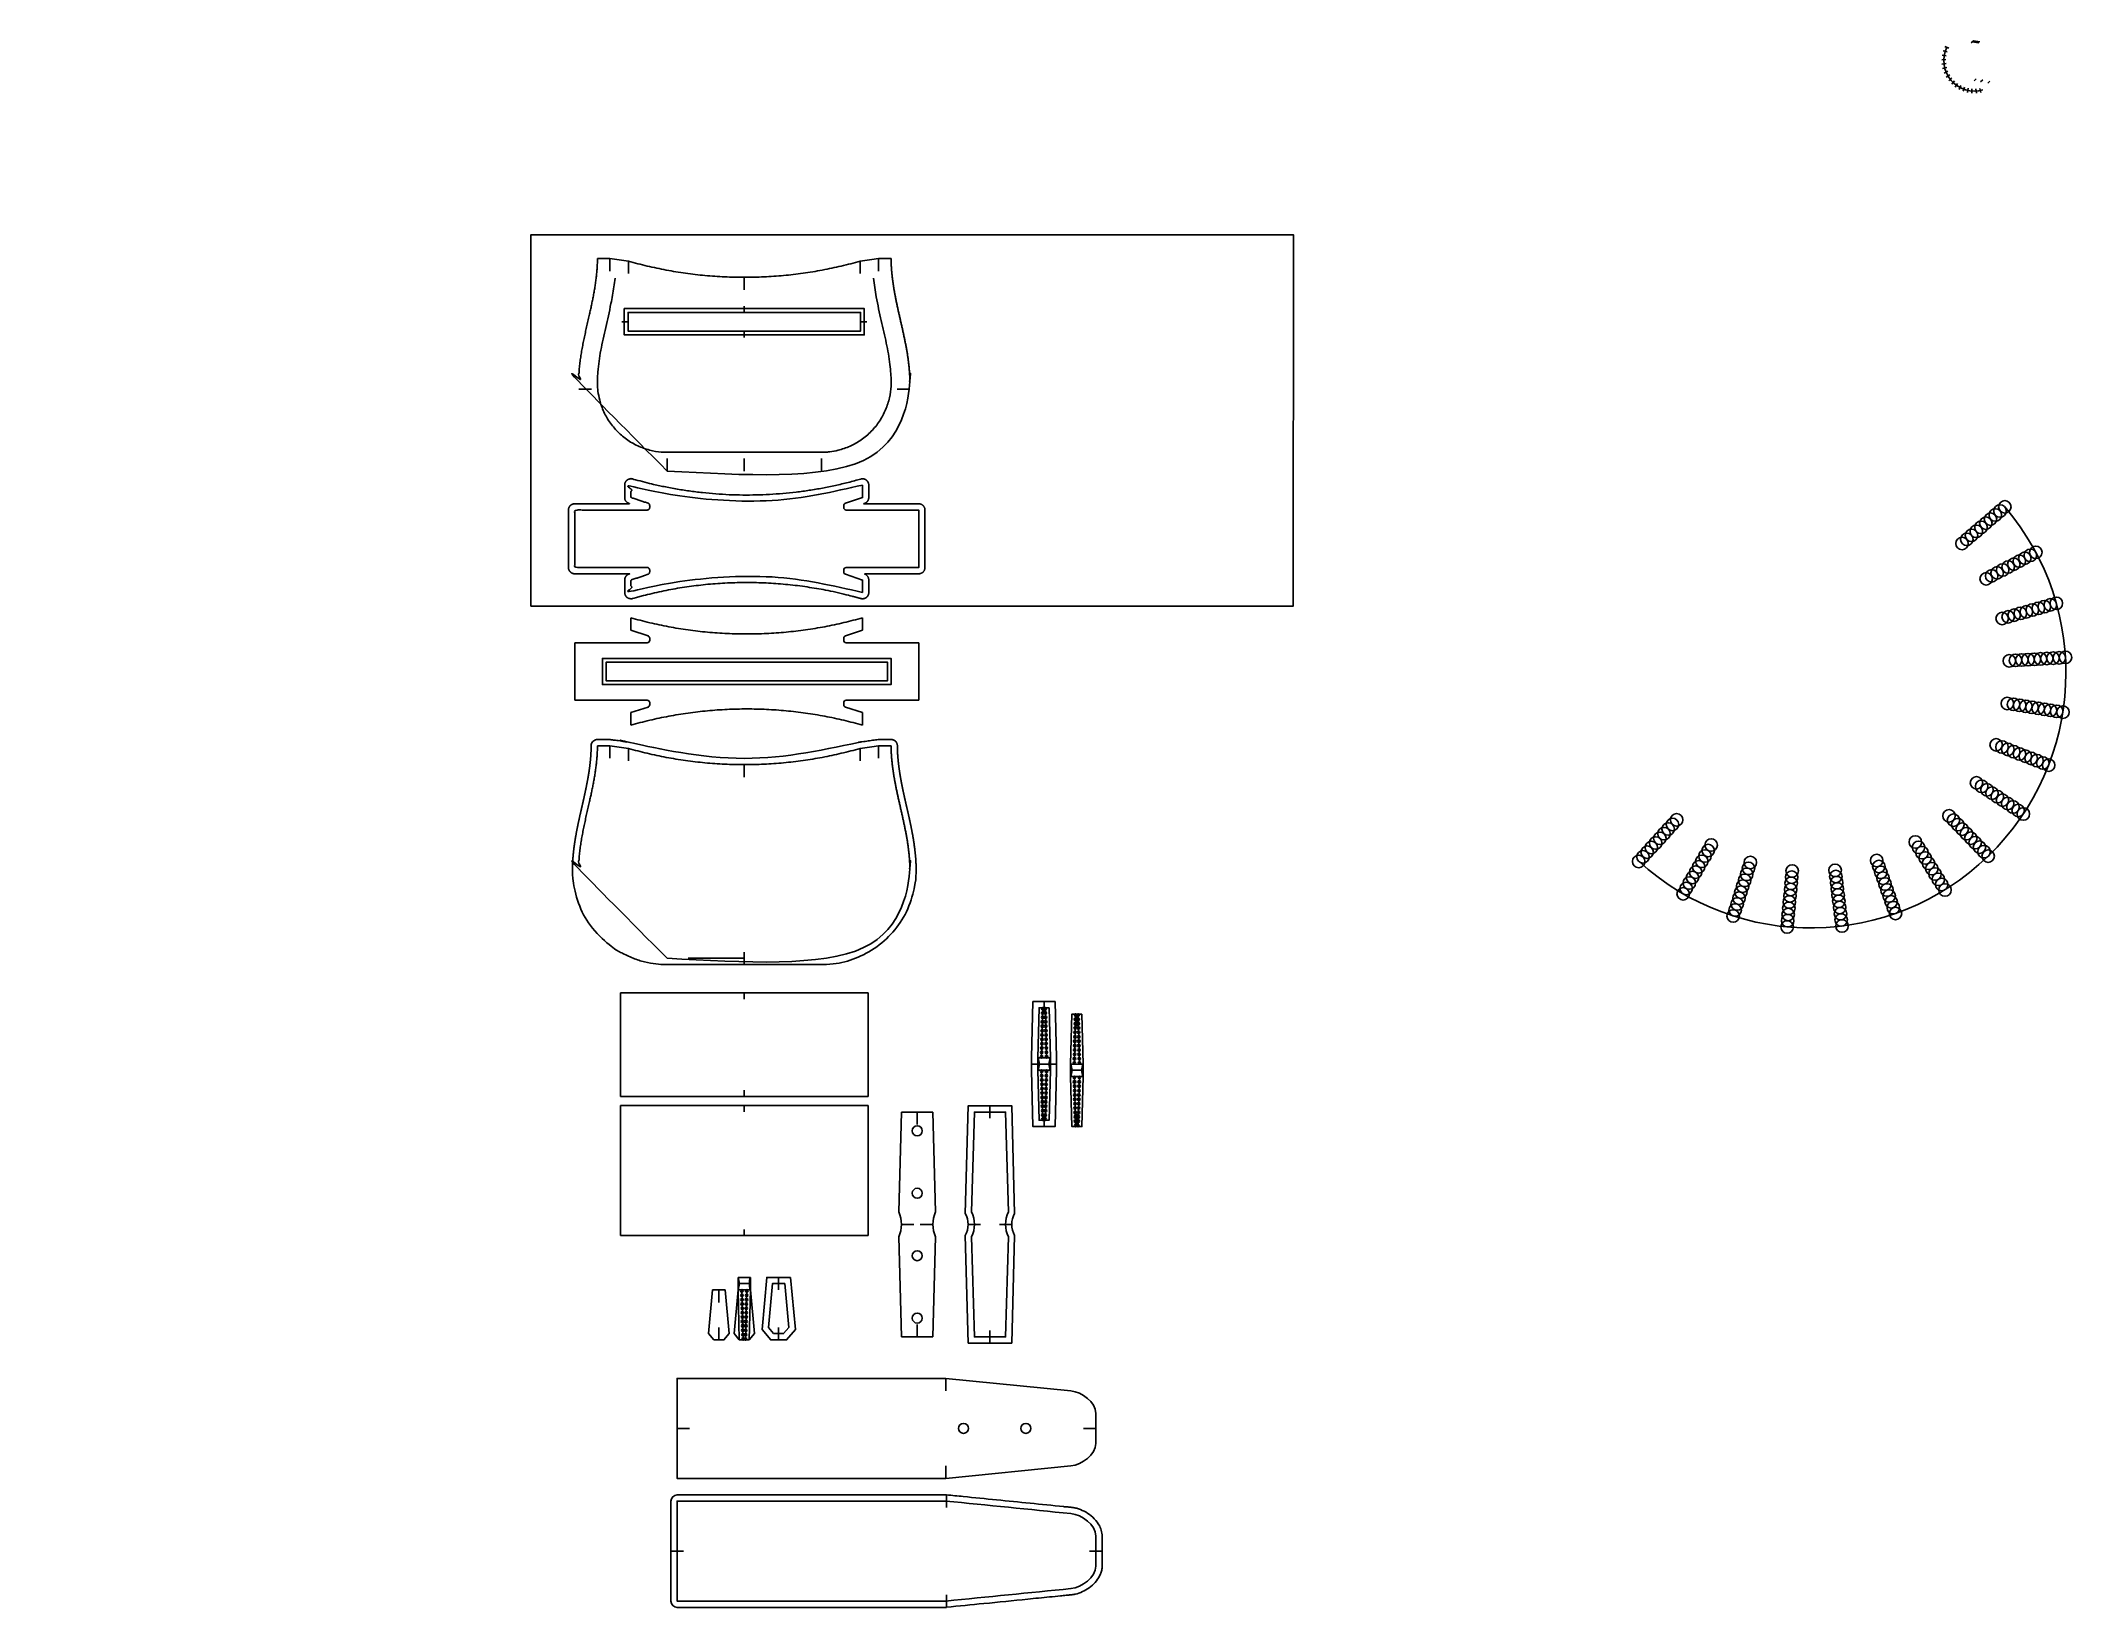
# Model space of a CAD drawing. Header units: millimetres. Extents: x 0 to 1627, y -440 to 813.
import ezdxf

# ---------------------------------------------------------------- set-up
doc = ezdxf.new("R2010")
doc.units = ezdxf.units.MM
doc.layers.add('PDF_Solid Fills', color=7, linetype='Continuous', true_color=0xd8d8d8)
doc.layers.add('засечки', color=202, linetype='Continuous')

# ---------------------------------------------------------------- blocks, each defined once
blk = doc.blocks.new('*U1')
at = {"color": 43}
blk.add_circle((0, 0), 1, dxfattribs=at)
blk = doc.blocks.new('*U2')
at = {"color": 0, "linetype": 'ByBlock', "lineweight": -2, "transparency": 16777216, "rotation": 88.56790381583521}
for p in [(1125, 179.5), (1125.1, 183), (1125.2, 186.5), (1124.7, 165.5), (1124.6, 162), (1124.8, 169), (1124.8, 172.5), (1124.9, 176), (1124.2, 148), (1124.3, 151.5), (1124.4, 155), (1124.5, 158.5)]:
    blk.add_blockref('*U1', p, dxfattribs=at)
blk = doc.blocks.new('*U3')
at = {"color": 43}
blk.add_circle((0, 0), 1, dxfattribs=at)
blk = doc.blocks.new('*U4')
at = {"color": 0, "linetype": 'ByBlock', "lineweight": -2, "transparency": 16777216, "rotation": 88.56790381583521}
for p in [(1125, 179.5), (1125.1, 183), (1125.2, 186.5), (1124.7, 165.5), (1124.6, 162), (1124.8, 169), (1124.8, 172.5), (1124.9, 176), (1124.2, 148), (1124.3, 151.5), (1124.4, 155), (1124.5, 158.5)]:
    blk.add_blockref('*U3', p, dxfattribs=at)
blk = doc.blocks.new('*U5')
at = {"color": 43}
blk.add_circle((0, 0), 1, dxfattribs=at)
blk = doc.blocks.new('*U6')
at = {"color": 0, "linetype": 'ByBlock', "lineweight": -2, "transparency": 16777216, "rotation": 88.56790381583521}
for p in [(1125, 179.5), (1125.1, 183), (1125.2, 186.5), (1124.7, 165.5), (1124.6, 162), (1124.8, 169), (1124.8, 172.5), (1124.9, 176), (1124.2, 148), (1124.3, 151.5), (1124.4, 155), (1124.5, 158.5)]:
    blk.add_blockref('*U5', p, dxfattribs=at)
blk = doc.blocks.new('*U7')
at = {"color": 43}
blk.add_circle((0, 0), 1, dxfattribs=at)
blk = doc.blocks.new('*U8')
at = {"color": 0, "linetype": 'ByBlock', "lineweight": -2, "transparency": 16777216, "rotation": 88.56790381583521}
for p in [(1125, 179.5), (1125.1, 183), (1125.2, 186.5), (1124.7, 165.5), (1124.6, 162), (1124.8, 169), (1124.8, 172.5), (1124.9, 176), (1124.2, 148), (1124.3, 151.5), (1124.4, 155), (1124.5, 158.5)]:
    blk.add_blockref('*U7', p, dxfattribs=at)
blk = doc.blocks.new('*U11')
at = {"color": 43}
blk.add_circle((0, 0), 1, dxfattribs=at)
blk = doc.blocks.new('*U12')
at = {"color": 0, "linetype": 'ByBlock', "lineweight": -2, "transparency": 16777216, "rotation": 88.56790381583521}
for p in [(1125, 179.5), (1125.1, 183), (1125.2, 186.5), (1124.7, 165.5), (1124.6, 162), (1124.8, 169), (1124.8, 172.5), (1124.9, 176), (1124.2, 148), (1124.3, 151.5), (1124.4, 155), (1124.5, 158.5)]:
    blk.add_blockref('*U11', p, dxfattribs=at)
blk = doc.blocks.new('*U9')
at = {"color": 43}
blk.add_circle((0, 0), 1, dxfattribs=at)
blk = doc.blocks.new('*U10')
at = {"color": 0, "linetype": 'ByBlock', "lineweight": -2, "transparency": 16777216, "rotation": 88.56790381583521}
for p in [(1125, 179.5), (1125.1, 183), (1125.2, 186.5), (1124.7, 165.5), (1124.6, 162), (1124.8, 169), (1124.8, 172.5), (1124.9, 176), (1124.2, 148), (1124.3, 151.5), (1124.4, 155), (1124.5, 158.5)]:
    blk.add_blockref('*U9', p, dxfattribs=at)
blk = doc.blocks.new('*U20')
at = {"color": 43}
blk.add_circle((0, 0), 1, dxfattribs=at)
blk = doc.blocks.new('*U21')
at = {"color": 0, "linetype": 'ByBlock', "lineweight": -2, "transparency": 16777216, "rotation": 88.56790381583521}
for p in [(1125, 179.5), (1125.1, 183), (1125.2, 186.5), (1124.7, 165.5), (1124.6, 162), (1124.8, 169), (1124.8, 172.5), (1124.9, 176), (1124.2, 148), (1124.3, 151.5), (1124.4, 155), (1124.5, 158.5)]:
    blk.add_blockref('*U20', p, dxfattribs=at)
blk = doc.blocks.new('*U14')
at = {"color": 43}
blk.add_circle((0, 0), 1, dxfattribs=at)
blk = doc.blocks.new('*U15')
at = {"color": 0, "linetype": 'ByBlock', "lineweight": -2, "transparency": 16777216, "rotation": 88.56790381583521}
for p in [(1125, 179.5), (1125.1, 183), (1125.2, 186.5), (1124.7, 165.5), (1124.6, 162), (1124.8, 169), (1124.8, 172.5), (1124.9, 176), (1124.2, 148), (1124.3, 151.5), (1124.4, 155), (1124.5, 158.5)]:
    blk.add_blockref('*U14', p, dxfattribs=at)
blk = doc.blocks.new('*U18')
at = {"color": 43}
blk.add_circle((0, 0), 1, dxfattribs=at)
blk = doc.blocks.new('*U19')
at = {"color": 0, "linetype": 'ByBlock', "lineweight": -2, "transparency": 16777216, "rotation": 88.56790381583521}
for p in [(1125, 179.5), (1125.1, 183), (1125.2, 186.5), (1124.7, 165.5), (1124.6, 162), (1124.8, 169), (1124.8, 172.5), (1124.9, 176), (1124.2, 148), (1124.3, 151.5), (1124.4, 155), (1124.5, 158.5)]:
    blk.add_blockref('*U18', p, dxfattribs=at)
blk = doc.blocks.new('*U16')
at = {"color": 43}
blk.add_circle((0, 0), 1, dxfattribs=at)
blk = doc.blocks.new('*U17')
at = {"color": 0, "linetype": 'ByBlock', "lineweight": -2, "transparency": 16777216, "rotation": 88.56790381583521}
for p in [(1125, 179.5), (1125.1, 183), (1125.2, 186.5), (1124.7, 165.5), (1124.6, 162), (1124.8, 169), (1124.8, 172.5), (1124.9, 176), (1124.2, 148), (1124.3, 151.5), (1124.4, 155), (1124.5, 158.5)]:
    blk.add_blockref('*U16', p, dxfattribs=at)
blk = doc.blocks.new('*U30')
at = {"color": 183}
blk.add_circle((0, 0), 5, dxfattribs=at)
blk = doc.blocks.new('*U31')
at = {"color": 0, "linetype": 'ByBlock', "lineweight": -2, "transparency": 16777216, "rotation": 317.6500626177553}
for p in [(1564.2, 433.3), (1568, 436.5), (1571.8, 439.8), (1545.2, 417), (1549, 420.3), (1552.8, 423.5), (1556.6, 426.8), (1560.4, 430), (1537.6, 410.5), (1541.4, 413.8), (1592.2, 401.1), (1596.6, 403.5), (1561.3, 384.6), (1565.7, 387), (1570.1, 389.3), (1574.5, 391.7), (1579, 394), (1583.4, 396.4), (1587.8, 398.8), (1556.9, 382.3), (1574.5, 351.9), (1579.3, 353.2), (1584.2, 354.6), (1589, 355.9), (1593.8, 357.3), (1598.6, 358.7), (1603.4, 360), (1608.2, 361.4), (1613, 362.7), (1569.7, 350.5), (1605.4, 318.5), (1610.4, 318.8), (1615.4, 319.1), (1620.4, 319.4), (1575.4, 316.7), (1580.4, 317), (1585.4, 317.3), (1590.4, 317.6), (1595.4, 317.9), (1600.4, 318.2), (1573.8, 282.5), (1578.8, 281.8), (1583.7, 281), (1588.6, 280.2), (1593.6, 279.4), (1598.5, 278.7), (1603.5, 277.9), (1608.4, 277.1), (1613.3, 276.3), (1618.3, 275.6), (1564.9, 249.5), (1569.6, 247.7), (1574.2, 245.8), (1578.9, 244), (1583.6, 242.2), (1588.2, 240.4), (1592.9, 238.6), (1597.5, 236.8), (1602.2, 235), (1606.9, 233.2), (1549.1, 219.1), (1553.3, 216.3), (1557.5, 213.5), (1561.6, 210.8), (1565.8, 208), (1570, 205.2), (1309.2, 189.5), (1527.2, 192.7), (1530.7, 189.2), (1574.1, 202.5), (1578.3, 199.7), (1582.5, 196.9), (1586.6, 194.2), (1295.8, 174.7), (1299.1, 178.4), (1302.5, 182.1), (1305.9, 185.8), (1534.2, 185.6), (1537.7, 182), (1541.2, 178.4), (1544.6, 174.8), (1278.9, 156.2), (1282.3, 159.9), (1285.6, 163.6), (1289, 167.3), (1292.4, 171), (1329.4, 156.3), (1331.9, 160.6), (1334.4, 164.9), (1336.9, 169.3), (1469.3, 156.9), (1500.2, 171.7), (1502.8, 167.5), (1505.5, 163.2), (1508.1, 159), (1548.1, 171.2), (1551.6, 167.6), (1555.1, 164), (1558.5, 160.4), (1321.9, 143.3), (1324.4, 147.6), (1326.9, 151.9), (1363.6, 141.1), (1365.2, 145.9), (1366.7, 150.7), (1368.2, 155.4), (1401.3, 143.6), (1401.7, 148.6), (1436, 149.1), (1436.6, 144.2), (1471, 152.2), (1472.6, 147.5), (1474.3, 142.8), (1510.7, 154.7), (1513.4, 150.4), (1516, 146.2), (1518.6, 141.9), (1314.4, 130.3), (1316.9, 134.6), (1319.4, 139), (1359.1, 126.8), (1360.6, 131.6), (1362.1, 136.4), (1399.4, 123.7), (1399.9, 128.7), (1400.4, 133.7), (1400.8, 138.7), (1437.2, 139.2), (1437.8, 134.2), (1438.4, 129.3), (1439, 124.3), (1476, 138.1), (1477.6, 133.4), (1479.3, 128.6), (1480.9, 123.9), (1521.3, 137.7), (1523.9, 133.4), (1354.5, 112.5), (1356.1, 117.3), (1357.6, 122.1), (1398, 108.8), (1398.5, 113.8), (1399, 118.7), (1439.7, 119.3), (1440.3, 114.4), (1440.9, 109.4), (1482.6, 119.2), (1484.3, 114.5), (1397.6, 103.8), (1441.5, 104.5)]:
    blk.add_blockref('*U30', p, dxfattribs=at)
blk = doc.blocks.new('a')
at = {"layer": 'засечки', "color": 183}
for p, q in [((1548.4, 786.4), (1550.1, 788.1)), ((1549.2, 787.3), (1554.4, 786.4)), ((1550.1, 788.1), (1555.2, 787.3))]:
    blk.add_line(p, q, dxfattribs=at)
blk = doc.blocks.new('*U34')
at = {"layer": 'засечки', "color": 183}
blk.add_line((0.1, -1.7), (-0.1, 1.7), dxfattribs=at)
blk = doc.blocks.new('*U35')
at = {"layer": 'засечки', "color": 0, "linetype": 'ByBlock', "lineweight": -2, "transparency": 16777216}
for p, rotation in [((1523, 797.6), 268.5370715761288), ((1523.3, 800.9), 260.6331333141733), ((1524.1, 804.2), 252.7291950522178), ((1525.3, 807.4), 244.8252567902624), ((1523.1, 794.2), 276.4410098380842), ((1523.7, 790.9), 284.3449481000397), ((1524.8, 787.6), 292.2488863619952), ((1526.3, 784.6), 300.1528246239506), ((1528.2, 781.8), 308.056762885906), ((1530.4, 779.3), 315.9607011478615), ((1533, 777.1), 323.8646394098168), ((1535.9, 775.3), 331.7685776717722), ((1539, 773.9), 339.6725159337277), ((1542.2, 773), 347.5764541956831), ((1545.5, 772.5), 355.4803924576386), ((1548.9, 772.5), 3.384330719593891), ((1552.3, 772.9), 11.28826898154924)]:
    blk.add_blockref('*U34', p, dxfattribs=dict(at, rotation=rotation))

msp = doc.modelspace()

# ---------------------------------------------------------------- hatches: boundary and pattern name
at = {"layer": 'PDF_Solid Fills', "transparency": 33554559}
h = msp.add_hatch(color=256, dxfattribs=at)
h.paths.add_polyline_path([(0.4, 11.3), (0.4, 11.3)], flags=0)
h.paths.add_polyline_path([(0.4, 11.3), (0.4, 11.3)], flags=0)
h.paths.add_polyline_path([(0.4, 11.3), (0.4, 11.3)], flags=0)
h.paths.add_polyline_path([(0.4, 11.3), (0.4, 11.3)], flags=0)
h.paths.add_polyline_path([(0.4, 11.3), (0.4, 11.3)], flags=0)
h.paths.add_polyline_path([(0.3, 11.3), (0.4, 11.3)], flags=0)
h.paths.add_polyline_path([(0.3, 11.3), (0.4, 11.3)], flags=0)
h.paths.add_polyline_path([(0.3, 11.3), (0.4, 11.3)], flags=0)
h.paths.add_polyline_path([(0.3, 11.3), (0.4, 11.3)], flags=0)
h.paths.add_polyline_path([(0.3, 11.3), (0.4, 11.3)], flags=0)
h.paths.add_polyline_path([(0.3, 11.3), (0.4, 11.3)], flags=0)
h.paths.add_polyline_path([(0.3, 11.3), (0.4, 11.3)], flags=0)
h.paths.add_polyline_path([(0.3, 11.3), (0.4, 11.3)], flags=0)
h.paths.add_polyline_path([(0.2, 11.3), (0.4, 11.3)], flags=0)
h.paths.add_polyline_path([(0.2, 11.3), (0.4, 11.3)], flags=0)
h.paths.add_polyline_path([(0.2, 11.3), (0.4, 11.3)], flags=0)
h.paths.add_polyline_path([(0.2, 11.3), (0.4, 11.3)], flags=0)
h.paths.add_polyline_path([(0.2, 11.3), (0.4, 11.3)], flags=0)
h.paths.add_polyline_path([(0.3, 11.3), (0.4, 11.3)], flags=0)
h.paths.add_polyline_path([(0.3, 11.3), (0.4, 11.3)], flags=0)
h.paths.add_polyline_path([(0.3, 11.3), (0.4, 11.3)], flags=0)
h.paths.add_polyline_path([(0.3, 11.3), (0.4, 11.3)], flags=0)
h.paths.add_polyline_path([(0.3, 11.3), (0.4, 11.3)], flags=0)
h.paths.add_polyline_path([(0.3, 11.3), (0.4, 11.3)], flags=0)
h.paths.add_polyline_path([(0.3, 11.3), (0.4, 11.3)], flags=0)
h.paths.add_polyline_path([(0.3, 11.3), (0.4, 11.3)], flags=0)
h.paths.add_polyline_path([(0.4, 11.3), (0.4, 11.3)], flags=0)
h.paths.add_polyline_path([(0.4, 11.3), (0.4, 11.3)], flags=0)
h.paths.add_polyline_path([(0.4, 11.3), (0.4, 11.3)], flags=0)
h.paths.add_polyline_path([(0.4, 11.3), (0.4, 11.3)], flags=0)
h.paths.add_polyline_path([(0.4, 11.3), (0.4, 11.3)], flags=0)
at = {"layer": 'PDF_Solid Fills', "true_color": 0xffffff, "transparency": 33554559}
h = msp.add_hatch(color=7, dxfattribs=at)
h.paths.add_polyline_path([(1.7, 10.8), (1.9, 10.8)], flags=0)
h.paths.add_polyline_path([(1.7, 10.8), (1.9, 10.8)], flags=0)
h.paths.add_polyline_path([(1.7, 10.8), (1.9, 10.8)], flags=0)
h.paths.add_polyline_path([(1.7, 10.8), (1.9, 10.8)], flags=0)
h.paths.add_polyline_path([(1.7, 10.8), (1.9, 10.8)], flags=0)
h.paths.add_polyline_path([(1.7, 10.8), (1.9, 10.8)], flags=0)
h.paths.add_polyline_path([(1.7, 10.8), (1.9, 10.8)], flags=0)
h.paths.add_polyline_path([(1.7, 10.8), (1.9, 10.8)], flags=0)
h.paths.add_polyline_path([(1.7, 10.8), (1.9, 10.8)], flags=0)
h.paths.add_polyline_path([(1.7, 10.8), (1.9, 10.8)], flags=0)
h.paths.add_polyline_path([(1.7, 10.8), (1.9, 10.8)], flags=0)
h.paths.add_polyline_path([(1.7, 10.8), (1.9, 10.8)], flags=0)
h.paths.add_polyline_path([(1.7, 10.8), (1.9, 10.8)], flags=0)
h.paths.add_polyline_path([(1.7, 10.8), (1.9, 10.8)], flags=0)
h.paths.add_polyline_path([(1.7, 10.8), (1.9, 10.8)], flags=0)
h.paths.add_polyline_path([(1.7, 10.8), (1.9, 10.8)], flags=0)
h.paths.add_polyline_path([(1.7, 10.8), (1.9, 10.8)], flags=0)
h.paths.add_polyline_path([(1.7, 10.8), (1.9, 10.8)], flags=0)
h.paths.add_polyline_path([(1.7, 10.8), (1.9, 10.8)], flags=0)
h.paths.add_polyline_path([(1.7, 10.8), (1.9, 10.8)], flags=0)
h.paths.add_polyline_path([(1.7, 10.8), (1.9, 10.8)], flags=0)
h.paths.add_polyline_path([(1.7, 10.8), (1.9, 10.8)], flags=0)
h.paths.add_polyline_path([(1.7, 10.8), (1.9, 10.8)], flags=0)
h.paths.add_polyline_path([(1.7, 10.8), (1.9, 10.8)], flags=0)
h.paths.add_polyline_path([(1.7, 10.8), (1.9, 10.8)], flags=0)
h.paths.add_polyline_path([(1.7, 10.8), (1.9, 10.8)], flags=0)
h.paths.add_polyline_path([(1.7, 10.8), (1.9, 10.8)], flags=0)
h.paths.add_polyline_path([(1.7, 10.8), (1.9, 10.8)], flags=0)
h.paths.add_polyline_path([(1.7, 10.8), (1.9, 10.8)], flags=0)
h.paths.add_polyline_path([(1.7, 10.8), (1.9, 10.8)], flags=0)
h.paths.add_polyline_path([(1.7, 10.8), (1.9, 10.8)], flags=0)
h.paths.add_polyline_path([(1.7, 10.8), (1.9, 10.8)], flags=0)
h.paths.add_polyline_path([(1.7, 10.8), (1.9, 10.8)], flags=0)
h.paths.add_polyline_path([(1.7, 10.8), (1.9, 10.8)], flags=0)
h.paths.add_polyline_path([(1.7, 10.8), (1.9, 10.8)], flags=0)
h.paths.add_polyline_path([(1.7, 10.8), (1.9, 10.8)], flags=0)
h.paths.add_polyline_path([(1.7, 10.8), (1.9, 10.8)], flags=0)
h.paths.add_polyline_path([(1.7, 10.8), (1.9, 10.8)], flags=0)
h.paths.add_polyline_path([(1.7, 10.8), (1.9, 10.8)], flags=0)
h.paths.add_polyline_path([(1.7, 10.8), (1.9, 10.8)], flags=0)
h.paths.add_polyline_path([(1.7, 10.8), (1.9, 10.8)], flags=0)
h.paths.add_polyline_path([(1.7, 10.8), (1.9, 10.8)], flags=0)
h.paths.add_polyline_path([(1.7, 10.8), (1.9, 10.8)], flags=0)
h.paths.add_polyline_path([(1.7, 10.8), (1.9, 10.8)], flags=0)
h.paths.add_polyline_path([(1.7, 10.8), (1.9, 10.8)], flags=0)
h.paths.add_polyline_path([(1.7, 10.8), (1.9, 10.8)], flags=0)
h.paths.add_polyline_path([(1.7, 10.8), (1.9, 10.8)], flags=0)
h.paths.add_polyline_path([(1.7, 10.8), (1.9, 10.8)], flags=0)
h.paths.add_polyline_path([(1.7, 10.8), (1.9, 10.8)], flags=0)
h.paths.add_polyline_path([(1.7, 10.8), (1.9, 10.8)], flags=0)
h.paths.add_polyline_path([(1.7, 10.8), (1.9, 10.8)], flags=0)
h.paths.add_polyline_path([(1.7, 10.8), (1.9, 10.8)], flags=0)
h.paths.add_polyline_path([(1.7, 10.8), (1.9, 10.8)], flags=0)
h.paths.add_polyline_path([(1.7, 10.8), (1.9, 10.8)], flags=0)
h.paths.add_polyline_path([(1.7, 10.8), (1.9, 10.8)], flags=0)
h.paths.add_polyline_path([(1.7, 10.8), (1.9, 10.8)], flags=0)
h.paths.add_polyline_path([(1.7, 10.8), (1.9, 10.8)], flags=0)
h.paths.add_polyline_path([(1.7, 10.8), (1.9, 10.8)], flags=0)
h.paths.add_polyline_path([(1.7, 10.8), (1.9, 10.8)], flags=0)
h.paths.add_polyline_path([(1.7, 10.8), (1.9, 10.8)], flags=0)
h.paths.add_polyline_path([(1.7, 10.7), (1.9, 10.7)], flags=0)
h.paths.add_polyline_path([(1.7, 10.7), (1.9, 10.7)], flags=0)
h.paths.add_polyline_path([(1.7, 10.7), (1.9, 10.7)], flags=0)
h.paths.add_polyline_path([(1.7, 10.7), (1.9, 10.7)], flags=0)
h.paths.add_polyline_path([(1.7, 10.7), (1.9, 10.7)], flags=0)
h.paths.add_polyline_path([(1.7, 10.7), (1.9, 10.7)], flags=0)
h.paths.add_polyline_path([(1.7, 10.7), (1.9, 10.7)], flags=0)
h.paths.add_polyline_path([(1.7, 10.7), (1.9, 10.7)], flags=0)
h.paths.add_polyline_path([(1.7, 10.7), (1.9, 10.7)], flags=0)
h.paths.add_polyline_path([(1.7, 10.7), (1.9, 10.7)], flags=0)
h.paths.add_polyline_path([(1.7, 10.7), (1.9, 10.7)], flags=0)
h.paths.add_polyline_path([(1.7, 10.7), (1.9, 10.7)], flags=0)
h.paths.add_polyline_path([(1.7, 10.7), (1.9, 10.7)], flags=0)
h.paths.add_polyline_path([(1.7, 10.7), (1.9, 10.7)], flags=0)
h.paths.add_polyline_path([(1.7, 10.7), (1.9, 10.7)], flags=0)
h.paths.add_polyline_path([(1.7, 10.7), (1.9, 10.7)], flags=0)
h.paths.add_polyline_path([(1.7, 10.7), (1.9, 10.7)], flags=0)
h.paths.add_polyline_path([(1.7, 10.7), (1.9, 10.7)], flags=0)
h.paths.add_polyline_path([(1.7, 10.7), (1.9, 10.7)], flags=0)
h.paths.add_polyline_path([(1.7, 10.7), (1.9, 10.7)], flags=0)
h.paths.add_polyline_path([(1.7, 10.7), (1.9, 10.7)], flags=0)
h.paths.add_polyline_path([(1.7, 10.7), (1.9, 10.7)], flags=0)
h.paths.add_polyline_path([(1.7, 10.7), (1.9, 10.7)], flags=0)
h.paths.add_polyline_path([(1.7, 10.7), (1.9, 10.7)], flags=0)
h.paths.add_polyline_path([(1.7, 10.7), (1.9, 10.7)], flags=0)
h.paths.add_polyline_path([(1.7, 10.7), (1.9, 10.7)], flags=0)
h.paths.add_polyline_path([(1.7, 10.7), (1.9, 10.7)], flags=0)
h.paths.add_polyline_path([(1.7, 10.7), (1.9, 10.7)], flags=0)
h.paths.add_polyline_path([(1.7, 10.7), (1.9, 10.7)], flags=0)
h.paths.add_polyline_path([(1.7, 10.7), (1.9, 10.7)], flags=0)
h.paths.add_polyline_path([(1.7, 10.7), (1.9, 10.7)], flags=0)
h.paths.add_polyline_path([(1.7, 10.7), (1.9, 10.7)], flags=0)
h.paths.add_polyline_path([(1.7, 10.7), (1.9, 10.7)], flags=0)
h.paths.add_polyline_path([(1.7, 10.7), (1.9, 10.7)], flags=0)
h.paths.add_polyline_path([(1.7, 10.7), (1.9, 10.7)], flags=0)
h.paths.add_polyline_path([(1.7, 10.7), (1.9, 10.7)], flags=0)
h.paths.add_polyline_path([(1.7, 10.7), (1.9, 10.7)], flags=0)
h.paths.add_polyline_path([(1.7, 10.7), (1.9, 10.7)], flags=0)
h.paths.add_polyline_path([(1.7, 10.7), (1.9, 10.7)], flags=0)
h.paths.add_polyline_path([(1.7, 10.7), (1.9, 10.7)], flags=0)
h.paths.add_polyline_path([(1.7, 10.7), (1.9, 10.7)], flags=0)
h.paths.add_polyline_path([(1.7, 10.7), (1.9, 10.7)], flags=0)
h.paths.add_polyline_path([(1.7, 10.7), (1.9, 10.7)], flags=0)
h.paths.add_polyline_path([(1.7, 10.7), (1.9, 10.7)], flags=0)
h.paths.add_polyline_path([(1.7, 10.7), (1.9, 10.7)], flags=0)
h.paths.add_polyline_path([(1.7, 10.7), (1.9, 10.7)], flags=0)
h.paths.add_polyline_path([(1.7, 10.7), (1.9, 10.7)], flags=0)
h.paths.add_polyline_path([(1.7, 10.7), (1.9, 10.7)], flags=0)
h.paths.add_polyline_path([(1.7, 10.7), (1.9, 10.7)], flags=0)
h.paths.add_polyline_path([(1.7, 10.7), (1.9, 10.7)], flags=0)
h.paths.add_polyline_path([(1.7, 10.7), (1.9, 10.7)], flags=0)
h.paths.add_polyline_path([(1.7, 10.7), (1.9, 10.7)], flags=0)
h.paths.add_polyline_path([(1.7, 10.7), (1.9, 10.7)], flags=0)
h.paths.add_polyline_path([(1.7, 10.7), (1.9, 10.7)], flags=0)
h.paths.add_polyline_path([(1.7, 10.7), (1.9, 10.7)], flags=0)
h.paths.add_polyline_path([(1.7, 10.7), (1.9, 10.7)], flags=0)
h.paths.add_polyline_path([(1.7, 10.7), (1.9, 10.7)], flags=0)
h.paths.add_polyline_path([(1.7, 10.7), (1.9, 10.7)], flags=0)
h.paths.add_polyline_path([(1.7, 10.7), (1.9, 10.7)], flags=0)
h.paths.add_polyline_path([(1.7, 10.7), (1.9, 10.7)], flags=0)
h.paths.add_polyline_path([(1.7, 10.6), (1.9, 10.6)], flags=0)
h.paths.add_polyline_path([(1.7, 10.6), (1.9, 10.6)], flags=0)
h.paths.add_polyline_path([(1.7, 10.6), (1.9, 10.6)], flags=0)
h.paths.add_polyline_path([(1.7, 10.6), (1.9, 10.6)], flags=0)
h.paths.add_polyline_path([(1.7, 10.6), (1.9, 10.6)], flags=0)
h.paths.add_polyline_path([(1.7, 10.6), (1.9, 10.6)], flags=0)
h.paths.add_polyline_path([(1.7, 10.6), (1.9, 10.6)], flags=0)
h.paths.add_polyline_path([(1.7, 10.6), (1.9, 10.6)], flags=0)
h.paths.add_polyline_path([(1.7, 10.6), (1.9, 10.6)], flags=0)
h.paths.add_polyline_path([(1.7, 10.6), (1.9, 10.6)], flags=0)
h.paths.add_polyline_path([(1.7, 10.6), (1.9, 10.6)], flags=0)
h.paths.add_polyline_path([(1.7, 10.6), (1.9, 10.6)], flags=0)
h.paths.add_polyline_path([(1.7, 10.6), (1.9, 10.6)], flags=0)
h.paths.add_polyline_path([(1.7, 10.6), (1.9, 10.6)], flags=0)
h.paths.add_polyline_path([(1.7, 10.6), (1.9, 10.6)], flags=0)
h.paths.add_polyline_path([(1.7, 10.6), (1.9, 10.6)], flags=0)
h.paths.add_polyline_path([(1.7, 10.6), (1.9, 10.6)], flags=0)
h.paths.add_polyline_path([(1.7, 10.6), (1.9, 10.6)], flags=0)
h.paths.add_polyline_path([(1.7, 10.6), (1.9, 10.6)], flags=0)
h.paths.add_polyline_path([(1.7, 10.6), (1.9, 10.6)], flags=0)
h.paths.add_polyline_path([(1.7, 10.6), (1.9, 10.6)], flags=0)
h.paths.add_polyline_path([(1.7, 10.6), (1.9, 10.6)], flags=0)
h.paths.add_polyline_path([(1.7, 10.6), (1.9, 10.6)], flags=0)
h.paths.add_polyline_path([(1.7, 10.6), (1.9, 10.6)], flags=0)
h.paths.add_polyline_path([(1.7, 10.6), (1.9, 10.6)], flags=0)
h.paths.add_polyline_path([(1.7, 10.6), (1.9, 10.6)], flags=0)
h.paths.add_polyline_path([(1.7, 10.6), (1.9, 10.6)], flags=0)
h.paths.add_polyline_path([(1.7, 10.6), (1.9, 10.6)], flags=0)
h.paths.add_polyline_path([(1.7, 10.6), (1.9, 10.6)], flags=0)
h.paths.add_polyline_path([(1.7, 10.6), (1.9, 10.6)], flags=0)
h.paths.add_polyline_path([(1.7, 10.6), (1.9, 10.6)], flags=0)
h.paths.add_polyline_path([(1.7, 10.6), (1.9, 10.6)], flags=0)
h.paths.add_polyline_path([(1.7, 10.6), (1.9, 10.6)], flags=0)
h.paths.add_polyline_path([(1.7, 10.6), (1.9, 10.6)], flags=0)
h.paths.add_polyline_path([(1.7, 10.6), (1.9, 10.6)], flags=0)
h.paths.add_polyline_path([(1.7, 10.6), (1.9, 10.6)], flags=0)
h.paths.add_polyline_path([(1.7, 10.6), (1.9, 10.6)], flags=0)
h.paths.add_polyline_path([(1.7, 10.6), (1.9, 10.6)], flags=0)
h.paths.add_polyline_path([(1.7, 10.6), (1.9, 10.6)], flags=0)
h.paths.add_polyline_path([(1.7, 10.6), (1.9, 10.6)], flags=0)
h.paths.add_polyline_path([(1.7, 10.6), (1.9, 10.6)], flags=0)
h.paths.add_polyline_path([(1.7, 10.6), (1.9, 10.6)], flags=0)
h.paths.add_polyline_path([(1.7, 10.6), (1.9, 10.6)], flags=0)
h.paths.add_polyline_path([(1.7, 10.6), (1.9, 10.6)], flags=0)
h.paths.add_polyline_path([(1.7, 10.6), (1.9, 10.6)], flags=0)
h.paths.add_polyline_path([(1.7, 10.6), (1.9, 10.6)], flags=0)
h.paths.add_polyline_path([(1.7, 10.6), (1.9, 10.6)], flags=0)
h.paths.add_polyline_path([(1.7, 10.6), (1.9, 10.6)], flags=0)
h.paths.add_polyline_path([(1.7, 10.6), (1.9, 10.6)], flags=0)
h.paths.add_polyline_path([(1.7, 10.6), (1.9, 10.6)], flags=0)
h.paths.add_polyline_path([(1.7, 10.6), (1.9, 10.6)], flags=0)
h.paths.add_polyline_path([(1.7, 10.6), (1.9, 10.6)], flags=0)
h.paths.add_polyline_path([(1.7, 10.6), (1.9, 10.6)], flags=0)
h.paths.add_polyline_path([(1.7, 10.6), (1.9, 10.6)], flags=0)
h.paths.add_polyline_path([(1.7, 10.6), (1.9, 10.6)], flags=0)
h.paths.add_polyline_path([(1.7, 10.6), (1.9, 10.6)], flags=0)
h.paths.add_polyline_path([(1.7, 10.6), (1.9, 10.6)], flags=0)
h.paths.add_polyline_path([(1.7, 10.6), (1.9, 10.6)], flags=0)
h.paths.add_polyline_path([(1.7, 10.6), (1.9, 10.6)], flags=0)
h.paths.add_polyline_path([(1.7, 10.6), (1.9, 10.6)], flags=0)
h.paths.add_polyline_path([(1.7, 10.5), (1.9, 10.5)], flags=0)
h.paths.add_polyline_path([(1.7, 10.5), (1.9, 10.5)], flags=0)
h.paths.add_polyline_path([(1.7, 10.5), (1.9, 10.5)], flags=0)
h.paths.add_polyline_path([(1.7, 10.5), (1.9, 10.5)], flags=0)
h.paths.add_polyline_path([(1.7, 10.5), (1.9, 10.5)], flags=0)
h.paths.add_polyline_path([(1.7, 10.5), (1.9, 10.5)], flags=0)
h.paths.add_polyline_path([(1.7, 10.5), (1.9, 10.5)], flags=0)
h.paths.add_polyline_path([(1.7, 10.5), (1.9, 10.5)], flags=0)
h.paths.add_polyline_path([(1.7, 10.5), (1.9, 10.5)], flags=0)
h.paths.add_polyline_path([(1.7, 10.5), (1.9, 10.5)], flags=0)
h.paths.add_polyline_path([(1.7, 10.5), (1.9, 10.5)], flags=0)
h.paths.add_polyline_path([(1.7, 10.5), (1.9, 10.5)], flags=0)
h.paths.add_polyline_path([(1.7, 10.5), (1.9, 10.5)], flags=0)
h.paths.add_polyline_path([(1.7, 10.5), (1.9, 10.5)], flags=0)
h.paths.add_polyline_path([(1.7, 10.5), (1.9, 10.5)], flags=0)
h.paths.add_polyline_path([(1.7, 10.5), (1.9, 10.5)], flags=0)
h.paths.add_polyline_path([(1.7, 10.5), (1.9, 10.5)], flags=0)
h.paths.add_polyline_path([(1.7, 10.5), (1.9, 10.5)], flags=0)
h.paths.add_polyline_path([(1.7, 10.5), (1.9, 10.5)], flags=0)
h.paths.add_polyline_path([(1.7, 10.5), (1.9, 10.5)], flags=0)
h.paths.add_polyline_path([(1.7, 10.5), (1.9, 10.5)], flags=0)
h.paths.add_polyline_path([(1.7, 10.5), (1.9, 10.5)], flags=0)
h.paths.add_polyline_path([(1.7, 10.5), (1.9, 10.5)], flags=0)
h.paths.add_polyline_path([(1.7, 10.5), (1.9, 10.5)], flags=0)
h.paths.add_polyline_path([(1.7, 10.5), (1.9, 10.5)], flags=0)
h.paths.add_polyline_path([(1.7, 10.5), (1.9, 10.5)], flags=0)
h.paths.add_polyline_path([(1.7, 10.5), (1.9, 10.5)], flags=0)
h.paths.add_polyline_path([(1.7, 10.5), (1.9, 10.5)], flags=0)
h.paths.add_polyline_path([(1.7, 10.5), (1.9, 10.5)], flags=0)
h.paths.add_polyline_path([(1.7, 10.5), (1.9, 10.5)], flags=0)
h.paths.add_polyline_path([(1.7, 10.5), (1.9, 10.5)], flags=0)
h.paths.add_polyline_path([(1.7, 10.5), (1.9, 10.5)], flags=0)
h.paths.add_polyline_path([(1.7, 10.5), (1.9, 10.5)], flags=0)
h.paths.add_polyline_path([(1.7, 10.5), (1.9, 10.5)], flags=0)
h.paths.add_polyline_path([(1.7, 10.5), (1.9, 10.5)], flags=0)
h.paths.add_polyline_path([(1.7, 10.5), (1.9, 10.5)], flags=0)
h.paths.add_polyline_path([(1.7, 10.5), (1.9, 10.5)], flags=0)
h.paths.add_polyline_path([(1.7, 10.5), (1.9, 10.5)], flags=0)
h.paths.add_polyline_path([(1.7, 10.5), (1.9, 10.5)], flags=0)
h.paths.add_polyline_path([(1.7, 10.5), (1.9, 10.5)], flags=0)
h.paths.add_polyline_path([(1.7, 10.5), (1.9, 10.5)], flags=0)
h.paths.add_polyline_path([(1.7, 10.5), (1.9, 10.5)], flags=0)
h.paths.add_polyline_path([(1.7, 10.5), (1.9, 10.5)], flags=0)
h.paths.add_polyline_path([(1.7, 10.5), (1.9, 10.5)], flags=0)
h.paths.add_polyline_path([(1.7, 10.5), (1.9, 10.5)], flags=0)
h.paths.add_polyline_path([(1.7, 10.5), (1.9, 10.5)], flags=0)
h.paths.add_polyline_path([(1.7, 10.5), (1.9, 10.5)], flags=0)
h.paths.add_polyline_path([(1.7, 10.5), (1.9, 10.5)], flags=0)
h.paths.add_polyline_path([(1.7, 10.5), (1.9, 10.5)], flags=0)
h.paths.add_polyline_path([(1.7, 10.5), (1.9, 10.5)], flags=0)
h.paths.add_polyline_path([(1.7, 10.5), (1.9, 10.5)], flags=0)
h.paths.add_polyline_path([(1.7, 10.5), (1.9, 10.5)], flags=0)
h.paths.add_polyline_path([(1.7, 10.5), (1.9, 10.5)], flags=0)
h.paths.add_polyline_path([(1.7, 10.5), (1.9, 10.5)], flags=0)
h.paths.add_polyline_path([(1.7, 10.5), (1.9, 10.5)], flags=0)
h.paths.add_polyline_path([(1.7, 10.5), (1.9, 10.5)], flags=0)
h.paths.add_polyline_path([(1.7, 10.5), (1.9, 10.5)], flags=0)
h.paths.add_polyline_path([(1.7, 10.5), (1.9, 10.5)], flags=0)
h.paths.add_polyline_path([(1.7, 10.5), (1.9, 10.5)], flags=0)
h.paths.add_polyline_path([(1.7, 10.5), (1.9, 10.5)], flags=0)
h.paths.add_polyline_path([(1.7, 10.4), (1.9, 10.4)], flags=0)
h.paths.add_polyline_path([(1.7, 10.4), (1.9, 10.4)], flags=0)
h.paths.add_polyline_path([(1.7, 10.4), (1.9, 10.4)], flags=0)
h.paths.add_polyline_path([(1.7, 10.4), (1.9, 10.4)], flags=0)
h.paths.add_polyline_path([(1.7, 10.4), (1.9, 10.4)], flags=0)
h.paths.add_polyline_path([(1.7, 10.4), (1.9, 10.4)], flags=0)
h.paths.add_polyline_path([(1.7, 10.4), (1.9, 10.4)], flags=0)
h.paths.add_polyline_path([(1.7, 10.4), (1.9, 10.4)], flags=0)
h.paths.add_polyline_path([(1.7, 10.4), (1.9, 10.4)], flags=0)
h.paths.add_polyline_path([(1.7, 10.4), (1.9, 10.4)], flags=0)
h.paths.add_polyline_path([(1.7, 10.4), (1.9, 10.4)], flags=0)
h.paths.add_polyline_path([(1.7, 10.4), (1.9, 10.4)], flags=0)
h.paths.add_polyline_path([(1.7, 10.4), (1.9, 10.4)], flags=0)
h.paths.add_polyline_path([(1.7, 10.4), (1.9, 10.4)], flags=0)
h.paths.add_polyline_path([(1.7, 10.4), (1.9, 10.4)], flags=0)
h.paths.add_polyline_path([(1.7, 10.4), (1.9, 10.4)], flags=0)
h.paths.add_polyline_path([(1.7, 10.4), (1.9, 10.4)], flags=0)
h.paths.add_polyline_path([(1.7, 10.4), (1.9, 10.4)], flags=0)
h.paths.add_polyline_path([(1.7, 10.4), (1.9, 10.4)], flags=0)
h.paths.add_polyline_path([(1.7, 10.4), (1.9, 10.4)], flags=0)
h.paths.add_polyline_path([(1.7, 10.4), (1.9, 10.4)], flags=0)
h.paths.add_polyline_path([(1.7, 10.4), (1.9, 10.4)], flags=0)
h.paths.add_polyline_path([(1.7, 10.4), (1.9, 10.4)], flags=0)
h.paths.add_polyline_path([(1.7, 10.4), (1.9, 10.4)], flags=0)
h.paths.add_polyline_path([(1.7, 10.4), (1.9, 10.4)], flags=0)
h.paths.add_polyline_path([(1.7, 10.4), (1.9, 10.4)], flags=0)
h.paths.add_polyline_path([(1.7, 10.4), (1.9, 10.4)], flags=0)
h.paths.add_polyline_path([(1.7, 10.4), (1.9, 10.4)], flags=0)
h.paths.add_polyline_path([(1.7, 10.4), (1.9, 10.4)], flags=0)
h.paths.add_polyline_path([(1.7, 10.4), (1.9, 10.4)], flags=0)
h.paths.add_polyline_path([(1.7, 10.4), (1.9, 10.4)], flags=0)
h.paths.add_polyline_path([(1.7, 10.4), (1.9, 10.4)], flags=0)
h.paths.add_polyline_path([(1.7, 10.4), (1.9, 10.4)], flags=0)
h.paths.add_polyline_path([(1.7, 10.4), (1.9, 10.4)], flags=0)
h.paths.add_polyline_path([(1.7, 10.4), (1.9, 10.4)], flags=0)
h.paths.add_polyline_path([(1.7, 10.4), (1.9, 10.4)], flags=0)
h.paths.add_polyline_path([(1.7, 10.4), (1.9, 10.4)], flags=0)
h.paths.add_polyline_path([(1.7, 10.4), (1.9, 10.4)], flags=0)
h.paths.add_polyline_path([(1.7, 10.4), (1.9, 10.4)], flags=0)
h.paths.add_polyline_path([(1.7, 10.4), (1.9, 10.4)], flags=0)
h.paths.add_polyline_path([(1.7, 10.4), (1.9, 10.4)], flags=0)
h.paths.add_polyline_path([(1.7, 10.4), (1.9, 10.4)], flags=0)
h.paths.add_polyline_path([(1.7, 10.4), (1.9, 10.4)], flags=0)
at = {"layer": 'PDF_Solid Fills', "transparency": 33554559}
h = msp.add_hatch(color=7, dxfattribs=at)
h.paths.add_polyline_path([(1.9, 11.3), (1.9, 11.3)], flags=0)
h.paths.add_polyline_path([(1.9, 11.3), (1.9, 11.3)], flags=0)
h.paths.add_polyline_path([(1.9, 11.3), (1.9, 11.3)], flags=0)
h.paths.add_polyline_path([(1.9, 11.3), (1.9, 11.3)], flags=0)
h.paths.add_polyline_path([(1.9, 11.3), (1.9, 11.3)], flags=0)
h.paths.add_polyline_path([(1.9, 11.3), (1.9, 11.3)], flags=0)
h.paths.add_polyline_path([(1.9, 11.3), (1.9, 11.3)], flags=0)
h.paths.add_polyline_path([(1.9, 11.3), (1.9, 11.3)], flags=0)
h.paths.add_polyline_path([(1.9, 11.3), (1.9, 11.3)], flags=0)
h.paths.add_polyline_path([(1.9, 11.3), (1.9, 11.3)], flags=0)
h.paths.add_polyline_path([(1.9, 11.3), (1.9, 11.3)], flags=0)
h.paths.add_polyline_path([(1.9, 11.3), (1.9, 11.3)], flags=0)
h.paths.add_polyline_path([(1.9, 11.3), (1.9, 11.3)], flags=0)
h.paths.add_polyline_path([(1.9, 11.3), (1.9, 11.3)], flags=0)
h.paths.add_polyline_path([(1.9, 11.3), (1.9, 11.3)], flags=0)
h.paths.add_polyline_path([(1.9, 11.3), (1.9, 11.3)], flags=0)
h.paths.add_polyline_path([(1.9, 11.3), (1.9, 11.3)], flags=0)
h.paths.add_polyline_path([(1.9, 11.3), (1.9, 11.3)], flags=0)
h.paths.add_polyline_path([(1.9, 11.3), (1.9, 11.3)], flags=0)
h.paths.add_polyline_path([(1.9, 11.3), (1.9, 11.3)], flags=0)
h.paths.add_polyline_path([(1.9, 11.3), (1.9, 11.3)], flags=0)
h.paths.add_polyline_path([(1.9, 11.3), (1.9, 11.3)], flags=0)
h.paths.add_polyline_path([(1.9, 11.3), (1.9, 11.3)], flags=0)
h.paths.add_polyline_path([(1.9, 11.3), (1.9, 11.3)], flags=0)
h.paths.add_polyline_path([(1.9, 11.3), (1.9, 11.3)], flags=0)
h.paths.add_polyline_path([(1.9, 11.3), (1.9, 11.3)], flags=0)
h.paths.add_polyline_path([(1.9, 11.3), (1.9, 11.3)], flags=0)
h.paths.add_polyline_path([(1.9, 11.3), (1.9, 11.3)], flags=0)
h.paths.add_polyline_path([(1.9, 11.3), (1.9, 11.3)], flags=0)
h.paths.add_polyline_path([(1.9, 11.3), (1.9, 11.3)], flags=0)
h.paths.add_polyline_path([(1.9, 11.3), (1.9, 11.3)], flags=0)
h.paths.add_polyline_path([(1.9, 11.3), (1.9, 11.3)], flags=0)
h.paths.add_polyline_path([(1.9, 11.3), (1.9, 11.3)], flags=0)
h.paths.add_polyline_path([(1.9, 11.3), (1.9, 11.3)], flags=0)
h.paths.add_polyline_path([(1.9, 11.3), (1.9, 11.3)], flags=0)
h.paths.add_polyline_path([(1.9, 11.3), (1.9, 11.3)], flags=0)
h.paths.add_polyline_path([(1.9, 11.3), (1.9, 11.3)], flags=0)
h.paths.add_polyline_path([(1.9, 11.3), (1.9, 11.3)], flags=0)
h.paths.add_polyline_path([(1.9, 11.3), (1.9, 11.3)], flags=0)
h.paths.add_polyline_path([(1.9, 11.3), (1.9, 11.3)], flags=0)
h.paths.add_polyline_path([(1.9, 11.3), (1.9, 11.3)], flags=0)
h.paths.add_polyline_path([(1.9, 11.3), (1.9, 11.3)], flags=0)
h.paths.add_polyline_path([(1.9, 11.2), (1.9, 11.2)], flags=0)
h.paths.add_polyline_path([(1.9, 11.2), (1.9, 11.2)], flags=0)
h.paths.add_polyline_path([(1.9, 11.2), (1.9, 11.2)], flags=0)
h.paths.add_polyline_path([(1.9, 11.2), (1.9, 11.2)], flags=0)
h.paths.add_polyline_path([(1.9, 11.2), (1.9, 11.2)], flags=0)
h.paths.add_polyline_path([(1.9, 11.2), (1.9, 11.2)], flags=0)
h.paths.add_polyline_path([(1.9, 11.2), (1.9, 11.2)], flags=0)
h.paths.add_polyline_path([(1.9, 11.2), (1.9, 11.2)], flags=0)
h.paths.add_polyline_path([(1.9, 11.2), (1.9, 11.2)], flags=0)
h.paths.add_polyline_path([(1.9, 11.2), (1.9, 11.2)], flags=0)
h.paths.add_polyline_path([(1.9, 11.2), (1.9, 11.2)], flags=0)
h.paths.add_polyline_path([(1.9, 11.2), (1.9, 11.2)], flags=0)
h.paths.add_polyline_path([(1.9, 11.2), (1.9, 11.2)], flags=0)
h.paths.add_polyline_path([(1.9, 11.2), (1.9, 11.2)], flags=0)
h.paths.add_polyline_path([(1.9, 11.2), (1.9, 11.2)], flags=0)
h.paths.add_polyline_path([(1.9, 11.2), (1.9, 11.2)], flags=0)
h.paths.add_polyline_path([(1.9, 11.2), (1.9, 11.2)], flags=0)
h.paths.add_polyline_path([(1.9, 11.2), (1.9, 11.2)], flags=0)
h.paths.add_polyline_path([(1.9, 11.2), (1.9, 11.2)], flags=0)
h.paths.add_polyline_path([(1.9, 11.2), (1.9, 11.2)], flags=0)
h.paths.add_polyline_path([(1.9, 11.2), (1.9, 11.2)], flags=0)
h.paths.add_polyline_path([(1.9, 11.2), (1.9, 11.2)], flags=0)
h.paths.add_polyline_path([(1.9, 11.2), (1.9, 11.2)], flags=0)
h.paths.add_polyline_path([(1.9, 11.2), (1.9, 11.2)], flags=0)
h.paths.add_polyline_path([(1.9, 11.2), (1.9, 11.2)], flags=0)
h.paths.add_polyline_path([(1.9, 11.2), (1.9, 11.2)], flags=0)
h.paths.add_polyline_path([(1.9, 11.2), (1.9, 11.2)], flags=0)
h.paths.add_polyline_path([(1.9, 11.2), (1.9, 11.2)], flags=0)
h.paths.add_polyline_path([(1.9, 11.2), (1.9, 11.2)], flags=0)
h.paths.add_polyline_path([(1.9, 11.2), (1.9, 11.2)], flags=0)
h.paths.add_polyline_path([(1.9, 11.2), (1.9, 11.2)], flags=0)
h.paths.add_polyline_path([(1.9, 11.2), (1.9, 11.2)], flags=0)
h.paths.add_polyline_path([(1.9, 11.2), (1.9, 11.2)], flags=0)
h.paths.add_polyline_path([(1.9, 11.2), (1.9, 11.2)], flags=0)
h.paths.add_polyline_path([(1.9, 11.2), (1.9, 11.2)], flags=0)
h.paths.add_polyline_path([(1.9, 11.2), (1.9, 11.2)], flags=0)
h.paths.add_polyline_path([(1.9, 11.2), (1.9, 11.2)], flags=0)
h.paths.add_polyline_path([(1.9, 11.2), (1.9, 11.2)], flags=0)
h.paths.add_polyline_path([(1.9, 11.2), (1.9, 11.2)], flags=0)
h.paths.add_polyline_path([(1.9, 11.2), (1.9, 11.2)], flags=0)
h.paths.add_polyline_path([(1.9, 11.2), (1.9, 11.2)], flags=0)
h.paths.add_polyline_path([(1.9, 11.2), (1.9, 11.2)], flags=0)
h.paths.add_polyline_path([(1.9, 11.2), (1.9, 11.2)], flags=0)
h.paths.add_polyline_path([(1.9, 11.2), (1.9, 11.2)], flags=0)
h.paths.add_polyline_path([(1.9, 11.2), (1.9, 11.2)], flags=0)
h.paths.add_polyline_path([(1.9, 11.2), (1.9, 11.2)], flags=0)
h.paths.add_polyline_path([(1.9, 11.2), (1.9, 11.2)], flags=0)
h.paths.add_polyline_path([(1.9, 11.2), (1.9, 11.2)], flags=0)
h.paths.add_polyline_path([(1.9, 11.2), (1.9, 11.2)], flags=0)
h.paths.add_polyline_path([(1.9, 11.2), (1.9, 11.2)], flags=0)
h.paths.add_polyline_path([(1.9, 11.2), (1.9, 11.2)], flags=0)
h.paths.add_polyline_path([(1.9, 11.2), (1.9, 11.2)], flags=0)
h.paths.add_polyline_path([(1.9, 11.2), (1.9, 11.2)], flags=0)
h.paths.add_polyline_path([(1.9, 11.2), (1.9, 11.2)], flags=0)
h.paths.add_polyline_path([(1.9, 11.2), (1.9, 11.2)], flags=0)
h.paths.add_polyline_path([(1.9, 11.2), (1.9, 11.2)], flags=0)
h.paths.add_polyline_path([(1.9, 11.2), (1.9, 11.2)], flags=0)
h.paths.add_polyline_path([(1.9, 11.2), (1.9, 11.2)], flags=0)
h.paths.add_polyline_path([(1.9, 11.2), (1.9, 11.2)], flags=0)
h.paths.add_polyline_path([(1.9, 11.2), (1.9, 11.2)], flags=0)
h.paths.add_polyline_path([(1.9, 11.1), (1.9, 11.1)], flags=0)
h.paths.add_polyline_path([(1.9, 11.1), (1.9, 11.1)], flags=0)
h.paths.add_polyline_path([(1.9, 11.1), (1.9, 11.1)], flags=0)
h.paths.add_polyline_path([(1.9, 11.1), (1.9, 11.1)], flags=0)
h.paths.add_polyline_path([(1.9, 11.1), (1.9, 11.1)], flags=0)
h.paths.add_polyline_path([(1.9, 11.1), (1.9, 11.1)], flags=0)
h.paths.add_polyline_path([(1.9, 11.1), (1.9, 11.1)], flags=0)
h.paths.add_polyline_path([(1.9, 11.1), (1.9, 11.1)], flags=0)
h.paths.add_polyline_path([(1.9, 11.1), (1.9, 11.1)], flags=0)
h.paths.add_polyline_path([(1.9, 11.1), (1.9, 11.1)], flags=0)
h.paths.add_polyline_path([(1.9, 11.1), (1.9, 11.1)], flags=0)
h.paths.add_polyline_path([(1.9, 11.1), (1.9, 11.1)], flags=0)
h.paths.add_polyline_path([(1.9, 11.1), (1.9, 11.1)], flags=0)
h.paths.add_polyline_path([(1.9, 11.1), (1.9, 11.1)], flags=0)
h.paths.add_polyline_path([(1.9, 11.1), (1.9, 11.1)], flags=0)
h.paths.add_polyline_path([(1.9, 11.1), (1.9, 11.1)], flags=0)
h.paths.add_polyline_path([(1.9, 11.1), (1.9, 11.1)], flags=0)
h.paths.add_polyline_path([(1.9, 11.1), (1.9, 11.1)], flags=0)
h.paths.add_polyline_path([(1.9, 11.1), (1.9, 11.1)], flags=0)
h.paths.add_polyline_path([(1.9, 11.1), (1.9, 11.1)], flags=0)
h.paths.add_polyline_path([(1.9, 11.1), (1.9, 11.1)], flags=0)
h.paths.add_polyline_path([(1.9, 11.1), (1.9, 11.1)], flags=0)
h.paths.add_polyline_path([(1.9, 11.1), (1.9, 11.1)], flags=0)
h.paths.add_polyline_path([(1.9, 11.1), (1.9, 11.1)], flags=0)
h.paths.add_polyline_path([(1.9, 11.1), (1.9, 11.1)], flags=0)
h.paths.add_polyline_path([(1.9, 11.1), (1.9, 11.1)], flags=0)
at = {"layer": 'PDF_Solid Fills', "true_color": 0xffffff, "transparency": 33554559}
h = msp.add_hatch(color=7, dxfattribs=at)
h.paths.add_polyline_path([(3.7, 11.5), (4.2, 11.5)], flags=0)
h.paths.add_polyline_path([(3.7, 11.5), (4.2, 11.5)], flags=0)
h.paths.add_polyline_path([(3.7, 11.5), (4.2, 11.5)], flags=0)
h.paths.add_polyline_path([(3.7, 11.5), (4.2, 11.5)], flags=0)
h.paths.add_polyline_path([(3.7, 11.5), (4.2, 11.5)], flags=0)
h.paths.add_polyline_path([(3.7, 11.5), (4.2, 11.5)], flags=0)
h.paths.add_polyline_path([(3.7, 11.5), (4.2, 11.5)], flags=0)
h.paths.add_polyline_path([(3.7, 11.5), (4.2, 11.5)], flags=0)
h.paths.add_polyline_path([(3.7, 11.5), (4.2, 11.5)], flags=0)
h.paths.add_polyline_path([(3.7, 11.5), (4.2, 11.5)], flags=0)
h.paths.add_polyline_path([(3.7, 11.5), (4.2, 11.5)], flags=0)
h.paths.add_polyline_path([(3.7, 11.5), (4.2, 11.5)], flags=0)
h.paths.add_polyline_path([(3.7, 11.5), (4.2, 11.5)], flags=0)
h.paths.add_polyline_path([(3.7, 11.5), (4.2, 11.5)], flags=0)
h.paths.add_polyline_path([(3.7, 11.5), (4.2, 11.5)], flags=0)
h.paths.add_polyline_path([(3.7, 11.5), (4.2, 11.5)], flags=0)
h.paths.add_polyline_path([(3.7, 11.5), (4.2, 11.5)], flags=0)
h.paths.add_polyline_path([(3.7, 11.5), (4.2, 11.5)], flags=0)
h.paths.add_polyline_path([(3.7, 11.5), (4.2, 11.5)], flags=0)
h.paths.add_polyline_path([(3.7, 11.5), (4.2, 11.5)], flags=0)
h.paths.add_polyline_path([(3.7, 11.5), (4.2, 11.5)], flags=0)
h.paths.add_polyline_path([(3.7, 11.5), (4.2, 11.5)], flags=0)
h.paths.add_polyline_path([(3.7, 11.5), (4.2, 11.5)], flags=0)
h.paths.add_polyline_path([(3.7, 11.5), (4.2, 11.5)], flags=0)
h.paths.add_polyline_path([(3.7, 11.5), (4.2, 11.5)], flags=0)
h.paths.add_polyline_path([(3.7, 11.5), (4.2, 11.5)], flags=0)
h.paths.add_polyline_path([(3.7, 11.5), (4.2, 11.5)], flags=0)
h.paths.add_polyline_path([(3.7, 11.5), (4.2, 11.5)], flags=0)
h.paths.add_polyline_path([(3.7, 11.5), (4.2, 11.5)], flags=0)
h.paths.add_polyline_path([(3.7, 11.5), (4.2, 11.5)], flags=0)
h.paths.add_polyline_path([(3.7, 11.5), (4.2, 11.5)], flags=0)
h.paths.add_polyline_path([(3.7, 11.5), (4.2, 11.5)], flags=0)
h.paths.add_polyline_path([(3.7, 11.5), (4.2, 11.5)], flags=0)
h.paths.add_polyline_path([(3.7, 11.5), (4.2, 11.5)], flags=0)
h.paths.add_polyline_path([(3.7, 11.5), (4.2, 11.5)], flags=0)
h.paths.add_polyline_path([(3.7, 11.4), (4.2, 11.4)], flags=0)
h.paths.add_polyline_path([(3.7, 11.4), (4.2, 11.4)], flags=0)
h.paths.add_polyline_path([(3.7, 11.4), (4.2, 11.4)], flags=0)
h.paths.add_polyline_path([(3.7, 11.4), (4.2, 11.4)], flags=0)
h.paths.add_polyline_path([(3.7, 11.4), (4.2, 11.4)], flags=0)
h.paths.add_polyline_path([(3.7, 11.4), (4.2, 11.4)], flags=0)
h.paths.add_polyline_path([(3.7, 11.4), (4.2, 11.4)], flags=0)
h.paths.add_polyline_path([(3.7, 11.4), (4.2, 11.4)], flags=0)
h.paths.add_polyline_path([(3.7, 11.4), (4.2, 11.4)], flags=0)
h.paths.add_polyline_path([(3.7, 11.4), (4.2, 11.4)], flags=0)
h.paths.add_polyline_path([(3.7, 11.4), (4.2, 11.4)], flags=0)
h.paths.add_polyline_path([(3.7, 11.4), (4.2, 11.4)], flags=0)
h.paths.add_polyline_path([(3.7, 11.4), (4.2, 11.4)], flags=0)
h.paths.add_polyline_path([(3.7, 11.4), (4.2, 11.4)], flags=0)
h.paths.add_polyline_path([(3.7, 11.4), (4.2, 11.4)], flags=0)
h.paths.add_polyline_path([(3.7, 11.4), (4.2, 11.4)], flags=0)
h.paths.add_polyline_path([(3.7, 11.4), (4.2, 11.4)], flags=0)
h.paths.add_polyline_path([(3.7, 11.4), (4.2, 11.4)], flags=0)
h.paths.add_polyline_path([(3.7, 11.4), (4.2, 11.4)], flags=0)
h.paths.add_polyline_path([(3.7, 11.4), (4.2, 11.4)], flags=0)
h.paths.add_polyline_path([(3.7, 11.4), (4.2, 11.4)], flags=0)
h.paths.add_polyline_path([(3.7, 11.4), (4.2, 11.4)], flags=0)
h.paths.add_polyline_path([(3.7, 11.4), (4.2, 11.4)], flags=0)
h.paths.add_polyline_path([(3.7, 11.4), (4.2, 11.4)], flags=0)
h.paths.add_polyline_path([(3.7, 11.4), (4.2, 11.4)], flags=0)
h.paths.add_polyline_path([(3.7, 11.4), (4.2, 11.4)], flags=0)
h.paths.add_polyline_path([(3.7, 11.4), (4.2, 11.4)], flags=0)
h.paths.add_polyline_path([(3.7, 11.4), (4.2, 11.4)], flags=0)
h.paths.add_polyline_path([(3.7, 11.4), (4.2, 11.4)], flags=0)
h.paths.add_polyline_path([(3.7, 11.4), (4.2, 11.4)], flags=0)
h.paths.add_polyline_path([(3.7, 11.4), (4.2, 11.4)], flags=0)
h.paths.add_polyline_path([(3.7, 11.4), (4.2, 11.4)], flags=0)
h.paths.add_polyline_path([(3.7, 11.4), (4.2, 11.4)], flags=0)
h.paths.add_polyline_path([(3.7, 11.4), (4.2, 11.4)], flags=0)
h.paths.add_polyline_path([(3.7, 11.4), (4.2, 11.4)], flags=0)
h.paths.add_polyline_path([(3.7, 11.4), (4.2, 11.4)], flags=0)
h.paths.add_polyline_path([(3.7, 11.4), (4.2, 11.4)], flags=0)
h.paths.add_polyline_path([(3.7, 11.4), (4.2, 11.4)], flags=0)
h.paths.add_polyline_path([(3.7, 11.4), (4.2, 11.4)], flags=0)
h.paths.add_polyline_path([(3.7, 11.4), (4.2, 11.4)], flags=0)
h.paths.add_polyline_path([(3.7, 11.4), (4.2, 11.4)], flags=0)
h.paths.add_polyline_path([(3.7, 11.4), (4.2, 11.4)], flags=0)
h.paths.add_polyline_path([(3.7, 11.4), (4.2, 11.4)], flags=0)
h.paths.add_polyline_path([(3.7, 11.4), (4.2, 11.4)], flags=0)
h.paths.add_polyline_path([(3.7, 11.4), (4.2, 11.4)], flags=0)
h.paths.add_polyline_path([(3.7, 11.4), (4.2, 11.4)], flags=0)
h.paths.add_polyline_path([(3.7, 11.4), (4.2, 11.4)], flags=0)
h.paths.add_polyline_path([(3.7, 11.4), (4.2, 11.4)], flags=0)
at = {"layer": 'PDF_Solid Fills', "true_color": 0xffcccc, "transparency": 33554559}
h = msp.add_hatch(color=254, dxfattribs=at)
h.paths.add_polyline_path([(7.3, 9.4), (7.3, 9.4)], flags=0)
h.paths.add_polyline_path([(7.3, 9.4), (7.3, 9.4)], flags=0)
h.paths.add_polyline_path([(7.3, 9.4), (7.3, 9.4)], flags=0)
h.paths.add_polyline_path([(7.3, 9.4), (7.3, 9.4)], flags=0)
h.paths.add_polyline_path([(7.3, 9.4), (7.3, 9.4)], flags=0)
h.paths.add_polyline_path([(4.3, 9.4), (4.3, 9.4)], flags=0)
h.paths.add_polyline_path([(4.3, 9.4), (4.3, 9.4)], flags=0)
h.paths.add_polyline_path([(4.3, 9.4), (4.3, 9.4)], flags=0)
h.paths.add_polyline_path([(4.3, 9.4), (4.3, 9.4)], flags=0)
h.paths.add_polyline_path([(4.3, 9.4), (4.3, 9.4)], flags=0)
h.paths.add_polyline_path([(7.3, 9.4), (7.3, 9.4)], flags=0)
h.paths.add_polyline_path([(7.3, 9.4), (7.3, 9.4)], flags=0)
h.paths.add_polyline_path([(7.3, 9.4), (7.3, 9.4)], flags=0)
h.paths.add_polyline_path([(7.3, 9.4), (7.3, 9.4)], flags=0)
h.paths.add_polyline_path([(7.3, 9.4), (7.3, 9.4)], flags=0)
h.paths.add_polyline_path([(4.3, 9.4), (4.3, 9.4)], flags=0)
h.paths.add_polyline_path([(7.3, 9.4), (7.3, 9.4)], flags=0)
h.paths.add_polyline_path([(4.3, 9.4), (4.3, 9.4)], flags=0)
h.paths.add_polyline_path([(4.3, 9.4), (4.3, 9.4)], flags=0)
h.paths.add_polyline_path([(4.3, 9.4), (4.3, 9.4)], flags=0)
h.paths.add_polyline_path([(4.3, 9.4), (4.3, 9.4)], flags=0)
h.paths.add_polyline_path([(4.3, 9.3), (4.3, 9.3)], flags=0)
h.paths.add_polyline_path([(7.3, 9.4), (7.3, 9.4)], flags=0)
h.paths.add_polyline_path([(7.3, 9.4), (7.3, 9.4)], flags=0)
h.paths.add_polyline_path([(7.3, 9.4), (7.3, 9.4)], flags=0)
h.paths.add_polyline_path([(7.3, 9.4), (7.3, 9.4)], flags=0)
h.paths.add_polyline_path([(7.3, 9.3), (7.3, 9.3)], flags=0)
h.paths.add_polyline_path([(4.3, 9.3), (4.3, 9.3)], flags=0)
h.paths.add_polyline_path([(4.3, 9.3), (4.3, 9.3)], flags=0)
h.paths.add_polyline_path([(4.3, 9.3), (4.3, 9.3)], flags=0)
h.paths.add_polyline_path([(4.3, 9.3), (4.3, 9.3)], flags=0)
h.paths.add_polyline_path([(4.3, 9.3), (4.3, 9.3)], flags=0)
h.paths.add_polyline_path([(7.3, 9.3), (7.3, 9.3)], flags=0)
h.paths.add_polyline_path([(7.3, 9.3), (7.3, 9.3)], flags=0)
h.paths.add_polyline_path([(7.3, 9.3), (7.3, 9.3)], flags=0)
h.paths.add_polyline_path([(7.3, 9.3), (7.3, 9.3)], flags=0)
h.paths.add_polyline_path([(7.3, 9.3), (7.3, 9.3)], flags=0)
h.paths.add_polyline_path([(4.3, 9.3), (4.3, 9.3)], flags=0)
h.paths.add_polyline_path([(7.3, 9.3), (7.3, 9.3)], flags=0)
h.paths.add_polyline_path([(4.3, 9.3), (4.3, 9.3)], flags=0)
h.paths.add_polyline_path([(4.3, 9.3), (4.3, 9.3)], flags=0)
h.paths.add_polyline_path([(4.3, 9.3), (4.3, 9.3)], flags=0)
h.paths.add_polyline_path([(4.3, 9.3), (4.3, 9.3)], flags=0)
h.paths.add_polyline_path([(4.3, 9.3), (4.3, 9.3)], flags=0)
h.paths.add_polyline_path([(4.3, 9.3), (4.3, 9.3)], flags=0)
h.paths.add_polyline_path([(7.3, 9.3), (7.3, 9.3)], flags=0)
h.paths.add_polyline_path([(7.3, 9.3), (7.3, 9.3)], flags=0)
h.paths.add_polyline_path([(7.3, 9.3), (7.3, 9.3)], flags=0)
h.paths.add_polyline_path([(7.3, 9.3), (7.3, 9.3)], flags=0)
h.paths.add_polyline_path([(7.3, 9.3), (7.3, 9.3)], flags=0)
h.paths.add_polyline_path([(7.3, 9.3), (7.3, 9.3)], flags=0)
h.paths.add_polyline_path([(4.2, 9.3), (4.3, 9.3)], flags=0)
h.paths.add_polyline_path([(4.2, 9.3), (4.3, 9.3)], flags=0)
h.paths.add_polyline_path([(4.2, 9.3), (4.3, 9.3)], flags=0)
h.paths.add_polyline_path([(4.2, 9.3), (4.3, 9.3)], flags=0)
h.paths.add_polyline_path([(4.2, 9.3), (4.3, 9.3)], flags=0)
h.paths.add_polyline_path([(4.2, 9.3), (4.3, 9.3)], flags=0)
h.paths.add_polyline_path([(7.3, 9.3), (7.3, 9.3)], flags=0)
h.paths.add_polyline_path([(7.3, 9.3), (7.3, 9.3)], flags=0)
h.paths.add_polyline_path([(7.3, 9.3), (7.3, 9.3)], flags=0)
h.paths.add_polyline_path([(7.3, 9.3), (7.3, 9.3)], flags=0)
h.paths.add_polyline_path([(7.3, 9.3), (7.3, 9.3)], flags=0)
h.paths.add_polyline_path([(7.3, 9.3), (7.3, 9.3)], flags=0)
h.paths.add_polyline_path([(4.2, 9.3), (4.3, 9.3)], flags=0)
h.paths.add_polyline_path([(7.3, 9.3), (7.3, 9.3)], flags=0)
h.paths.add_polyline_path([(4.2, 9.3), (4.3, 9.3)], flags=0)
h.paths.add_polyline_path([(4.2, 9.3), (4.3, 9.3)], flags=0)
h.paths.add_polyline_path([(4.2, 9.3), (4.3, 9.3)], flags=0)
h.paths.add_polyline_path([(4.2, 9.3), (4.3, 9.3)], flags=0)
h.paths.add_polyline_path([(4.2, 9.3), (4.3, 9.3)], flags=0)
h.paths.add_polyline_path([(4.2, 9.3), (4.3, 9.3)], flags=0)
h.paths.add_polyline_path([(7.3, 9.3), (7.3, 9.3)], flags=0)
h.paths.add_polyline_path([(7.3, 9.3), (7.3, 9.3)], flags=0)
h.paths.add_polyline_path([(7.3, 9.3), (7.3, 9.3)], flags=0)
h.paths.add_polyline_path([(7.3, 9.3), (7.3, 9.3)], flags=0)
h.paths.add_polyline_path([(7.3, 9.3), (7.3, 9.3)], flags=0)
h.paths.add_polyline_path([(7.3, 9.3), (7.3, 9.3)], flags=0)
h.paths.add_polyline_path([(4.2, 9.3), (4.3, 9.3)], flags=0)
h.paths.add_polyline_path([(7.3, 9.3), (7.3, 9.3)], flags=0)
h.paths.add_polyline_path([(4.2, 9.3), (4.3, 9.3)], flags=0)
h.paths.add_polyline_path([(4.2, 9.3), (4.3, 9.3)], flags=0)
h.paths.add_polyline_path([(4.2, 9.3), (4.3, 9.3)], flags=0)
h.paths.add_polyline_path([(4.2, 9.3), (4.3, 9.3)], flags=0)
h.paths.add_polyline_path([(4.2, 9.3), (4.3, 9.3)], flags=0)
h.paths.add_polyline_path([(4.2, 9.3), (4.3, 9.3)], flags=0)
h.paths.add_polyline_path([(7.3, 9.3), (7.3, 9.3)], flags=0)
h.paths.add_polyline_path([(7.3, 9.3), (7.3, 9.3)], flags=0)
h.paths.add_polyline_path([(7.3, 9.3), (7.3, 9.3)], flags=0)
h.paths.add_polyline_path([(7.3, 9.3), (7.3, 9.3)], flags=0)
h.paths.add_polyline_path([(7.3, 9.3), (7.3, 9.3)], flags=0)
h.paths.add_polyline_path([(7.3, 9.3), (7.3, 9.3)], flags=0)
h.paths.add_polyline_path([(4.2, 9.3), (4.3, 9.3)], flags=0)
h.paths.add_polyline_path([(7.3, 9.3), (7.3, 9.3)], flags=0)
h.paths.add_polyline_path([(4.2, 9.3), (4.3, 9.3)], flags=0)
h.paths.add_polyline_path([(4.2, 9.3), (4.3, 9.3)], flags=0)
h.paths.add_polyline_path([(4.2, 9.3), (4.3, 9.3)], flags=0)
h.paths.add_polyline_path([(4.2, 9.3), (4.3, 9.3)], flags=0)
h.paths.add_polyline_path([(4.2, 9.3), (4.3, 9.3)], flags=0)
h.paths.add_polyline_path([(4.2, 9.3), (4.3, 9.3)], flags=0)
h.paths.add_polyline_path([(7.3, 9.3), (7.3, 9.3)], flags=0)
h.paths.add_polyline_path([(7.3, 9.3), (7.3, 9.3)], flags=0)
h.paths.add_polyline_path([(7.3, 9.3), (7.3, 9.3)], flags=0)
h.paths.add_polyline_path([(7.3, 9.3), (7.3, 9.3)], flags=0)
h.paths.add_polyline_path([(7.3, 9.3), (7.3, 9.3)], flags=0)
h.paths.add_polyline_path([(7.3, 9.3), (7.3, 9.3)], flags=0)
h.paths.add_polyline_path([(4.2, 9.3), (4.3, 9.3)], flags=0)
h.paths.add_polyline_path([(7.3, 9.3), (7.3, 9.3)], flags=0)
h.paths.add_polyline_path([(4.2, 9.3), (4.3, 9.3)], flags=0)
h.paths.add_polyline_path([(4.2, 9.3), (4.3, 9.3)], flags=0)
h.paths.add_polyline_path([(4.2, 9.3), (4.3, 9.3)], flags=0)
h.paths.add_polyline_path([(4.2, 9.3), (4.3, 9.3)], flags=0)
h.paths.add_polyline_path([(4.2, 9.3), (4.3, 9.3)], flags=0)
h.paths.add_polyline_path([(4.2, 9.3), (4.3, 9.3)], flags=0)
h.paths.add_polyline_path([(7.3, 9.3), (7.3, 9.3)], flags=0)
h.paths.add_polyline_path([(7.3, 9.3), (7.3, 9.3)], flags=0)
h.paths.add_polyline_path([(7.3, 9.3), (7.3, 9.3)], flags=0)
h.paths.add_polyline_path([(7.3, 9.3), (7.3, 9.3)], flags=0)
h.paths.add_polyline_path([(7.3, 9.3), (7.3, 9.3)], flags=0)
h.paths.add_polyline_path([(7.3, 9.3), (7.3, 9.3)], flags=0)
h.paths.add_polyline_path([(4.2, 9.3), (4.3, 9.3)], flags=0)
h.paths.add_polyline_path([(7.3, 9.3), (7.3, 9.3)], flags=0)
h.paths.add_polyline_path([(4.2, 9.3), (4.3, 9.3)], flags=0)
h.paths.add_polyline_path([(4.2, 9.3), (4.3, 9.3)], flags=0)
h.paths.add_polyline_path([(4.2, 9.3), (4.3, 9.3)], flags=0)
h.paths.add_polyline_path([(4.2, 9.3), (4.3, 9.3)], flags=0)
h.paths.add_polyline_path([(4.2, 9.3), (4.3, 9.3)], flags=0)
h.paths.add_polyline_path([(4.2, 9.3), (4.3, 9.3)], flags=0)
h.paths.add_polyline_path([(7.3, 9.3), (7.3, 9.3)], flags=0)
h.paths.add_polyline_path([(7.3, 9.3), (7.3, 9.3)], flags=0)
h.paths.add_polyline_path([(7.3, 9.3), (7.3, 9.3)], flags=0)
h.paths.add_polyline_path([(7.3, 9.3), (7.3, 9.3)], flags=0)
h.paths.add_polyline_path([(7.3, 9.3), (7.3, 9.3)], flags=0)
h.paths.add_polyline_path([(7.3, 9.3), (7.3, 9.3)], flags=0)
h.paths.add_polyline_path([(4.2, 9.3), (4.3, 9.3)], flags=0)
h.paths.add_polyline_path([(7.3, 9.3), (7.3, 9.3)], flags=0)
h.paths.add_polyline_path([(4.2, 9.3), (4.3, 9.3)], flags=0)
h.paths.add_polyline_path([(4.2, 9.3), (4.3, 9.3)], flags=0)
h.paths.add_polyline_path([(4.2, 9.3), (4.3, 9.3)], flags=0)
h.paths.add_polyline_path([(4.2, 9.3), (4.3, 9.3)], flags=0)
h.paths.add_polyline_path([(4.2, 9.3), (4.3, 9.3)], flags=0)
h.paths.add_polyline_path([(4.2, 9.2), (4.3, 9.2)], flags=0)
h.paths.add_polyline_path([(7.3, 9.3), (7.3, 9.3)], flags=0)
h.paths.add_polyline_path([(7.3, 9.3), (7.3, 9.3)], flags=0)
h.paths.add_polyline_path([(7.3, 9.3), (7.3, 9.3)], flags=0)
h.paths.add_polyline_path([(7.3, 9.3), (7.3, 9.3)], flags=0)
h.paths.add_polyline_path([(7.3, 9.3), (7.3, 9.3)], flags=0)
h.paths.add_polyline_path([(7.3, 9.2), (7.3, 9.2)], flags=0)
h.paths.add_polyline_path([(4.2, 9.2), (4.3, 9.2)], flags=0)
h.paths.add_polyline_path([(4.2, 9.2), (4.3, 9.2)], flags=0)
h.paths.add_polyline_path([(4.2, 9.2), (4.3, 9.2)], flags=0)
h.paths.add_polyline_path([(4.2, 9.2), (4.3, 9.2)], flags=0)
h.paths.add_polyline_path([(4.2, 9.2), (4.3, 9.2)], flags=0)
h.paths.add_polyline_path([(4.2, 9.2), (4.3, 9.2)], flags=0)
h.paths.add_polyline_path([(4.2, 9.2), (4.3, 9.2)], flags=0)
h.paths.add_polyline_path([(7.3, 9.2), (7.3, 9.2)], flags=0)
h.paths.add_polyline_path([(7.3, 9.2), (7.3, 9.2)], flags=0)
h.paths.add_polyline_path([(7.3, 9.2), (7.3, 9.2)], flags=0)
h.paths.add_polyline_path([(7.3, 9.2), (7.3, 9.2)], flags=0)
h.paths.add_polyline_path([(7.3, 9.2), (7.3, 9.2)], flags=0)
h.paths.add_polyline_path([(7.3, 9.2), (7.3, 9.2)], flags=0)
h.paths.add_polyline_path([(7.3, 9.2), (7.3, 9.2)], flags=0)
h.paths.add_polyline_path([(4.2, 9.2), (4.3, 9.2)], flags=0)
h.paths.add_polyline_path([(4.2, 9.2), (4.3, 9.2)], flags=0)
h.paths.add_polyline_path([(4.2, 9.2), (4.3, 9.2)], flags=0)
h.paths.add_polyline_path([(4.2, 9.2), (4.3, 9.2)], flags=0)
h.paths.add_polyline_path([(4.2, 9.2), (4.3, 9.2)], flags=0)
h.paths.add_polyline_path([(4.2, 9.2), (4.3, 9.2)], flags=0)
h.paths.add_polyline_path([(7.3, 9.2), (7.3, 9.2)], flags=0)
h.paths.add_polyline_path([(7.3, 9.2), (7.3, 9.2)], flags=0)
h.paths.add_polyline_path([(7.3, 9.2), (7.3, 9.2)], flags=0)
h.paths.add_polyline_path([(7.3, 9.2), (7.3, 9.2)], flags=0)
h.paths.add_polyline_path([(7.3, 9.2), (7.3, 9.2)], flags=0)
h.paths.add_polyline_path([(7.3, 9.2), (7.3, 9.2)], flags=0)
h.paths.add_polyline_path([(4.2, 9.2), (4.3, 9.2)], flags=0)
h.paths.add_polyline_path([(7.3, 9.2), (7.3, 9.2)], flags=0)
h.paths.add_polyline_path([(4.2, 9.2), (4.3, 9.2)], flags=0)
h.paths.add_polyline_path([(4.2, 9.2), (4.3, 9.2)], flags=0)
h.paths.add_polyline_path([(4.2, 9.2), (4.3, 9.2)], flags=0)
h.paths.add_polyline_path([(4.2, 9.2), (4.3, 9.2)], flags=0)
h.paths.add_polyline_path([(4.2, 9.2), (4.3, 9.2)], flags=0)
h.paths.add_polyline_path([(4.2, 9.2), (4.3, 9.2)], flags=0)
h.paths.add_polyline_path([(7.3, 9.2), (7.3, 9.2)], flags=0)
h.paths.add_polyline_path([(7.3, 9.2), (7.3, 9.2)], flags=0)
h.paths.add_polyline_path([(7.3, 9.2), (7.3, 9.2)], flags=0)
h.paths.add_polyline_path([(7.3, 9.2), (7.3, 9.2)], flags=0)
h.paths.add_polyline_path([(7.3, 9.2), (7.3, 9.2)], flags=0)
h.paths.add_polyline_path([(7.3, 9.2), (7.3, 9.2)], flags=0)
h.paths.add_polyline_path([(4.2, 9.2), (4.3, 9.2)], flags=0)
h.paths.add_polyline_path([(7.3, 9.2), (7.3, 9.2)], flags=0)
h.paths.add_polyline_path([(4.2, 9.2), (4.3, 9.2)], flags=0)
h.paths.add_polyline_path([(4.2, 9.2), (4.3, 9.2)], flags=0)
h.paths.add_polyline_path([(4.2, 9.2), (4.3, 9.2)], flags=0)
h.paths.add_polyline_path([(4.2, 9.2), (4.3, 9.2)], flags=0)
h.paths.add_polyline_path([(4.2, 9.2), (4.3, 9.2)], flags=0)
h.paths.add_polyline_path([(4.2, 9.2), (4.3, 9.2)], flags=0)
h.paths.add_polyline_path([(7.3, 9.2), (7.3, 9.2)], flags=0)
h.paths.add_polyline_path([(7.3, 9.2), (7.3, 9.2)], flags=0)
h.paths.add_polyline_path([(7.3, 9.2), (7.3, 9.2)], flags=0)
h.paths.add_polyline_path([(7.3, 9.2), (7.3, 9.2)], flags=0)
h.paths.add_polyline_path([(7.3, 9.2), (7.3, 9.2)], flags=0)
h.paths.add_polyline_path([(7.3, 9.2), (7.3, 9.2)], flags=0)
h.paths.add_polyline_path([(4.2, 9.2), (4.3, 9.2)], flags=0)
h.paths.add_polyline_path([(7.3, 9.2), (7.3, 9.2)], flags=0)
h.paths.add_polyline_path([(4.2, 9.2), (4.3, 9.2)], flags=0)
h.paths.add_polyline_path([(4.2, 9.2), (4.3, 9.2)], flags=0)
h.paths.add_polyline_path([(4.2, 9.2), (4.3, 9.2)], flags=0)
h.paths.add_polyline_path([(4.2, 9.2), (4.3, 9.2)], flags=0)
h.paths.add_polyline_path([(4.2, 9.2), (4.3, 9.2)], flags=0)
h.paths.add_polyline_path([(4.2, 9.2), (4.3, 9.2)], flags=0)
h.paths.add_polyline_path([(7.3, 9.2), (7.3, 9.2)], flags=0)
h.paths.add_polyline_path([(7.3, 9.2), (7.3, 9.2)], flags=0)
h.paths.add_polyline_path([(7.3, 9.2), (7.3, 9.2)], flags=0)
h.paths.add_polyline_path([(7.3, 9.2), (7.3, 9.2)], flags=0)
h.paths.add_polyline_path([(7.3, 9.2), (7.3, 9.2)], flags=0)
h.paths.add_polyline_path([(7.3, 9.2), (7.3, 9.2)], flags=0)
h.paths.add_polyline_path([(4.2, 9.2), (4.3, 9.2)], flags=0)
h.paths.add_polyline_path([(7.3, 9.2), (7.3, 9.2)], flags=0)
h.paths.add_polyline_path([(4.2, 9.2), (4.3, 9.2)], flags=0)
h.paths.add_polyline_path([(4.2, 9.2), (4.3, 9.2)], flags=0)
h.paths.add_polyline_path([(4.2, 9.2), (4.3, 9.2)], flags=0)
h.paths.add_polyline_path([(4.2, 9.2), (4.3, 9.2)], flags=0)
h.paths.add_polyline_path([(4.2, 9.2), (4.3, 9.2)], flags=0)
h.paths.add_polyline_path([(4.2, 9.2), (4.3, 9.2)], flags=0)
h.paths.add_polyline_path([(4.2, 9.2), (4.3, 9.2)], flags=0)
h.paths.add_polyline_path([(7.3, 9.2), (7.3, 9.2)], flags=0)
h.paths.add_polyline_path([(7.3, 9.2), (7.3, 9.2)], flags=0)
h.paths.add_polyline_path([(7.3, 9.2), (7.3, 9.2)], flags=0)
h.paths.add_polyline_path([(7.3, 9.2), (7.3, 9.2)], flags=0)
h.paths.add_polyline_path([(7.3, 9.2), (7.3, 9.2)], flags=0)
h.paths.add_polyline_path([(7.3, 9.2), (7.3, 9.2)], flags=0)
h.paths.add_polyline_path([(7.3, 9.2), (7.3, 9.2)], flags=0)
h.paths.add_polyline_path([(4.2, 9.2), (4.3, 9.2)], flags=0)
h.paths.add_polyline_path([(7.3, 9.2), (7.3, 9.2)], flags=0)
h.paths.add_polyline_path([(4.2, 9.2), (4.3, 9.2)], flags=0)
h.paths.add_polyline_path([(4.2, 9.2), (4.3, 9.2)], flags=0)
h.paths.add_polyline_path([(4.2, 9.2), (4.3, 9.2)], flags=0)
h.paths.add_polyline_path([(4.2, 9.2), (4.3, 9.2)], flags=0)
h.paths.add_polyline_path([(4.2, 9.2), (4.3, 9.2)], flags=0)
h.paths.add_polyline_path([(4.2, 9.2), (4.3, 9.2)], flags=0)
h.paths.add_polyline_path([(7.3, 9.2), (7.3, 9.2)], flags=0)
h.paths.add_polyline_path([(7.3, 9.2), (7.3, 9.2)], flags=0)
h.paths.add_polyline_path([(7.3, 9.2), (7.3, 9.2)], flags=0)
h.paths.add_polyline_path([(7.3, 9.2), (7.3, 9.2)], flags=0)
h.paths.add_polyline_path([(7.3, 9.2), (7.3, 9.2)], flags=0)
h.paths.add_polyline_path([(7.3, 9.2), (7.3, 9.2)], flags=0)
h.paths.add_polyline_path([(4.2, 9.2), (4.3, 9.2)], flags=0)
h.paths.add_polyline_path([(4.2, 9.2), (4.3, 9.2)], flags=0)
h.paths.add_polyline_path([(4.2, 9.2), (4.3, 9.2)], flags=0)
h.paths.add_polyline_path([(7.3, 9.2), (7.3, 9.2)], flags=0)
h.paths.add_polyline_path([(7.3, 9.2), (7.3, 9.2)], flags=0)
h.paths.add_polyline_path([(7.3, 9.2), (7.3, 9.2)], flags=0)
h.paths.add_polyline_path([(4.2, 9.2), (4.3, 9.2)], flags=0)
h.paths.add_polyline_path([(4.2, 9.2), (4.3, 9.2)], flags=0)
h.paths.add_polyline_path([(4.2, 9.2), (4.3, 9.2)], flags=0)
h.paths.add_polyline_path([(7.3, 9.2), (7.3, 9.2)], flags=0)
h.paths.add_polyline_path([(7.3, 9.2), (7.3, 9.2)], flags=0)
h.paths.add_polyline_path([(7.3, 9.2), (7.3, 9.2)], flags=0)
h.paths.add_polyline_path([(4.2, 9.2), (4.3, 9.2)], flags=0)
h.paths.add_polyline_path([(4.2, 9.2), (4.3, 9.2)], flags=0)
h.paths.add_polyline_path([(4.2, 9.2), (4.3, 9.2)], flags=0)
h.paths.add_polyline_path([(4.2, 9.2), (4.3, 9.2)], flags=0)
h.paths.add_polyline_path([(4.2, 9.1), (4.3, 9.1)], flags=0)
h.paths.add_polyline_path([(4.2, 9.1), (4.3, 9.1)], flags=0)
h.paths.add_polyline_path([(4.2, 9.1), (4.3, 9.1)], flags=0)
h.paths.add_polyline_path([(7.3, 9.2), (7.3, 9.2)], flags=0)
h.paths.add_polyline_path([(7.3, 9.2), (7.3, 9.2)], flags=0)
h.paths.add_polyline_path([(7.3, 9.2), (7.3, 9.2)], flags=0)
h.paths.add_polyline_path([(7.3, 9.2), (7.3, 9.2)], flags=0)
h.paths.add_polyline_path([(7.3, 9.1), (7.3, 9.1)], flags=0)
h.paths.add_polyline_path([(7.3, 9.1), (7.3, 9.1)], flags=0)
h.paths.add_polyline_path([(7.3, 9.1), (7.3, 9.1)], flags=0)
h.paths.add_polyline_path([(4.2, 9.1), (4.3, 9.1)], flags=0)
h.paths.add_polyline_path([(4.2, 9.1), (4.3, 9.1)], flags=0)
h.paths.add_polyline_path([(4.2, 9.1), (4.3, 9.1)], flags=0)
h.paths.add_polyline_path([(7.3, 9.1), (7.3, 9.1)], flags=0)
h.paths.add_polyline_path([(7.3, 9.1), (7.3, 9.1)], flags=0)
h.paths.add_polyline_path([(7.3, 9.1), (7.3, 9.1)], flags=0)
h.paths.add_polyline_path([(4.2, 9.1), (4.3, 9.1)], flags=0)
h.paths.add_polyline_path([(4.2, 9.1), (4.3, 9.1)], flags=0)
h.paths.add_polyline_path([(4.2, 9.1), (4.3, 9.1)], flags=0)
h.paths.add_polyline_path([(4.2, 9.1), (4.3, 9.1)], flags=0)
h.paths.add_polyline_path([(7.3, 9.1), (7.3, 9.1)], flags=0)
h.paths.add_polyline_path([(7.3, 9.1), (7.3, 9.1)], flags=0)
h.paths.add_polyline_path([(7.3, 9.1), (7.3, 9.1)], flags=0)
h.paths.add_polyline_path([(7.3, 9.1), (7.3, 9.1)], flags=0)
h.paths.add_polyline_path([(4.2, 9.1), (4.3, 9.1)], flags=0)
h.paths.add_polyline_path([(4.2, 9.1), (4.3, 9.1)], flags=0)
h.paths.add_polyline_path([(4.2, 9.1), (4.3, 9.1)], flags=0)
h.paths.add_polyline_path([(4.2, 9.1), (4.3, 9.1)], flags=0)
h.paths.add_polyline_path([(4.2, 9.1), (4.3, 9.1)], flags=0)
h.paths.add_polyline_path([(7.3, 9.1), (7.3, 9.1)], flags=0)
h.paths.add_polyline_path([(7.3, 9.1), (7.3, 9.1)], flags=0)
h.paths.add_polyline_path([(7.3, 9.1), (7.3, 9.1)], flags=0)
h.paths.add_polyline_path([(7.3, 9.1), (7.3, 9.1)], flags=0)
h.paths.add_polyline_path([(7.3, 9.1), (7.3, 9.1)], flags=0)
h.paths.add_polyline_path([(4.2, 9.1), (4.3, 9.1)], flags=0)
h.paths.add_polyline_path([(4.2, 9.1), (4.3, 9.1)], flags=0)
h.paths.add_polyline_path([(7.3, 9.1), (7.3, 9.1)], flags=0)
h.paths.add_polyline_path([(7.3, 9.1), (7.3, 9.1)], flags=0)
h.paths.add_polyline_path([(4.2, 9.1), (4.3, 9.1)], flags=0)
h.paths.add_polyline_path([(4.2, 9.1), (4.3, 9.1)], flags=0)
h.paths.add_polyline_path([(4.2, 9.1), (4.3, 9.1)], flags=0)
h.paths.add_polyline_path([(4.2, 9.1), (4.3, 9.1)], flags=0)
h.paths.add_polyline_path([(4.2, 9.1), (4.3, 9.1)], flags=0)
h.paths.add_polyline_path([(4.2, 9.1), (4.3, 9.1)], flags=0)
h.paths.add_polyline_path([(4.2, 9.1), (4.3, 9.1)], flags=0)
h.paths.add_polyline_path([(7.3, 9.1), (7.3, 9.1)], flags=0)
h.paths.add_polyline_path([(7.3, 9.1), (7.3, 9.1)], flags=0)
h.paths.add_polyline_path([(7.3, 9.1), (7.3, 9.1)], flags=0)
h.paths.add_polyline_path([(7.3, 9.1), (7.3, 9.1)], flags=0)
h.paths.add_polyline_path([(7.3, 9.1), (7.3, 9.1)], flags=0)
h.paths.add_polyline_path([(7.3, 9.1), (7.3, 9.1)], flags=0)
h.paths.add_polyline_path([(7.3, 9.1), (7.3, 9.1)], flags=0)
h.paths.add_polyline_path([(4.2, 9.1), (4.3, 9.1)], flags=0)
h.paths.add_polyline_path([(4.2, 9.1), (4.3, 9.1)], flags=0)
h.paths.add_polyline_path([(4.2, 9.1), (4.3, 9.1)], flags=0)
h.paths.add_polyline_path([(4.2, 9.1), (4.3, 9.1)], flags=0)
h.paths.add_polyline_path([(4.2, 9.1), (4.3, 9.1)], flags=0)
h.paths.add_polyline_path([(4.2, 9.1), (4.3, 9.1)], flags=0)
h.paths.add_polyline_path([(4.2, 9.1), (4.3, 9.1)], flags=0)
h.paths.add_polyline_path([(7.3, 9.1), (7.3, 9.1)], flags=0)
h.paths.add_polyline_path([(7.3, 9.1), (7.3, 9.1)], flags=0)
h.paths.add_polyline_path([(7.3, 9.1), (7.3, 9.1)], flags=0)
h.paths.add_polyline_path([(7.3, 9.1), (7.3, 9.1)], flags=0)
h.paths.add_polyline_path([(7.3, 9.1), (7.3, 9.1)], flags=0)
h.paths.add_polyline_path([(7.3, 9.1), (7.3, 9.1)], flags=0)
h.paths.add_polyline_path([(7.3, 9.1), (7.3, 9.1)], flags=0)
h.paths.add_polyline_path([(4.2, 9.1), (4.3, 9.1)], flags=0)
h.paths.add_polyline_path([(4.2, 9.1), (4.3, 9.1)], flags=0)
h.paths.add_polyline_path([(4.2, 9.1), (4.3, 9.1)], flags=0)
h.paths.add_polyline_path([(7.3, 9.1), (7.3, 9.1)], flags=0)
h.paths.add_polyline_path([(7.3, 9.1), (7.3, 9.1)], flags=0)
h.paths.add_polyline_path([(7.3, 9.1), (7.3, 9.1)], flags=0)
h.paths.add_polyline_path([(4.2, 9.1), (4.3, 9.1)], flags=0)
h.paths.add_polyline_path([(4.2, 9.1), (4.3, 9.1)], flags=0)
h.paths.add_polyline_path([(4.2, 9.1), (4.3, 9.1)], flags=0)
h.paths.add_polyline_path([(4.2, 9.1), (4.3, 9.1)], flags=0)
h.paths.add_polyline_path([(4.2, 9.1), (4.3, 9.1)], flags=0)
h.paths.add_polyline_path([(4.2, 9.1), (4.3, 9.1)], flags=0)
h.paths.add_polyline_path([(7.3, 9.1), (7.3, 9.1)], flags=0)
h.paths.add_polyline_path([(7.3, 9.1), (7.3, 9.1)], flags=0)
h.paths.add_polyline_path([(7.3, 9.1), (7.3, 9.1)], flags=0)
h.paths.add_polyline_path([(7.3, 9.1), (7.3, 9.1)], flags=0)
h.paths.add_polyline_path([(7.3, 9.1), (7.3, 9.1)], flags=0)
h.paths.add_polyline_path([(7.3, 9.1), (7.3, 9.1)], flags=0)
h.paths.add_polyline_path([(4.2, 9.1), (4.3, 9.1)], flags=0)
h.paths.add_polyline_path([(4.2, 9.1), (4.3, 9.1)], flags=0)
h.paths.add_polyline_path([(4.2, 9.1), (4.3, 9.1)], flags=0)
h.paths.add_polyline_path([(7.3, 9.1), (7.3, 9.1)], flags=0)
h.paths.add_polyline_path([(7.3, 9.1), (7.3, 9.1)], flags=0)
h.paths.add_polyline_path([(7.3, 9.1), (7.3, 9.1)], flags=0)
h.paths.add_polyline_path([(4.2, 9.1), (4.3, 9.1)], flags=0)
h.paths.add_polyline_path([(4.2, 9.1), (4.3, 9.1)], flags=0)
h.paths.add_polyline_path([(4.2, 9.1), (4.3, 9.1)], flags=0)
h.paths.add_polyline_path([(4.2, 9.1), (4.3, 9.1)], flags=0)
h.paths.add_polyline_path([(4.2, 9.1), (4.3, 9.1)], flags=0)
h.paths.add_polyline_path([(4.2, 9.1), (4.3, 9.1)], flags=0)
h.paths.add_polyline_path([(7.3, 9.1), (7.3, 9.1)], flags=0)
h.paths.add_polyline_path([(7.3, 9.1), (7.3, 9.1)], flags=0)
h.paths.add_polyline_path([(7.3, 9.1), (7.3, 9.1)], flags=0)
h.paths.add_polyline_path([(7.3, 9.1), (7.3, 9.1)], flags=0)
h.paths.add_polyline_path([(7.3, 9.1), (7.3, 9.1)], flags=0)
h.paths.add_polyline_path([(7.3, 9.1), (7.3, 9.1)], flags=0)
h.paths.add_polyline_path([(4.2, 9.1), (4.3, 9.1)], flags=0)
h.paths.add_polyline_path([(4.2, 9.1), (4.3, 9.1)], flags=0)
h.paths.add_polyline_path([(4.2, 9.1), (4.3, 9.1)], flags=0)
h.paths.add_polyline_path([(7.3, 9.1), (7.3, 9.1)], flags=0)
h.paths.add_polyline_path([(7.3, 9.1), (7.3, 9.1)], flags=0)
h.paths.add_polyline_path([(7.3, 9.1), (7.3, 9.1)], flags=0)
h.paths.add_polyline_path([(4.2, 9.1), (4.3, 9.1)], flags=0)
h.paths.add_polyline_path([(4.2, 9.1), (4.3, 9.1)], flags=0)
h.paths.add_polyline_path([(4.2, 9.1), (4.3, 9.1)], flags=0)
h.paths.add_polyline_path([(4.2, 9.1), (4.3, 9.1)], flags=0)
h.paths.add_polyline_path([(4.2, 9.1), (4.3, 9.1)], flags=0)
h.paths.add_polyline_path([(4.2, 9.1), (4.3, 9.1)], flags=0)
h.paths.add_polyline_path([(7.3, 9.1), (7.3, 9.1)], flags=0)
h.paths.add_polyline_path([(7.3, 9.1), (7.3, 9.1)], flags=0)
h.paths.add_polyline_path([(7.3, 9.1), (7.3, 9.1)], flags=0)
h.paths.add_polyline_path([(7.3, 9.1), (7.3, 9.1)], flags=0)
h.paths.add_polyline_path([(7.3, 9.1), (7.3, 9.1)], flags=0)
h.paths.add_polyline_path([(7.3, 9.1), (7.3, 9.1)], flags=0)
h.paths.add_polyline_path([(4.2, 9.1), (4.3, 9.1)], flags=0)
h.paths.add_polyline_path([(4.2, 9.1), (4.3, 9.1)], flags=0)
h.paths.add_polyline_path([(4.2, 9), (4.3, 9)], flags=0)
h.paths.add_polyline_path([(4.2, 9), (4.3, 9)], flags=0)
h.paths.add_polyline_path([(7.3, 9.1), (7.3, 9.1)], flags=0)
h.paths.add_polyline_path([(7.3, 9.1), (7.3, 9.1)], flags=0)
h.paths.add_polyline_path([(7.3, 9), (7.3, 9)], flags=0)
h.paths.add_polyline_path([(7.3, 9), (7.3, 9)], flags=0)
h.paths.add_polyline_path([(4.2, 9), (4.3, 9)], flags=0)
h.paths.add_polyline_path([(4.2, 9), (4.3, 9)], flags=0)
h.paths.add_polyline_path([(4.2, 9), (4.3, 9)], flags=0)
h.paths.add_polyline_path([(4.2, 9), (4.3, 9)], flags=0)
h.paths.add_polyline_path([(4.2, 9), (4.3, 9)], flags=0)
h.paths.add_polyline_path([(7.3, 9), (7.3, 9)], flags=0)
h.paths.add_polyline_path([(7.3, 9), (7.3, 9)], flags=0)
h.paths.add_polyline_path([(7.3, 9), (7.3, 9)], flags=0)
h.paths.add_polyline_path([(7.3, 9), (7.3, 9)], flags=0)
h.paths.add_polyline_path([(7.3, 9), (7.3, 9)], flags=0)
h.paths.add_polyline_path([(4.2, 9), (4.3, 9)], flags=0)
h.paths.add_polyline_path([(4.2, 9), (4.3, 9)], flags=0)
h.paths.add_polyline_path([(4.2, 9), (4.3, 9)], flags=0)
h.paths.add_polyline_path([(4.2, 9), (4.3, 9)], flags=0)
h.paths.add_polyline_path([(7.3, 9), (7.3, 9)], flags=0)
h.paths.add_polyline_path([(7.3, 9), (7.3, 9)], flags=0)
h.paths.add_polyline_path([(7.3, 9), (7.3, 9)], flags=0)
h.paths.add_polyline_path([(7.3, 9), (7.3, 9)], flags=0)
h.paths.add_polyline_path([(4.2, 9), (4.3, 9)], flags=0)
h.paths.add_polyline_path([(4.2, 9), (4.3, 9)], flags=0)
h.paths.add_polyline_path([(4.2, 9), (4.3, 9)], flags=0)
h.paths.add_polyline_path([(4.2, 9), (4.3, 9)], flags=0)
h.paths.add_polyline_path([(4.2, 9), (4.3, 9)], flags=0)
h.paths.add_polyline_path([(7.3, 9), (7.3, 9)], flags=0)
h.paths.add_polyline_path([(7.3, 9), (7.3, 9)], flags=0)
h.paths.add_polyline_path([(7.3, 9), (7.3, 9)], flags=0)
h.paths.add_polyline_path([(7.3, 9), (7.3, 9)], flags=0)
h.paths.add_polyline_path([(7.3, 9), (7.3, 9)], flags=0)
h.paths.add_polyline_path([(4.2, 9), (4.3, 9)], flags=0)
h.paths.add_polyline_path([(4.2, 9), (4.3, 9)], flags=0)
h.paths.add_polyline_path([(4.2, 9), (4.3, 9)], flags=0)
h.paths.add_polyline_path([(4.2, 9), (4.3, 9)], flags=0)
h.paths.add_polyline_path([(7.3, 9), (7.3, 9)], flags=0)
h.paths.add_polyline_path([(7.3, 9), (7.3, 9)], flags=0)
h.paths.add_polyline_path([(7.3, 9), (7.3, 9)], flags=0)
h.paths.add_polyline_path([(7.3, 9), (7.3, 9)], flags=0)
h.paths.add_polyline_path([(4.2, 9), (4.3, 9)], flags=0)
h.paths.add_polyline_path([(4.2, 9), (4.3, 9)], flags=0)
h.paths.add_polyline_path([(4.2, 9), (4.3, 9)], flags=0)
h.paths.add_polyline_path([(4.2, 9), (4.3, 9)], flags=0)
h.paths.add_polyline_path([(4.2, 9), (4.3, 9)], flags=0)
h.paths.add_polyline_path([(4.2, 9), (4.3, 9)], flags=0)
h.paths.add_polyline_path([(7.3, 9), (7.3, 9)], flags=0)
h.paths.add_polyline_path([(7.3, 9), (7.3, 9)], flags=0)
h.paths.add_polyline_path([(7.3, 9), (7.3, 9)], flags=0)
h.paths.add_polyline_path([(7.3, 9), (7.3, 9)], flags=0)
h.paths.add_polyline_path([(7.3, 9), (7.3, 9)], flags=0)
h.paths.add_polyline_path([(7.3, 9), (7.3, 9)], flags=0)
h.paths.add_polyline_path([(4.2, 9), (4.3, 9)], flags=0)
h.paths.add_polyline_path([(4.2, 9), (4.3, 9)], flags=0)
h.paths.add_polyline_path([(4.2, 9), (4.3, 9)], flags=0)
h.paths.add_polyline_path([(7.3, 9), (7.3, 9)], flags=0)
h.paths.add_polyline_path([(7.3, 9), (7.3, 9)], flags=0)
h.paths.add_polyline_path([(7.3, 9), (7.3, 9)], flags=0)
h.paths.add_polyline_path([(4.2, 9), (4.3, 9)], flags=0)
h.paths.add_polyline_path([(4.2, 9), (4.3, 9)], flags=0)
h.paths.add_polyline_path([(4.2, 9), (4.3, 9)], flags=0)
h.paths.add_polyline_path([(4.2, 9), (4.3, 9)], flags=0)
h.paths.add_polyline_path([(4.2, 9), (4.3, 9)], flags=0)
h.paths.add_polyline_path([(4.2, 9), (4.3, 9)], flags=0)
h.paths.add_polyline_path([(4.2, 9), (4.3, 9)], flags=0)
h.paths.add_polyline_path([(4.2, 9), (4.3, 9)], flags=0)
h.paths.add_polyline_path([(4.2, 9), (4.3, 9)], flags=0)
h.paths.add_polyline_path([(7.3, 9), (7.3, 9)], flags=0)
h.paths.add_polyline_path([(7.3, 9), (7.3, 9)], flags=0)
h.paths.add_polyline_path([(7.3, 9), (7.3, 9)], flags=0)
h.paths.add_polyline_path([(7.3, 9), (7.3, 9)], flags=0)
h.paths.add_polyline_path([(7.3, 9), (7.3, 9)], flags=0)
h.paths.add_polyline_path([(7.3, 9), (7.3, 9)], flags=0)
h.paths.add_polyline_path([(7.3, 9), (7.3, 9)], flags=0)
h.paths.add_polyline_path([(7.3, 9), (7.3, 9)], flags=0)
h.paths.add_polyline_path([(7.3, 9), (7.3, 9)], flags=0)
h.paths.add_polyline_path([(4.2, 9), (4.3, 9)], flags=0)
h.paths.add_polyline_path([(4.2, 9), (4.3, 9)], flags=0)
h.paths.add_polyline_path([(7.3, 9), (7.3, 9)], flags=0)
h.paths.add_polyline_path([(7.3, 9), (7.3, 9)], flags=0)
h.paths.add_polyline_path([(4.2, 9), (4.3, 9)], flags=0)
h.paths.add_polyline_path([(4.2, 9), (4.3, 9)], flags=0)
h.paths.add_polyline_path([(4.2, 9), (4.3, 9)], flags=0)
h.paths.add_polyline_path([(4.2, 9), (4.3, 9)], flags=0)
h.paths.add_polyline_path([(4.2, 9), (4.3, 9)], flags=0)
h.paths.add_polyline_path([(4.2, 9), (4.3, 9)], flags=0)
h.paths.add_polyline_path([(4.2, 9), (4.3, 9)], flags=0)
h.paths.add_polyline_path([(7.3, 9), (7.3, 9)], flags=0)
h.paths.add_polyline_path([(7.3, 9), (7.3, 9)], flags=0)
h.paths.add_polyline_path([(7.3, 9), (7.3, 9)], flags=0)
h.paths.add_polyline_path([(7.3, 9), (7.3, 9)], flags=0)
h.paths.add_polyline_path([(7.3, 9), (7.3, 9)], flags=0)
h.paths.add_polyline_path([(7.3, 9), (7.3, 9)], flags=0)
h.paths.add_polyline_path([(7.3, 9), (7.3, 9)], flags=0)
h.paths.add_polyline_path([(4.2, 9), (4.3, 9)], flags=0)
h.paths.add_polyline_path([(4.2, 9), (4.3, 9)], flags=0)
h.paths.add_polyline_path([(4.2, 9), (4.3, 9)], flags=0)
h.paths.add_polyline_path([(4.2, 9), (4.3, 9)], flags=0)
h.paths.add_polyline_path([(4.2, 9), (4.3, 9)], flags=0)
h.paths.add_polyline_path([(4.2, 9), (4.3, 9)], flags=0)
h.paths.add_polyline_path([(4.2, 9), (4.3, 9)], flags=0)
h.paths.add_polyline_path([(7.3, 9), (7.3, 9)], flags=0)
h.paths.add_polyline_path([(7.3, 9), (7.3, 9)], flags=0)
h.paths.add_polyline_path([(7.3, 9), (7.3, 9)], flags=0)
h.paths.add_polyline_path([(7.3, 9), (7.3, 9)], flags=0)
h.paths.add_polyline_path([(7.3, 9), (7.3, 9)], flags=0)
h.paths.add_polyline_path([(7.3, 9), (7.3, 9)], flags=0)
h.paths.add_polyline_path([(7.3, 9), (7.3, 9)], flags=0)
h.paths.add_polyline_path([(4.2, 9), (4.3, 9)], flags=0)
h.paths.add_polyline_path([(4.2, 9), (4.3, 9)], flags=0)
h.paths.add_polyline_path([(4.2, 9), (4.3, 9)], flags=0)
h.paths.add_polyline_path([(7.3, 9), (7.4, 9)], flags=0)
h.paths.add_polyline_path([(7.3, 9), (7.4, 9)], flags=0)
h.paths.add_polyline_path([(7.3, 9), (7.4, 9)], flags=0)
h.paths.add_polyline_path([(4.2, 9), (4.3, 9)], flags=0)
h.paths.add_polyline_path([(4.2, 9), (4.3, 9)], flags=0)
h.paths.add_polyline_path([(4.2, 9), (4.3, 9)], flags=0)
h.paths.add_polyline_path([(4.2, 8.9), (4.3, 8.9)], flags=0)
h.paths.add_polyline_path([(4.2, 8.9), (4.3, 8.9)], flags=0)
h.paths.add_polyline_path([(4.2, 8.9), (4.3, 8.9)], flags=0)
h.paths.add_polyline_path([(4.2, 8.9), (4.3, 8.9)], flags=0)
h.paths.add_polyline_path([(4.2, 8.9), (4.3, 8.9)], flags=0)
h.paths.add_polyline_path([(7.3, 9), (7.4, 9)], flags=0)
h.paths.add_polyline_path([(7.3, 9), (7.4, 9)], flags=0)
h.paths.add_polyline_path([(7.3, 9), (7.4, 9)], flags=0)
h.paths.add_polyline_path([(7.3, 8.9), (7.4, 8.9)], flags=0)
h.paths.add_polyline_path([(7.3, 8.9), (7.4, 8.9)], flags=0)
h.paths.add_polyline_path([(7.3, 8.9), (7.4, 8.9)], flags=0)
h.paths.add_polyline_path([(7.3, 8.9), (7.4, 8.9)], flags=0)
h.paths.add_polyline_path([(7.3, 8.9), (7.4, 8.9)], flags=0)
h.paths.add_polyline_path([(4.2, 8.9), (4.3, 8.9)], flags=0)
h.paths.add_polyline_path([(7.3, 8.9), (7.4, 8.9)], flags=0)
h.paths.add_polyline_path([(4.2, 8.9), (4.3, 8.9)], flags=0)
h.paths.add_polyline_path([(4.2, 8.9), (4.3, 8.9)], flags=0)
h.paths.add_polyline_path([(4.2, 8.9), (4.3, 8.9)], flags=0)
h.paths.add_polyline_path([(4.2, 8.9), (4.3, 8.9)], flags=0)
h.paths.add_polyline_path([(4.2, 8.9), (4.3, 8.9)], flags=0)
h.paths.add_polyline_path([(4.2, 8.9), (4.3, 8.9)], flags=0)
h.paths.add_polyline_path([(4.2, 8.9), (4.3, 8.9)], flags=0)
h.paths.add_polyline_path([(4.2, 8.9), (4.3, 8.9)], flags=0)
h.paths.add_polyline_path([(4.2, 8.9), (4.3, 8.9)], flags=0)
h.paths.add_polyline_path([(7.3, 8.9), (7.4, 8.9)], flags=0)
h.paths.add_polyline_path([(7.3, 8.9), (7.4, 8.9)], flags=0)
h.paths.add_polyline_path([(7.3, 8.9), (7.4, 8.9)], flags=0)
h.paths.add_polyline_path([(7.3, 8.9), (7.4, 8.9)], flags=0)
h.paths.add_polyline_path([(7.3, 8.9), (7.4, 8.9)], flags=0)
h.paths.add_polyline_path([(7.3, 8.9), (7.4, 8.9)], flags=0)
h.paths.add_polyline_path([(7.3, 8.9), (7.4, 8.9)], flags=0)
h.paths.add_polyline_path([(7.3, 8.9), (7.4, 8.9)], flags=0)
h.paths.add_polyline_path([(7.3, 8.9), (7.4, 8.9)], flags=0)
h.paths.add_polyline_path([(4.2, 8.9), (4.3, 8.9)], flags=0)
h.paths.add_polyline_path([(7.3, 8.9), (7.4, 8.9)], flags=0)
h.paths.add_polyline_path([(4.2, 8.9), (4.3, 8.9)], flags=0)
h.paths.add_polyline_path([(4.2, 8.9), (4.3, 8.9)], flags=0)
h.paths.add_polyline_path([(4.2, 8.9), (4.3, 8.9)], flags=0)
h.paths.add_polyline_path([(4.2, 8.9), (4.3, 8.9)], flags=0)
h.paths.add_polyline_path([(4.2, 8.9), (4.3, 8.9)], flags=0)
h.paths.add_polyline_path([(4.2, 8.9), (4.3, 8.9)], flags=0)
h.paths.add_polyline_path([(4.2, 8.9), (4.3, 8.9)], flags=0)
h.paths.add_polyline_path([(4.2, 8.9), (4.3, 8.9)], flags=0)
h.paths.add_polyline_path([(4.2, 8.9), (4.3, 8.9)], flags=0)
h.paths.add_polyline_path([(4.2, 8.9), (4.3, 8.9)], flags=0)
h.paths.add_polyline_path([(4.2, 8.9), (4.3, 8.9)], flags=0)
h.paths.add_polyline_path([(4.2, 8.9), (4.3, 8.9)], flags=0)
h.paths.add_polyline_path([(7.3, 8.9), (7.4, 8.9)], flags=0)
h.paths.add_polyline_path([(7.3, 8.9), (7.4, 8.9)], flags=0)
h.paths.add_polyline_path([(7.3, 8.9), (7.4, 8.9)], flags=0)
h.paths.add_polyline_path([(7.3, 8.9), (7.4, 8.9)], flags=0)
h.paths.add_polyline_path([(7.3, 8.9), (7.4, 8.9)], flags=0)
h.paths.add_polyline_path([(7.3, 8.9), (7.4, 8.9)], flags=0)
h.paths.add_polyline_path([(7.3, 8.9), (7.4, 8.9)], flags=0)
h.paths.add_polyline_path([(7.3, 8.9), (7.4, 8.9)], flags=0)
h.paths.add_polyline_path([(7.3, 8.9), (7.4, 8.9)], flags=0)
h.paths.add_polyline_path([(7.3, 8.9), (7.4, 8.9)], flags=0)
h.paths.add_polyline_path([(7.3, 8.9), (7.4, 8.9)], flags=0)
h.paths.add_polyline_path([(7.3, 8.9), (7.4, 8.9)], flags=0)
h.paths.add_polyline_path([(4.2, 8.9), (4.3, 8.9)], flags=0)
h.paths.add_polyline_path([(4.2, 8.9), (4.3, 8.9)], flags=0)
h.paths.add_polyline_path([(4.2, 8.9), (4.3, 8.9)], flags=0)
h.paths.add_polyline_path([(4.2, 8.9), (4.3, 8.9)], flags=0)
h.paths.add_polyline_path([(7.3, 8.9), (7.4, 8.9)], flags=0)
h.paths.add_polyline_path([(7.3, 8.9), (7.4, 8.9)], flags=0)
h.paths.add_polyline_path([(7.3, 8.9), (7.4, 8.9)], flags=0)
h.paths.add_polyline_path([(7.3, 8.9), (7.4, 8.9)], flags=0)
h.paths.add_polyline_path([(4.2, 8.9), (4.3, 8.9)], flags=0)
h.paths.add_polyline_path([(4.2, 8.9), (4.3, 8.9)], flags=0)
h.paths.add_polyline_path([(4.2, 8.9), (4.3, 8.9)], flags=0)
h.paths.add_polyline_path([(4.2, 8.9), (4.3, 8.9)], flags=0)
h.paths.add_polyline_path([(4.2, 8.9), (4.3, 8.9)], flags=0)
h.paths.add_polyline_path([(4.2, 8.9), (4.3, 8.9)], flags=0)
h.paths.add_polyline_path([(4.2, 8.9), (4.3, 8.9)], flags=0)
h.paths.add_polyline_path([(4.2, 8.9), (4.3, 8.9)], flags=0)
h.paths.add_polyline_path([(7.3, 8.9), (7.4, 8.9)], flags=0)
h.paths.add_polyline_path([(7.3, 8.9), (7.4, 8.9)], flags=0)
h.paths.add_polyline_path([(7.3, 8.9), (7.4, 8.9)], flags=0)
h.paths.add_polyline_path([(7.3, 8.9), (7.4, 8.9)], flags=0)
h.paths.add_polyline_path([(7.3, 8.9), (7.4, 8.9)], flags=0)
h.paths.add_polyline_path([(7.3, 8.9), (7.4, 8.9)], flags=0)
h.paths.add_polyline_path([(7.3, 8.9), (7.4, 8.9)], flags=0)
h.paths.add_polyline_path([(7.3, 8.9), (7.4, 8.9)], flags=0)
h.paths.add_polyline_path([(4.2, 8.9), (4.3, 8.9)], flags=0)
h.paths.add_polyline_path([(4.2, 8.9), (4.3, 8.9)], flags=0)
h.paths.add_polyline_path([(4.2, 8.9), (4.3, 8.9)], flags=0)
h.paths.add_polyline_path([(4.2, 8.9), (4.3, 8.9)], flags=0)
h.paths.add_polyline_path([(7.3, 8.9), (7.4, 8.9)], flags=0)
h.paths.add_polyline_path([(7.3, 8.9), (7.4, 8.9)], flags=0)
h.paths.add_polyline_path([(7.3, 8.9), (7.4, 8.9)], flags=0)
h.paths.add_polyline_path([(7.3, 8.9), (7.4, 8.9)], flags=0)
h.paths.add_polyline_path([(4.2, 8.9), (4.3, 8.9)], flags=0)
h.paths.add_polyline_path([(4.2, 8.9), (4.3, 8.9)], flags=0)
h.paths.add_polyline_path([(4.2, 8.9), (4.3, 8.9)], flags=0)
h.paths.add_polyline_path([(4.2, 8.9), (4.3, 8.9)], flags=0)
h.paths.add_polyline_path([(4.2, 8.9), (4.3, 8.9)], flags=0)
h.paths.add_polyline_path([(4.2, 8.9), (4.3, 8.9)], flags=0)
h.paths.add_polyline_path([(4.2, 8.9), (4.3, 8.9)], flags=0)
h.paths.add_polyline_path([(4.2, 8.9), (4.3, 8.9)], flags=0)
h.paths.add_polyline_path([(7.3, 8.9), (7.4, 8.9)], flags=0)
h.paths.add_polyline_path([(7.3, 8.9), (7.4, 8.9)], flags=0)
h.paths.add_polyline_path([(7.3, 8.9), (7.4, 8.9)], flags=0)
h.paths.add_polyline_path([(7.3, 8.9), (7.4, 8.9)], flags=0)
h.paths.add_polyline_path([(7.3, 8.9), (7.4, 8.9)], flags=0)
h.paths.add_polyline_path([(7.3, 8.9), (7.4, 8.9)], flags=0)
h.paths.add_polyline_path([(7.3, 8.9), (7.4, 8.9)], flags=0)
h.paths.add_polyline_path([(7.3, 8.9), (7.4, 8.9)], flags=0)
h.paths.add_polyline_path([(4.2, 8.9), (4.3, 8.9)], flags=0)
h.paths.add_polyline_path([(4.2, 8.9), (4.3, 8.9)], flags=0)
h.paths.add_polyline_path([(4.2, 8.9), (4.3, 8.9)], flags=0)
h.paths.add_polyline_path([(4.2, 8.9), (4.3, 8.9)], flags=0)
h.paths.add_polyline_path([(7.3, 8.9), (7.4, 8.9)], flags=0)
h.paths.add_polyline_path([(7.3, 8.9), (7.4, 8.9)], flags=0)
h.paths.add_polyline_path([(7.3, 8.9), (7.4, 8.9)], flags=0)
h.paths.add_polyline_path([(7.3, 8.9), (7.4, 8.9)], flags=0)
h.paths.add_polyline_path([(4.2, 8.9), (4.3, 8.9)], flags=0)
h.paths.add_polyline_path([(4.2, 8.9), (4.3, 8.9)], flags=0)
h.paths.add_polyline_path([(4.2, 8.9), (4.3, 8.9)], flags=0)
h.paths.add_polyline_path([(4.2, 8.9), (4.3, 8.9)], flags=0)
h.paths.add_polyline_path([(4.2, 8.8), (4.3, 8.8)], flags=0)
h.paths.add_polyline_path([(4.2, 8.8), (4.3, 8.8)], flags=0)
h.paths.add_polyline_path([(4.2, 8.8), (4.3, 8.8)], flags=0)
h.paths.add_polyline_path([(4.2, 8.8), (4.3, 8.8)], flags=0)
h.paths.add_polyline_path([(4.2, 8.8), (4.3, 8.8)], flags=0)
h.paths.add_polyline_path([(7.3, 8.9), (7.4, 8.9)], flags=0)
h.paths.add_polyline_path([(7.3, 8.9), (7.4, 8.9)], flags=0)
h.paths.add_polyline_path([(7.3, 8.9), (7.4, 8.9)], flags=0)
h.paths.add_polyline_path([(7.3, 8.9), (7.4, 8.9)], flags=0)
h.paths.add_polyline_path([(7.3, 8.8), (7.4, 8.8)], flags=0)
h.paths.add_polyline_path([(7.3, 8.8), (7.4, 8.8)], flags=0)
h.paths.add_polyline_path([(7.3, 8.8), (7.4, 8.8)], flags=0)
h.paths.add_polyline_path([(7.3, 8.8), (7.4, 8.8)], flags=0)
h.paths.add_polyline_path([(7.3, 8.8), (7.4, 8.8)], flags=0)
h.paths.add_polyline_path([(4.2, 8.8), (4.3, 8.8)], flags=0)
h.paths.add_polyline_path([(4.2, 8.8), (4.3, 8.8)], flags=0)
h.paths.add_polyline_path([(4.2, 8.8), (4.3, 8.8)], flags=0)
h.paths.add_polyline_path([(7.3, 8.8), (7.4, 8.8)], flags=0)
h.paths.add_polyline_path([(7.3, 8.8), (7.4, 8.8)], flags=0)
h.paths.add_polyline_path([(7.3, 8.8), (7.4, 8.8)], flags=0)
h.paths.add_polyline_path([(4.2, 8.8), (4.3, 8.8)], flags=0)
h.paths.add_polyline_path([(4.2, 8.8), (4.3, 8.8)], flags=0)
h.paths.add_polyline_path([(4.2, 8.8), (4.3, 8.8)], flags=0)
h.paths.add_polyline_path([(4.2, 8.8), (4.3, 8.8)], flags=0)
h.paths.add_polyline_path([(4.2, 8.8), (4.3, 8.8)], flags=0)
h.paths.add_polyline_path([(4.2, 8.8), (4.3, 8.8)], flags=0)
h.paths.add_polyline_path([(4.2, 8.8), (4.3, 8.8)], flags=0)
h.paths.add_polyline_path([(4.2, 8.8), (4.3, 8.8)], flags=0)
h.paths.add_polyline_path([(4.2, 8.8), (4.3, 8.8)], flags=0)
h.paths.add_polyline_path([(7.3, 8.8), (7.4, 8.8)], flags=0)
h.paths.add_polyline_path([(7.3, 8.8), (7.4, 8.8)], flags=0)
h.paths.add_polyline_path([(7.3, 8.8), (7.4, 8.8)], flags=0)
h.paths.add_polyline_path([(7.3, 8.8), (7.4, 8.8)], flags=0)
h.paths.add_polyline_path([(7.3, 8.8), (7.4, 8.8)], flags=0)
h.paths.add_polyline_path([(7.3, 8.8), (7.4, 8.8)], flags=0)
h.paths.add_polyline_path([(7.3, 8.8), (7.4, 8.8)], flags=0)
h.paths.add_polyline_path([(7.3, 8.8), (7.4, 8.8)], flags=0)
h.paths.add_polyline_path([(7.3, 8.8), (7.4, 8.8)], flags=0)
h.paths.add_polyline_path([(4.2, 8.8), (4.3, 8.8)], flags=0)
h.paths.add_polyline_path([(4.2, 8.8), (4.3, 8.8)], flags=0)
h.paths.add_polyline_path([(4.2, 8.8), (4.3, 8.8)], flags=0)
h.paths.add_polyline_path([(4.2, 8.8), (4.3, 8.8)], flags=0)
h.paths.add_polyline_path([(4.2, 8.8), (4.3, 8.8)], flags=0)
h.paths.add_polyline_path([(4.2, 8.8), (4.3, 8.8)], flags=0)
h.paths.add_polyline_path([(4.2, 8.8), (4.3, 8.8)], flags=0)
h.paths.add_polyline_path([(4.2, 8.8), (4.3, 8.8)], flags=0)
h.paths.add_polyline_path([(4.2, 8.8), (4.3, 8.8)], flags=0)
h.paths.add_polyline_path([(4.2, 8.8), (4.3, 8.8)], flags=0)
h.paths.add_polyline_path([(4.2, 8.8), (4.3, 8.8)], flags=0)
h.paths.add_polyline_path([(4.2, 8.8), (4.3, 8.8)], flags=0)
h.paths.add_polyline_path([(7.3, 8.8), (7.4, 8.8)], flags=0)
h.paths.add_polyline_path([(7.3, 8.8), (7.4, 8.8)], flags=0)
h.paths.add_polyline_path([(7.3, 8.8), (7.4, 8.8)], flags=0)
h.paths.add_polyline_path([(7.3, 8.8), (7.4, 8.8)], flags=0)
h.paths.add_polyline_path([(7.3, 8.8), (7.4, 8.8)], flags=0)
h.paths.add_polyline_path([(7.3, 8.8), (7.4, 8.8)], flags=0)
h.paths.add_polyline_path([(7.3, 8.8), (7.4, 8.8)], flags=0)
h.paths.add_polyline_path([(7.3, 8.8), (7.4, 8.8)], flags=0)
h.paths.add_polyline_path([(7.3, 8.8), (7.4, 8.8)], flags=0)
h.paths.add_polyline_path([(7.3, 8.8), (7.4, 8.8)], flags=0)
h.paths.add_polyline_path([(7.3, 8.8), (7.4, 8.8)], flags=0)
h.paths.add_polyline_path([(7.3, 8.8), (7.4, 8.8)], flags=0)
h.paths.add_polyline_path([(4.2, 8.8), (4.3, 8.8)], flags=0)
h.paths.add_polyline_path([(4.2, 8.8), (4.3, 8.8)], flags=0)
h.paths.add_polyline_path([(4.2, 8.8), (4.3, 8.8)], flags=0)
h.paths.add_polyline_path([(7.3, 8.8), (7.4, 8.8)], flags=0)
h.paths.add_polyline_path([(7.3, 8.8), (7.4, 8.8)], flags=0)
h.paths.add_polyline_path([(7.3, 8.8), (7.4, 8.8)], flags=0)
h.paths.add_polyline_path([(4.2, 8.8), (4.3, 8.8)], flags=0)
h.paths.add_polyline_path([(4.2, 8.8), (4.3, 8.8)], flags=0)
h.paths.add_polyline_path([(4.2, 8.8), (4.3, 8.8)], flags=0)
h.paths.add_polyline_path([(4.2, 8.8), (4.3, 8.8)], flags=0)
h.paths.add_polyline_path([(4.2, 8.8), (4.3, 8.8)], flags=0)
h.paths.add_polyline_path([(4.2, 8.8), (4.3, 8.8)], flags=0)
h.paths.add_polyline_path([(4.2, 8.8), (4.3, 8.8)], flags=0)
h.paths.add_polyline_path([(4.2, 8.8), (4.3, 8.8)], flags=0)
h.paths.add_polyline_path([(4.2, 8.8), (4.3, 8.8)], flags=0)
h.paths.add_polyline_path([(4.2, 8.8), (4.3, 8.8)], flags=0)
h.paths.add_polyline_path([(4.2, 8.8), (4.3, 8.8)], flags=0)
h.paths.add_polyline_path([(4.2, 8.8), (4.3, 8.8)], flags=0)
h.paths.add_polyline_path([(4.2, 8.8), (4.3, 8.8)], flags=0)
h.paths.add_polyline_path([(7.3, 8.8), (7.4, 8.8)], flags=0)
h.paths.add_polyline_path([(7.3, 8.8), (7.4, 8.8)], flags=0)
h.paths.add_polyline_path([(7.3, 8.8), (7.4, 8.8)], flags=0)
h.paths.add_polyline_path([(7.3, 8.8), (7.4, 8.8)], flags=0)
h.paths.add_polyline_path([(7.3, 8.8), (7.4, 8.8)], flags=0)
h.paths.add_polyline_path([(7.3, 8.8), (7.4, 8.8)], flags=0)
h.paths.add_polyline_path([(7.3, 8.8), (7.4, 8.8)], flags=0)
h.paths.add_polyline_path([(7.3, 8.8), (7.4, 8.8)], flags=0)
h.paths.add_polyline_path([(7.3, 8.8), (7.4, 8.8)], flags=0)
h.paths.add_polyline_path([(7.3, 8.8), (7.4, 8.8)], flags=0)
h.paths.add_polyline_path([(7.3, 8.8), (7.4, 8.8)], flags=0)
h.paths.add_polyline_path([(7.3, 8.8), (7.4, 8.8)], flags=0)
h.paths.add_polyline_path([(7.3, 8.8), (7.4, 8.8)], flags=0)
h.paths.add_polyline_path([(4.2, 8.8), (4.3, 8.8)], flags=0)
h.paths.add_polyline_path([(4.2, 8.8), (4.3, 8.8)], flags=0)
h.paths.add_polyline_path([(4.2, 8.8), (4.3, 8.8)], flags=0)
h.paths.add_polyline_path([(4.2, 8.8), (4.3, 8.8)], flags=0)
h.paths.add_polyline_path([(4.2, 8.8), (4.3, 8.8)], flags=0)
h.paths.add_polyline_path([(4.2, 8.8), (4.3, 8.8)], flags=0)
h.paths.add_polyline_path([(4.2, 8.8), (4.3, 8.8)], flags=0)
h.paths.add_polyline_path([(4.2, 8.8), (4.3, 8.8)], flags=0)
h.paths.add_polyline_path([(7.3, 8.8), (7.4, 8.8)], flags=0)
h.paths.add_polyline_path([(7.3, 8.8), (7.4, 8.8)], flags=0)
h.paths.add_polyline_path([(7.3, 8.8), (7.4, 8.8)], flags=0)
h.paths.add_polyline_path([(7.3, 8.8), (7.4, 8.8)], flags=0)
h.paths.add_polyline_path([(7.3, 8.8), (7.4, 8.8)], flags=0)
h.paths.add_polyline_path([(7.3, 8.8), (7.4, 8.8)], flags=0)
h.paths.add_polyline_path([(7.3, 8.8), (7.4, 8.8)], flags=0)
h.paths.add_polyline_path([(7.3, 8.8), (7.4, 8.8)], flags=0)
h.paths.add_polyline_path([(4.2, 8.8), (4.3, 8.8)], flags=0)
h.paths.add_polyline_path([(4.2, 8.8), (4.3, 8.8)], flags=0)
h.paths.add_polyline_path([(4.2, 8.8), (4.3, 8.8)], flags=0)
h.paths.add_polyline_path([(4.2, 8.8), (4.3, 8.8)], flags=0)
h.paths.add_polyline_path([(7.3, 8.8), (7.4, 8.8)], flags=0)
h.paths.add_polyline_path([(7.3, 8.8), (7.4, 8.8)], flags=0)
h.paths.add_polyline_path([(7.3, 8.8), (7.4, 8.8)], flags=0)
h.paths.add_polyline_path([(7.3, 8.8), (7.4, 8.8)], flags=0)
h.paths.add_polyline_path([(4.2, 8.8), (4.3, 8.8)], flags=0)
h.paths.add_polyline_path([(4.2, 8.8), (4.3, 8.8)], flags=0)
h.paths.add_polyline_path([(4.2, 8.8), (4.3, 8.8)], flags=0)
h.paths.add_polyline_path([(4.2, 8.7), (4.3, 8.7)], flags=0)
h.paths.add_polyline_path([(4.2, 8.7), (4.3, 8.7)], flags=0)
h.paths.add_polyline_path([(4.2, 8.7), (4.3, 8.7)], flags=0)
h.paths.add_polyline_path([(4.2, 8.7), (4.3, 8.7)], flags=0)
h.paths.add_polyline_path([(4.2, 8.7), (4.3, 8.7)], flags=0)
h.paths.add_polyline_path([(7.3, 8.8), (7.4, 8.8)], flags=0)
h.paths.add_polyline_path([(7.3, 8.8), (7.4, 8.8)], flags=0)
h.paths.add_polyline_path([(7.3, 8.8), (7.4, 8.8)], flags=0)
h.paths.add_polyline_path([(7.3, 8.7), (7.4, 8.7)], flags=0)
h.paths.add_polyline_path([(7.3, 8.7), (7.4, 8.7)], flags=0)
h.paths.add_polyline_path([(7.3, 8.7), (7.4, 8.7)], flags=0)
h.paths.add_polyline_path([(7.3, 8.7), (7.4, 8.7)], flags=0)
h.paths.add_polyline_path([(7.3, 8.7), (7.4, 8.7)], flags=0)
h.paths.add_polyline_path([(4.2, 8.7), (4.3, 8.7)], flags=0)
h.paths.add_polyline_path([(4.2, 8.7), (4.3, 8.7)], flags=0)
h.paths.add_polyline_path([(4.2, 8.7), (4.3, 8.7)], flags=0)
h.paths.add_polyline_path([(4.2, 8.7), (4.3, 8.7)], flags=0)
h.paths.add_polyline_path([(4.2, 8.7), (4.3, 8.7)], flags=0)
h.paths.add_polyline_path([(4.2, 8.7), (4.3, 8.7)], flags=0)
h.paths.add_polyline_path([(4.2, 8.7), (4.3, 8.7)], flags=0)
h.paths.add_polyline_path([(4.2, 8.7), (4.3, 8.7)], flags=0)
h.paths.add_polyline_path([(4.2, 8.7), (4.3, 8.7)], flags=0)
h.paths.add_polyline_path([(4.2, 8.7), (4.3, 8.7)], flags=0)
h.paths.add_polyline_path([(4.2, 8.7), (4.3, 8.7)], flags=0)
h.paths.add_polyline_path([(4.2, 8.7), (4.3, 8.7)], flags=0)
h.paths.add_polyline_path([(4.2, 8.7), (4.3, 8.7)], flags=0)
h.paths.add_polyline_path([(7.3, 8.7), (7.4, 8.7)], flags=0)
h.paths.add_polyline_path([(7.3, 8.7), (7.4, 8.7)], flags=0)
h.paths.add_polyline_path([(7.3, 8.7), (7.4, 8.7)], flags=0)
h.paths.add_polyline_path([(7.3, 8.7), (7.4, 8.7)], flags=0)
h.paths.add_polyline_path([(7.3, 8.7), (7.4, 8.7)], flags=0)
h.paths.add_polyline_path([(7.3, 8.7), (7.4, 8.7)], flags=0)
h.paths.add_polyline_path([(7.3, 8.7), (7.4, 8.7)], flags=0)
h.paths.add_polyline_path([(7.3, 8.7), (7.4, 8.7)], flags=0)
h.paths.add_polyline_path([(7.3, 8.7), (7.4, 8.7)], flags=0)
h.paths.add_polyline_path([(7.3, 8.7), (7.4, 8.7)], flags=0)
h.paths.add_polyline_path([(7.3, 8.7), (7.4, 8.7)], flags=0)
h.paths.add_polyline_path([(7.3, 8.7), (7.4, 8.7)], flags=0)
h.paths.add_polyline_path([(7.3, 8.7), (7.4, 8.7)], flags=0)
h.paths.add_polyline_path([(4.2, 8.7), (4.3, 8.7)], flags=0)
h.paths.add_polyline_path([(4.2, 8.7), (4.3, 8.7)], flags=0)
h.paths.add_polyline_path([(4.2, 8.7), (4.3, 8.7)], flags=0)
h.paths.add_polyline_path([(7.3, 8.7), (7.4, 8.7)], flags=0)
h.paths.add_polyline_path([(7.3, 8.7), (7.4, 8.7)], flags=0)
h.paths.add_polyline_path([(7.3, 8.7), (7.4, 8.7)], flags=0)
h.paths.add_polyline_path([(4.2, 8.7), (4.3, 8.7)], flags=0)
h.paths.add_polyline_path([(4.2, 8.7), (4.3, 8.7)], flags=0)
h.paths.add_polyline_path([(4.2, 8.7), (4.3, 8.7)], flags=0)
h.paths.add_polyline_path([(4.2, 8.7), (4.3, 8.7)], flags=0)
h.paths.add_polyline_path([(4.2, 8.7), (4.3, 8.7)], flags=0)
h.paths.add_polyline_path([(4.2, 8.7), (4.3, 8.7)], flags=0)
h.paths.add_polyline_path([(4.2, 8.7), (4.3, 8.7)], flags=0)
h.paths.add_polyline_path([(4.2, 8.7), (4.3, 8.7)], flags=0)
h.paths.add_polyline_path([(4.2, 8.7), (4.3, 8.7)], flags=0)
h.paths.add_polyline_path([(4.2, 8.7), (4.3, 8.7)], flags=0)
h.paths.add_polyline_path([(4.2, 8.7), (4.3, 8.7)], flags=0)
h.paths.add_polyline_path([(4.2, 8.7), (4.3, 8.7)], flags=0)
h.paths.add_polyline_path([(4.2, 8.7), (4.3, 8.7)], flags=0)
h.paths.add_polyline_path([(4.2, 8.7), (4.3, 8.7)], flags=0)
h.paths.add_polyline_path([(4.2, 8.7), (4.3, 8.7)], flags=0)
h.paths.add_polyline_path([(4.2, 8.7), (4.3, 8.7)], flags=0)
h.paths.add_polyline_path([(4.2, 8.7), (4.3, 8.7)], flags=0)
h.paths.add_polyline_path([(4.2, 8.7), (4.3, 8.7)], flags=0)
h.paths.add_polyline_path([(4.2, 8.7), (4.3, 8.7)], flags=0)
h.paths.add_polyline_path([(4.2, 8.7), (4.3, 8.7)], flags=0)
h.paths.add_polyline_path([(4.2, 8.7), (4.3, 8.7)], flags=0)
h.paths.add_polyline_path([(7.3, 8.7), (7.4, 8.7)], flags=0)
h.paths.add_polyline_path([(7.3, 8.7), (7.4, 8.7)], flags=0)
h.paths.add_polyline_path([(7.3, 8.7), (7.4, 8.7)], flags=0)
h.paths.add_polyline_path([(7.3, 8.7), (7.4, 8.7)], flags=0)
h.paths.add_polyline_path([(7.3, 8.7), (7.4, 8.7)], flags=0)
h.paths.add_polyline_path([(7.3, 8.7), (7.4, 8.7)], flags=0)
h.paths.add_polyline_path([(7.3, 8.7), (7.4, 8.7)], flags=0)
h.paths.add_polyline_path([(7.3, 8.7), (7.4, 8.7)], flags=0)
h.paths.add_polyline_path([(7.3, 8.7), (7.4, 8.7)], flags=0)
h.paths.add_polyline_path([(7.3, 8.7), (7.4, 8.7)], flags=0)
h.paths.add_polyline_path([(7.3, 8.7), (7.4, 8.7)], flags=0)
h.paths.add_polyline_path([(7.3, 8.7), (7.4, 8.7)], flags=0)
h.paths.add_polyline_path([(7.3, 8.7), (7.4, 8.7)], flags=0)
h.paths.add_polyline_path([(7.3, 8.7), (7.4, 8.7)], flags=0)
h.paths.add_polyline_path([(7.3, 8.7), (7.4, 8.7)], flags=0)
h.paths.add_polyline_path([(7.3, 8.7), (7.4, 8.7)], flags=0)
h.paths.add_polyline_path([(7.3, 8.7), (7.4, 8.7)], flags=0)
h.paths.add_polyline_path([(7.3, 8.7), (7.4, 8.7)], flags=0)
h.paths.add_polyline_path([(7.3, 8.7), (7.4, 8.7)], flags=0)
h.paths.add_polyline_path([(7.3, 8.7), (7.4, 8.7)], flags=0)
h.paths.add_polyline_path([(7.3, 8.7), (7.4, 8.7)], flags=0)
h.paths.add_polyline_path([(4.2, 8.7), (4.3, 8.7)], flags=0)
h.paths.add_polyline_path([(4.2, 8.7), (4.3, 8.7)], flags=0)
h.paths.add_polyline_path([(4.2, 8.7), (4.3, 8.7)], flags=0)
h.paths.add_polyline_path([(7.3, 8.7), (7.4, 8.7)], flags=0)
h.paths.add_polyline_path([(7.3, 8.7), (7.4, 8.7)], flags=0)
h.paths.add_polyline_path([(7.3, 8.7), (7.4, 8.7)], flags=0)
h.paths.add_polyline_path([(4.2, 8.7), (4.3, 8.7)], flags=0)
h.paths.add_polyline_path([(4.2, 8.7), (4.3, 8.7)], flags=0)
h.paths.add_polyline_path([(4.2, 8.7), (4.3, 8.7)], flags=0)
h.paths.add_polyline_path([(4.2, 8.7), (4.3, 8.7)], flags=0)
h.paths.add_polyline_path([(4.2, 8.7), (4.3, 8.7)], flags=0)
h.paths.add_polyline_path([(4.2, 8.7), (4.3, 8.7)], flags=0)
h.paths.add_polyline_path([(4.2, 8.7), (4.3, 8.7)], flags=0)
h.paths.add_polyline_path([(4.2, 8.7), (4.3, 8.7)], flags=0)
h.paths.add_polyline_path([(4.2, 8.7), (4.3, 8.7)], flags=0)
h.paths.add_polyline_path([(4.2, 8.7), (4.3, 8.7)], flags=0)
h.paths.add_polyline_path([(4.2, 8.7), (4.3, 8.7)], flags=0)
h.paths.add_polyline_path([(4.2, 8.7), (4.3, 8.7)], flags=0)
h.paths.add_polyline_path([(4.2, 8.7), (4.3, 8.7)], flags=0)
h.paths.add_polyline_path([(4.2, 8.7), (4.3, 8.7)], flags=0)
h.paths.add_polyline_path([(4.2, 8.7), (4.3, 8.7)], flags=0)
h.paths.add_polyline_path([(4.2, 8.6), (4.3, 8.6)], flags=0)
h.paths.add_polyline_path([(4.2, 8.6), (4.3, 8.6)], flags=0)
h.paths.add_polyline_path([(4.2, 8.6), (4.3, 8.6)], flags=0)
h.paths.add_polyline_path([(4.2, 8.6), (4.3, 8.6)], flags=0)
h.paths.add_polyline_path([(4.2, 8.6), (4.3, 8.6)], flags=0)
h.paths.add_polyline_path([(4.2, 8.6), (4.3, 8.6)], flags=0)
h.paths.add_polyline_path([(7.3, 8.7), (7.4, 8.7)], flags=0)
h.paths.add_polyline_path([(7.3, 8.7), (7.4, 8.7)], flags=0)
h.paths.add_polyline_path([(7.3, 8.7), (7.4, 8.7)], flags=0)
h.paths.add_polyline_path([(7.3, 8.7), (7.4, 8.7)], flags=0)
h.paths.add_polyline_path([(7.3, 8.7), (7.4, 8.7)], flags=0)
h.paths.add_polyline_path([(7.3, 8.7), (7.4, 8.7)], flags=0)
h.paths.add_polyline_path([(7.3, 8.7), (7.4, 8.7)], flags=0)
h.paths.add_polyline_path([(7.3, 8.7), (7.4, 8.7)], flags=0)
h.paths.add_polyline_path([(7.3, 8.7), (7.4, 8.7)], flags=0)
h.paths.add_polyline_path([(7.3, 8.7), (7.4, 8.7)], flags=0)
h.paths.add_polyline_path([(7.3, 8.7), (7.4, 8.7)], flags=0)
h.paths.add_polyline_path([(7.3, 8.7), (7.4, 8.7)], flags=0)
h.paths.add_polyline_path([(7.3, 8.7), (7.4, 8.7)], flags=0)
h.paths.add_polyline_path([(7.3, 8.7), (7.4, 8.7)], flags=0)
h.paths.add_polyline_path([(7.3, 8.7), (7.4, 8.7)], flags=0)
h.paths.add_polyline_path([(7.3, 8.6), (7.4, 8.6)], flags=0)
h.paths.add_polyline_path([(7.3, 8.6), (7.4, 8.6)], flags=0)
h.paths.add_polyline_path([(7.3, 8.6), (7.4, 8.6)], flags=0)
h.paths.add_polyline_path([(7.3, 8.6), (7.4, 8.6)], flags=0)
h.paths.add_polyline_path([(7.3, 8.6), (7.4, 8.6)], flags=0)
h.paths.add_polyline_path([(7.3, 8.6), (7.4, 8.6)], flags=0)
h.paths.add_polyline_path([(4.2, 8.6), (4.3, 8.6)], flags=0)
h.paths.add_polyline_path([(4.2, 8.6), (4.3, 8.6)], flags=0)
h.paths.add_polyline_path([(4.2, 8.6), (4.3, 8.6)], flags=0)
h.paths.add_polyline_path([(4.2, 8.6), (4.3, 8.6)], flags=0)
h.paths.add_polyline_path([(7.3, 8.6), (7.4, 8.6)], flags=0)
h.paths.add_polyline_path([(7.3, 8.6), (7.4, 8.6)], flags=0)
h.paths.add_polyline_path([(7.3, 8.6), (7.4, 8.6)], flags=0)
h.paths.add_polyline_path([(7.3, 8.6), (7.4, 8.6)], flags=0)
h.paths.add_polyline_path([(4.2, 8.6), (4.3, 8.6)], flags=0)
h.paths.add_polyline_path([(4.2, 8.6), (4.3, 8.6)], flags=0)
h.paths.add_polyline_path([(4.2, 8.6), (4.3, 8.6)], flags=0)
h.paths.add_polyline_path([(4.2, 8.6), (4.3, 8.6)], flags=0)
h.paths.add_polyline_path([(4.2, 8.6), (4.3, 8.6)], flags=0)
h.paths.add_polyline_path([(4.2, 8.6), (4.3, 8.6)], flags=0)
h.paths.add_polyline_path([(4.2, 8.6), (4.3, 8.6)], flags=0)
h.paths.add_polyline_path([(4.2, 8.6), (4.3, 8.6)], flags=0)
h.paths.add_polyline_path([(4.2, 8.6), (4.3, 8.6)], flags=0)
h.paths.add_polyline_path([(4.2, 8.6), (4.3, 8.6)], flags=0)
h.paths.add_polyline_path([(4.2, 8.6), (4.3, 8.6)], flags=0)
h.paths.add_polyline_path([(4.2, 8.6), (4.3, 8.6)], flags=0)
h.paths.add_polyline_path([(4.2, 8.6), (4.3, 8.6)], flags=0)
h.paths.add_polyline_path([(4.2, 8.6), (4.3, 8.6)], flags=0)
h.paths.add_polyline_path([(4.2, 8.6), (4.3, 8.6)], flags=0)
h.paths.add_polyline_path([(4.2, 8.6), (4.3, 8.6)], flags=0)
h.paths.add_polyline_path([(4.2, 8.6), (4.3, 8.6)], flags=0)
h.paths.add_polyline_path([(4.2, 8.6), (4.3, 8.6)], flags=0)
h.paths.add_polyline_path([(4.2, 8.6), (4.3, 8.6)], flags=0)
h.paths.add_polyline_path([(4.2, 8.6), (4.3, 8.6)], flags=0)
h.paths.add_polyline_path([(4.2, 8.6), (4.3, 8.6)], flags=0)
h.paths.add_polyline_path([(4.2, 8.6), (4.3, 8.6)], flags=0)
h.paths.add_polyline_path([(4.2, 8.6), (4.3, 8.6)], flags=0)
h.paths.add_polyline_path([(4.2, 8.6), (4.3, 8.6)], flags=0)
h.paths.add_polyline_path([(7.3, 8.6), (7.4, 8.6)], flags=0)
h.paths.add_polyline_path([(7.3, 8.6), (7.4, 8.6)], flags=0)
h.paths.add_polyline_path([(7.3, 8.6), (7.4, 8.6)], flags=0)
h.paths.add_polyline_path([(7.3, 8.6), (7.4, 8.6)], flags=0)
h.paths.add_polyline_path([(7.3, 8.6), (7.4, 8.6)], flags=0)
h.paths.add_polyline_path([(7.3, 8.6), (7.4, 8.6)], flags=0)
h.paths.add_polyline_path([(7.3, 8.6), (7.4, 8.6)], flags=0)
h.paths.add_polyline_path([(7.3, 8.6), (7.4, 8.6)], flags=0)
h.paths.add_polyline_path([(7.3, 8.6), (7.4, 8.6)], flags=0)
h.paths.add_polyline_path([(7.3, 8.6), (7.4, 8.6)], flags=0)
h.paths.add_polyline_path([(7.3, 8.6), (7.4, 8.6)], flags=0)
h.paths.add_polyline_path([(7.3, 8.6), (7.4, 8.6)], flags=0)
h.paths.add_polyline_path([(7.3, 8.6), (7.4, 8.6)], flags=0)
h.paths.add_polyline_path([(7.3, 8.6), (7.4, 8.6)], flags=0)
h.paths.add_polyline_path([(7.3, 8.6), (7.4, 8.6)], flags=0)
h.paths.add_polyline_path([(7.3, 8.6), (7.4, 8.6)], flags=0)
h.paths.add_polyline_path([(7.3, 8.6), (7.4, 8.6)], flags=0)
h.paths.add_polyline_path([(7.3, 8.6), (7.4, 8.6)], flags=0)
h.paths.add_polyline_path([(7.3, 8.6), (7.4, 8.6)], flags=0)
h.paths.add_polyline_path([(7.3, 8.6), (7.4, 8.6)], flags=0)
h.paths.add_polyline_path([(7.3, 8.6), (7.4, 8.6)], flags=0)
h.paths.add_polyline_path([(7.3, 8.6), (7.4, 8.6)], flags=0)
h.paths.add_polyline_path([(7.3, 8.6), (7.4, 8.6)], flags=0)
h.paths.add_polyline_path([(7.3, 8.6), (7.4, 8.6)], flags=0)
h.paths.add_polyline_path([(4.2, 8.6), (4.3, 8.6)], flags=0)
h.paths.add_polyline_path([(4.2, 8.6), (4.3, 8.6)], flags=0)
h.paths.add_polyline_path([(4.2, 8.6), (4.3, 8.6)], flags=0)
h.paths.add_polyline_path([(4.2, 8.6), (4.3, 8.6)], flags=0)
h.paths.add_polyline_path([(4.2, 8.6), (4.3, 8.6)], flags=0)
h.paths.add_polyline_path([(4.2, 8.6), (4.3, 8.6)], flags=0)
h.paths.add_polyline_path([(4.2, 8.6), (4.3, 8.6)], flags=0)
h.paths.add_polyline_path([(4.2, 8.6), (4.3, 8.6)], flags=0)
h.paths.add_polyline_path([(4.2, 8.6), (4.3, 8.6)], flags=0)
h.paths.add_polyline_path([(4.2, 8.6), (4.3, 8.6)], flags=0)
h.paths.add_polyline_path([(4.2, 8.6), (4.3, 8.6)], flags=0)
h.paths.add_polyline_path([(4.2, 8.6), (4.3, 8.6)], flags=0)
h.paths.add_polyline_path([(4.2, 8.6), (4.3, 8.6)], flags=0)
h.paths.add_polyline_path([(4.2, 8.6), (4.3, 8.6)], flags=0)
h.paths.add_polyline_path([(4.2, 8.6), (4.3, 8.6)], flags=0)
h.paths.add_polyline_path([(4.2, 8.6), (4.3, 8.6)], flags=0)
h.paths.add_polyline_path([(4.2, 8.6), (4.3, 8.6)], flags=0)
h.paths.add_polyline_path([(4.2, 8.6), (4.3, 8.6)], flags=0)
h.paths.add_polyline_path([(4.2, 8.6), (4.3, 8.6)], flags=0)
h.paths.add_polyline_path([(4.2, 8.6), (4.3, 8.6)], flags=0)
h.paths.add_polyline_path([(4.2, 8.6), (4.3, 8.6)], flags=0)
h.paths.add_polyline_path([(7.3, 8.6), (7.4, 8.6)], flags=0)
h.paths.add_polyline_path([(7.3, 8.6), (7.4, 8.6)], flags=0)
h.paths.add_polyline_path([(7.3, 8.6), (7.4, 8.6)], flags=0)
h.paths.add_polyline_path([(7.3, 8.6), (7.4, 8.6)], flags=0)
h.paths.add_polyline_path([(7.3, 8.6), (7.4, 8.6)], flags=0)
h.paths.add_polyline_path([(7.3, 8.6), (7.4, 8.6)], flags=0)
h.paths.add_polyline_path([(7.3, 8.6), (7.4, 8.6)], flags=0)
h.paths.add_polyline_path([(7.3, 8.6), (7.4, 8.6)], flags=0)
h.paths.add_polyline_path([(7.3, 8.6), (7.4, 8.6)], flags=0)
h.paths.add_polyline_path([(7.3, 8.6), (7.4, 8.6)], flags=0)
h.paths.add_polyline_path([(7.3, 8.6), (7.4, 8.6)], flags=0)
h.paths.add_polyline_path([(7.3, 8.6), (7.4, 8.6)], flags=0)
h.paths.add_polyline_path([(7.3, 8.6), (7.4, 8.6)], flags=0)
h.paths.add_polyline_path([(7.3, 8.6), (7.4, 8.6)], flags=0)
h.paths.add_polyline_path([(7.3, 8.6), (7.4, 8.6)], flags=0)
h.paths.add_polyline_path([(7.3, 8.6), (7.4, 8.6)], flags=0)
h.paths.add_polyline_path([(7.3, 8.6), (7.4, 8.6)], flags=0)
h.paths.add_polyline_path([(7.3, 8.6), (7.4, 8.6)], flags=0)
h.paths.add_polyline_path([(7.3, 8.6), (7.4, 8.6)], flags=0)
h.paths.add_polyline_path([(7.3, 8.6), (7.4, 8.6)], flags=0)
h.paths.add_polyline_path([(7.3, 8.6), (7.4, 8.6)], flags=0)
h.paths.add_polyline_path([(4.2, 8.6), (4.3, 8.6)], flags=0)
h.paths.add_polyline_path([(4.2, 8.6), (4.3, 8.6)], flags=0)
h.paths.add_polyline_path([(4.2, 8.6), (4.3, 8.6)], flags=0)
h.paths.add_polyline_path([(7.3, 8.6), (7.4, 8.6)], flags=0)
h.paths.add_polyline_path([(7.3, 8.6), (7.4, 8.6)], flags=0)
h.paths.add_polyline_path([(7.3, 8.6), (7.4, 8.6)], flags=0)
h.paths.add_polyline_path([(4.2, 8.6), (4.3, 8.6)], flags=0)
h.paths.add_polyline_path([(4.2, 8.6), (4.3, 8.6)], flags=0)
h.paths.add_polyline_path([(4.2, 8.5), (4.3, 8.5)], flags=0)
h.paths.add_polyline_path([(4.2, 8.5), (4.3, 8.5)], flags=0)
h.paths.add_polyline_path([(4.2, 8.5), (4.3, 8.5)], flags=0)
h.paths.add_polyline_path([(4.2, 8.5), (4.3, 8.5)], flags=0)
h.paths.add_polyline_path([(4.2, 8.5), (4.3, 8.5)], flags=0)
h.paths.add_polyline_path([(4.2, 8.5), (4.3, 8.5)], flags=0)
h.paths.add_polyline_path([(4.2, 8.5), (4.3, 8.5)], flags=0)
h.paths.add_polyline_path([(4.2, 8.5), (4.3, 8.5)], flags=0)
h.paths.add_polyline_path([(4.2, 8.5), (4.3, 8.5)], flags=0)
h.paths.add_polyline_path([(4.2, 8.5), (4.3, 8.5)], flags=0)
h.paths.add_polyline_path([(4.2, 8.5), (4.3, 8.5)], flags=0)
h.paths.add_polyline_path([(4.2, 8.5), (4.3, 8.5)], flags=0)
h.paths.add_polyline_path([(4.2, 8.5), (4.3, 8.5)], flags=0)
h.paths.add_polyline_path([(4.2, 8.5), (4.3, 8.5)], flags=0)
h.paths.add_polyline_path([(4.2, 8.5), (4.3, 8.5)], flags=0)
h.paths.add_polyline_path([(4.2, 8.5), (4.3, 8.5)], flags=0)
h.paths.add_polyline_path([(4.2, 8.5), (4.3, 8.5)], flags=0)
h.paths.add_polyline_path([(4.2, 8.5), (4.3, 8.5)], flags=0)
h.paths.add_polyline_path([(4.2, 8.5), (4.3, 8.5)], flags=0)
h.paths.add_polyline_path([(4.2, 8.5), (4.3, 8.5)], flags=0)
h.paths.add_polyline_path([(4.2, 8.5), (4.3, 8.5)], flags=0)
h.paths.add_polyline_path([(4.2, 8.5), (4.3, 8.5)], flags=0)
h.paths.add_polyline_path([(4.2, 8.5), (4.3, 8.5)], flags=0)
h.paths.add_polyline_path([(4.2, 8.5), (4.3, 8.5)], flags=0)
h.paths.add_polyline_path([(4.2, 8.5), (4.3, 8.5)], flags=0)
h.paths.add_polyline_path([(4.2, 8.5), (4.3, 8.5)], flags=0)
h.paths.add_polyline_path([(4.2, 8.5), (4.3, 8.5)], flags=0)
h.paths.add_polyline_path([(4.2, 8.5), (4.3, 8.5)], flags=0)
h.paths.add_polyline_path([(4.2, 8.5), (4.3, 8.5)], flags=0)
h.paths.add_polyline_path([(4.2, 8.5), (4.3, 8.5)], flags=0)
h.paths.add_polyline_path([(4.2, 8.5), (4.3, 8.5)], flags=0)
h.paths.add_polyline_path([(4.2, 8.5), (4.3, 8.5)], flags=0)
h.paths.add_polyline_path([(4.2, 8.5), (4.3, 8.5)], flags=0)
h.paths.add_polyline_path([(4.2, 8.5), (4.3, 8.5)], flags=0)
h.paths.add_polyline_path([(4.2, 8.5), (4.3, 8.5)], flags=0)
h.paths.add_polyline_path([(4.2, 8.5), (4.3, 8.5)], flags=0)
h.paths.add_polyline_path([(4.2, 8.5), (4.3, 8.5)], flags=0)
h.paths.add_polyline_path([(4.2, 8.5), (4.3, 8.5)], flags=0)
h.paths.add_polyline_path([(4.2, 8.5), (4.3, 8.5)], flags=0)
h.paths.add_polyline_path([(4.2, 8.5), (4.3, 8.5)], flags=0)
h.paths.add_polyline_path([(4.2, 8.5), (4.3, 8.5)], flags=0)
h.paths.add_polyline_path([(4.2, 8.5), (4.3, 8.5)], flags=0)
h.paths.add_polyline_path([(4.2, 8.5), (4.3, 8.5)], flags=0)
h.paths.add_polyline_path([(4.2, 8.5), (4.3, 8.5)], flags=0)
h.paths.add_polyline_path([(4.2, 8.5), (4.3, 8.5)], flags=0)
h.paths.add_polyline_path([(4.2, 8.5), (4.3, 8.5)], flags=0)
h.paths.add_polyline_path([(4.2, 8.5), (4.3, 8.5)], flags=0)
h.paths.add_polyline_path([(7.3, 8.6), (7.4, 8.6)], flags=0)
h.paths.add_polyline_path([(7.3, 8.6), (7.4, 8.6)], flags=0)
h.paths.add_polyline_path([(7.3, 8.5), (7.4, 8.5)], flags=0)
h.paths.add_polyline_path([(7.3, 8.5), (7.4, 8.5)], flags=0)
h.paths.add_polyline_path([(7.3, 8.5), (7.4, 8.5)], flags=0)
h.paths.add_polyline_path([(7.3, 8.5), (7.4, 8.5)], flags=0)
h.paths.add_polyline_path([(7.3, 8.5), (7.4, 8.5)], flags=0)
h.paths.add_polyline_path([(7.3, 8.5), (7.4, 8.5)], flags=0)
h.paths.add_polyline_path([(7.3, 8.5), (7.4, 8.5)], flags=0)
h.paths.add_polyline_path([(7.3, 8.5), (7.4, 8.5)], flags=0)
h.paths.add_polyline_path([(7.3, 8.5), (7.4, 8.5)], flags=0)
h.paths.add_polyline_path([(7.3, 8.5), (7.4, 8.5)], flags=0)
h.paths.add_polyline_path([(7.3, 8.5), (7.4, 8.5)], flags=0)
h.paths.add_polyline_path([(7.3, 8.5), (7.4, 8.5)], flags=0)
h.paths.add_polyline_path([(7.3, 8.5), (7.4, 8.5)], flags=0)
h.paths.add_polyline_path([(7.3, 8.5), (7.4, 8.5)], flags=0)
h.paths.add_polyline_path([(7.3, 8.5), (7.4, 8.5)], flags=0)
h.paths.add_polyline_path([(7.3, 8.5), (7.4, 8.5)], flags=0)
h.paths.add_polyline_path([(7.3, 8.5), (7.4, 8.5)], flags=0)
h.paths.add_polyline_path([(7.3, 8.5), (7.4, 8.5)], flags=0)
h.paths.add_polyline_path([(7.3, 8.5), (7.4, 8.5)], flags=0)
h.paths.add_polyline_path([(7.3, 8.5), (7.4, 8.5)], flags=0)
h.paths.add_polyline_path([(7.3, 8.5), (7.4, 8.5)], flags=0)
h.paths.add_polyline_path([(7.3, 8.5), (7.4, 8.5)], flags=0)
h.paths.add_polyline_path([(7.3, 8.5), (7.4, 8.5)], flags=0)
h.paths.add_polyline_path([(7.3, 8.5), (7.4, 8.5)], flags=0)
h.paths.add_polyline_path([(7.3, 8.5), (7.4, 8.5)], flags=0)
h.paths.add_polyline_path([(7.3, 8.5), (7.4, 8.5)], flags=0)
h.paths.add_polyline_path([(7.3, 8.5), (7.4, 8.5)], flags=0)
h.paths.add_polyline_path([(7.3, 8.5), (7.4, 8.5)], flags=0)
h.paths.add_polyline_path([(7.3, 8.5), (7.4, 8.5)], flags=0)
h.paths.add_polyline_path([(7.3, 8.5), (7.4, 8.5)], flags=0)
h.paths.add_polyline_path([(7.3, 8.5), (7.4, 8.5)], flags=0)
h.paths.add_polyline_path([(7.3, 8.5), (7.4, 8.5)], flags=0)
h.paths.add_polyline_path([(7.3, 8.5), (7.4, 8.5)], flags=0)
h.paths.add_polyline_path([(7.3, 8.5), (7.4, 8.5)], flags=0)
h.paths.add_polyline_path([(7.3, 8.5), (7.4, 8.5)], flags=0)
h.paths.add_polyline_path([(7.3, 8.5), (7.4, 8.5)], flags=0)
h.paths.add_polyline_path([(7.3, 8.5), (7.4, 8.5)], flags=0)
h.paths.add_polyline_path([(7.3, 8.5), (7.4, 8.5)], flags=0)
h.paths.add_polyline_path([(7.3, 8.5), (7.4, 8.5)], flags=0)
h.paths.add_polyline_path([(7.3, 8.5), (7.4, 8.5)], flags=0)
h.paths.add_polyline_path([(7.3, 8.5), (7.4, 8.5)], flags=0)
h.paths.add_polyline_path([(7.3, 8.5), (7.4, 8.5)], flags=0)
h.paths.add_polyline_path([(7.3, 8.5), (7.4, 8.5)], flags=0)
h.paths.add_polyline_path([(7.3, 8.5), (7.4, 8.5)], flags=0)
h.paths.add_polyline_path([(7.3, 8.5), (7.4, 8.5)], flags=0)
h.paths.add_polyline_path([(7.3, 8.5), (7.4, 8.5)], flags=0)
h.paths.add_polyline_path([(7.3, 8.5), (7.4, 8.5)], flags=0)
h.paths.add_polyline_path([(4.2, 8.5), (4.3, 8.5)], flags=0)
h.paths.add_polyline_path([(4.2, 8.5), (4.3, 8.5)], flags=0)
h.paths.add_polyline_path([(4.2, 8.5), (4.3, 8.5)], flags=0)
h.paths.add_polyline_path([(4.2, 8.5), (4.3, 8.5)], flags=0)
h.paths.add_polyline_path([(4.2, 8.5), (4.3, 8.5)], flags=0)
h.paths.add_polyline_path([(4.2, 8.5), (4.3, 8.5)], flags=0)
h.paths.add_polyline_path([(4.2, 8.5), (4.3, 8.5)], flags=0)
h.paths.add_polyline_path([(4.2, 8.5), (4.3, 8.5)], flags=0)
h.paths.add_polyline_path([(4.2, 8.5), (4.3, 8.5)], flags=0)
h.paths.add_polyline_path([(4.2, 8.5), (4.3, 8.5)], flags=0)
h.paths.add_polyline_path([(4.2, 8.5), (4.3, 8.5)], flags=0)
h.paths.add_polyline_path([(4.2, 8.5), (4.3, 8.5)], flags=0)
h.paths.add_polyline_path([(4.2, 8.5), (4.3, 8.5)], flags=0)
h.paths.add_polyline_path([(4.2, 8.4), (4.3, 8.4)], flags=0)
h.paths.add_polyline_path([(4.2, 8.4), (4.3, 8.4)], flags=0)
h.paths.add_polyline_path([(4.2, 8.4), (4.3, 8.4)], flags=0)
h.paths.add_polyline_path([(4.2, 8.4), (4.3, 8.4)], flags=0)
h.paths.add_polyline_path([(4.2, 8.4), (4.3, 8.4)], flags=0)
h.paths.add_polyline_path([(4.2, 8.4), (4.3, 8.4)], flags=0)
h.paths.add_polyline_path([(4.2, 8.4), (4.3, 8.4)], flags=0)
h.paths.add_polyline_path([(4.2, 8.4), (4.3, 8.4)], flags=0)
h.paths.add_polyline_path([(4.2, 8.4), (4.3, 8.4)], flags=0)
h.paths.add_polyline_path([(4.2, 8.4), (4.3, 8.4)], flags=0)
h.paths.add_polyline_path([(4.2, 8.4), (4.3, 8.4)], flags=0)
h.paths.add_polyline_path([(4.2, 8.4), (4.3, 8.4)], flags=0)
h.paths.add_polyline_path([(4.2, 8.4), (4.3, 8.4)], flags=0)
h.paths.add_polyline_path([(4.2, 8.4), (4.3, 8.4)], flags=0)
h.paths.add_polyline_path([(4.2, 8.4), (4.3, 8.4)], flags=0)
h.paths.add_polyline_path([(4.2, 8.4), (4.3, 8.4)], flags=0)
h.paths.add_polyline_path([(4.2, 8.4), (4.3, 8.4)], flags=0)
h.paths.add_polyline_path([(4.2, 8.4), (4.3, 8.4)], flags=0)
h.paths.add_polyline_path([(4.2, 8.4), (4.3, 8.4)], flags=0)
h.paths.add_polyline_path([(4.2, 8.4), (4.3, 8.4)], flags=0)
h.paths.add_polyline_path([(4.2, 8.4), (4.3, 8.4)], flags=0)
h.paths.add_polyline_path([(4.2, 8.4), (4.3, 8.4)], flags=0)
h.paths.add_polyline_path([(4.2, 8.4), (4.3, 8.4)], flags=0)
h.paths.add_polyline_path([(4.2, 8.4), (4.3, 8.4)], flags=0)
h.paths.add_polyline_path([(4.2, 8.4), (4.3, 8.4)], flags=0)
h.paths.add_polyline_path([(4.2, 8.4), (4.3, 8.4)], flags=0)
h.paths.add_polyline_path([(4.2, 8.4), (4.3, 8.4)], flags=0)
h.paths.add_polyline_path([(4.2, 8.4), (4.3, 8.4)], flags=0)
h.paths.add_polyline_path([(4.2, 8.4), (4.3, 8.4)], flags=0)
h.paths.add_polyline_path([(4.2, 8.4), (4.3, 8.4)], flags=0)
h.paths.add_polyline_path([(4.2, 8.4), (4.3, 8.4)], flags=0)
h.paths.add_polyline_path([(4.2, 8.4), (4.3, 8.4)], flags=0)
h.paths.add_polyline_path([(4.2, 8.4), (4.3, 8.4)], flags=0)
h.paths.add_polyline_path([(4.2, 8.4), (4.3, 8.4)], flags=0)
h.paths.add_polyline_path([(4.2, 8.4), (4.3, 8.4)], flags=0)
h.paths.add_polyline_path([(4.2, 8.4), (4.3, 8.4)], flags=0)
h.paths.add_polyline_path([(4.2, 8.4), (4.3, 8.4)], flags=0)
h.paths.add_polyline_path([(7.3, 8.5), (7.4, 8.5)], flags=0)
h.paths.add_polyline_path([(7.3, 8.5), (7.4, 8.5)], flags=0)
h.paths.add_polyline_path([(7.3, 8.5), (7.4, 8.5)], flags=0)
h.paths.add_polyline_path([(7.3, 8.5), (7.4, 8.5)], flags=0)
h.paths.add_polyline_path([(7.3, 8.5), (7.4, 8.5)], flags=0)
h.paths.add_polyline_path([(7.3, 8.5), (7.4, 8.5)], flags=0)
h.paths.add_polyline_path([(7.3, 8.5), (7.4, 8.5)], flags=0)
h.paths.add_polyline_path([(7.3, 8.5), (7.4, 8.5)], flags=0)
h.paths.add_polyline_path([(7.3, 8.5), (7.4, 8.5)], flags=0)
h.paths.add_polyline_path([(7.3, 8.5), (7.4, 8.5)], flags=0)
h.paths.add_polyline_path([(7.3, 8.5), (7.4, 8.5)], flags=0)
h.paths.add_polyline_path([(7.3, 8.5), (7.4, 8.5)], flags=0)
h.paths.add_polyline_path([(7.3, 8.5), (7.4, 8.5)], flags=0)
h.paths.add_polyline_path([(7.3, 8.4), (7.4, 8.4)], flags=0)
h.paths.add_polyline_path([(7.3, 8.4), (7.4, 8.4)], flags=0)
h.paths.add_polyline_path([(7.3, 8.4), (7.4, 8.4)], flags=0)
h.paths.add_polyline_path([(7.3, 8.4), (7.4, 8.4)], flags=0)
h.paths.add_polyline_path([(7.3, 8.4), (7.4, 8.4)], flags=0)
h.paths.add_polyline_path([(7.3, 8.4), (7.4, 8.4)], flags=0)
h.paths.add_polyline_path([(7.3, 8.4), (7.4, 8.4)], flags=0)
h.paths.add_polyline_path([(7.3, 8.4), (7.4, 8.4)], flags=0)
h.paths.add_polyline_path([(7.3, 8.4), (7.4, 8.4)], flags=0)
h.paths.add_polyline_path([(7.3, 8.4), (7.4, 8.4)], flags=0)
h.paths.add_polyline_path([(7.3, 8.4), (7.4, 8.4)], flags=0)
h.paths.add_polyline_path([(7.3, 8.4), (7.4, 8.4)], flags=0)
h.paths.add_polyline_path([(7.3, 8.4), (7.4, 8.4)], flags=0)
h.paths.add_polyline_path([(7.3, 8.4), (7.4, 8.4)], flags=0)
h.paths.add_polyline_path([(7.3, 8.4), (7.4, 8.4)], flags=0)
h.paths.add_polyline_path([(7.3, 8.4), (7.4, 8.4)], flags=0)
h.paths.add_polyline_path([(7.3, 8.4), (7.4, 8.4)], flags=0)
h.paths.add_polyline_path([(7.3, 8.4), (7.4, 8.4)], flags=0)
h.paths.add_polyline_path([(7.3, 8.4), (7.4, 8.4)], flags=0)
h.paths.add_polyline_path([(7.3, 8.4), (7.4, 8.4)], flags=0)
h.paths.add_polyline_path([(7.3, 8.4), (7.4, 8.4)], flags=0)
h.paths.add_polyline_path([(7.3, 8.4), (7.4, 8.4)], flags=0)
h.paths.add_polyline_path([(7.3, 8.4), (7.4, 8.4)], flags=0)
h.paths.add_polyline_path([(7.3, 8.4), (7.4, 8.4)], flags=0)
h.paths.add_polyline_path([(7.3, 8.4), (7.4, 8.4)], flags=0)
h.paths.add_polyline_path([(7.3, 8.4), (7.4, 8.4)], flags=0)
h.paths.add_polyline_path([(7.3, 8.4), (7.4, 8.4)], flags=0)
h.paths.add_polyline_path([(7.3, 8.4), (7.4, 8.4)], flags=0)
h.paths.add_polyline_path([(7.3, 8.4), (7.4, 8.4)], flags=0)
h.paths.add_polyline_path([(7.3, 8.4), (7.4, 8.4)], flags=0)
h.paths.add_polyline_path([(7.3, 8.4), (7.4, 8.4)], flags=0)
h.paths.add_polyline_path([(7.3, 8.4), (7.4, 8.4)], flags=0)
h.paths.add_polyline_path([(7.3, 8.4), (7.4, 8.4)], flags=0)
h.paths.add_polyline_path([(7.3, 8.4), (7.4, 8.4)], flags=0)
h.paths.add_polyline_path([(7.3, 8.4), (7.4, 8.4)], flags=0)
h.paths.add_polyline_path([(7.3, 8.4), (7.4, 8.4)], flags=0)
h.paths.add_polyline_path([(7.3, 8.4), (7.4, 8.4)], flags=0)
h.paths.add_polyline_path([(4.2, 8.4), (4.3, 8.4)], flags=0)
h.paths.add_polyline_path([(4.2, 8.4), (4.3, 8.4)], flags=0)
h.paths.add_polyline_path([(4.2, 8.4), (4.3, 8.4)], flags=0)
h.paths.add_polyline_path([(4.2, 8.4), (4.3, 8.4)], flags=0)
h.paths.add_polyline_path([(4.2, 8.4), (4.3, 8.4)], flags=0)
h.paths.add_polyline_path([(4.2, 8.4), (4.3, 8.4)], flags=0)
h.paths.add_polyline_path([(4.2, 8.4), (4.3, 8.4)], flags=0)
h.paths.add_polyline_path([(4.2, 8.4), (4.3, 8.4)], flags=0)
h.paths.add_polyline_path([(4.2, 8.4), (4.3, 8.4)], flags=0)
h.paths.add_polyline_path([(4.2, 8.4), (4.3, 8.4)], flags=0)
h.paths.add_polyline_path([(4.2, 8.4), (4.3, 8.4)], flags=0)
h.paths.add_polyline_path([(4.2, 8.4), (4.3, 8.4)], flags=0)
h.paths.add_polyline_path([(4.2, 8.4), (4.3, 8.4)], flags=0)
h.paths.add_polyline_path([(4.2, 8.4), (4.3, 8.4)], flags=0)
h.paths.add_polyline_path([(4.2, 8.4), (4.3, 8.4)], flags=0)
h.paths.add_polyline_path([(4.2, 8.4), (4.3, 8.4)], flags=0)
h.paths.add_polyline_path([(4.2, 8.4), (4.3, 8.4)], flags=0)
h.paths.add_polyline_path([(4.2, 8.4), (4.3, 8.4)], flags=0)
h.paths.add_polyline_path([(4.2, 8.4), (4.3, 8.4)], flags=0)
h.paths.add_polyline_path([(4.2, 8.4), (4.3, 8.4)], flags=0)
h.paths.add_polyline_path([(4.2, 8.4), (4.3, 8.4)], flags=0)
h.paths.add_polyline_path([(4.2, 8.4), (4.3, 8.4)], flags=0)
h.paths.add_polyline_path([(4.2, 8.4), (4.3, 8.4)], flags=0)
h.paths.add_polyline_path([(4.2, 8.3), (4.3, 8.3)], flags=0)
h.paths.add_polyline_path([(4.2, 8.3), (4.3, 8.3)], flags=0)
h.paths.add_polyline_path([(4.2, 8.3), (4.3, 8.3)], flags=0)
h.paths.add_polyline_path([(4.2, 8.3), (4.3, 8.3)], flags=0)
h.paths.add_polyline_path([(4.2, 8.3), (4.3, 8.3)], flags=0)
h.paths.add_polyline_path([(4.2, 8.3), (4.3, 8.3)], flags=0)
h.paths.add_polyline_path([(4.2, 8.3), (4.3, 8.3)], flags=0)
h.paths.add_polyline_path([(4.2, 8.3), (4.3, 8.3)], flags=0)
h.paths.add_polyline_path([(4.2, 8.3), (4.3, 8.3)], flags=0)
h.paths.add_polyline_path([(4.2, 8.3), (4.3, 8.3)], flags=0)
h.paths.add_polyline_path([(4.2, 8.3), (4.3, 8.3)], flags=0)
h.paths.add_polyline_path([(4.2, 8.3), (4.3, 8.3)], flags=0)
h.paths.add_polyline_path([(4.2, 8.3), (4.3, 8.3)], flags=0)
h.paths.add_polyline_path([(4.2, 8.3), (4.3, 8.3)], flags=0)
h.paths.add_polyline_path([(4.2, 8.3), (4.3, 8.3)], flags=0)
h.paths.add_polyline_path([(4.2, 8.3), (4.3, 8.3)], flags=0)
h.paths.add_polyline_path([(4.2, 8.3), (4.3, 8.3)], flags=0)
h.paths.add_polyline_path([(4.2, 8.3), (4.3, 8.3)], flags=0)
h.paths.add_polyline_path([(4.2, 8.3), (4.3, 8.3)], flags=0)
h.paths.add_polyline_path([(4.2, 8.3), (4.3, 8.3)], flags=0)
h.paths.add_polyline_path([(4.2, 8.3), (4.3, 8.3)], flags=0)
h.paths.add_polyline_path([(4.2, 8.3), (4.3, 8.3)], flags=0)
h.paths.add_polyline_path([(4.2, 8.3), (4.3, 8.3)], flags=0)
h.paths.add_polyline_path([(4.2, 8.3), (4.3, 8.3)], flags=0)
h.paths.add_polyline_path([(4.2, 8.3), (4.3, 8.3)], flags=0)
h.paths.add_polyline_path([(4.2, 8.3), (4.3, 8.3)], flags=0)
h.paths.add_polyline_path([(4.2, 8.3), (4.3, 8.3)], flags=0)
h.paths.add_polyline_path([(4.2, 8.3), (4.3, 8.3)], flags=0)
h.paths.add_polyline_path([(4.2, 8.3), (4.3, 8.3)], flags=0)
h.paths.add_polyline_path([(4.2, 8.3), (4.3, 8.3)], flags=0)
h.paths.add_polyline_path([(4.2, 8.3), (4.3, 8.3)], flags=0)
h.paths.add_polyline_path([(4.2, 8.3), (4.3, 8.3)], flags=0)
h.paths.add_polyline_path([(4.2, 8.3), (4.3, 8.3)], flags=0)
h.paths.add_polyline_path([(4.2, 8.3), (4.3, 8.3)], flags=0)
h.paths.add_polyline_path([(4.2, 8.3), (4.3, 8.3)], flags=0)
h.paths.add_polyline_path([(4.2, 8.3), (4.3, 8.3)], flags=0)
h.paths.add_polyline_path([(4.2, 8.3), (4.3, 8.3)], flags=0)
h.paths.add_polyline_path([(4.2, 8.3), (4.3, 8.3)], flags=0)
h.paths.add_polyline_path([(4.2, 8.3), (4.3, 8.3)], flags=0)
h.paths.add_polyline_path([(4.2, 8.3), (4.3, 8.3)], flags=0)
h.paths.add_polyline_path([(4.2, 8.3), (4.3, 8.3)], flags=0)
h.paths.add_polyline_path([(4.2, 8.3), (4.3, 8.3)], flags=0)
h.paths.add_polyline_path([(4.2, 8.3), (4.3, 8.3)], flags=0)
h.paths.add_polyline_path([(4.2, 8.3), (4.3, 8.3)], flags=0)
h.paths.add_polyline_path([(7.3, 8.4), (7.4, 8.4)], flags=0)
h.paths.add_polyline_path([(7.3, 8.4), (7.4, 8.4)], flags=0)
h.paths.add_polyline_path([(7.3, 8.4), (7.4, 8.4)], flags=0)
h.paths.add_polyline_path([(7.3, 8.4), (7.4, 8.4)], flags=0)
h.paths.add_polyline_path([(7.3, 8.4), (7.4, 8.4)], flags=0)
h.paths.add_polyline_path([(7.3, 8.4), (7.4, 8.4)], flags=0)
h.paths.add_polyline_path([(7.3, 8.4), (7.4, 8.4)], flags=0)
h.paths.add_polyline_path([(7.3, 8.4), (7.4, 8.4)], flags=0)
h.paths.add_polyline_path([(7.3, 8.4), (7.4, 8.4)], flags=0)
h.paths.add_polyline_path([(7.3, 8.4), (7.4, 8.4)], flags=0)
h.paths.add_polyline_path([(7.3, 8.4), (7.4, 8.4)], flags=0)
h.paths.add_polyline_path([(7.3, 8.4), (7.4, 8.4)], flags=0)
h.paths.add_polyline_path([(7.3, 8.4), (7.4, 8.4)], flags=0)
h.paths.add_polyline_path([(7.3, 8.4), (7.4, 8.4)], flags=0)
h.paths.add_polyline_path([(7.3, 8.4), (7.4, 8.4)], flags=0)
h.paths.add_polyline_path([(7.3, 8.4), (7.4, 8.4)], flags=0)
h.paths.add_polyline_path([(7.3, 8.4), (7.4, 8.4)], flags=0)
h.paths.add_polyline_path([(7.3, 8.4), (7.4, 8.4)], flags=0)
h.paths.add_polyline_path([(7.3, 8.4), (7.4, 8.4)], flags=0)
h.paths.add_polyline_path([(7.3, 8.4), (7.4, 8.4)], flags=0)
h.paths.add_polyline_path([(7.3, 8.4), (7.4, 8.4)], flags=0)
h.paths.add_polyline_path([(7.3, 8.4), (7.4, 8.4)], flags=0)
h.paths.add_polyline_path([(7.3, 8.4), (7.4, 8.4)], flags=0)
h.paths.add_polyline_path([(7.3, 8.3), (7.4, 8.3)], flags=0)
h.paths.add_polyline_path([(7.3, 8.3), (7.4, 8.3)], flags=0)
h.paths.add_polyline_path([(7.3, 8.3), (7.4, 8.3)], flags=0)
h.paths.add_polyline_path([(7.3, 8.3), (7.4, 8.3)], flags=0)
h.paths.add_polyline_path([(7.3, 8.3), (7.4, 8.3)], flags=0)
h.paths.add_polyline_path([(7.3, 8.3), (7.4, 8.3)], flags=0)
h.paths.add_polyline_path([(7.3, 8.3), (7.4, 8.3)], flags=0)
h.paths.add_polyline_path([(7.3, 8.3), (7.4, 8.3)], flags=0)
h.paths.add_polyline_path([(7.3, 8.3), (7.4, 8.3)], flags=0)
h.paths.add_polyline_path([(7.3, 8.3), (7.4, 8.3)], flags=0)
h.paths.add_polyline_path([(7.3, 8.3), (7.4, 8.3)], flags=0)
h.paths.add_polyline_path([(7.3, 8.3), (7.4, 8.3)], flags=0)
h.paths.add_polyline_path([(7.3, 8.3), (7.4, 8.3)], flags=0)
h.paths.add_polyline_path([(7.3, 8.3), (7.4, 8.3)], flags=0)
h.paths.add_polyline_path([(7.3, 8.3), (7.4, 8.3)], flags=0)
h.paths.add_polyline_path([(7.3, 8.3), (7.4, 8.3)], flags=0)
h.paths.add_polyline_path([(7.3, 8.3), (7.4, 8.3)], flags=0)
h.paths.add_polyline_path([(7.3, 8.3), (7.4, 8.3)], flags=0)
h.paths.add_polyline_path([(7.3, 8.3), (7.4, 8.3)], flags=0)
h.paths.add_polyline_path([(7.3, 8.3), (7.4, 8.3)], flags=0)
h.paths.add_polyline_path([(7.3, 8.3), (7.4, 8.3)], flags=0)
h.paths.add_polyline_path([(7.3, 8.3), (7.4, 8.3)], flags=0)
h.paths.add_polyline_path([(7.3, 8.3), (7.4, 8.3)], flags=0)
h.paths.add_polyline_path([(7.3, 8.3), (7.4, 8.3)], flags=0)
h.paths.add_polyline_path([(7.3, 8.3), (7.4, 8.3)], flags=0)
h.paths.add_polyline_path([(7.3, 8.3), (7.4, 8.3)], flags=0)
h.paths.add_polyline_path([(7.3, 8.3), (7.4, 8.3)], flags=0)
h.paths.add_polyline_path([(7.3, 8.3), (7.4, 8.3)], flags=0)
h.paths.add_polyline_path([(7.3, 8.3), (7.4, 8.3)], flags=0)
h.paths.add_polyline_path([(7.3, 8.3), (7.4, 8.3)], flags=0)
h.paths.add_polyline_path([(7.3, 8.3), (7.4, 8.3)], flags=0)
h.paths.add_polyline_path([(7.3, 8.3), (7.4, 8.3)], flags=0)
h.paths.add_polyline_path([(7.3, 8.3), (7.4, 8.3)], flags=0)
h.paths.add_polyline_path([(7.3, 8.3), (7.4, 8.3)], flags=0)
h.paths.add_polyline_path([(7.3, 8.3), (7.4, 8.3)], flags=0)
h.paths.add_polyline_path([(7.3, 8.3), (7.4, 8.3)], flags=0)
h.paths.add_polyline_path([(7.3, 8.3), (7.4, 8.3)], flags=0)
h.paths.add_polyline_path([(7.3, 8.3), (7.4, 8.3)], flags=0)
h.paths.add_polyline_path([(7.3, 8.3), (7.4, 8.3)], flags=0)
h.paths.add_polyline_path([(7.3, 8.3), (7.4, 8.3)], flags=0)
h.paths.add_polyline_path([(7.3, 8.3), (7.4, 8.3)], flags=0)
h.paths.add_polyline_path([(7.3, 8.3), (7.4, 8.3)], flags=0)
h.paths.add_polyline_path([(7.3, 8.3), (7.4, 8.3)], flags=0)
h.paths.add_polyline_path([(7.3, 8.3), (7.4, 8.3)], flags=0)
h.paths.add_polyline_path([(4.2, 8.3), (4.3, 8.3)], flags=0)
h.paths.add_polyline_path([(4.2, 8.3), (4.3, 8.3)], flags=0)
h.paths.add_polyline_path([(4.2, 8.3), (4.3, 8.3)], flags=0)
h.paths.add_polyline_path([(4.2, 8.3), (4.3, 8.3)], flags=0)
h.paths.add_polyline_path([(4.2, 8.3), (4.3, 8.3)], flags=0)
h.paths.add_polyline_path([(4.2, 8.3), (4.3, 8.3)], flags=0)
h.paths.add_polyline_path([(7.3, 8.3), (7.4, 8.3)], flags=0)
h.paths.add_polyline_path([(7.3, 8.3), (7.4, 8.3)], flags=0)
h.paths.add_polyline_path([(7.3, 8.3), (7.4, 8.3)], flags=0)
h.paths.add_polyline_path([(7.3, 8.3), (7.4, 8.3)], flags=0)
h.paths.add_polyline_path([(7.3, 8.3), (7.4, 8.3)], flags=0)
h.paths.add_polyline_path([(7.3, 8.3), (7.4, 8.3)], flags=0)
h.paths.add_polyline_path([(4.2, 8.3), (4.3, 8.3)], flags=0)
h.paths.add_polyline_path([(4.2, 8.3), (4.3, 8.3)], flags=0)
h.paths.add_polyline_path([(4.2, 8.3), (4.3, 8.3)], flags=0)
h.paths.add_polyline_path([(4.2, 8.3), (4.3, 8.3)], flags=0)
h.paths.add_polyline_path([(4.2, 8.3), (4.3, 8.3)], flags=0)
h.paths.add_polyline_path([(4.2, 8.3), (4.3, 8.3)], flags=0)
h.paths.add_polyline_path([(4.2, 8.3), (4.3, 8.3)], flags=0)
h.paths.add_polyline_path([(4.2, 8.3), (4.3, 8.3)], flags=0)
h.paths.add_polyline_path([(4.2, 8.3), (4.3, 8.3)], flags=0)
h.paths.add_polyline_path([(4.2, 8.3), (4.3, 8.3)], flags=0)
h.paths.add_polyline_path([(4.2, 8.2), (4.3, 8.2)], flags=0)
h.paths.add_polyline_path([(4.2, 8.2), (4.3, 8.2)], flags=0)
h.paths.add_polyline_path([(4.2, 8.2), (4.3, 8.2)], flags=0)
h.paths.add_polyline_path([(4.2, 8.2), (4.3, 8.2)], flags=0)
h.paths.add_polyline_path([(4.2, 8.2), (4.3, 8.2)], flags=0)
h.paths.add_polyline_path([(4.2, 8.2), (4.3, 8.2)], flags=0)
h.paths.add_polyline_path([(4.2, 8.2), (4.3, 8.2)], flags=0)
h.paths.add_polyline_path([(4.2, 8.2), (4.3, 8.2)], flags=0)
h.paths.add_polyline_path([(4.2, 8.2), (4.3, 8.2)], flags=0)
h.paths.add_polyline_path([(4.2, 8.2), (4.3, 8.2)], flags=0)
h.paths.add_polyline_path([(4.2, 8.2), (4.3, 8.2)], flags=0)
h.paths.add_polyline_path([(4.2, 8.2), (4.3, 8.2)], flags=0)
h.paths.add_polyline_path([(4.2, 8.2), (4.3, 8.2)], flags=0)
h.paths.add_polyline_path([(4.2, 8.2), (4.3, 8.2)], flags=0)
h.paths.add_polyline_path([(7.3, 8.3), (7.4, 8.3)], flags=0)
h.paths.add_polyline_path([(7.3, 8.3), (7.4, 8.3)], flags=0)
h.paths.add_polyline_path([(7.3, 8.3), (7.4, 8.3)], flags=0)
h.paths.add_polyline_path([(7.3, 8.3), (7.4, 8.3)], flags=0)
h.paths.add_polyline_path([(7.3, 8.3), (7.4, 8.3)], flags=0)
h.paths.add_polyline_path([(7.3, 8.3), (7.4, 8.3)], flags=0)
h.paths.add_polyline_path([(7.3, 8.3), (7.4, 8.3)], flags=0)
h.paths.add_polyline_path([(7.3, 8.3), (7.4, 8.3)], flags=0)
h.paths.add_polyline_path([(7.3, 8.3), (7.4, 8.3)], flags=0)
h.paths.add_polyline_path([(7.3, 8.3), (7.4, 8.3)], flags=0)
h.paths.add_polyline_path([(7.3, 8.2), (7.4, 8.2)], flags=0)
h.paths.add_polyline_path([(7.3, 8.2), (7.4, 8.2)], flags=0)
h.paths.add_polyline_path([(7.3, 8.2), (7.4, 8.2)], flags=0)
h.paths.add_polyline_path([(7.3, 8.2), (7.4, 8.2)], flags=0)
h.paths.add_polyline_path([(7.3, 8.2), (7.4, 8.2)], flags=0)
h.paths.add_polyline_path([(7.3, 8.2), (7.4, 8.2)], flags=0)
h.paths.add_polyline_path([(7.3, 8.2), (7.4, 8.2)], flags=0)
h.paths.add_polyline_path([(7.3, 8.2), (7.4, 8.2)], flags=0)
h.paths.add_polyline_path([(7.3, 8.2), (7.4, 8.2)], flags=0)
h.paths.add_polyline_path([(7.3, 8.2), (7.4, 8.2)], flags=0)
h.paths.add_polyline_path([(7.3, 8.2), (7.4, 8.2)], flags=0)
h.paths.add_polyline_path([(7.3, 8.2), (7.4, 8.2)], flags=0)
h.paths.add_polyline_path([(7.3, 8.2), (7.4, 8.2)], flags=0)
h.paths.add_polyline_path([(7.3, 8.2), (7.4, 8.2)], flags=0)
h.paths.add_polyline_path([(4.2, 8.2), (4.3, 8.2)], flags=0)
h.paths.add_polyline_path([(4.2, 8.2), (4.3, 8.2)], flags=0)
h.paths.add_polyline_path([(4.2, 8.2), (4.3, 8.2)], flags=0)
h.paths.add_polyline_path([(4.2, 8.2), (4.3, 8.2)], flags=0)
h.paths.add_polyline_path([(4.2, 8.2), (4.3, 8.2)], flags=0)
h.paths.add_polyline_path([(4.2, 8.2), (4.3, 8.2)], flags=0)
h.paths.add_polyline_path([(4.2, 8.2), (4.3, 8.2)], flags=0)
h.paths.add_polyline_path([(4.2, 8.2), (4.3, 8.2)], flags=0)
h.paths.add_polyline_path([(4.2, 8.2), (4.3, 8.2)], flags=0)
h.paths.add_polyline_path([(4.2, 8.2), (4.3, 8.2)], flags=0)
h.paths.add_polyline_path([(4.2, 8.2), (4.3, 8.2)], flags=0)
h.paths.add_polyline_path([(4.2, 8.2), (4.3, 8.2)], flags=0)
h.paths.add_polyline_path([(4.2, 8.2), (4.3, 8.2)], flags=0)
h.paths.add_polyline_path([(4.2, 8.2), (4.3, 8.2)], flags=0)
h.paths.add_polyline_path([(4.2, 8.2), (4.3, 8.2)], flags=0)
h.paths.add_polyline_path([(4.2, 8.2), (4.3, 8.2)], flags=0)
h.paths.add_polyline_path([(4.2, 8.2), (4.3, 8.2)], flags=0)
h.paths.add_polyline_path([(4.2, 8.2), (4.3, 8.2)], flags=0)
h.paths.add_polyline_path([(4.2, 8.2), (4.3, 8.2)], flags=0)
h.paths.add_polyline_path([(7.3, 8.2), (7.4, 8.2)], flags=0)
h.paths.add_polyline_path([(7.3, 8.2), (7.4, 8.2)], flags=0)
h.paths.add_polyline_path([(7.3, 8.2), (7.4, 8.2)], flags=0)
h.paths.add_polyline_path([(7.3, 8.2), (7.4, 8.2)], flags=0)
h.paths.add_polyline_path([(7.3, 8.2), (7.4, 8.2)], flags=0)
h.paths.add_polyline_path([(7.3, 8.2), (7.4, 8.2)], flags=0)
h.paths.add_polyline_path([(7.3, 8.2), (7.4, 8.2)], flags=0)
h.paths.add_polyline_path([(7.3, 8.2), (7.4, 8.2)], flags=0)
h.paths.add_polyline_path([(7.3, 8.2), (7.4, 8.2)], flags=0)
h.paths.add_polyline_path([(7.3, 8.2), (7.4, 8.2)], flags=0)
h.paths.add_polyline_path([(7.3, 8.2), (7.4, 8.2)], flags=0)
h.paths.add_polyline_path([(7.3, 8.2), (7.4, 8.2)], flags=0)
h.paths.add_polyline_path([(7.3, 8.2), (7.4, 8.2)], flags=0)
h.paths.add_polyline_path([(7.3, 8.2), (7.4, 8.2)], flags=0)
h.paths.add_polyline_path([(7.3, 8.2), (7.4, 8.2)], flags=0)
h.paths.add_polyline_path([(7.3, 8.2), (7.4, 8.2)], flags=0)
h.paths.add_polyline_path([(7.3, 8.2), (7.4, 8.2)], flags=0)
h.paths.add_polyline_path([(7.3, 8.2), (7.4, 8.2)], flags=0)
h.paths.add_polyline_path([(7.3, 8.2), (7.4, 8.2)], flags=0)
h.paths.add_polyline_path([(4.2, 8.2), (4.3, 8.2)], flags=0)
h.paths.add_polyline_path([(4.2, 8.2), (4.3, 8.2)], flags=0)
h.paths.add_polyline_path([(4.2, 8.2), (4.3, 8.2)], flags=0)
h.paths.add_polyline_path([(4.2, 8.2), (4.3, 8.2)], flags=0)
h.paths.add_polyline_path([(4.2, 8.2), (4.3, 8.2)], flags=0)
h.paths.add_polyline_path([(7.3, 8.2), (7.4, 8.2)], flags=0)
h.paths.add_polyline_path([(7.3, 8.2), (7.4, 8.2)], flags=0)
h.paths.add_polyline_path([(7.3, 8.2), (7.4, 8.2)], flags=0)
h.paths.add_polyline_path([(7.3, 8.2), (7.4, 8.2)], flags=0)
h.paths.add_polyline_path([(7.3, 8.2), (7.4, 8.2)], flags=0)
h.paths.add_polyline_path([(4.2, 8.2), (4.3, 8.2)], flags=0)
h.paths.add_polyline_path([(4.2, 8.2), (4.3, 8.2)], flags=0)
h.paths.add_polyline_path([(4.2, 8.2), (4.3, 8.2)], flags=0)
h.paths.add_polyline_path([(4.2, 8.2), (4.3, 8.2)], flags=0)
h.paths.add_polyline_path([(4.2, 8.2), (4.3, 8.2)], flags=0)
h.paths.add_polyline_path([(4.2, 8.2), (4.3, 8.2)], flags=0)
h.paths.add_polyline_path([(4.2, 8.2), (4.3, 8.2)], flags=0)
h.paths.add_polyline_path([(4.2, 8.2), (4.3, 8.2)], flags=0)
h.paths.add_polyline_path([(4.2, 8.2), (4.3, 8.2)], flags=0)
h.paths.add_polyline_path([(4.2, 8.2), (4.3, 8.2)], flags=0)
h.paths.add_polyline_path([(4.2, 8.2), (4.3, 8.2)], flags=0)
h.paths.add_polyline_path([(4.2, 8.2), (4.3, 8.2)], flags=0)
h.paths.add_polyline_path([(4.2, 8.2), (4.3, 8.2)], flags=0)
h.paths.add_polyline_path([(4.2, 8.2), (4.3, 8.2)], flags=0)
h.paths.add_polyline_path([(4.2, 8.2), (4.3, 8.2)], flags=0)
h.paths.add_polyline_path([(4.2, 8.2), (4.3, 8.2)], flags=0)
h.paths.add_polyline_path([(4.2, 8.2), (4.3, 8.2)], flags=0)
h.paths.add_polyline_path([(4.2, 8.2), (4.3, 8.2)], flags=0)
h.paths.add_polyline_path([(4.2, 8.2), (4.3, 8.2)], flags=0)
h.paths.add_polyline_path([(7.3, 8.2), (7.4, 8.2)], flags=0)
h.paths.add_polyline_path([(7.3, 8.2), (7.4, 8.2)], flags=0)
h.paths.add_polyline_path([(7.3, 8.2), (7.4, 8.2)], flags=0)
h.paths.add_polyline_path([(7.3, 8.2), (7.4, 8.2)], flags=0)
h.paths.add_polyline_path([(7.3, 8.2), (7.4, 8.2)], flags=0)
h.paths.add_polyline_path([(7.3, 8.2), (7.4, 8.2)], flags=0)
h.paths.add_polyline_path([(7.3, 8.2), (7.4, 8.2)], flags=0)
h.paths.add_polyline_path([(7.3, 8.2), (7.4, 8.2)], flags=0)
h.paths.add_polyline_path([(7.3, 8.2), (7.4, 8.2)], flags=0)
h.paths.add_polyline_path([(7.3, 8.2), (7.4, 8.2)], flags=0)
h.paths.add_polyline_path([(7.3, 8.2), (7.4, 8.2)], flags=0)
h.paths.add_polyline_path([(7.3, 8.2), (7.4, 8.2)], flags=0)
h.paths.add_polyline_path([(7.3, 8.2), (7.4, 8.2)], flags=0)
h.paths.add_polyline_path([(7.3, 8.2), (7.4, 8.2)], flags=0)
h.paths.add_polyline_path([(7.3, 8.2), (7.4, 8.2)], flags=0)
h.paths.add_polyline_path([(7.3, 8.2), (7.4, 8.2)], flags=0)
h.paths.add_polyline_path([(7.3, 8.2), (7.4, 8.2)], flags=0)
h.paths.add_polyline_path([(7.3, 8.2), (7.4, 8.2)], flags=0)
h.paths.add_polyline_path([(7.3, 8.2), (7.4, 8.2)], flags=0)
h.paths.add_polyline_path([(4.2, 8.2), (4.3, 8.2)], flags=0)
h.paths.add_polyline_path([(4.2, 8.2), (4.3, 8.2)], flags=0)
h.paths.add_polyline_path([(4.2, 8.2), (4.3, 8.2)], flags=0)
h.paths.add_polyline_path([(4.2, 8.1), (4.3, 8.1)], flags=0)
h.paths.add_polyline_path([(4.2, 8.1), (4.3, 8.1)], flags=0)
h.paths.add_polyline_path([(4.2, 8.1), (4.3, 8.1)], flags=0)
h.paths.add_polyline_path([(7.3, 8.2), (7.4, 8.2)], flags=0)
h.paths.add_polyline_path([(7.3, 8.2), (7.4, 8.2)], flags=0)
h.paths.add_polyline_path([(7.3, 8.2), (7.4, 8.2)], flags=0)
h.paths.add_polyline_path([(7.3, 8.1), (7.4, 8.1)], flags=0)
h.paths.add_polyline_path([(7.3, 8.1), (7.4, 8.1)], flags=0)
h.paths.add_polyline_path([(7.3, 8.1), (7.4, 8.1)], flags=0)
h.paths.add_polyline_path([(4.2, 8.1), (4.3, 8.1)], flags=0)
h.paths.add_polyline_path([(4.2, 8.1), (4.3, 8.1)], flags=0)
h.paths.add_polyline_path([(4.2, 8.1), (4.3, 8.1)], flags=0)
h.paths.add_polyline_path([(4.2, 8.1), (4.3, 8.1)], flags=0)
h.paths.add_polyline_path([(4.2, 8.1), (4.3, 8.1)], flags=0)
h.paths.add_polyline_path([(4.2, 8.1), (4.3, 8.1)], flags=0)
h.paths.add_polyline_path([(4.2, 8.1), (4.3, 8.1)], flags=0)
h.paths.add_polyline_path([(4.2, 8.1), (4.3, 8.1)], flags=0)
h.paths.add_polyline_path([(4.2, 8.1), (4.3, 8.1)], flags=0)
h.paths.add_polyline_path([(4.2, 8.1), (4.3, 8.1)], flags=0)
h.paths.add_polyline_path([(4.2, 8.1), (4.3, 8.1)], flags=0)
h.paths.add_polyline_path([(4.2, 8.1), (4.3, 8.1)], flags=0)
h.paths.add_polyline_path([(4.2, 8.1), (4.3, 8.1)], flags=0)
h.paths.add_polyline_path([(4.2, 8.1), (4.3, 8.1)], flags=0)
h.paths.add_polyline_path([(4.2, 8.1), (4.3, 8.1)], flags=0)
h.paths.add_polyline_path([(4.2, 8.1), (4.3, 8.1)], flags=0)
h.paths.add_polyline_path([(4.2, 8.1), (4.3, 8.1)], flags=0)
h.paths.add_polyline_path([(4.2, 8.1), (4.3, 8.1)], flags=0)
h.paths.add_polyline_path([(4.2, 8.1), (4.3, 8.1)], flags=0)
h.paths.add_polyline_path([(7.3, 8.1), (7.4, 8.1)], flags=0)
h.paths.add_polyline_path([(7.3, 8.1), (7.4, 8.1)], flags=0)
h.paths.add_polyline_path([(7.3, 8.1), (7.4, 8.1)], flags=0)
h.paths.add_polyline_path([(7.3, 8.1), (7.4, 8.1)], flags=0)
h.paths.add_polyline_path([(7.3, 8.1), (7.4, 8.1)], flags=0)
h.paths.add_polyline_path([(7.3, 8.1), (7.4, 8.1)], flags=0)
h.paths.add_polyline_path([(7.3, 8.1), (7.4, 8.1)], flags=0)
h.paths.add_polyline_path([(7.3, 8.1), (7.4, 8.1)], flags=0)
h.paths.add_polyline_path([(7.3, 8.1), (7.4, 8.1)], flags=0)
h.paths.add_polyline_path([(7.3, 8.1), (7.4, 8.1)], flags=0)
h.paths.add_polyline_path([(7.3, 8.1), (7.4, 8.1)], flags=0)
h.paths.add_polyline_path([(7.3, 8.1), (7.4, 8.1)], flags=0)
h.paths.add_polyline_path([(7.3, 8.1), (7.4, 8.1)], flags=0)
h.paths.add_polyline_path([(7.3, 8.1), (7.4, 8.1)], flags=0)
h.paths.add_polyline_path([(7.3, 8.1), (7.4, 8.1)], flags=0)
h.paths.add_polyline_path([(7.3, 8.1), (7.4, 8.1)], flags=0)
h.paths.add_polyline_path([(7.3, 8.1), (7.4, 8.1)], flags=0)
h.paths.add_polyline_path([(7.3, 8.1), (7.4, 8.1)], flags=0)
h.paths.add_polyline_path([(7.3, 8.1), (7.4, 8.1)], flags=0)
h.paths.add_polyline_path([(4.2, 8.1), (4.3, 8.1)], flags=0)
h.paths.add_polyline_path([(4.2, 8.1), (4.3, 8.1)], flags=0)
h.paths.add_polyline_path([(4.2, 8.1), (4.3, 8.1)], flags=0)
h.paths.add_polyline_path([(4.2, 8.1), (4.3, 8.1)], flags=0)
h.paths.add_polyline_path([(4.2, 8.1), (4.3, 8.1)], flags=0)
h.paths.add_polyline_path([(7.3, 8.1), (7.4, 8.1)], flags=0)
h.paths.add_polyline_path([(7.3, 8.1), (7.4, 8.1)], flags=0)
h.paths.add_polyline_path([(7.3, 8.1), (7.4, 8.1)], flags=0)
h.paths.add_polyline_path([(7.3, 8.1), (7.4, 8.1)], flags=0)
h.paths.add_polyline_path([(7.3, 8.1), (7.4, 8.1)], flags=0)
h.paths.add_polyline_path([(4.2, 8.1), (4.3, 8.1)], flags=0)
h.paths.add_polyline_path([(4.2, 8.1), (4.3, 8.1)], flags=0)
h.paths.add_polyline_path([(4.2, 8.1), (4.3, 8.1)], flags=0)
h.paths.add_polyline_path([(4.2, 8.1), (4.3, 8.1)], flags=0)
h.paths.add_polyline_path([(4.2, 8.1), (4.3, 8.1)], flags=0)
h.paths.add_polyline_path([(4.2, 8.1), (4.3, 8.1)], flags=0)
h.paths.add_polyline_path([(4.2, 8.1), (4.3, 8.1)], flags=0)
h.paths.add_polyline_path([(7.3, 8.1), (7.4, 8.1)], flags=0)
h.paths.add_polyline_path([(7.3, 8.1), (7.4, 8.1)], flags=0)
h.paths.add_polyline_path([(7.3, 8.1), (7.4, 8.1)], flags=0)
h.paths.add_polyline_path([(7.3, 8.1), (7.4, 8.1)], flags=0)
h.paths.add_polyline_path([(7.3, 8.1), (7.4, 8.1)], flags=0)
h.paths.add_polyline_path([(7.3, 8.1), (7.4, 8.1)], flags=0)
h.paths.add_polyline_path([(7.3, 8.1), (7.4, 8.1)], flags=0)
h.paths.add_polyline_path([(4.2, 8.1), (4.3, 8.1)], flags=0)
h.paths.add_polyline_path([(4.2, 8.1), (4.3, 8.1)], flags=0)
h.paths.add_polyline_path([(4.2, 8.1), (4.3, 8.1)], flags=0)
h.paths.add_polyline_path([(4.2, 8.1), (4.3, 8.1)], flags=0)
h.paths.add_polyline_path([(4.2, 8.1), (4.3, 8.1)], flags=0)
h.paths.add_polyline_path([(7.3, 8.1), (7.4, 8.1)], flags=0)
h.paths.add_polyline_path([(7.3, 8.1), (7.4, 8.1)], flags=0)
h.paths.add_polyline_path([(7.3, 8.1), (7.4, 8.1)], flags=0)
h.paths.add_polyline_path([(7.3, 8.1), (7.4, 8.1)], flags=0)
h.paths.add_polyline_path([(7.3, 8.1), (7.4, 8.1)], flags=0)
h.paths.add_polyline_path([(4.2, 8.1), (4.3, 8.1)], flags=0)
h.paths.add_polyline_path([(4.2, 8.1), (4.3, 8.1)], flags=0)
h.paths.add_polyline_path([(4.2, 8.1), (4.3, 8.1)], flags=0)
h.paths.add_polyline_path([(4.2, 8.1), (4.3, 8.1)], flags=0)
h.paths.add_polyline_path([(4.2, 8.1), (4.3, 8.1)], flags=0)
h.paths.add_polyline_path([(4.2, 8.1), (4.3, 8.1)], flags=0)
h.paths.add_polyline_path([(4.2, 8.1), (4.3, 8.1)], flags=0)
h.paths.add_polyline_path([(7.3, 8.1), (7.4, 8.1)], flags=0)
h.paths.add_polyline_path([(7.3, 8.1), (7.4, 8.1)], flags=0)
h.paths.add_polyline_path([(7.3, 8.1), (7.4, 8.1)], flags=0)
h.paths.add_polyline_path([(7.3, 8.1), (7.4, 8.1)], flags=0)
h.paths.add_polyline_path([(7.3, 8.1), (7.4, 8.1)], flags=0)
h.paths.add_polyline_path([(7.3, 8.1), (7.4, 8.1)], flags=0)
h.paths.add_polyline_path([(7.3, 8.1), (7.4, 8.1)], flags=0)
h.paths.add_polyline_path([(4.2, 8.1), (4.3, 8.1)], flags=0)
h.paths.add_polyline_path([(4.2, 8.1), (4.3, 8.1)], flags=0)
h.paths.add_polyline_path([(4.2, 8.1), (4.3, 8.1)], flags=0)
h.paths.add_polyline_path([(4.2, 8.1), (4.3, 8.1)], flags=0)
h.paths.add_polyline_path([(4.2, 8.1), (4.3, 8.1)], flags=0)
h.paths.add_polyline_path([(7.3, 8.1), (7.4, 8.1)], flags=0)
h.paths.add_polyline_path([(7.3, 8.1), (7.4, 8.1)], flags=0)
h.paths.add_polyline_path([(7.3, 8.1), (7.4, 8.1)], flags=0)
h.paths.add_polyline_path([(7.3, 8.1), (7.4, 8.1)], flags=0)
h.paths.add_polyline_path([(7.3, 8.1), (7.4, 8.1)], flags=0)
h.paths.add_polyline_path([(4.2, 8.1), (4.3, 8.1)], flags=0)
h.paths.add_polyline_path([(4.2, 8.1), (4.3, 8.1)], flags=0)
h.paths.add_polyline_path([(4.2, 8.1), (4.3, 8.1)], flags=0)
h.paths.add_polyline_path([(4.2, 8.1), (4.3, 8.1)], flags=0)
h.paths.add_polyline_path([(4.2, 8.1), (4.3, 8.1)], flags=0)
h.paths.add_polyline_path([(4.2, 8.1), (4.3, 8.1)], flags=0)
h.paths.add_polyline_path([(4.2, 8.1), (4.3, 8.1)], flags=0)
h.paths.add_polyline_path([(4.2, 8.1), (4.3, 8.1)], flags=0)
h.paths.add_polyline_path([(4.2, 8.1), (4.3, 8.1)], flags=0)
h.paths.add_polyline_path([(4.2, 8), (4.3, 8)], flags=0)
h.paths.add_polyline_path([(4.2, 8), (4.3, 8)], flags=0)
h.paths.add_polyline_path([(4.2, 8), (4.3, 8)], flags=0)
h.paths.add_polyline_path([(4.2, 8), (4.3, 8)], flags=0)
h.paths.add_polyline_path([(4.2, 8), (4.3, 8)], flags=0)
h.paths.add_polyline_path([(4.2, 8), (4.3, 8)], flags=0)
h.paths.add_polyline_path([(4.2, 8), (4.3, 8)], flags=0)
h.paths.add_polyline_path([(4.2, 8), (4.3, 8)], flags=0)
h.paths.add_polyline_path([(4.2, 8), (4.3, 8)], flags=0)
h.paths.add_polyline_path([(4.2, 8), (4.3, 8)], flags=0)
h.paths.add_polyline_path([(7.3, 8.1), (7.4, 8.1)], flags=0)
h.paths.add_polyline_path([(7.3, 8.1), (7.4, 8.1)], flags=0)
h.paths.add_polyline_path([(7.3, 8.1), (7.4, 8.1)], flags=0)
h.paths.add_polyline_path([(7.3, 8.1), (7.4, 8.1)], flags=0)
h.paths.add_polyline_path([(7.3, 8.1), (7.4, 8.1)], flags=0)
h.paths.add_polyline_path([(7.3, 8.1), (7.4, 8.1)], flags=0)
h.paths.add_polyline_path([(7.3, 8.1), (7.4, 8.1)], flags=0)
h.paths.add_polyline_path([(7.3, 8.1), (7.4, 8.1)], flags=0)
h.paths.add_polyline_path([(7.3, 8.1), (7.4, 8.1)], flags=0)
h.paths.add_polyline_path([(7.3, 8), (7.4, 8)], flags=0)
h.paths.add_polyline_path([(7.3, 8), (7.4, 8)], flags=0)
h.paths.add_polyline_path([(7.3, 8), (7.4, 8)], flags=0)
h.paths.add_polyline_path([(7.3, 8), (7.4, 8)], flags=0)
h.paths.add_polyline_path([(7.3, 8), (7.4, 8)], flags=0)
h.paths.add_polyline_path([(7.3, 8), (7.4, 8)], flags=0)
h.paths.add_polyline_path([(7.3, 8), (7.4, 8)], flags=0)
h.paths.add_polyline_path([(7.3, 8), (7.4, 8)], flags=0)
h.paths.add_polyline_path([(7.3, 8), (7.4, 8)], flags=0)
h.paths.add_polyline_path([(7.3, 8), (7.4, 8)], flags=0)
h.paths.add_polyline_path([(4.2, 8), (4.3, 8)], flags=0)
h.paths.add_polyline_path([(4.2, 8), (4.3, 8)], flags=0)
h.paths.add_polyline_path([(4.2, 8), (4.3, 8)], flags=0)
h.paths.add_polyline_path([(4.2, 8), (4.3, 8)], flags=0)
h.paths.add_polyline_path([(4.2, 8), (4.3, 8)], flags=0)
h.paths.add_polyline_path([(4.2, 8), (4.3, 8)], flags=0)
h.paths.add_polyline_path([(7.3, 8), (7.4, 8)], flags=0)
h.paths.add_polyline_path([(7.3, 8), (7.4, 8)], flags=0)
h.paths.add_polyline_path([(7.3, 8), (7.4, 8)], flags=0)
h.paths.add_polyline_path([(7.3, 8), (7.4, 8)], flags=0)
h.paths.add_polyline_path([(7.3, 8), (7.4, 8)], flags=0)
h.paths.add_polyline_path([(7.3, 8), (7.4, 8)], flags=0)
h.paths.add_polyline_path([(4.2, 8), (4.3, 8)], flags=0)
h.paths.add_polyline_path([(4.2, 8), (4.3, 8)], flags=0)
h.paths.add_polyline_path([(4.2, 8), (4.3, 8)], flags=0)
h.paths.add_polyline_path([(4.2, 8), (4.3, 8)], flags=0)
h.paths.add_polyline_path([(4.2, 8), (4.3, 8)], flags=0)
h.paths.add_polyline_path([(4.2, 8), (4.3, 8)], flags=0)
h.paths.add_polyline_path([(4.2, 8), (4.3, 8)], flags=0)
h.paths.add_polyline_path([(7.3, 8), (7.4, 8)], flags=0)
h.paths.add_polyline_path([(7.3, 8), (7.4, 8)], flags=0)
h.paths.add_polyline_path([(7.3, 8), (7.4, 8)], flags=0)
h.paths.add_polyline_path([(7.3, 8), (7.4, 8)], flags=0)
h.paths.add_polyline_path([(7.3, 8), (7.4, 8)], flags=0)
h.paths.add_polyline_path([(7.3, 8), (7.4, 8)], flags=0)
h.paths.add_polyline_path([(7.3, 8), (7.4, 8)], flags=0)
h.paths.add_polyline_path([(4.2, 8), (4.3, 8)], flags=0)
h.paths.add_polyline_path([(4.2, 8), (4.3, 8)], flags=0)
h.paths.add_polyline_path([(4.2, 8), (4.3, 8)], flags=0)
h.paths.add_polyline_path([(4.2, 8), (4.3, 8)], flags=0)
h.paths.add_polyline_path([(4.2, 8), (4.3, 8)], flags=0)
h.paths.add_polyline_path([(7.3, 8), (7.4, 8)], flags=0)
h.paths.add_polyline_path([(7.3, 8), (7.4, 8)], flags=0)
h.paths.add_polyline_path([(7.3, 8), (7.4, 8)], flags=0)
h.paths.add_polyline_path([(7.3, 8), (7.4, 8)], flags=0)
h.paths.add_polyline_path([(7.3, 8), (7.4, 8)], flags=0)
h.paths.add_polyline_path([(4.2, 8), (4.3, 8)], flags=0)
h.paths.add_polyline_path([(4.2, 8), (4.3, 8)], flags=0)
h.paths.add_polyline_path([(4.2, 8), (4.3, 8)], flags=0)
h.paths.add_polyline_path([(4.2, 8), (4.3, 8)], flags=0)
h.paths.add_polyline_path([(4.2, 8), (4.3, 8)], flags=0)
h.paths.add_polyline_path([(4.2, 8), (4.3, 8)], flags=0)
h.paths.add_polyline_path([(4.2, 8), (4.3, 8)], flags=0)
h.paths.add_polyline_path([(7.3, 8), (7.4, 8)], flags=0)
h.paths.add_polyline_path([(7.3, 8), (7.4, 8)], flags=0)
h.paths.add_polyline_path([(7.3, 8), (7.4, 8)], flags=0)
h.paths.add_polyline_path([(7.3, 8), (7.4, 8)], flags=0)
h.paths.add_polyline_path([(7.3, 8), (7.4, 8)], flags=0)
h.paths.add_polyline_path([(7.3, 8), (7.4, 8)], flags=0)
h.paths.add_polyline_path([(7.3, 8), (7.4, 8)], flags=0)
h.paths.add_polyline_path([(4.2, 8), (4.3, 8)], flags=0)
h.paths.add_polyline_path([(4.2, 8), (4.3, 8)], flags=0)
h.paths.add_polyline_path([(4.2, 8), (4.3, 8)], flags=0)
h.paths.add_polyline_path([(4.2, 8), (4.3, 8)], flags=0)
h.paths.add_polyline_path([(4.2, 8), (4.3, 8)], flags=0)
h.paths.add_polyline_path([(7.3, 8), (7.4, 8)], flags=0)
h.paths.add_polyline_path([(7.3, 8), (7.4, 8)], flags=0)
h.paths.add_polyline_path([(7.3, 8), (7.4, 8)], flags=0)
h.paths.add_polyline_path([(7.3, 8), (7.4, 8)], flags=0)
h.paths.add_polyline_path([(7.3, 8), (7.4, 8)], flags=0)
h.paths.add_polyline_path([(4.2, 8), (4.3, 8)], flags=0)
h.paths.add_polyline_path([(4.2, 8), (4.3, 8)], flags=0)
h.paths.add_polyline_path([(4.2, 8), (4.3, 8)], flags=0)
h.paths.add_polyline_path([(4.2, 8), (4.3, 8)], flags=0)
h.paths.add_polyline_path([(4.2, 8), (4.3, 8)], flags=0)
h.paths.add_polyline_path([(4.2, 8), (4.3, 8)], flags=0)
h.paths.add_polyline_path([(4.2, 8), (4.3, 8)], flags=0)
h.paths.add_polyline_path([(7.3, 8), (7.4, 8)], flags=0)
h.paths.add_polyline_path([(7.3, 8), (7.4, 8)], flags=0)
h.paths.add_polyline_path([(7.3, 8), (7.4, 8)], flags=0)
h.paths.add_polyline_path([(7.3, 8), (7.4, 8)], flags=0)
h.paths.add_polyline_path([(7.3, 8), (7.4, 8)], flags=0)
h.paths.add_polyline_path([(7.3, 8), (7.4, 8)], flags=0)
h.paths.add_polyline_path([(7.3, 8), (7.4, 8)], flags=0)
h.paths.add_polyline_path([(4.2, 8), (4.3, 8)], flags=0)
h.paths.add_polyline_path([(4.2, 8), (4.3, 8)], flags=0)
h.paths.add_polyline_path([(4.2, 8), (4.3, 8)], flags=0)
h.paths.add_polyline_path([(4.2, 8), (4.3, 8)], flags=0)
h.paths.add_polyline_path([(4.2, 8), (4.3, 8)], flags=0)
h.paths.add_polyline_path([(7.3, 8), (7.4, 8)], flags=0)
h.paths.add_polyline_path([(7.3, 8), (7.4, 8)], flags=0)
h.paths.add_polyline_path([(7.3, 8), (7.4, 8)], flags=0)
h.paths.add_polyline_path([(7.3, 8), (7.4, 8)], flags=0)
h.paths.add_polyline_path([(7.3, 8), (7.4, 8)], flags=0)
h.paths.add_polyline_path([(4.2, 8), (4.3, 8)], flags=0)
h.paths.add_polyline_path([(4.2, 8), (4.3, 8)], flags=0)
h.paths.add_polyline_path([(4.2, 8), (4.3, 8)], flags=0)
h.paths.add_polyline_path([(4.2, 8), (4.3, 8)], flags=0)
h.paths.add_polyline_path([(4.2, 8), (4.3, 8)], flags=0)
h.paths.add_polyline_path([(4.2, 8), (4.3, 8)], flags=0)
h.paths.add_polyline_path([(4.2, 8), (4.3, 8)], flags=0)
h.paths.add_polyline_path([(7.3, 8), (7.4, 8)], flags=0)
h.paths.add_polyline_path([(7.3, 8), (7.4, 8)], flags=0)
h.paths.add_polyline_path([(7.3, 8), (7.4, 8)], flags=0)
h.paths.add_polyline_path([(7.3, 8), (7.4, 8)], flags=0)
h.paths.add_polyline_path([(7.3, 8), (7.4, 8)], flags=0)
h.paths.add_polyline_path([(7.3, 8), (7.4, 8)], flags=0)
h.paths.add_polyline_path([(7.3, 8), (7.4, 8)], flags=0)
h.paths.add_polyline_path([(4.2, 8), (4.3, 8)], flags=0)
h.paths.add_polyline_path([(4.2, 7.9), (4.3, 7.9)], flags=0)
h.paths.add_polyline_path([(4.2, 7.9), (4.3, 7.9)], flags=0)
h.paths.add_polyline_path([(4.2, 7.9), (4.3, 7.9)], flags=0)
h.paths.add_polyline_path([(4.2, 7.9), (4.3, 7.9)], flags=0)
h.paths.add_polyline_path([(7.3, 8), (7.4, 8)], flags=0)
h.paths.add_polyline_path([(7.3, 7.9), (7.4, 7.9)], flags=0)
h.paths.add_polyline_path([(7.3, 7.9), (7.4, 7.9)], flags=0)
h.paths.add_polyline_path([(7.3, 7.9), (7.4, 7.9)], flags=0)
h.paths.add_polyline_path([(7.3, 7.9), (7.4, 7.9)], flags=0)
h.paths.add_polyline_path([(4.2, 7.9), (4.3, 7.9)], flags=0)
h.paths.add_polyline_path([(4.2, 7.9), (4.3, 7.9)], flags=0)
h.paths.add_polyline_path([(4.2, 7.9), (4.3, 7.9)], flags=0)
h.paths.add_polyline_path([(4.2, 7.9), (4.3, 7.9)], flags=0)
h.paths.add_polyline_path([(4.2, 7.9), (4.3, 7.9)], flags=0)
h.paths.add_polyline_path([(4.2, 7.9), (4.3, 7.9)], flags=0)
h.paths.add_polyline_path([(4.2, 7.9), (4.3, 7.9)], flags=0)
h.paths.add_polyline_path([(7.3, 7.9), (7.4, 7.9)], flags=0)
h.paths.add_polyline_path([(7.3, 7.9), (7.4, 7.9)], flags=0)
h.paths.add_polyline_path([(7.3, 7.9), (7.4, 7.9)], flags=0)
h.paths.add_polyline_path([(7.3, 7.9), (7.4, 7.9)], flags=0)
h.paths.add_polyline_path([(7.3, 7.9), (7.4, 7.9)], flags=0)
h.paths.add_polyline_path([(7.3, 7.9), (7.4, 7.9)], flags=0)
h.paths.add_polyline_path([(7.3, 7.9), (7.4, 7.9)], flags=0)
h.paths.add_polyline_path([(4.2, 7.9), (4.3, 7.9)], flags=0)
h.paths.add_polyline_path([(4.2, 7.9), (4.3, 7.9)], flags=0)
h.paths.add_polyline_path([(4.2, 7.9), (4.3, 7.9)], flags=0)
h.paths.add_polyline_path([(4.2, 7.9), (4.3, 7.9)], flags=0)
h.paths.add_polyline_path([(4.2, 7.9), (4.3, 7.9)], flags=0)
h.paths.add_polyline_path([(7.3, 7.9), (7.4, 7.9)], flags=0)
h.paths.add_polyline_path([(7.3, 7.9), (7.4, 7.9)], flags=0)
h.paths.add_polyline_path([(7.3, 7.9), (7.4, 7.9)], flags=0)
h.paths.add_polyline_path([(7.3, 7.9), (7.4, 7.9)], flags=0)
h.paths.add_polyline_path([(7.3, 7.9), (7.4, 7.9)], flags=0)
h.paths.add_polyline_path([(4.2, 7.9), (4.3, 7.9)], flags=0)
h.paths.add_polyline_path([(4.2, 7.9), (4.3, 7.9)], flags=0)
h.paths.add_polyline_path([(4.2, 7.9), (4.3, 7.9)], flags=0)
h.paths.add_polyline_path([(4.2, 7.9), (4.3, 7.9)], flags=0)
h.paths.add_polyline_path([(4.2, 7.9), (4.3, 7.9)], flags=0)
h.paths.add_polyline_path([(4.2, 7.9), (4.3, 7.9)], flags=0)
h.paths.add_polyline_path([(4.2, 7.9), (4.3, 7.9)], flags=0)
h.paths.add_polyline_path([(7.3, 7.9), (7.4, 7.9)], flags=0)
h.paths.add_polyline_path([(7.3, 7.9), (7.4, 7.9)], flags=0)
h.paths.add_polyline_path([(7.3, 7.9), (7.4, 7.9)], flags=0)
h.paths.add_polyline_path([(7.3, 7.9), (7.4, 7.9)], flags=0)
h.paths.add_polyline_path([(7.3, 7.9), (7.4, 7.9)], flags=0)
h.paths.add_polyline_path([(7.3, 7.9), (7.4, 7.9)], flags=0)
h.paths.add_polyline_path([(7.3, 7.9), (7.4, 7.9)], flags=0)
h.paths.add_polyline_path([(4.2, 7.9), (4.3, 7.9)], flags=0)
h.paths.add_polyline_path([(4.2, 7.9), (4.3, 7.9)], flags=0)
h.paths.add_polyline_path([(4.2, 7.9), (4.3, 7.9)], flags=0)
h.paths.add_polyline_path([(4.2, 7.9), (4.3, 7.9)], flags=0)
h.paths.add_polyline_path([(4.2, 7.9), (4.3, 7.9)], flags=0)
h.paths.add_polyline_path([(4.2, 7.9), (4.3, 7.9)], flags=0)
h.paths.add_polyline_path([(7.3, 7.9), (7.4, 7.9)], flags=0)
h.paths.add_polyline_path([(7.3, 7.9), (7.4, 7.9)], flags=0)
h.paths.add_polyline_path([(7.3, 7.9), (7.4, 7.9)], flags=0)
h.paths.add_polyline_path([(7.3, 7.9), (7.4, 7.9)], flags=0)
h.paths.add_polyline_path([(7.3, 7.9), (7.4, 7.9)], flags=0)
h.paths.add_polyline_path([(7.3, 7.9), (7.4, 7.9)], flags=0)
h.paths.add_polyline_path([(4.2, 7.9), (4.3, 7.9)], flags=0)
h.paths.add_polyline_path([(4.2, 7.9), (4.3, 7.9)], flags=0)
h.paths.add_polyline_path([(4.2, 7.9), (4.3, 7.9)], flags=0)
h.paths.add_polyline_path([(4.2, 7.9), (4.3, 7.9)], flags=0)
h.paths.add_polyline_path([(4.2, 7.9), (4.3, 7.9)], flags=0)
h.paths.add_polyline_path([(4.2, 7.9), (4.3, 7.9)], flags=0)
h.paths.add_polyline_path([(7.3, 7.9), (7.4, 7.9)], flags=0)
h.paths.add_polyline_path([(7.3, 7.9), (7.4, 7.9)], flags=0)
h.paths.add_polyline_path([(7.3, 7.9), (7.4, 7.9)], flags=0)
h.paths.add_polyline_path([(7.3, 7.9), (7.4, 7.9)], flags=0)
h.paths.add_polyline_path([(7.3, 7.9), (7.4, 7.9)], flags=0)
h.paths.add_polyline_path([(7.3, 7.9), (7.4, 7.9)], flags=0)
h.paths.add_polyline_path([(4.2, 7.9), (4.3, 7.9)], flags=0)
h.paths.add_polyline_path([(4.2, 7.9), (4.3, 7.9)], flags=0)
h.paths.add_polyline_path([(4.2, 7.9), (4.3, 7.9)], flags=0)
h.paths.add_polyline_path([(4.2, 7.9), (4.3, 7.9)], flags=0)
h.paths.add_polyline_path([(4.2, 7.9), (4.3, 7.9)], flags=0)
h.paths.add_polyline_path([(4.2, 7.9), (4.3, 7.9)], flags=0)
h.paths.add_polyline_path([(7.3, 7.9), (7.4, 7.9)], flags=0)
h.paths.add_polyline_path([(7.3, 7.9), (7.4, 7.9)], flags=0)
h.paths.add_polyline_path([(7.3, 7.9), (7.4, 7.9)], flags=0)
h.paths.add_polyline_path([(7.3, 7.9), (7.4, 7.9)], flags=0)
h.paths.add_polyline_path([(7.3, 7.9), (7.4, 7.9)], flags=0)
h.paths.add_polyline_path([(7.3, 7.9), (7.4, 7.9)], flags=0)
h.paths.add_polyline_path([(4.2, 7.9), (4.3, 7.9)], flags=0)
h.paths.add_polyline_path([(4.2, 7.9), (4.3, 7.9)], flags=0)
h.paths.add_polyline_path([(4.2, 7.9), (4.3, 7.9)], flags=0)
h.paths.add_polyline_path([(4.2, 7.9), (4.3, 7.9)], flags=0)
h.paths.add_polyline_path([(4.2, 7.9), (4.3, 7.9)], flags=0)
h.paths.add_polyline_path([(4.2, 7.9), (4.3, 7.9)], flags=0)
h.paths.add_polyline_path([(7.3, 7.9), (7.4, 7.9)], flags=0)
h.paths.add_polyline_path([(7.3, 7.9), (7.4, 7.9)], flags=0)
h.paths.add_polyline_path([(7.3, 7.9), (7.4, 7.9)], flags=0)
h.paths.add_polyline_path([(7.3, 7.9), (7.4, 7.9)], flags=0)
h.paths.add_polyline_path([(7.3, 7.9), (7.4, 7.9)], flags=0)
h.paths.add_polyline_path([(7.3, 7.9), (7.4, 7.9)], flags=0)
h.paths.add_polyline_path([(4.2, 7.9), (4.3, 7.9)], flags=0)
h.paths.add_polyline_path([(4.2, 7.9), (4.3, 7.9)], flags=0)
h.paths.add_polyline_path([(4.2, 7.9), (4.3, 7.9)], flags=0)
h.paths.add_polyline_path([(4.2, 7.9), (4.3, 7.9)], flags=0)
h.paths.add_polyline_path([(4.2, 7.9), (4.3, 7.9)], flags=0)
h.paths.add_polyline_path([(7.3, 7.9), (7.3, 7.9)], flags=0)
h.paths.add_polyline_path([(7.3, 7.9), (7.3, 7.9)], flags=0)
h.paths.add_polyline_path([(7.3, 7.9), (7.3, 7.9)], flags=0)
h.paths.add_polyline_path([(7.3, 7.9), (7.3, 7.9)], flags=0)
h.paths.add_polyline_path([(7.3, 7.9), (7.3, 7.9)], flags=0)
h.paths.add_polyline_path([(4.2, 7.9), (4.3, 7.9)], flags=0)
h.paths.add_polyline_path([(7.3, 7.9), (7.3, 7.9)], flags=0)
h.paths.add_polyline_path([(4.2, 7.9), (4.3, 7.9)], flags=0)
h.paths.add_polyline_path([(4.2, 7.9), (4.3, 7.9)], flags=0)
h.paths.add_polyline_path([(4.2, 7.9), (4.3, 7.9)], flags=0)
h.paths.add_polyline_path([(7.3, 7.9), (7.3, 7.9)], flags=0)
h.paths.add_polyline_path([(7.3, 7.9), (7.3, 7.9)], flags=0)
h.paths.add_polyline_path([(7.3, 7.9), (7.3, 7.9)], flags=0)
h.paths.add_polyline_path([(4.2, 7.9), (4.3, 7.9)], flags=0)
h.paths.add_polyline_path([(4.2, 7.9), (4.3, 7.9)], flags=0)
h.paths.add_polyline_path([(4.2, 7.9), (4.3, 7.9)], flags=0)
h.paths.add_polyline_path([(4.2, 7.9), (4.3, 7.9)], flags=0)
h.paths.add_polyline_path([(4.2, 7.8), (4.3, 7.8)], flags=0)
h.paths.add_polyline_path([(4.2, 7.8), (4.3, 7.8)], flags=0)
h.paths.add_polyline_path([(7.3, 7.9), (7.3, 7.9)], flags=0)
h.paths.add_polyline_path([(7.3, 7.9), (7.3, 7.9)], flags=0)
h.paths.add_polyline_path([(7.3, 7.9), (7.3, 7.9)], flags=0)
h.paths.add_polyline_path([(7.3, 7.9), (7.3, 7.9)], flags=0)
h.paths.add_polyline_path([(7.3, 7.8), (7.3, 7.8)], flags=0)
h.paths.add_polyline_path([(7.3, 7.8), (7.3, 7.8)], flags=0)
h.paths.add_polyline_path([(4.2, 7.8), (4.3, 7.8)], flags=0)
h.paths.add_polyline_path([(4.2, 7.8), (4.3, 7.8)], flags=0)
h.paths.add_polyline_path([(4.2, 7.8), (4.3, 7.8)], flags=0)
h.paths.add_polyline_path([(7.3, 7.8), (7.3, 7.8)], flags=0)
h.paths.add_polyline_path([(7.3, 7.8), (7.3, 7.8)], flags=0)
h.paths.add_polyline_path([(7.3, 7.8), (7.3, 7.8)], flags=0)
h.paths.add_polyline_path([(4.2, 7.8), (4.3, 7.8)], flags=0)
h.paths.add_polyline_path([(4.2, 7.8), (4.3, 7.8)], flags=0)
h.paths.add_polyline_path([(4.2, 7.8), (4.3, 7.8)], flags=0)
h.paths.add_polyline_path([(4.2, 7.8), (4.3, 7.8)], flags=0)
h.paths.add_polyline_path([(4.2, 7.8), (4.3, 7.8)], flags=0)
h.paths.add_polyline_path([(4.2, 7.8), (4.3, 7.8)], flags=0)
h.paths.add_polyline_path([(4.2, 7.8), (4.3, 7.8)], flags=0)
h.paths.add_polyline_path([(7.3, 7.8), (7.3, 7.8)], flags=0)
h.paths.add_polyline_path([(7.3, 7.8), (7.3, 7.8)], flags=0)
h.paths.add_polyline_path([(7.3, 7.8), (7.3, 7.8)], flags=0)
h.paths.add_polyline_path([(7.3, 7.8), (7.3, 7.8)], flags=0)
h.paths.add_polyline_path([(7.3, 7.8), (7.3, 7.8)], flags=0)
h.paths.add_polyline_path([(7.3, 7.8), (7.3, 7.8)], flags=0)
h.paths.add_polyline_path([(7.3, 7.8), (7.3, 7.8)], flags=0)
h.paths.add_polyline_path([(4.2, 7.8), (4.3, 7.8)], flags=0)
h.paths.add_polyline_path([(4.2, 7.8), (4.3, 7.8)], flags=0)
h.paths.add_polyline_path([(4.2, 7.8), (4.3, 7.8)], flags=0)
h.paths.add_polyline_path([(7.3, 7.8), (7.3, 7.8)], flags=0)
h.paths.add_polyline_path([(7.3, 7.8), (7.3, 7.8)], flags=0)
h.paths.add_polyline_path([(7.3, 7.8), (7.3, 7.8)], flags=0)
h.paths.add_polyline_path([(4.2, 7.8), (4.3, 7.8)], flags=0)
h.paths.add_polyline_path([(4.2, 7.8), (4.3, 7.8)], flags=0)
h.paths.add_polyline_path([(4.2, 7.8), (4.3, 7.8)], flags=0)
h.paths.add_polyline_path([(4.2, 7.8), (4.3, 7.8)], flags=0)
h.paths.add_polyline_path([(4.2, 7.8), (4.3, 7.8)], flags=0)
h.paths.add_polyline_path([(4.2, 7.8), (4.3, 7.8)], flags=0)
h.paths.add_polyline_path([(7.3, 7.8), (7.3, 7.8)], flags=0)
h.paths.add_polyline_path([(7.3, 7.8), (7.3, 7.8)], flags=0)
h.paths.add_polyline_path([(7.3, 7.8), (7.3, 7.8)], flags=0)
h.paths.add_polyline_path([(7.3, 7.8), (7.3, 7.8)], flags=0)
h.paths.add_polyline_path([(7.3, 7.8), (7.3, 7.8)], flags=0)
h.paths.add_polyline_path([(7.3, 7.8), (7.3, 7.8)], flags=0)
h.paths.add_polyline_path([(4.2, 7.8), (4.3, 7.8)], flags=0)
h.paths.add_polyline_path([(4.2, 7.8), (4.3, 7.8)], flags=0)
h.paths.add_polyline_path([(4.2, 7.8), (4.3, 7.8)], flags=0)
h.paths.add_polyline_path([(4.2, 7.8), (4.3, 7.8)], flags=0)
h.paths.add_polyline_path([(7.3, 7.8), (7.3, 7.8)], flags=0)
h.paths.add_polyline_path([(7.3, 7.8), (7.3, 7.8)], flags=0)
h.paths.add_polyline_path([(7.3, 7.8), (7.3, 7.8)], flags=0)
h.paths.add_polyline_path([(7.3, 7.8), (7.3, 7.8)], flags=0)
h.paths.add_polyline_path([(4.2, 7.8), (4.3, 7.8)], flags=0)
h.paths.add_polyline_path([(4.2, 7.8), (4.3, 7.8)], flags=0)
h.paths.add_polyline_path([(4.2, 7.8), (4.3, 7.8)], flags=0)
h.paths.add_polyline_path([(4.2, 7.8), (4.3, 7.8)], flags=0)
h.paths.add_polyline_path([(4.2, 7.8), (4.3, 7.8)], flags=0)
h.paths.add_polyline_path([(4.2, 7.8), (4.3, 7.8)], flags=0)
h.paths.add_polyline_path([(7.3, 7.8), (7.3, 7.8)], flags=0)
h.paths.add_polyline_path([(7.3, 7.8), (7.3, 7.8)], flags=0)
h.paths.add_polyline_path([(7.3, 7.8), (7.3, 7.8)], flags=0)
h.paths.add_polyline_path([(7.3, 7.8), (7.3, 7.8)], flags=0)
h.paths.add_polyline_path([(7.3, 7.8), (7.3, 7.8)], flags=0)
h.paths.add_polyline_path([(7.3, 7.8), (7.3, 7.8)], flags=0)
h.paths.add_polyline_path([(4.2, 7.8), (4.3, 7.8)], flags=0)
h.paths.add_polyline_path([(4.2, 7.8), (4.3, 7.8)], flags=0)
h.paths.add_polyline_path([(4.2, 7.8), (4.3, 7.8)], flags=0)
h.paths.add_polyline_path([(4.2, 7.8), (4.3, 7.8)], flags=0)
h.paths.add_polyline_path([(7.3, 7.8), (7.3, 7.8)], flags=0)
h.paths.add_polyline_path([(7.3, 7.8), (7.3, 7.8)], flags=0)
h.paths.add_polyline_path([(7.3, 7.8), (7.3, 7.8)], flags=0)
h.paths.add_polyline_path([(7.3, 7.8), (7.3, 7.8)], flags=0)
h.paths.add_polyline_path([(4.2, 7.8), (4.3, 7.8)], flags=0)
h.paths.add_polyline_path([(4.2, 7.8), (4.3, 7.8)], flags=0)
h.paths.add_polyline_path([(4.2, 7.8), (4.3, 7.8)], flags=0)
h.paths.add_polyline_path([(4.2, 7.8), (4.3, 7.8)], flags=0)
h.paths.add_polyline_path([(4.2, 7.8), (4.3, 7.8)], flags=0)
h.paths.add_polyline_path([(4.2, 7.8), (4.3, 7.8)], flags=0)
h.paths.add_polyline_path([(7.3, 7.8), (7.3, 7.8)], flags=0)
h.paths.add_polyline_path([(7.3, 7.8), (7.3, 7.8)], flags=0)
h.paths.add_polyline_path([(7.3, 7.8), (7.3, 7.8)], flags=0)
h.paths.add_polyline_path([(7.3, 7.8), (7.3, 7.8)], flags=0)
h.paths.add_polyline_path([(7.3, 7.8), (7.3, 7.8)], flags=0)
h.paths.add_polyline_path([(7.3, 7.8), (7.3, 7.8)], flags=0)
h.paths.add_polyline_path([(4.2, 7.8), (4.3, 7.8)], flags=0)
h.paths.add_polyline_path([(4.2, 7.8), (4.3, 7.8)], flags=0)
h.paths.add_polyline_path([(4.2, 7.8), (4.3, 7.8)], flags=0)
h.paths.add_polyline_path([(4.2, 7.8), (4.3, 7.8)], flags=0)
h.paths.add_polyline_path([(7.3, 7.8), (7.3, 7.8)], flags=0)
h.paths.add_polyline_path([(7.3, 7.8), (7.3, 7.8)], flags=0)
h.paths.add_polyline_path([(7.3, 7.8), (7.3, 7.8)], flags=0)
h.paths.add_polyline_path([(7.3, 7.8), (7.3, 7.8)], flags=0)
h.paths.add_polyline_path([(4.2, 7.8), (4.3, 7.8)], flags=0)
h.paths.add_polyline_path([(4.2, 7.8), (4.3, 7.8)], flags=0)
h.paths.add_polyline_path([(4.2, 7.8), (4.3, 7.8)], flags=0)
h.paths.add_polyline_path([(4.2, 7.8), (4.3, 7.8)], flags=0)
h.paths.add_polyline_path([(4.2, 7.8), (4.3, 7.8)], flags=0)
h.paths.add_polyline_path([(4.2, 7.8), (4.3, 7.8)], flags=0)
h.paths.add_polyline_path([(7.3, 7.8), (7.3, 7.8)], flags=0)
h.paths.add_polyline_path([(7.3, 7.8), (7.3, 7.8)], flags=0)
h.paths.add_polyline_path([(7.3, 7.8), (7.3, 7.8)], flags=0)
h.paths.add_polyline_path([(7.3, 7.8), (7.3, 7.8)], flags=0)
h.paths.add_polyline_path([(7.3, 7.8), (7.3, 7.8)], flags=0)
h.paths.add_polyline_path([(7.3, 7.8), (7.3, 7.8)], flags=0)
h.paths.add_polyline_path([(4.2, 7.8), (4.3, 7.8)], flags=0)
h.paths.add_polyline_path([(4.2, 7.8), (4.3, 7.8)], flags=0)
h.paths.add_polyline_path([(4.2, 7.8), (4.3, 7.8)], flags=0)
h.paths.add_polyline_path([(4.2, 7.8), (4.3, 7.8)], flags=0)
h.paths.add_polyline_path([(7.3, 7.8), (7.3, 7.8)], flags=0)
h.paths.add_polyline_path([(7.3, 7.8), (7.3, 7.8)], flags=0)
h.paths.add_polyline_path([(7.3, 7.8), (7.3, 7.8)], flags=0)
h.paths.add_polyline_path([(7.3, 7.8), (7.3, 7.8)], flags=0)
h.paths.add_polyline_path([(4.2, 7.8), (4.3, 7.8)], flags=0)
h.paths.add_polyline_path([(4.2, 7.8), (4.3, 7.8)], flags=0)
h.paths.add_polyline_path([(4.2, 7.8), (4.3, 7.8)], flags=0)
h.paths.add_polyline_path([(4.2, 7.8), (4.3, 7.8)], flags=0)
h.paths.add_polyline_path([(4.2, 7.8), (4.3, 7.8)], flags=0)
h.paths.add_polyline_path([(4.2, 7.7), (4.3, 7.7)], flags=0)
h.paths.add_polyline_path([(7.3, 7.8), (7.3, 7.8)], flags=0)
h.paths.add_polyline_path([(7.3, 7.8), (7.3, 7.8)], flags=0)
h.paths.add_polyline_path([(7.3, 7.8), (7.3, 7.8)], flags=0)
h.paths.add_polyline_path([(7.3, 7.8), (7.3, 7.8)], flags=0)
h.paths.add_polyline_path([(7.3, 7.8), (7.3, 7.8)], flags=0)
h.paths.add_polyline_path([(7.3, 7.7), (7.3, 7.7)], flags=0)
h.paths.add_polyline_path([(4.2, 7.7), (4.3, 7.7)], flags=0)
h.paths.add_polyline_path([(4.2, 7.7), (4.3, 7.7)], flags=0)
h.paths.add_polyline_path([(4.2, 7.7), (4.3, 7.7)], flags=0)
h.paths.add_polyline_path([(7.3, 7.7), (7.3, 7.7)], flags=0)
h.paths.add_polyline_path([(7.3, 7.7), (7.3, 7.7)], flags=0)
h.paths.add_polyline_path([(7.3, 7.7), (7.3, 7.7)], flags=0)
h.paths.add_polyline_path([(4.2, 7.7), (4.3, 7.7)], flags=0)
h.paths.add_polyline_path([(4.2, 7.7), (4.3, 7.7)], flags=0)
h.paths.add_polyline_path([(4.2, 7.7), (4.3, 7.7)], flags=0)
h.paths.add_polyline_path([(4.2, 7.7), (4.3, 7.7)], flags=0)
h.paths.add_polyline_path([(4.2, 7.7), (4.3, 7.7)], flags=0)
h.paths.add_polyline_path([(4.2, 7.7), (4.3, 7.7)], flags=0)
h.paths.add_polyline_path([(4.2, 7.7), (4.3, 7.7)], flags=0)
h.paths.add_polyline_path([(7.3, 7.7), (7.3, 7.7)], flags=0)
h.paths.add_polyline_path([(7.3, 7.7), (7.3, 7.7)], flags=0)
h.paths.add_polyline_path([(7.3, 7.7), (7.3, 7.7)], flags=0)
h.paths.add_polyline_path([(7.3, 7.7), (7.3, 7.7)], flags=0)
h.paths.add_polyline_path([(7.3, 7.7), (7.3, 7.7)], flags=0)
h.paths.add_polyline_path([(7.3, 7.7), (7.3, 7.7)], flags=0)
h.paths.add_polyline_path([(7.3, 7.7), (7.3, 7.7)], flags=0)
h.paths.add_polyline_path([(4.2, 7.7), (4.3, 7.7)], flags=0)
h.paths.add_polyline_path([(4.2, 7.7), (4.3, 7.7)], flags=0)
h.paths.add_polyline_path([(4.2, 7.7), (4.3, 7.7)], flags=0)
h.paths.add_polyline_path([(7.3, 7.7), (7.3, 7.7)], flags=0)
h.paths.add_polyline_path([(7.3, 7.7), (7.3, 7.7)], flags=0)
h.paths.add_polyline_path([(7.3, 7.7), (7.3, 7.7)], flags=0)
h.paths.add_polyline_path([(4.2, 7.7), (4.3, 7.7)], flags=0)
h.paths.add_polyline_path([(4.2, 7.7), (4.3, 7.7)], flags=0)
h.paths.add_polyline_path([(4.2, 7.7), (4.3, 7.7)], flags=0)
h.paths.add_polyline_path([(4.2, 7.7), (4.3, 7.7)], flags=0)
h.paths.add_polyline_path([(4.2, 7.7), (4.3, 7.7)], flags=0)
h.paths.add_polyline_path([(4.2, 7.7), (4.3, 7.7)], flags=0)
h.paths.add_polyline_path([(7.3, 7.7), (7.3, 7.7)], flags=0)
h.paths.add_polyline_path([(7.3, 7.7), (7.3, 7.7)], flags=0)
h.paths.add_polyline_path([(7.3, 7.7), (7.3, 7.7)], flags=0)
h.paths.add_polyline_path([(7.3, 7.7), (7.3, 7.7)], flags=0)
h.paths.add_polyline_path([(7.3, 7.7), (7.3, 7.7)], flags=0)
h.paths.add_polyline_path([(7.3, 7.7), (7.3, 7.7)], flags=0)
h.paths.add_polyline_path([(4.2, 7.7), (4.3, 7.7)], flags=0)
h.paths.add_polyline_path([(4.2, 7.7), (4.3, 7.7)], flags=0)
h.paths.add_polyline_path([(4.2, 7.7), (4.3, 7.7)], flags=0)
h.paths.add_polyline_path([(4.2, 7.7), (4.3, 7.7)], flags=0)
h.paths.add_polyline_path([(7.3, 7.7), (7.3, 7.7)], flags=0)
h.paths.add_polyline_path([(7.3, 7.7), (7.3, 7.7)], flags=0)
h.paths.add_polyline_path([(7.3, 7.7), (7.3, 7.7)], flags=0)
h.paths.add_polyline_path([(7.3, 7.7), (7.3, 7.7)], flags=0)
h.paths.add_polyline_path([(4.2, 7.7), (4.3, 7.7)], flags=0)
h.paths.add_polyline_path([(4.2, 7.7), (4.3, 7.7)], flags=0)
h.paths.add_polyline_path([(4.2, 7.7), (4.3, 7.7)], flags=0)
h.paths.add_polyline_path([(4.2, 7.7), (4.3, 7.7)], flags=0)
h.paths.add_polyline_path([(7.3, 7.7), (7.3, 7.7)], flags=0)
h.paths.add_polyline_path([(7.3, 7.7), (7.3, 7.7)], flags=0)
h.paths.add_polyline_path([(7.3, 7.7), (7.3, 7.7)], flags=0)
h.paths.add_polyline_path([(7.3, 7.7), (7.3, 7.7)], flags=0)
h.paths.add_polyline_path([(4.2, 7.7), (4.3, 7.7)], flags=0)
h.paths.add_polyline_path([(4.2, 7.7), (4.3, 7.7)], flags=0)
h.paths.add_polyline_path([(4.2, 7.7), (4.3, 7.7)], flags=0)
h.paths.add_polyline_path([(7.3, 7.7), (7.3, 7.7)], flags=0)
h.paths.add_polyline_path([(7.3, 7.7), (7.3, 7.7)], flags=0)
h.paths.add_polyline_path([(7.3, 7.7), (7.3, 7.7)], flags=0)
h.paths.add_polyline_path([(4.2, 7.7), (4.3, 7.7)], flags=0)
h.paths.add_polyline_path([(4.2, 7.7), (4.3, 7.7)], flags=0)
h.paths.add_polyline_path([(4.2, 7.7), (4.3, 7.7)], flags=0)
h.paths.add_polyline_path([(4.2, 7.7), (4.3, 7.7)], flags=0)
h.paths.add_polyline_path([(7.3, 7.7), (7.3, 7.7)], flags=0)
h.paths.add_polyline_path([(7.3, 7.7), (7.3, 7.7)], flags=0)
h.paths.add_polyline_path([(7.3, 7.7), (7.3, 7.7)], flags=0)
h.paths.add_polyline_path([(7.3, 7.7), (7.3, 7.7)], flags=0)
h.paths.add_polyline_path([(4.2, 7.7), (4.3, 7.7)], flags=0)
h.paths.add_polyline_path([(4.2, 7.7), (4.3, 7.7)], flags=0)
h.paths.add_polyline_path([(4.2, 7.7), (4.3, 7.7)], flags=0)
h.paths.add_polyline_path([(4.2, 7.7), (4.3, 7.7)], flags=0)
h.paths.add_polyline_path([(7.3, 7.7), (7.3, 7.7)], flags=0)
h.paths.add_polyline_path([(7.3, 7.7), (7.3, 7.7)], flags=0)
h.paths.add_polyline_path([(7.3, 7.7), (7.3, 7.7)], flags=0)
h.paths.add_polyline_path([(7.3, 7.7), (7.3, 7.7)], flags=0)
h.paths.add_polyline_path([(4.2, 7.7), (4.3, 7.7)], flags=0)
h.paths.add_polyline_path([(4.2, 7.7), (4.3, 7.7)], flags=0)
h.paths.add_polyline_path([(4.2, 7.7), (4.3, 7.7)], flags=0)
h.paths.add_polyline_path([(4.2, 7.7), (4.3, 7.7)], flags=0)
h.paths.add_polyline_path([(7.3, 7.7), (7.3, 7.7)], flags=0)
h.paths.add_polyline_path([(7.3, 7.7), (7.3, 7.7)], flags=0)
h.paths.add_polyline_path([(7.3, 7.7), (7.3, 7.7)], flags=0)
h.paths.add_polyline_path([(7.3, 7.7), (7.3, 7.7)], flags=0)
h.paths.add_polyline_path([(4.2, 7.7), (4.3, 7.7)], flags=0)
h.paths.add_polyline_path([(4.2, 7.7), (4.3, 7.7)], flags=0)
h.paths.add_polyline_path([(4.2, 7.7), (4.3, 7.7)], flags=0)
h.paths.add_polyline_path([(7.3, 7.7), (7.3, 7.7)], flags=0)
h.paths.add_polyline_path([(7.3, 7.7), (7.3, 7.7)], flags=0)
h.paths.add_polyline_path([(7.3, 7.7), (7.3, 7.7)], flags=0)
h.paths.add_polyline_path([(4.2, 7.7), (4.3, 7.7)], flags=0)
h.paths.add_polyline_path([(4.2, 7.7), (4.3, 7.7)], flags=0)
h.paths.add_polyline_path([(4.2, 7.7), (4.3, 7.7)], flags=0)
h.paths.add_polyline_path([(4.2, 7.7), (4.3, 7.7)], flags=0)
h.paths.add_polyline_path([(7.3, 7.7), (7.3, 7.7)], flags=0)
h.paths.add_polyline_path([(7.3, 7.7), (7.3, 7.7)], flags=0)
h.paths.add_polyline_path([(7.3, 7.7), (7.3, 7.7)], flags=0)
h.paths.add_polyline_path([(7.3, 7.7), (7.3, 7.7)], flags=0)
h.paths.add_polyline_path([(4.2, 7.7), (4.3, 7.7)], flags=0)
h.paths.add_polyline_path([(4.2, 7.7), (4.3, 7.7)], flags=0)
h.paths.add_polyline_path([(4.2, 7.7), (4.3, 7.7)], flags=0)
h.paths.add_polyline_path([(4.2, 7.7), (4.3, 7.7)], flags=0)
h.paths.add_polyline_path([(7.3, 7.7), (7.3, 7.7)], flags=0)
h.paths.add_polyline_path([(7.3, 7.7), (7.3, 7.7)], flags=0)
h.paths.add_polyline_path([(7.3, 7.7), (7.3, 7.7)], flags=0)
h.paths.add_polyline_path([(7.3, 7.7), (7.3, 7.7)], flags=0)
h.paths.add_polyline_path([(4.2, 7.7), (4.3, 7.7)], flags=0)
h.paths.add_polyline_path([(4.2, 7.7), (4.3, 7.7)], flags=0)
h.paths.add_polyline_path([(4.2, 7.7), (4.3, 7.7)], flags=0)
h.paths.add_polyline_path([(4.2, 7.7), (4.3, 7.7)], flags=0)
h.paths.add_polyline_path([(7.3, 7.7), (7.3, 7.7)], flags=0)
h.paths.add_polyline_path([(7.3, 7.7), (7.3, 7.7)], flags=0)
h.paths.add_polyline_path([(7.3, 7.7), (7.3, 7.7)], flags=0)
h.paths.add_polyline_path([(7.3, 7.7), (7.3, 7.7)], flags=0)
h.paths.add_polyline_path([(4.2, 7.7), (4.3, 7.7)], flags=0)
h.paths.add_polyline_path([(4.2, 7.7), (4.3, 7.7)], flags=0)
h.paths.add_polyline_path([(4.2, 7.6), (4.3, 7.6)], flags=0)
h.paths.add_polyline_path([(7.3, 7.7), (7.3, 7.7)], flags=0)
h.paths.add_polyline_path([(7.3, 7.7), (7.3, 7.7)], flags=0)
h.paths.add_polyline_path([(7.3, 7.6), (7.3, 7.6)], flags=0)
h.paths.add_polyline_path([(4.2, 7.6), (4.3, 7.6)], flags=0)
h.paths.add_polyline_path([(4.2, 7.6), (4.3, 7.6)], flags=0)
h.paths.add_polyline_path([(4.2, 7.6), (4.3, 7.6)], flags=0)
h.paths.add_polyline_path([(4.2, 7.6), (4.3, 7.6)], flags=0)
h.paths.add_polyline_path([(7.3, 7.6), (7.3, 7.6)], flags=0)
h.paths.add_polyline_path([(7.3, 7.6), (7.3, 7.6)], flags=0)
h.paths.add_polyline_path([(7.3, 7.6), (7.3, 7.6)], flags=0)
h.paths.add_polyline_path([(7.3, 7.6), (7.3, 7.6)], flags=0)
h.paths.add_polyline_path([(4.2, 7.6), (4.3, 7.6)], flags=0)
h.paths.add_polyline_path([(4.2, 7.6), (4.3, 7.6)], flags=0)
h.paths.add_polyline_path([(4.2, 7.6), (4.3, 7.6)], flags=0)
h.paths.add_polyline_path([(7.3, 7.6), (7.3, 7.6)], flags=0)
h.paths.add_polyline_path([(7.3, 7.6), (7.3, 7.6)], flags=0)
h.paths.add_polyline_path([(7.3, 7.6), (7.3, 7.6)], flags=0)
h.paths.add_polyline_path([(4.2, 7.6), (4.3, 7.6)], flags=0)
h.paths.add_polyline_path([(4.2, 7.6), (4.3, 7.6)], flags=0)
h.paths.add_polyline_path([(4.2, 7.6), (4.3, 7.6)], flags=0)
h.paths.add_polyline_path([(4.2, 7.6), (4.3, 7.6)], flags=0)
h.paths.add_polyline_path([(7.3, 7.6), (7.3, 7.6)], flags=0)
h.paths.add_polyline_path([(7.3, 7.6), (7.3, 7.6)], flags=0)
h.paths.add_polyline_path([(7.3, 7.6), (7.3, 7.6)], flags=0)
h.paths.add_polyline_path([(7.3, 7.6), (7.3, 7.6)], flags=0)
h.paths.add_polyline_path([(4.2, 7.6), (4.3, 7.6)], flags=0)
h.paths.add_polyline_path([(4.2, 7.6), (4.3, 7.6)], flags=0)
h.paths.add_polyline_path([(4.2, 7.6), (4.3, 7.6)], flags=0)
h.paths.add_polyline_path([(7.3, 7.6), (7.3, 7.6)], flags=0)
h.paths.add_polyline_path([(7.3, 7.6), (7.3, 7.6)], flags=0)
h.paths.add_polyline_path([(7.3, 7.6), (7.3, 7.6)], flags=0)
h.paths.add_polyline_path([(4.2, 7.6), (4.3, 7.6)], flags=0)
h.paths.add_polyline_path([(4.2, 7.6), (4.3, 7.6)], flags=0)
h.paths.add_polyline_path([(4.2, 7.6), (4.3, 7.6)], flags=0)
h.paths.add_polyline_path([(4.2, 7.6), (4.3, 7.6)], flags=0)
h.paths.add_polyline_path([(7.3, 7.6), (7.3, 7.6)], flags=0)
h.paths.add_polyline_path([(7.3, 7.6), (7.3, 7.6)], flags=0)
h.paths.add_polyline_path([(7.3, 7.6), (7.3, 7.6)], flags=0)
h.paths.add_polyline_path([(7.3, 7.6), (7.3, 7.6)], flags=0)
h.paths.add_polyline_path([(4.2, 7.6), (4.3, 7.6)], flags=0)
h.paths.add_polyline_path([(4.2, 7.6), (4.3, 7.6)], flags=0)
h.paths.add_polyline_path([(4.2, 7.6), (4.3, 7.6)], flags=0)
h.paths.add_polyline_path([(4.2, 7.6), (4.3, 7.6)], flags=0)
h.paths.add_polyline_path([(7.3, 7.6), (7.3, 7.6)], flags=0)
h.paths.add_polyline_path([(7.3, 7.6), (7.3, 7.6)], flags=0)
h.paths.add_polyline_path([(7.3, 7.6), (7.3, 7.6)], flags=0)
h.paths.add_polyline_path([(7.3, 7.6), (7.3, 7.6)], flags=0)
h.paths.add_polyline_path([(4.2, 7.6), (4.3, 7.6)], flags=0)
h.paths.add_polyline_path([(4.2, 7.6), (4.3, 7.6)], flags=0)
h.paths.add_polyline_path([(4.2, 7.6), (4.3, 7.6)], flags=0)
h.paths.add_polyline_path([(4.2, 7.6), (4.3, 7.6)], flags=0)
h.paths.add_polyline_path([(7.3, 7.6), (7.3, 7.6)], flags=0)
h.paths.add_polyline_path([(7.3, 7.6), (7.3, 7.6)], flags=0)
h.paths.add_polyline_path([(7.3, 7.6), (7.3, 7.6)], flags=0)
h.paths.add_polyline_path([(7.3, 7.6), (7.3, 7.6)], flags=0)
h.paths.add_polyline_path([(4.2, 7.6), (4.3, 7.6)], flags=0)
h.paths.add_polyline_path([(4.2, 7.6), (4.3, 7.6)], flags=0)
h.paths.add_polyline_path([(4.2, 7.6), (4.3, 7.6)], flags=0)
h.paths.add_polyline_path([(7.3, 7.6), (7.3, 7.6)], flags=0)
h.paths.add_polyline_path([(7.3, 7.6), (7.3, 7.6)], flags=0)
h.paths.add_polyline_path([(7.3, 7.6), (7.3, 7.6)], flags=0)
h.paths.add_polyline_path([(4.2, 7.6), (4.3, 7.6)], flags=0)
h.paths.add_polyline_path([(4.2, 7.6), (4.3, 7.6)], flags=0)
h.paths.add_polyline_path([(4.2, 7.6), (4.3, 7.6)], flags=0)
h.paths.add_polyline_path([(4.2, 7.6), (4.3, 7.6)], flags=0)
h.paths.add_polyline_path([(7.3, 7.6), (7.3, 7.6)], flags=0)
h.paths.add_polyline_path([(7.3, 7.6), (7.3, 7.6)], flags=0)
h.paths.add_polyline_path([(7.3, 7.6), (7.3, 7.6)], flags=0)
h.paths.add_polyline_path([(7.3, 7.6), (7.3, 7.6)], flags=0)
h.paths.add_polyline_path([(4.2, 7.6), (4.3, 7.6)], flags=0)
h.paths.add_polyline_path([(4.2, 7.6), (4.3, 7.6)], flags=0)
h.paths.add_polyline_path([(4.2, 7.6), (4.3, 7.6)], flags=0)
h.paths.add_polyline_path([(4.2, 7.6), (4.3, 7.6)], flags=0)
h.paths.add_polyline_path([(7.3, 7.6), (7.3, 7.6)], flags=0)
h.paths.add_polyline_path([(7.3, 7.6), (7.3, 7.6)], flags=0)
h.paths.add_polyline_path([(7.3, 7.6), (7.3, 7.6)], flags=0)
h.paths.add_polyline_path([(7.3, 7.6), (7.3, 7.6)], flags=0)
h.paths.add_polyline_path([(4.2, 7.6), (4.3, 7.6)], flags=0)
h.paths.add_polyline_path([(4.2, 7.6), (4.3, 7.6)], flags=0)
h.paths.add_polyline_path([(4.2, 7.6), (4.3, 7.6)], flags=0)
h.paths.add_polyline_path([(4.2, 7.6), (4.3, 7.6)], flags=0)
h.paths.add_polyline_path([(7.3, 7.6), (7.3, 7.6)], flags=0)
h.paths.add_polyline_path([(7.3, 7.6), (7.3, 7.6)], flags=0)
h.paths.add_polyline_path([(7.3, 7.6), (7.3, 7.6)], flags=0)
h.paths.add_polyline_path([(7.3, 7.6), (7.3, 7.6)], flags=0)
h.paths.add_polyline_path([(4.2, 7.6), (4.3, 7.6)], flags=0)
h.paths.add_polyline_path([(4.2, 7.6), (4.3, 7.6)], flags=0)
h.paths.add_polyline_path([(4.2, 7.6), (4.3, 7.6)], flags=0)
h.paths.add_polyline_path([(7.3, 7.6), (7.3, 7.6)], flags=0)
h.paths.add_polyline_path([(7.3, 7.6), (7.3, 7.6)], flags=0)
h.paths.add_polyline_path([(7.3, 7.6), (7.3, 7.6)], flags=0)
h.paths.add_polyline_path([(4.2, 7.6), (4.3, 7.6)], flags=0)
h.paths.add_polyline_path([(4.2, 7.6), (4.3, 7.6)], flags=0)
h.paths.add_polyline_path([(4.2, 7.6), (4.3, 7.6)], flags=0)
h.paths.add_polyline_path([(4.2, 7.6), (4.3, 7.6)], flags=0)
h.paths.add_polyline_path([(7.3, 7.6), (7.3, 7.6)], flags=0)
h.paths.add_polyline_path([(7.3, 7.6), (7.3, 7.6)], flags=0)
h.paths.add_polyline_path([(7.3, 7.6), (7.3, 7.6)], flags=0)
h.paths.add_polyline_path([(7.3, 7.6), (7.3, 7.6)], flags=0)
h.paths.add_polyline_path([(4.2, 7.6), (4.3, 7.6)], flags=0)
h.paths.add_polyline_path([(4.2, 7.6), (4.3, 7.6)], flags=0)
h.paths.add_polyline_path([(4.2, 7.6), (4.3, 7.6)], flags=0)
h.paths.add_polyline_path([(4.2, 7.6), (4.3, 7.6)], flags=0)
h.paths.add_polyline_path([(7.3, 7.6), (7.3, 7.6)], flags=0)
h.paths.add_polyline_path([(7.3, 7.6), (7.3, 7.6)], flags=0)
h.paths.add_polyline_path([(7.3, 7.6), (7.3, 7.6)], flags=0)
h.paths.add_polyline_path([(7.3, 7.6), (7.3, 7.6)], flags=0)
h.paths.add_polyline_path([(4.2, 7.6), (4.3, 7.6)], flags=0)
h.paths.add_polyline_path([(4.2, 7.6), (4.3, 7.6)], flags=0)
h.paths.add_polyline_path([(7.3, 7.6), (7.3, 7.6)], flags=0)
h.paths.add_polyline_path([(7.3, 7.6), (7.3, 7.6)], flags=0)
h.paths.add_polyline_path([(4.2, 7.6), (4.3, 7.6)], flags=0)
h.paths.add_polyline_path([(4.2, 7.6), (4.3, 7.6)], flags=0)
h.paths.add_polyline_path([(4.2, 7.6), (4.3, 7.6)], flags=0)
h.paths.add_polyline_path([(7.3, 7.6), (7.3, 7.6)], flags=0)
h.paths.add_polyline_path([(7.3, 7.6), (7.3, 7.6)], flags=0)
h.paths.add_polyline_path([(7.3, 7.6), (7.3, 7.6)], flags=0)
h.paths.add_polyline_path([(4.2, 7.6), (4.3, 7.6)], flags=0)
h.paths.add_polyline_path([(4.2, 7.6), (4.3, 7.6)], flags=0)
h.paths.add_polyline_path([(4.2, 7.5), (4.3, 7.5)], flags=0)
h.paths.add_polyline_path([(7.3, 7.6), (7.3, 7.6)], flags=0)
h.paths.add_polyline_path([(7.3, 7.6), (7.3, 7.6)], flags=0)
h.paths.add_polyline_path([(7.3, 7.5), (7.3, 7.5)], flags=0)
h.paths.add_polyline_path([(4.2, 7.5), (4.3, 7.5)], flags=0)
h.paths.add_polyline_path([(4.2, 7.5), (4.3, 7.5)], flags=0)
h.paths.add_polyline_path([(4.2, 7.5), (4.3, 7.5)], flags=0)
h.paths.add_polyline_path([(7.3, 7.5), (7.3, 7.5)], flags=0)
h.paths.add_polyline_path([(7.3, 7.5), (7.3, 7.5)], flags=0)
h.paths.add_polyline_path([(7.3, 7.5), (7.3, 7.5)], flags=0)
h.paths.add_polyline_path([(4.2, 7.5), (4.3, 7.5)], flags=0)
h.paths.add_polyline_path([(4.2, 7.5), (4.3, 7.5)], flags=0)
h.paths.add_polyline_path([(4.2, 7.5), (4.3, 7.5)], flags=0)
h.paths.add_polyline_path([(7.3, 7.5), (7.3, 7.5)], flags=0)
h.paths.add_polyline_path([(7.3, 7.5), (7.3, 7.5)], flags=0)
h.paths.add_polyline_path([(7.3, 7.5), (7.3, 7.5)], flags=0)
h.paths.add_polyline_path([(4.2, 7.5), (4.3, 7.5)], flags=0)
h.paths.add_polyline_path([(4.2, 7.5), (4.3, 7.5)], flags=0)
h.paths.add_polyline_path([(4.2, 7.5), (4.3, 7.5)], flags=0)
h.paths.add_polyline_path([(7.3, 7.5), (7.3, 7.5)], flags=0)
h.paths.add_polyline_path([(7.3, 7.5), (7.3, 7.5)], flags=0)
h.paths.add_polyline_path([(7.3, 7.5), (7.3, 7.5)], flags=0)
h.paths.add_polyline_path([(4.2, 7.5), (4.3, 7.5)], flags=0)
h.paths.add_polyline_path([(4.2, 7.5), (4.3, 7.5)], flags=0)
h.paths.add_polyline_path([(4.2, 7.5), (4.3, 7.5)], flags=0)
h.paths.add_polyline_path([(7.3, 7.5), (7.3, 7.5)], flags=0)
h.paths.add_polyline_path([(7.3, 7.5), (7.3, 7.5)], flags=0)
h.paths.add_polyline_path([(7.3, 7.5), (7.3, 7.5)], flags=0)
h.paths.add_polyline_path([(4.2, 7.5), (4.3, 7.5)], flags=0)
h.paths.add_polyline_path([(4.2, 7.5), (4.3, 7.5)], flags=0)
h.paths.add_polyline_path([(4.2, 7.5), (4.3, 7.5)], flags=0)
h.paths.add_polyline_path([(7.3, 7.5), (7.3, 7.5)], flags=0)
h.paths.add_polyline_path([(7.3, 7.5), (7.3, 7.5)], flags=0)
h.paths.add_polyline_path([(7.3, 7.5), (7.3, 7.5)], flags=0)
h.paths.add_polyline_path([(4.2, 7.5), (4.3, 7.5)], flags=0)
h.paths.add_polyline_path([(4.2, 7.5), (4.3, 7.5)], flags=0)
h.paths.add_polyline_path([(7.3, 7.5), (7.3, 7.5)], flags=0)
h.paths.add_polyline_path([(7.3, 7.5), (7.3, 7.5)], flags=0)
h.paths.add_polyline_path([(4.2, 7.5), (4.3, 7.5)], flags=0)
h.paths.add_polyline_path([(4.2, 7.5), (4.3, 7.5)], flags=0)
h.paths.add_polyline_path([(4.2, 7.5), (4.3, 7.5)], flags=0)
h.paths.add_polyline_path([(4.2, 7.5), (4.3, 7.5)], flags=0)
h.paths.add_polyline_path([(7.3, 7.5), (7.3, 7.5)], flags=0)
h.paths.add_polyline_path([(7.3, 7.5), (7.3, 7.5)], flags=0)
h.paths.add_polyline_path([(7.3, 7.5), (7.3, 7.5)], flags=0)
h.paths.add_polyline_path([(7.3, 7.5), (7.3, 7.5)], flags=0)
h.paths.add_polyline_path([(4.3, 7.5), (4.3, 7.5)], flags=0)
h.paths.add_polyline_path([(4.3, 7.5), (4.3, 7.5)], flags=0)
h.paths.add_polyline_path([(4.3, 7.5), (4.3, 7.5)], flags=0)
h.paths.add_polyline_path([(4.3, 7.5), (4.3, 7.5)], flags=0)
h.paths.add_polyline_path([(7.3, 7.5), (7.3, 7.5)], flags=0)
h.paths.add_polyline_path([(7.3, 7.5), (7.3, 7.5)], flags=0)
h.paths.add_polyline_path([(7.3, 7.5), (7.3, 7.5)], flags=0)
h.paths.add_polyline_path([(7.3, 7.5), (7.3, 7.5)], flags=0)
h.paths.add_polyline_path([(4.3, 7.5), (4.3, 7.5)], flags=0)
h.paths.add_polyline_path([(7.3, 7.5), (7.3, 7.5)], flags=0)
h.paths.add_polyline_path([(4.3, 7.5), (4.3, 7.5)], flags=0)
h.paths.add_polyline_path([(4.3, 7.5), (4.3, 7.5)], flags=0)
h.paths.add_polyline_path([(4.3, 7.5), (4.3, 7.5)], flags=0)
h.paths.add_polyline_path([(4.3, 7.5), (4.3, 7.5)], flags=0)
h.paths.add_polyline_path([(4.3, 7.5), (4.3, 7.5)], flags=0)
h.paths.add_polyline_path([(4.3, 7.5), (4.3, 7.5)], flags=0)
h.paths.add_polyline_path([(7.3, 7.5), (7.3, 7.5)], flags=0)
h.paths.add_polyline_path([(7.3, 7.5), (7.3, 7.5)], flags=0)
h.paths.add_polyline_path([(7.3, 7.5), (7.3, 7.5)], flags=0)
h.paths.add_polyline_path([(7.3, 7.5), (7.3, 7.5)], flags=0)
h.paths.add_polyline_path([(7.3, 7.5), (7.3, 7.5)], flags=0)
h.paths.add_polyline_path([(7.3, 7.5), (7.3, 7.5)], flags=0)
h.paths.add_polyline_path([(4.3, 7.5), (4.3, 7.5)], flags=0)
h.paths.add_polyline_path([(4.3, 7.5), (4.3, 7.5)], flags=0)
h.paths.add_polyline_path([(4.3, 7.5), (4.3, 7.5)], flags=0)
h.paths.add_polyline_path([(4.3, 7.5), (4.3, 7.5)], flags=0)
h.paths.add_polyline_path([(4.3, 7.5), (4.3, 7.5)], flags=0)
h.paths.add_polyline_path([(4.3, 7.5), (4.3, 7.5)], flags=0)
h.paths.add_polyline_path([(7.3, 7.5), (7.3, 7.5)], flags=0)
h.paths.add_polyline_path([(7.3, 7.5), (7.3, 7.5)], flags=0)
h.paths.add_polyline_path([(7.3, 7.5), (7.3, 7.5)], flags=0)
h.paths.add_polyline_path([(7.3, 7.5), (7.3, 7.5)], flags=0)
h.paths.add_polyline_path([(7.3, 7.5), (7.3, 7.5)], flags=0)
h.paths.add_polyline_path([(7.3, 7.5), (7.3, 7.5)], flags=0)
h.paths.add_polyline_path([(4.3, 7.5), (4.3, 7.5)], flags=0)
h.paths.add_polyline_path([(4.3, 7.5), (4.3, 7.5)], flags=0)
h.paths.add_polyline_path([(7.3, 7.5), (7.3, 7.5)], flags=0)
h.paths.add_polyline_path([(7.3, 7.5), (7.3, 7.5)], flags=0)
h.paths.add_polyline_path([(4.3, 7.5), (4.3, 7.5)], flags=0)
h.paths.add_polyline_path([(4.3, 7.5), (4.3, 7.5)], flags=0)
h.paths.add_polyline_path([(4.3, 7.5), (4.3, 7.5)], flags=0)
h.paths.add_polyline_path([(4.3, 7.5), (4.3, 7.5)], flags=0)
h.paths.add_polyline_path([(7.3, 7.5), (7.3, 7.5)], flags=0)
h.paths.add_polyline_path([(7.3, 7.5), (7.3, 7.5)], flags=0)
h.paths.add_polyline_path([(7.3, 7.5), (7.3, 7.5)], flags=0)
h.paths.add_polyline_path([(7.3, 7.5), (7.3, 7.5)], flags=0)
h.paths.add_polyline_path([(7.3, 7.5), (7.3, 7.5)], flags=0)
h.paths.add_polyline_path([(7.3, 7.5), (7.3, 7.5)], flags=0)
h.paths.add_polyline_path([(7.3, 7.5), (7.3, 7.5)], flags=0)
h.paths.add_polyline_path([(7.3, 7.5), (7.3, 7.5)], flags=0)
h.paths.add_polyline_path([(7.3, 7.5), (7.3, 7.5)], flags=0)
h = msp.add_hatch(color=254, dxfattribs=at)
h.paths.add_polyline_path([(4.3, 11.3), (7.3, 11.3)], flags=0)
h.paths.add_polyline_path([(4.3, 11.3), (7.3, 11.3)], flags=0)
h.paths.add_polyline_path([(4.3, 11.3), (7.3, 11.3)], flags=0)
h.paths.add_polyline_path([(4.3, 11.3), (7.3, 11.3)], flags=0)
h.paths.add_polyline_path([(4.3, 11.3), (7.3, 11.3)], flags=0)
h.paths.add_polyline_path([(4.3, 11.3), (7.3, 11.3)], flags=0)
h.paths.add_polyline_path([(4.3, 11.3), (7.3, 11.3)], flags=0)
h.paths.add_polyline_path([(4.3, 11.3), (7.3, 11.3)], flags=0)
h.paths.add_polyline_path([(4.3, 11.3), (7.3, 11.3)], flags=0)
h.paths.add_polyline_path([(4.3, 11.3), (7.3, 11.3)], flags=0)
h.paths.add_polyline_path([(4.3, 11.3), (7.3, 11.3)], flags=0)
h.paths.add_polyline_path([(4.3, 11.3), (7.3, 11.3)], flags=0)
h.paths.add_polyline_path([(4.3, 11.3), (7.3, 11.3)], flags=0)
h.paths.add_polyline_path([(4.3, 11.3), (7.3, 11.3)], flags=0)
h.paths.add_polyline_path([(4.3, 11.3), (7.3, 11.3)], flags=0)
h.paths.add_polyline_path([(4.3, 11.3), (7.3, 11.3)], flags=0)
h.paths.add_polyline_path([(4.3, 11.3), (7.3, 11.3)], flags=0)
h.paths.add_polyline_path([(4.3, 11.3), (7.3, 11.3)], flags=0)
h.paths.add_polyline_path([(4.3, 11.3), (7.3, 11.3)], flags=0)
h.paths.add_polyline_path([(4.3, 11.3), (7.3, 11.3)], flags=0)
h.paths.add_polyline_path([(4.3, 11.3), (7.3, 11.3)], flags=0)
h.paths.add_polyline_path([(4.3, 11.3), (7.3, 11.3)], flags=0)
h.paths.add_polyline_path([(4.3, 11.3), (7.3, 11.3)], flags=0)
h.paths.add_polyline_path([(4.3, 11.3), (7.3, 11.3)], flags=0)
h.paths.add_polyline_path([(4.3, 11.3), (7.3, 11.3)], flags=0)
h.paths.add_polyline_path([(4.3, 11.3), (7.3, 11.3)], flags=0)
h.paths.add_polyline_path([(4.3, 11.3), (7.3, 11.3)], flags=0)
h.paths.add_polyline_path([(4.3, 11.3), (7.3, 11.3)], flags=0)
h.paths.add_polyline_path([(4.3, 11.3), (7.3, 11.3)], flags=0)
h.paths.add_polyline_path([(4.3, 11.3), (7.3, 11.3)], flags=0)
h.paths.add_polyline_path([(4.3, 11.3), (7.3, 11.3)], flags=0)
h.paths.add_polyline_path([(4.3, 11.3), (7.3, 11.3)], flags=0)
h.paths.add_polyline_path([(4.3, 11.3), (7.3, 11.3)], flags=0)
h.paths.add_polyline_path([(4.3, 11.3), (7.3, 11.3)], flags=0)
h.paths.add_polyline_path([(4.3, 11.3), (7.3, 11.3)], flags=0)
h.paths.add_polyline_path([(4.3, 11.3), (7.3, 11.3)], flags=0)
h.paths.add_polyline_path([(4.3, 11.3), (7.3, 11.3)], flags=0)
h.paths.add_polyline_path([(4.3, 11.3), (7.3, 11.3)], flags=0)
h.paths.add_polyline_path([(4.3, 11.3), (7.3, 11.3)], flags=0)
h.paths.add_polyline_path([(4.3, 11.3), (7.3, 11.3)], flags=0)
h.paths.add_polyline_path([(4.3, 11.3), (7.3, 11.3)], flags=0)
h.paths.add_polyline_path([(4.3, 11.3), (7.3, 11.3)], flags=0)
h.paths.add_polyline_path([(4.3, 11.3), (7.3, 11.3)], flags=0)
h.paths.add_polyline_path([(4.3, 11.2), (7.3, 11.2)], flags=0)
h.paths.add_polyline_path([(4.3, 11.2), (7.3, 11.2)], flags=0)
h.paths.add_polyline_path([(4.3, 11.2), (7.3, 11.2)], flags=0)
h.paths.add_polyline_path([(4.3, 11.2), (7.3, 11.2)], flags=0)
h.paths.add_polyline_path([(4.3, 11.2), (7.3, 11.2)], flags=0)
h.paths.add_polyline_path([(4.3, 11.2), (7.3, 11.2)], flags=0)
h.paths.add_polyline_path([(4.3, 11.2), (7.3, 11.2)], flags=0)
h.paths.add_polyline_path([(4.3, 11.2), (7.3, 11.2)], flags=0)
h.paths.add_polyline_path([(4.3, 11.2), (7.3, 11.2)], flags=0)
h.paths.add_polyline_path([(4.3, 11.2), (7.3, 11.2)], flags=0)
h.paths.add_polyline_path([(4.3, 11.2), (7.3, 11.2)], flags=0)
h.paths.add_polyline_path([(4.3, 11.2), (7.3, 11.2)], flags=0)
h.paths.add_polyline_path([(4.3, 11.2), (7.3, 11.2)], flags=0)
h.paths.add_polyline_path([(4.3, 11.2), (7.3, 11.2)], flags=0)
h.paths.add_polyline_path([(4.3, 11.2), (7.3, 11.2)], flags=0)
h.paths.add_polyline_path([(4.3, 11.2), (7.3, 11.2)], flags=0)
h.paths.add_polyline_path([(4.3, 11.2), (7.3, 11.2)], flags=0)
h.paths.add_polyline_path([(4.3, 11.2), (7.3, 11.2)], flags=0)
h.paths.add_polyline_path([(4.3, 11.2), (7.3, 11.2)], flags=0)
h.paths.add_polyline_path([(4.3, 11.2), (7.3, 11.2)], flags=0)
h.paths.add_polyline_path([(4.3, 11.2), (7.3, 11.2)], flags=0)
h.paths.add_polyline_path([(4.3, 11.2), (7.3, 11.2)], flags=0)
h.paths.add_polyline_path([(4.3, 11.2), (7.3, 11.2)], flags=0)
h.paths.add_polyline_path([(4.3, 11.2), (7.3, 11.2)], flags=0)
h.paths.add_polyline_path([(4.3, 11.2), (7.3, 11.2)], flags=0)
h.paths.add_polyline_path([(4.3, 11.2), (7.3, 11.2)], flags=0)
h.paths.add_polyline_path([(4.3, 11.2), (7.3, 11.2)], flags=0)
h.paths.add_polyline_path([(4.3, 11.2), (7.3, 11.2)], flags=0)
h.paths.add_polyline_path([(4.3, 11.2), (7.3, 11.2)], flags=0)
h.paths.add_polyline_path([(4.3, 11.2), (7.3, 11.2)], flags=0)
h.paths.add_polyline_path([(4.3, 11.2), (7.3, 11.2)], flags=0)
h.paths.add_polyline_path([(4.3, 11.2), (7.3, 11.2)], flags=0)
h.paths.add_polyline_path([(4.3, 11.2), (7.3, 11.2)], flags=0)
h.paths.add_polyline_path([(4.3, 11.2), (7.3, 11.2)], flags=0)
h.paths.add_polyline_path([(4.3, 11.2), (7.3, 11.2)], flags=0)
h.paths.add_polyline_path([(4.3, 11.2), (7.3, 11.2)], flags=0)
h.paths.add_polyline_path([(4.3, 11.2), (7.3, 11.2)], flags=0)
h.paths.add_polyline_path([(4.3, 11.2), (7.3, 11.2)], flags=0)
h.paths.add_polyline_path([(4.3, 11.2), (7.3, 11.2)], flags=0)
h.paths.add_polyline_path([(4.3, 11.2), (7.3, 11.2)], flags=0)
h.paths.add_polyline_path([(4.3, 11.2), (7.3, 11.2)], flags=0)
h.paths.add_polyline_path([(4.3, 11.2), (7.3, 11.2)], flags=0)
h.paths.add_polyline_path([(4.3, 11.2), (7.3, 11.2)], flags=0)
h.paths.add_polyline_path([(4.3, 11.2), (7.3, 11.2)], flags=0)
h.paths.add_polyline_path([(4.3, 11.2), (7.3, 11.2)], flags=0)
h.paths.add_polyline_path([(4.3, 11.2), (7.3, 11.2)], flags=0)
h.paths.add_polyline_path([(4.3, 11.2), (7.3, 11.2)], flags=0)
h.paths.add_polyline_path([(4.3, 11.2), (7.3, 11.2)], flags=0)
h.paths.add_polyline_path([(4.3, 11.2), (7.3, 11.2)], flags=0)
h.paths.add_polyline_path([(4.3, 11.2), (7.3, 11.2)], flags=0)
h.paths.add_polyline_path([(4.3, 11.2), (7.3, 11.2)], flags=0)
h.paths.add_polyline_path([(4.3, 11.2), (7.3, 11.2)], flags=0)
h.paths.add_polyline_path([(4.3, 11.2), (7.3, 11.2)], flags=0)
h.paths.add_polyline_path([(4.3, 11.2), (7.3, 11.2)], flags=0)
h.paths.add_polyline_path([(4.3, 11.2), (7.3, 11.2)], flags=0)
h.paths.add_polyline_path([(4.3, 11.2), (7.3, 11.2)], flags=0)
h.paths.add_polyline_path([(4.3, 11.2), (7.3, 11.2)], flags=0)
h.paths.add_polyline_path([(4.3, 11.2), (7.3, 11.2)], flags=0)
h.paths.add_polyline_path([(4.3, 11.2), (7.3, 11.2)], flags=0)
h.paths.add_polyline_path([(4.3, 11.2), (7.3, 11.2)], flags=0)
h.paths.add_polyline_path([(4.3, 11.1), (7.3, 11.1)], flags=0)
h.paths.add_polyline_path([(4.3, 11.1), (7.3, 11.1)], flags=0)
h.paths.add_polyline_path([(4.3, 11.1), (7.3, 11.1)], flags=0)
h.paths.add_polyline_path([(4.3, 11.1), (7.3, 11.1)], flags=0)
h.paths.add_polyline_path([(4.3, 11.1), (7.3, 11.1)], flags=0)
h.paths.add_polyline_path([(4.3, 11.1), (7.3, 11.1)], flags=0)
h.paths.add_polyline_path([(4.3, 11.1), (7.3, 11.1)], flags=0)
h.paths.add_polyline_path([(4.3, 11.1), (7.3, 11.1)], flags=0)
h.paths.add_polyline_path([(4.3, 11.1), (7.3, 11.1)], flags=0)
h.paths.add_polyline_path([(4.3, 11.1), (7.3, 11.1)], flags=0)
h.paths.add_polyline_path([(4.3, 11.1), (7.3, 11.1)], flags=0)
h.paths.add_polyline_path([(4.3, 11.1), (7.3, 11.1)], flags=0)
h.paths.add_polyline_path([(4.3, 11.1), (7.3, 11.1)], flags=0)
h.paths.add_polyline_path([(4.3, 11.1), (7.3, 11.1)], flags=0)
h.paths.add_polyline_path([(4.3, 11.1), (7.3, 11.1)], flags=0)
h.paths.add_polyline_path([(4.3, 11.1), (7.3, 11.1)], flags=0)
h.paths.add_polyline_path([(4.3, 11.1), (7.3, 11.1)], flags=0)
h.paths.add_polyline_path([(4.3, 11.1), (7.3, 11.1)], flags=0)
h.paths.add_polyline_path([(4.3, 11.1), (7.3, 11.1)], flags=0)
h.paths.add_polyline_path([(4.3, 11.1), (7.3, 11.1)], flags=0)
h.paths.add_polyline_path([(4.3, 11.1), (7.3, 11.1)], flags=0)
h.paths.add_polyline_path([(4.3, 11.1), (7.3, 11.1)], flags=0)
h.paths.add_polyline_path([(4.3, 11.1), (7.3, 11.1)], flags=0)
h.paths.add_polyline_path([(4.3, 11.1), (7.3, 11.1)], flags=0)
h.paths.add_polyline_path([(4.3, 11.1), (7.3, 11.1)], flags=0)
h.paths.add_polyline_path([(4.3, 11.1), (7.3, 11.1)], flags=0)
h.paths.add_polyline_path([(4.3, 11.1), (7.3, 11.1)], flags=0)
h.paths.add_polyline_path([(4.3, 11.1), (7.3, 11.1)], flags=0)
h.paths.add_polyline_path([(4.3, 11.1), (7.3, 11.1)], flags=0)
h.paths.add_polyline_path([(4.3, 11.1), (7.3, 11.1)], flags=0)
h.paths.add_polyline_path([(4.3, 11.1), (7.3, 11.1)], flags=0)
h.paths.add_polyline_path([(4.3, 11.1), (7.3, 11.1)], flags=0)
h.paths.add_polyline_path([(4.3, 11.1), (7.3, 11.1)], flags=0)
h.paths.add_polyline_path([(4.3, 11.1), (7.3, 11.1)], flags=0)
h.paths.add_polyline_path([(4.3, 11.1), (7.3, 11.1)], flags=0)
h.paths.add_polyline_path([(4.3, 11.1), (7.3, 11.1)], flags=0)
h.paths.add_polyline_path([(4.3, 11.1), (7.3, 11.1)], flags=0)
h.paths.add_polyline_path([(4.3, 11.1), (7.3, 11.1)], flags=0)
h.paths.add_polyline_path([(4.3, 11.1), (7.3, 11.1)], flags=0)
h.paths.add_polyline_path([(4.3, 11.1), (7.3, 11.1)], flags=0)
h.paths.add_polyline_path([(4.3, 11.1), (7.3, 11.1)], flags=0)
h.paths.add_polyline_path([(4.3, 11.1), (7.3, 11.1)], flags=0)
h.paths.add_polyline_path([(4.3, 11.1), (7.3, 11.1)], flags=0)
h.paths.add_polyline_path([(4.3, 11.1), (7.3, 11.1)], flags=0)
h.paths.add_polyline_path([(4.3, 11.1), (7.3, 11.1)], flags=0)
h.paths.add_polyline_path([(4.3, 11.1), (7.3, 11.1)], flags=0)
h.paths.add_polyline_path([(4.3, 11.1), (7.3, 11.1)], flags=0)
h.paths.add_polyline_path([(4.3, 11.1), (7.3, 11.1)], flags=0)
h.paths.add_polyline_path([(4.3, 11.1), (7.3, 11.1)], flags=0)
h.paths.add_polyline_path([(4.3, 11.1), (7.3, 11.1)], flags=0)
h.paths.add_polyline_path([(4.3, 11.1), (7.3, 11.1)], flags=0)
h.paths.add_polyline_path([(4.3, 11.1), (7.3, 11.1)], flags=0)
h.paths.add_polyline_path([(4.3, 11.1), (7.3, 11.1)], flags=0)
h.paths.add_polyline_path([(4.3, 11.1), (7.3, 11.1)], flags=0)
h.paths.add_polyline_path([(4.3, 11.1), (7.3, 11.1)], flags=0)
h.paths.add_polyline_path([(4.3, 11.1), (7.3, 11.1)], flags=0)
h.paths.add_polyline_path([(4.3, 11.1), (7.3, 11.1)], flags=0)
h.paths.add_polyline_path([(4.3, 11.1), (7.3, 11.1)], flags=0)
h.paths.add_polyline_path([(4.3, 11.1), (7.3, 11.1)], flags=0)
h.paths.add_polyline_path([(4.3, 11.1), (7.3, 11.1)], flags=0)
h.paths.add_polyline_path([(4.3, 11), (7.3, 11)], flags=0)
h.paths.add_polyline_path([(4.3, 11), (7.3, 11)], flags=0)
h.paths.add_polyline_path([(4.3, 11), (7.3, 11)], flags=0)
h.paths.add_polyline_path([(4.3, 11), (7.3, 11)], flags=0)
h.paths.add_polyline_path([(4.3, 11), (7.3, 11)], flags=0)
h.paths.add_polyline_path([(4.3, 11), (7.3, 11)], flags=0)
h.paths.add_polyline_path([(4.3, 11), (7.3, 11)], flags=0)
h.paths.add_polyline_path([(4.3, 11), (7.3, 11)], flags=0)
h.paths.add_polyline_path([(4.3, 11), (7.3, 11)], flags=0)
h.paths.add_polyline_path([(4.3, 11), (7.3, 11)], flags=0)
h.paths.add_polyline_path([(4.3, 11), (7.3, 11)], flags=0)
h.paths.add_polyline_path([(4.3, 11), (7.3, 11)], flags=0)
h.paths.add_polyline_path([(4.3, 11), (7.3, 11)], flags=0)
h.paths.add_polyline_path([(4.3, 11), (7.3, 11)], flags=0)
h.paths.add_polyline_path([(4.3, 11), (7.3, 11)], flags=0)
h.paths.add_polyline_path([(4.3, 11), (7.3, 11)], flags=0)
h.paths.add_polyline_path([(4.3, 11), (7.3, 11)], flags=0)
h.paths.add_polyline_path([(4.3, 11), (7.3, 11)], flags=0)
h.paths.add_polyline_path([(4.3, 11), (7.3, 11)], flags=0)
h.paths.add_polyline_path([(4.3, 11), (7.3, 11)], flags=0)
h.paths.add_polyline_path([(4.3, 11), (7.3, 11)], flags=0)
h.paths.add_polyline_path([(4.3, 11), (7.3, 11)], flags=0)
h.paths.add_polyline_path([(4.3, 11), (7.3, 11)], flags=0)
h.paths.add_polyline_path([(4.3, 11), (7.3, 11)], flags=0)
h.paths.add_polyline_path([(4.3, 11), (7.3, 11)], flags=0)
h.paths.add_polyline_path([(4.3, 11), (7.3, 11)], flags=0)
h.paths.add_polyline_path([(4.3, 11), (7.3, 11)], flags=0)
h.paths.add_polyline_path([(4.3, 11), (7.3, 11)], flags=0)
h.paths.add_polyline_path([(4.3, 11), (7.3, 11)], flags=0)
h.paths.add_polyline_path([(4.3, 11), (7.3, 11)], flags=0)
h.paths.add_polyline_path([(4.3, 11), (7.3, 11)], flags=0)
h.paths.add_polyline_path([(4.3, 11), (7.3, 11)], flags=0)
h.paths.add_polyline_path([(4.3, 11), (7.3, 11)], flags=0)
h.paths.add_polyline_path([(4.3, 11), (7.3, 11)], flags=0)
h.paths.add_polyline_path([(4.3, 11), (7.3, 11)], flags=0)
h.paths.add_polyline_path([(4.3, 11), (7.3, 11)], flags=0)
h.paths.add_polyline_path([(4.3, 11), (7.3, 11)], flags=0)
h.paths.add_polyline_path([(4.3, 11), (7.3, 11)], flags=0)
h.paths.add_polyline_path([(4.3, 11), (7.3, 11)], flags=0)
h.paths.add_polyline_path([(4.3, 11), (7.3, 11)], flags=0)
h.paths.add_polyline_path([(4.3, 11), (7.3, 11)], flags=0)
h.paths.add_polyline_path([(4.3, 11), (7.3, 11)], flags=0)
h.paths.add_polyline_path([(4.3, 11), (7.3, 11)], flags=0)
h.paths.add_polyline_path([(4.3, 11), (7.3, 11)], flags=0)
h.paths.add_polyline_path([(4.3, 11), (7.3, 11)], flags=0)
h.paths.add_polyline_path([(4.3, 11), (7.3, 11)], flags=0)
h.paths.add_polyline_path([(4.3, 11), (7.3, 11)], flags=0)
h.paths.add_polyline_path([(4.3, 11), (7.3, 11)], flags=0)
h.paths.add_polyline_path([(4.3, 11), (7.3, 11)], flags=0)
h.paths.add_polyline_path([(4.3, 11), (7.3, 11)], flags=0)
h.paths.add_polyline_path([(4.3, 11), (7.3, 11)], flags=0)
h.paths.add_polyline_path([(4.3, 11), (7.3, 11)], flags=0)
h.paths.add_polyline_path([(4.3, 11), (7.3, 11)], flags=0)
h.paths.add_polyline_path([(4.3, 11), (7.3, 11)], flags=0)
h.paths.add_polyline_path([(4.3, 11), (7.3, 11)], flags=0)
h.paths.add_polyline_path([(4.3, 11), (7.3, 11)], flags=0)
h.paths.add_polyline_path([(4.3, 11), (7.3, 11)], flags=0)
h.paths.add_polyline_path([(4.3, 11), (7.3, 11)], flags=0)
h.paths.add_polyline_path([(4.3, 11), (7.3, 11)], flags=0)
h.paths.add_polyline_path([(4.3, 11), (7.3, 11)], flags=0)
h.paths.add_polyline_path([(4.3, 10.9), (7.3, 10.9)], flags=0)
h.paths.add_polyline_path([(4.3, 10.9), (7.3, 10.9)], flags=0)
h.paths.add_polyline_path([(4.3, 10.9), (7.3, 10.9)], flags=0)
h.paths.add_polyline_path([(4.3, 10.9), (7.3, 10.9)], flags=0)
h.paths.add_polyline_path([(4.3, 10.9), (7.3, 10.9)], flags=0)
h.paths.add_polyline_path([(4.3, 10.9), (7.3, 10.9)], flags=0)
h.paths.add_polyline_path([(4.3, 10.9), (7.3, 10.9)], flags=0)
h.paths.add_polyline_path([(4.3, 10.9), (7.3, 10.9)], flags=0)
h.paths.add_polyline_path([(4.3, 10.9), (7.3, 10.9)], flags=0)
h.paths.add_polyline_path([(4.3, 10.9), (7.3, 10.9)], flags=0)
h.paths.add_polyline_path([(4.3, 10.9), (7.3, 10.9)], flags=0)
h.paths.add_polyline_path([(4.3, 10.9), (7.3, 10.9)], flags=0)
h.paths.add_polyline_path([(4.3, 10.9), (7.3, 10.9)], flags=0)
h.paths.add_polyline_path([(4.3, 10.9), (7.3, 10.9)], flags=0)
h.paths.add_polyline_path([(4.3, 10.9), (7.3, 10.9)], flags=0)
h.paths.add_polyline_path([(4.3, 10.9), (7.3, 10.9)], flags=0)
h.paths.add_polyline_path([(4.3, 10.9), (7.3, 10.9)], flags=0)
h.paths.add_polyline_path([(4.3, 10.9), (7.3, 10.9)], flags=0)
h.paths.add_polyline_path([(4.3, 10.9), (7.3, 10.9)], flags=0)
h.paths.add_polyline_path([(4.3, 10.9), (7.3, 10.9)], flags=0)
h.paths.add_polyline_path([(4.3, 10.9), (7.3, 10.9)], flags=0)
h.paths.add_polyline_path([(4.3, 10.9), (7.3, 10.9)], flags=0)
h.paths.add_polyline_path([(4.3, 10.9), (7.3, 10.9)], flags=0)
h.paths.add_polyline_path([(4.3, 10.9), (7.3, 10.9)], flags=0)
h.paths.add_polyline_path([(4.3, 10.9), (7.3, 10.9)], flags=0)
h.paths.add_polyline_path([(4.3, 10.9), (7.3, 10.9)], flags=0)
h.paths.add_polyline_path([(4.3, 10.9), (7.3, 10.9)], flags=0)
h.paths.add_polyline_path([(4.3, 10.9), (7.3, 10.9)], flags=0)
h.paths.add_polyline_path([(4.3, 10.9), (7.3, 10.9)], flags=0)
h.paths.add_polyline_path([(4.3, 10.9), (7.3, 10.9)], flags=0)
h.paths.add_polyline_path([(4.3, 10.9), (7.3, 10.9)], flags=0)
h.paths.add_polyline_path([(4.3, 10.9), (7.3, 10.9)], flags=0)
h.paths.add_polyline_path([(4.3, 10.9), (7.3, 10.9)], flags=0)
h.paths.add_polyline_path([(4.3, 10.9), (7.3, 10.9)], flags=0)
h.paths.add_polyline_path([(4.3, 10.9), (7.3, 10.9)], flags=0)
h.paths.add_polyline_path([(4.3, 10.9), (7.3, 10.9)], flags=0)
h.paths.add_polyline_path([(4.3, 10.9), (7.3, 10.9)], flags=0)
h.paths.add_polyline_path([(4.3, 10.9), (7.3, 10.9)], flags=0)
h.paths.add_polyline_path([(4.3, 10.9), (7.3, 10.9)], flags=0)
h.paths.add_polyline_path([(4.3, 10.9), (7.3, 10.9)], flags=0)
h.paths.add_polyline_path([(4.3, 10.9), (7.3, 10.9)], flags=0)
h.paths.add_polyline_path([(4.3, 10.9), (7.3, 10.9)], flags=0)
h.paths.add_polyline_path([(4.3, 10.9), (7.3, 10.9)], flags=0)
h.paths.add_polyline_path([(4.3, 10.9), (7.3, 10.9)], flags=0)
h.paths.add_polyline_path([(4.3, 10.9), (7.3, 10.9)], flags=0)
h.paths.add_polyline_path([(4.3, 10.9), (7.3, 10.9)], flags=0)
h.paths.add_polyline_path([(4.3, 10.9), (7.3, 10.9)], flags=0)
h.paths.add_polyline_path([(4.3, 10.9), (7.3, 10.9)], flags=0)
h.paths.add_polyline_path([(4.3, 10.9), (7.3, 10.9)], flags=0)
h.paths.add_polyline_path([(4.3, 10.9), (7.3, 10.9)], flags=0)
h.paths.add_polyline_path([(4.3, 10.9), (7.3, 10.9)], flags=0)
h.paths.add_polyline_path([(4.3, 10.9), (7.3, 10.9)], flags=0)
h.paths.add_polyline_path([(4.3, 10.9), (7.3, 10.9)], flags=0)
h.paths.add_polyline_path([(4.3, 10.9), (7.3, 10.9)], flags=0)
h.paths.add_polyline_path([(4.3, 10.9), (7.3, 10.9)], flags=0)
h.paths.add_polyline_path([(4.3, 10.9), (7.3, 10.9)], flags=0)
h.paths.add_polyline_path([(4.3, 10.9), (7.3, 10.9)], flags=0)
h.paths.add_polyline_path([(4.3, 10.9), (7.3, 10.9)], flags=0)
h.paths.add_polyline_path([(4.3, 10.9), (7.3, 10.9)], flags=0)
h.paths.add_polyline_path([(4.3, 10.9), (7.3, 10.9)], flags=0)
h.paths.add_polyline_path([(4.3, 10.8), (7.3, 10.8)], flags=0)
h.paths.add_polyline_path([(4.3, 10.8), (7.3, 10.8)], flags=0)
h.paths.add_polyline_path([(4.3, 10.8), (7.3, 10.8)], flags=0)
h.paths.add_polyline_path([(4.3, 10.8), (7.3, 10.8)], flags=0)
h.paths.add_polyline_path([(4.3, 10.8), (7.3, 10.8)], flags=0)
h.paths.add_polyline_path([(4.3, 10.8), (7.3, 10.8)], flags=0)
h.paths.add_polyline_path([(4.3, 10.8), (7.3, 10.8)], flags=0)
h.paths.add_polyline_path([(4.3, 10.8), (7.3, 10.8)], flags=0)
h.paths.add_polyline_path([(4.3, 10.8), (7.3, 10.8)], flags=0)
h.paths.add_polyline_path([(4.3, 10.8), (7.3, 10.8)], flags=0)
h.paths.add_polyline_path([(4.3, 10.8), (7.3, 10.8)], flags=0)
h.paths.add_polyline_path([(4.3, 10.8), (7.3, 10.8)], flags=0)
h.paths.add_polyline_path([(4.3, 10.8), (7.3, 10.8)], flags=0)
h.paths.add_polyline_path([(4.3, 10.8), (7.3, 10.8)], flags=0)
h.paths.add_polyline_path([(4.3, 10.8), (7.3, 10.8)], flags=0)
h.paths.add_polyline_path([(4.3, 10.8), (7.3, 10.8)], flags=0)
h.paths.add_polyline_path([(4.3, 10.8), (7.3, 10.8)], flags=0)
h.paths.add_polyline_path([(4.3, 10.8), (7.3, 10.8)], flags=0)
h.paths.add_polyline_path([(4.3, 10.8), (7.3, 10.8)], flags=0)
h.paths.add_polyline_path([(4.3, 10.8), (7.3, 10.8)], flags=0)
h.paths.add_polyline_path([(4.3, 10.8), (7.3, 10.8)], flags=0)
h.paths.add_polyline_path([(4.3, 10.8), (7.3, 10.8)], flags=0)
h.paths.add_polyline_path([(4.3, 10.8), (7.3, 10.8)], flags=0)
h.paths.add_polyline_path([(4.3, 10.8), (7.3, 10.8)], flags=0)
h.paths.add_polyline_path([(4.3, 10.8), (7.3, 10.8)], flags=0)
h.paths.add_polyline_path([(4.3, 10.8), (7.3, 10.8)], flags=0)
h.paths.add_polyline_path([(4.3, 10.8), (7.3, 10.8)], flags=0)
h.paths.add_polyline_path([(4.3, 10.8), (7.3, 10.8)], flags=0)
h.paths.add_polyline_path([(4.3, 10.8), (7.3, 10.8)], flags=0)
h.paths.add_polyline_path([(4.3, 10.8), (7.3, 10.8)], flags=0)
h.paths.add_polyline_path([(4.3, 10.8), (7.3, 10.8)], flags=0)
h.paths.add_polyline_path([(4.3, 10.8), (7.3, 10.8)], flags=0)
h.paths.add_polyline_path([(4.3, 10.8), (7.3, 10.8)], flags=0)
h.paths.add_polyline_path([(4.3, 10.8), (7.3, 10.8)], flags=0)
h.paths.add_polyline_path([(4.3, 10.8), (7.3, 10.8)], flags=0)
h.paths.add_polyline_path([(4.3, 10.8), (7.3, 10.8)], flags=0)
h.paths.add_polyline_path([(4.3, 10.8), (7.3, 10.8)], flags=0)
h.paths.add_polyline_path([(4.3, 10.8), (7.3, 10.8)], flags=0)
h.paths.add_polyline_path([(4.3, 10.8), (7.3, 10.8)], flags=0)
h.paths.add_polyline_path([(4.3, 10.8), (7.3, 10.8)], flags=0)
h.paths.add_polyline_path([(4.3, 10.8), (7.3, 10.8)], flags=0)
h.paths.add_polyline_path([(4.3, 10.8), (7.3, 10.8)], flags=0)
h.paths.add_polyline_path([(4.3, 10.8), (7.3, 10.8)], flags=0)
h.paths.add_polyline_path([(4.3, 10.8), (7.3, 10.8)], flags=0)
h.paths.add_polyline_path([(4.3, 10.8), (7.3, 10.8)], flags=0)
h.paths.add_polyline_path([(4.3, 10.8), (7.3, 10.8)], flags=0)
h.paths.add_polyline_path([(4.3, 10.8), (7.3, 10.8)], flags=0)
h.paths.add_polyline_path([(4.3, 10.8), (7.3, 10.8)], flags=0)
h.paths.add_polyline_path([(4.3, 10.8), (7.3, 10.8)], flags=0)
h.paths.add_polyline_path([(4.3, 10.8), (7.3, 10.8)], flags=0)
h.paths.add_polyline_path([(4.3, 10.8), (7.3, 10.8)], flags=0)
h.paths.add_polyline_path([(4.3, 10.8), (7.3, 10.8)], flags=0)
h.paths.add_polyline_path([(4.3, 10.8), (7.3, 10.8)], flags=0)
h.paths.add_polyline_path([(4.3, 10.8), (7.3, 10.8)], flags=0)
h.paths.add_polyline_path([(4.3, 10.8), (7.3, 10.8)], flags=0)
h.paths.add_polyline_path([(4.3, 10.8), (7.3, 10.8)], flags=0)
h.paths.add_polyline_path([(4.3, 10.8), (7.3, 10.8)], flags=0)
h.paths.add_polyline_path([(4.3, 10.8), (7.3, 10.8)], flags=0)
h.paths.add_polyline_path([(4.3, 10.8), (7.3, 10.8)], flags=0)
h.paths.add_polyline_path([(4.3, 10.8), (7.3, 10.8)], flags=0)
h.paths.add_polyline_path([(4.3, 10.7), (7.3, 10.7)], flags=0)
h.paths.add_polyline_path([(4.3, 10.7), (7.3, 10.7)], flags=0)
h.paths.add_polyline_path([(4.3, 10.7), (7.3, 10.7)], flags=0)
h.paths.add_polyline_path([(4.3, 10.7), (7.3, 10.7)], flags=0)
h.paths.add_polyline_path([(4.3, 10.7), (7.3, 10.7)], flags=0)
h.paths.add_polyline_path([(4.3, 10.7), (7.3, 10.7)], flags=0)
h.paths.add_polyline_path([(4.3, 10.7), (7.3, 10.7)], flags=0)
h.paths.add_polyline_path([(4.3, 10.7), (7.3, 10.7)], flags=0)
h.paths.add_polyline_path([(4.3, 10.7), (7.3, 10.7)], flags=0)
h.paths.add_polyline_path([(4.3, 10.7), (7.3, 10.7)], flags=0)
h.paths.add_polyline_path([(4.3, 10.7), (7.3, 10.7)], flags=0)
h.paths.add_polyline_path([(4.3, 10.7), (7.3, 10.7)], flags=0)
h.paths.add_polyline_path([(4.3, 10.7), (7.3, 10.7)], flags=0)
h.paths.add_polyline_path([(4.3, 10.7), (7.3, 10.7)], flags=0)
h.paths.add_polyline_path([(4.3, 10.7), (7.3, 10.7)], flags=0)
h.paths.add_polyline_path([(4.3, 10.7), (7.3, 10.7)], flags=0)
h.paths.add_polyline_path([(4.3, 10.7), (7.3, 10.7)], flags=0)
h.paths.add_polyline_path([(4.3, 10.7), (7.3, 10.7)], flags=0)
h.paths.add_polyline_path([(4.3, 10.7), (7.3, 10.7)], flags=0)
h.paths.add_polyline_path([(4.3, 10.7), (7.3, 10.7)], flags=0)
h.paths.add_polyline_path([(4.3, 10.7), (7.3, 10.7)], flags=0)
h.paths.add_polyline_path([(4.3, 10.7), (7.3, 10.7)], flags=0)
h.paths.add_polyline_path([(4.3, 10.7), (7.3, 10.7)], flags=0)
h.paths.add_polyline_path([(4.3, 10.7), (7.3, 10.7)], flags=0)
h.paths.add_polyline_path([(4.3, 10.7), (7.3, 10.7)], flags=0)
h.paths.add_polyline_path([(4.3, 10.7), (7.3, 10.7)], flags=0)
h.paths.add_polyline_path([(4.3, 10.7), (7.3, 10.7)], flags=0)
h.paths.add_polyline_path([(4.3, 10.7), (7.3, 10.7)], flags=0)
h.paths.add_polyline_path([(4.3, 10.7), (7.3, 10.7)], flags=0)
h.paths.add_polyline_path([(4.3, 10.7), (7.3, 10.7)], flags=0)
h.paths.add_polyline_path([(4.3, 10.7), (7.3, 10.7)], flags=0)
h.paths.add_polyline_path([(4.3, 10.7), (7.3, 10.7)], flags=0)
h.paths.add_polyline_path([(4.3, 10.7), (7.3, 10.7)], flags=0)
h.paths.add_polyline_path([(4.3, 10.7), (7.3, 10.7)], flags=0)
h.paths.add_polyline_path([(4.3, 10.7), (7.3, 10.7)], flags=0)
h.paths.add_polyline_path([(4.3, 10.7), (7.3, 10.7)], flags=0)
h.paths.add_polyline_path([(4.3, 10.7), (7.3, 10.7)], flags=0)
h.paths.add_polyline_path([(4.3, 10.7), (7.3, 10.7)], flags=0)
h.paths.add_polyline_path([(4.3, 10.7), (7.3, 10.7)], flags=0)
h.paths.add_polyline_path([(4.3, 10.7), (7.3, 10.7)], flags=0)
h.paths.add_polyline_path([(4.3, 10.7), (7.3, 10.7)], flags=0)
h.paths.add_polyline_path([(4.3, 10.7), (7.3, 10.7)], flags=0)
h.paths.add_polyline_path([(4.3, 10.7), (7.3, 10.7)], flags=0)
h.paths.add_polyline_path([(4.3, 10.7), (7.3, 10.7)], flags=0)
h.paths.add_polyline_path([(4.3, 10.7), (7.3, 10.7)], flags=0)
h.paths.add_polyline_path([(4.3, 10.7), (7.3, 10.7)], flags=0)
h.paths.add_polyline_path([(4.3, 10.7), (7.3, 10.7)], flags=0)
h.paths.add_polyline_path([(4.3, 10.7), (7.3, 10.7)], flags=0)
h.paths.add_polyline_path([(4.3, 10.7), (7.3, 10.7)], flags=0)
h.paths.add_polyline_path([(4.3, 10.7), (7.3, 10.7)], flags=0)
h.paths.add_polyline_path([(4.3, 10.7), (7.3, 10.7)], flags=0)
h.paths.add_polyline_path([(4.3, 10.7), (7.3, 10.7)], flags=0)
h.paths.add_polyline_path([(4.3, 10.7), (7.3, 10.7)], flags=0)
h.paths.add_polyline_path([(4.3, 10.7), (7.3, 10.7)], flags=0)
h.paths.add_polyline_path([(4.3, 10.7), (7.3, 10.7)], flags=0)
h.paths.add_polyline_path([(4.3, 10.7), (7.3, 10.7)], flags=0)
h.paths.add_polyline_path([(4.3, 10.7), (7.3, 10.7)], flags=0)
h.paths.add_polyline_path([(4.3, 10.7), (7.3, 10.7)], flags=0)
h.paths.add_polyline_path([(4.3, 10.7), (7.3, 10.7)], flags=0)
h.paths.add_polyline_path([(4.3, 10.7), (7.3, 10.7)], flags=0)
h.paths.add_polyline_path([(4.3, 10.6), (7.3, 10.6)], flags=0)
h.paths.add_polyline_path([(4.3, 10.6), (7.3, 10.6)], flags=0)
h.paths.add_polyline_path([(4.3, 10.6), (7.3, 10.6)], flags=0)
h.paths.add_polyline_path([(4.3, 10.6), (7.3, 10.6)], flags=0)
h.paths.add_polyline_path([(4.3, 10.6), (7.3, 10.6)], flags=0)
h.paths.add_polyline_path([(4.3, 10.6), (7.3, 10.6)], flags=0)
h.paths.add_polyline_path([(4.3, 10.6), (7.3, 10.6)], flags=0)
h.paths.add_polyline_path([(4.3, 10.6), (7.3, 10.6)], flags=0)
h.paths.add_polyline_path([(4.3, 10.6), (7.3, 10.6)], flags=0)
h.paths.add_polyline_path([(4.3, 10.6), (7.3, 10.6)], flags=0)
h.paths.add_polyline_path([(4.3, 10.6), (7.3, 10.6)], flags=0)
h.paths.add_polyline_path([(4.3, 10.6), (7.3, 10.6)], flags=0)
h.paths.add_polyline_path([(4.3, 10.6), (7.3, 10.6)], flags=0)
h.paths.add_polyline_path([(4.3, 10.6), (7.3, 10.6)], flags=0)
h.paths.add_polyline_path([(4.3, 10.6), (7.3, 10.6)], flags=0)
h.paths.add_polyline_path([(4.3, 10.6), (7.3, 10.6)], flags=0)
h.paths.add_polyline_path([(4.3, 10.6), (7.3, 10.6)], flags=0)
h.paths.add_polyline_path([(4.3, 10.6), (7.3, 10.6)], flags=0)
h.paths.add_polyline_path([(4.3, 10.6), (7.3, 10.6)], flags=0)
h.paths.add_polyline_path([(4.3, 10.6), (7.3, 10.6)], flags=0)
h.paths.add_polyline_path([(4.3, 10.6), (7.3, 10.6)], flags=0)
h.paths.add_polyline_path([(4.3, 10.6), (7.3, 10.6)], flags=0)
h.paths.add_polyline_path([(4.3, 10.6), (7.3, 10.6)], flags=0)
h.paths.add_polyline_path([(4.3, 10.6), (7.3, 10.6)], flags=0)
h.paths.add_polyline_path([(4.3, 10.6), (7.3, 10.6)], flags=0)
h.paths.add_polyline_path([(4.3, 10.6), (7.3, 10.6)], flags=0)
h.paths.add_polyline_path([(4.3, 10.6), (7.3, 10.6)], flags=0)
h.paths.add_polyline_path([(4.3, 10.6), (7.3, 10.6)], flags=0)
h.paths.add_polyline_path([(4.3, 10.6), (7.3, 10.6)], flags=0)
h.paths.add_polyline_path([(4.3, 10.6), (7.3, 10.6)], flags=0)
h.paths.add_polyline_path([(4.3, 10.6), (7.3, 10.6)], flags=0)
h.paths.add_polyline_path([(4.3, 10.6), (7.3, 10.6)], flags=0)
h.paths.add_polyline_path([(4.3, 10.6), (7.3, 10.6)], flags=0)
h.paths.add_polyline_path([(4.3, 10.6), (7.3, 10.6)], flags=0)
h.paths.add_polyline_path([(4.3, 10.6), (7.3, 10.6)], flags=0)
h.paths.add_polyline_path([(4.3, 10.6), (7.3, 10.6)], flags=0)
h.paths.add_polyline_path([(4.3, 10.6), (7.3, 10.6)], flags=0)
h.paths.add_polyline_path([(4.3, 10.6), (7.3, 10.6)], flags=0)
h.paths.add_polyline_path([(4.3, 10.6), (7.3, 10.6)], flags=0)
h.paths.add_polyline_path([(4.3, 10.6), (7.3, 10.6)], flags=0)
h.paths.add_polyline_path([(4.3, 10.6), (7.3, 10.6)], flags=0)
h.paths.add_polyline_path([(4.3, 10.6), (7.3, 10.6)], flags=0)
h.paths.add_polyline_path([(4.3, 10.6), (7.3, 10.6)], flags=0)
h.paths.add_polyline_path([(4.3, 10.6), (7.3, 10.6)], flags=0)
h.paths.add_polyline_path([(4.3, 10.6), (7.3, 10.6)], flags=0)
h.paths.add_polyline_path([(4.3, 10.6), (7.3, 10.6)], flags=0)
h.paths.add_polyline_path([(4.3, 10.6), (7.3, 10.6)], flags=0)
h.paths.add_polyline_path([(4.3, 10.6), (7.3, 10.6)], flags=0)
h.paths.add_polyline_path([(4.3, 10.6), (7.3, 10.6)], flags=0)
h.paths.add_polyline_path([(4.3, 10.6), (7.3, 10.6)], flags=0)
h.paths.add_polyline_path([(4.3, 10.6), (7.3, 10.6)], flags=0)
h.paths.add_polyline_path([(4.3, 10.6), (7.3, 10.6)], flags=0)
h.paths.add_polyline_path([(4.3, 10.6), (7.3, 10.6)], flags=0)
h.paths.add_polyline_path([(4.3, 10.6), (7.3, 10.6)], flags=0)
h.paths.add_polyline_path([(4.3, 10.6), (7.3, 10.6)], flags=0)
h.paths.add_polyline_path([(4.3, 10.6), (7.3, 10.6)], flags=0)
h.paths.add_polyline_path([(4.3, 10.6), (7.3, 10.6)], flags=0)
h.paths.add_polyline_path([(4.3, 10.6), (7.3, 10.6)], flags=0)
h.paths.add_polyline_path([(4.3, 10.6), (7.3, 10.6)], flags=0)
h.paths.add_polyline_path([(4.3, 10.6), (7.3, 10.6)], flags=0)
h.paths.add_polyline_path([(4.3, 10.5), (7.3, 10.5)], flags=0)
h.paths.add_polyline_path([(4.3, 10.5), (7.3, 10.5)], flags=0)
h.paths.add_polyline_path([(4.3, 10.5), (7.3, 10.5)], flags=0)
h.paths.add_polyline_path([(4.3, 10.5), (7.3, 10.5)], flags=0)
h.paths.add_polyline_path([(4.3, 10.5), (7.3, 10.5)], flags=0)
h.paths.add_polyline_path([(4.3, 10.5), (7.3, 10.5)], flags=0)
h.paths.add_polyline_path([(4.3, 10.5), (7.3, 10.5)], flags=0)
h.paths.add_polyline_path([(4.3, 10.5), (7.3, 10.5)], flags=0)
h.paths.add_polyline_path([(4.3, 10.5), (7.3, 10.5)], flags=0)
h.paths.add_polyline_path([(4.3, 10.5), (7.3, 10.5)], flags=0)
h.paths.add_polyline_path([(4.3, 10.5), (7.3, 10.5)], flags=0)
h.paths.add_polyline_path([(4.3, 10.5), (7.3, 10.5)], flags=0)
h.paths.add_polyline_path([(4.3, 10.5), (7.3, 10.5)], flags=0)
h.paths.add_polyline_path([(4.3, 10.5), (7.3, 10.5)], flags=0)
h.paths.add_polyline_path([(4.3, 10.5), (7.3, 10.5)], flags=0)
h.paths.add_polyline_path([(4.3, 10.5), (7.3, 10.5)], flags=0)
h.paths.add_polyline_path([(4.3, 10.5), (7.3, 10.5)], flags=0)
h.paths.add_polyline_path([(4.3, 10.5), (7.3, 10.5)], flags=0)
h.paths.add_polyline_path([(4.3, 10.5), (7.3, 10.5)], flags=0)
h.paths.add_polyline_path([(4.3, 10.5), (7.3, 10.5)], flags=0)
h.paths.add_polyline_path([(4.3, 10.5), (7.3, 10.5)], flags=0)
h.paths.add_polyline_path([(4.3, 10.5), (7.3, 10.5)], flags=0)
h.paths.add_polyline_path([(4.3, 10.5), (7.3, 10.5)], flags=0)
h.paths.add_polyline_path([(4.3, 10.5), (7.3, 10.5)], flags=0)
h.paths.add_polyline_path([(4.3, 10.5), (7.3, 10.5)], flags=0)
h.paths.add_polyline_path([(4.3, 10.5), (7.3, 10.5)], flags=0)
h.paths.add_polyline_path([(4.3, 10.5), (7.3, 10.5)], flags=0)
h.paths.add_polyline_path([(4.3, 10.5), (7.3, 10.5)], flags=0)
h.paths.add_polyline_path([(4.3, 10.5), (7.3, 10.5)], flags=0)
h.paths.add_polyline_path([(4.3, 10.5), (7.3, 10.5)], flags=0)
h.paths.add_polyline_path([(4.3, 10.5), (7.3, 10.5)], flags=0)
h.paths.add_polyline_path([(4.3, 10.5), (7.3, 10.5)], flags=0)
h.paths.add_polyline_path([(4.3, 10.5), (7.3, 10.5)], flags=0)
h.paths.add_polyline_path([(4.3, 10.5), (7.3, 10.5)], flags=0)
h.paths.add_polyline_path([(4.3, 10.5), (7.3, 10.5)], flags=0)
h.paths.add_polyline_path([(4.3, 10.5), (7.3, 10.5)], flags=0)
h.paths.add_polyline_path([(4.3, 10.5), (7.3, 10.5)], flags=0)
h.paths.add_polyline_path([(4.3, 10.5), (7.3, 10.5)], flags=0)
h.paths.add_polyline_path([(4.3, 10.5), (7.3, 10.5)], flags=0)
h.paths.add_polyline_path([(4.3, 10.5), (7.3, 10.5)], flags=0)
h.paths.add_polyline_path([(4.3, 10.5), (7.3, 10.5)], flags=0)
h.paths.add_polyline_path([(4.3, 10.5), (7.3, 10.5)], flags=0)
h.paths.add_polyline_path([(4.3, 10.5), (7.3, 10.5)], flags=0)
h.paths.add_polyline_path([(4.3, 10.5), (7.3, 10.5)], flags=0)
h.paths.add_polyline_path([(4.3, 10.5), (7.3, 10.5)], flags=0)
h.paths.add_polyline_path([(4.3, 10.5), (7.3, 10.5)], flags=0)
h.paths.add_polyline_path([(4.3, 10.5), (7.3, 10.5)], flags=0)
h.paths.add_polyline_path([(4.3, 10.5), (7.3, 10.5)], flags=0)
h.paths.add_polyline_path([(4.3, 10.5), (7.3, 10.5)], flags=0)
h.paths.add_polyline_path([(4.3, 10.5), (7.3, 10.5)], flags=0)
h.paths.add_polyline_path([(4.3, 10.5), (7.3, 10.5)], flags=0)
h.paths.add_polyline_path([(4.3, 10.5), (7.3, 10.5)], flags=0)
h.paths.add_polyline_path([(4.3, 10.5), (7.3, 10.5)], flags=0)
h.paths.add_polyline_path([(4.3, 10.5), (7.3, 10.5)], flags=0)
h.paths.add_polyline_path([(4.3, 10.5), (7.3, 10.5)], flags=0)
h.paths.add_polyline_path([(4.3, 10.5), (7.3, 10.5)], flags=0)
h.paths.add_polyline_path([(4.3, 10.5), (7.3, 10.5)], flags=0)
h.paths.add_polyline_path([(4.3, 10.5), (7.3, 10.5)], flags=0)
h.paths.add_polyline_path([(4.3, 10.5), (7.3, 10.5)], flags=0)
h.paths.add_polyline_path([(4.3, 10.5), (7.3, 10.5)], flags=0)
h.paths.add_polyline_path([(4.3, 10.4), (7.3, 10.4)], flags=0)
h.paths.add_polyline_path([(4.3, 10.4), (7.3, 10.4)], flags=0)
h.paths.add_polyline_path([(4.3, 10.4), (7.3, 10.4)], flags=0)
h.paths.add_polyline_path([(4.3, 10.4), (7.3, 10.4)], flags=0)
h.paths.add_polyline_path([(4.3, 10.4), (7.3, 10.4)], flags=0)
h.paths.add_polyline_path([(4.3, 10.4), (7.3, 10.4)], flags=0)
h.paths.add_polyline_path([(4.3, 10.4), (7.3, 10.4)], flags=0)
h.paths.add_polyline_path([(4.3, 10.4), (7.3, 10.4)], flags=0)
h.paths.add_polyline_path([(4.3, 10.4), (7.3, 10.4)], flags=0)
h.paths.add_polyline_path([(4.3, 10.4), (7.3, 10.4)], flags=0)
h.paths.add_polyline_path([(4.3, 10.4), (7.3, 10.4)], flags=0)
h.paths.add_polyline_path([(4.3, 10.4), (7.3, 10.4)], flags=0)
h.paths.add_polyline_path([(4.3, 10.4), (7.3, 10.4)], flags=0)
h.paths.add_polyline_path([(4.3, 10.4), (7.3, 10.4)], flags=0)
h.paths.add_polyline_path([(4.3, 10.4), (7.3, 10.4)], flags=0)
h.paths.add_polyline_path([(4.3, 10.4), (7.3, 10.4)], flags=0)
h.paths.add_polyline_path([(4.3, 10.4), (7.3, 10.4)], flags=0)
h.paths.add_polyline_path([(4.3, 10.4), (7.3, 10.4)], flags=0)
h.paths.add_polyline_path([(4.3, 10.4), (7.3, 10.4)], flags=0)
h.paths.add_polyline_path([(4.3, 10.4), (7.3, 10.4)], flags=0)
h.paths.add_polyline_path([(4.3, 10.4), (7.3, 10.4)], flags=0)
h.paths.add_polyline_path([(4.3, 10.4), (7.3, 10.4)], flags=0)
h.paths.add_polyline_path([(4.3, 10.4), (7.3, 10.4)], flags=0)
h.paths.add_polyline_path([(4.3, 10.4), (7.3, 10.4)], flags=0)
h.paths.add_polyline_path([(4.3, 10.4), (7.3, 10.4)], flags=0)
h.paths.add_polyline_path([(4.3, 10.4), (7.3, 10.4)], flags=0)
h.paths.add_polyline_path([(4.3, 10.4), (7.3, 10.4)], flags=0)
h.paths.add_polyline_path([(4.3, 10.4), (7.3, 10.4)], flags=0)
h.paths.add_polyline_path([(4.3, 10.4), (7.3, 10.4)], flags=0)
h.paths.add_polyline_path([(4.3, 10.4), (7.3, 10.4)], flags=0)
h.paths.add_polyline_path([(4.3, 10.4), (7.3, 10.4)], flags=0)
h.paths.add_polyline_path([(4.3, 10.4), (7.3, 10.4)], flags=0)
h.paths.add_polyline_path([(4.3, 10.4), (7.3, 10.4)], flags=0)
h.paths.add_polyline_path([(4.3, 10.4), (7.3, 10.4)], flags=0)
h.paths.add_polyline_path([(4.3, 10.4), (7.3, 10.4)], flags=0)
h.paths.add_polyline_path([(4.3, 10.4), (7.3, 10.4)], flags=0)
h.paths.add_polyline_path([(4.3, 10.4), (7.3, 10.4)], flags=0)
h.paths.add_polyline_path([(4.3, 10.4), (7.3, 10.4)], flags=0)
h.paths.add_polyline_path([(4.3, 10.4), (7.3, 10.4)], flags=0)
h.paths.add_polyline_path([(4.3, 10.4), (7.3, 10.4)], flags=0)
h.paths.add_polyline_path([(4.3, 10.4), (7.3, 10.4)], flags=0)
h.paths.add_polyline_path([(4.3, 10.4), (7.3, 10.4)], flags=0)
h.paths.add_polyline_path([(4.3, 10.4), (7.3, 10.4)], flags=0)
h.paths.add_polyline_path([(4.3, 10.4), (7.3, 10.4)], flags=0)
h.paths.add_polyline_path([(4.3, 10.4), (7.3, 10.4)], flags=0)
h.paths.add_polyline_path([(4.3, 10.4), (7.3, 10.4)], flags=0)
h.paths.add_polyline_path([(4.3, 10.4), (7.3, 10.4)], flags=0)
h.paths.add_polyline_path([(4.3, 10.4), (7.3, 10.4)], flags=0)
h.paths.add_polyline_path([(4.3, 10.4), (7.3, 10.4)], flags=0)
h.paths.add_polyline_path([(4.3, 10.4), (7.3, 10.4)], flags=0)
h.paths.add_polyline_path([(4.3, 10.4), (7.3, 10.4)], flags=0)
h.paths.add_polyline_path([(4.3, 10.4), (7.3, 10.4)], flags=0)
h.paths.add_polyline_path([(4.3, 10.4), (7.3, 10.4)], flags=0)
h.paths.add_polyline_path([(4.3, 10.4), (7.3, 10.4)], flags=0)
h.paths.add_polyline_path([(4.3, 10.4), (7.3, 10.4)], flags=0)
h.paths.add_polyline_path([(4.3, 10.4), (7.3, 10.4)], flags=0)
h.paths.add_polyline_path([(4.3, 10.4), (7.3, 10.4)], flags=0)
h.paths.add_polyline_path([(4.3, 10.4), (7.3, 10.4)], flags=0)
h.paths.add_polyline_path([(4.3, 10.4), (7.3, 10.4)], flags=0)
h.paths.add_polyline_path([(4.3, 10.4), (7.3, 10.4)], flags=0)
h.paths.add_polyline_path([(4.3, 10.3), (7.3, 10.3)], flags=0)
h.paths.add_polyline_path([(4.3, 10.3), (7.3, 10.3)], flags=0)
h.paths.add_polyline_path([(4.3, 10.3), (7.3, 10.3)], flags=0)
h.paths.add_polyline_path([(4.3, 10.3), (7.3, 10.3)], flags=0)
h.paths.add_polyline_path([(4.3, 10.3), (7.3, 10.3)], flags=0)
h.paths.add_polyline_path([(4.3, 10.3), (7.3, 10.3)], flags=0)
h.paths.add_polyline_path([(4.3, 10.3), (7.3, 10.3)], flags=0)
h.paths.add_polyline_path([(4.3, 10.3), (7.3, 10.3)], flags=0)
h.paths.add_polyline_path([(4.3, 10.3), (7.3, 10.3)], flags=0)
h.paths.add_polyline_path([(4.3, 10.3), (7.3, 10.3)], flags=0)
h.paths.add_polyline_path([(4.3, 10.3), (7.3, 10.3)], flags=0)
h.paths.add_polyline_path([(4.3, 10.3), (7.3, 10.3)], flags=0)
h.paths.add_polyline_path([(4.3, 10.3), (7.3, 10.3)], flags=0)
h.paths.add_polyline_path([(4.3, 10.3), (7.3, 10.3)], flags=0)
h.paths.add_polyline_path([(4.3, 10.3), (7.3, 10.3)], flags=0)
h.paths.add_polyline_path([(4.3, 10.3), (7.3, 10.3)], flags=0)
h.paths.add_polyline_path([(4.3, 10.3), (7.3, 10.3)], flags=0)
h.paths.add_polyline_path([(4.3, 10.3), (7.3, 10.3)], flags=0)
h.paths.add_polyline_path([(4.3, 10.3), (7.3, 10.3)], flags=0)
h.paths.add_polyline_path([(4.3, 10.3), (7.3, 10.3)], flags=0)
h.paths.add_polyline_path([(4.3, 10.3), (7.3, 10.3)], flags=0)
h.paths.add_polyline_path([(4.3, 10.3), (7.3, 10.3)], flags=0)
h.paths.add_polyline_path([(4.3, 10.3), (7.3, 10.3)], flags=0)
h.paths.add_polyline_path([(4.3, 10.3), (7.3, 10.3)], flags=0)
h.paths.add_polyline_path([(4.3, 10.3), (7.3, 10.3)], flags=0)
h.paths.add_polyline_path([(4.3, 10.3), (7.3, 10.3)], flags=0)
h.paths.add_polyline_path([(4.3, 10.3), (7.3, 10.3)], flags=0)
h.paths.add_polyline_path([(4.3, 10.3), (7.3, 10.3)], flags=0)
h.paths.add_polyline_path([(4.3, 10.3), (7.3, 10.3)], flags=0)
h.paths.add_polyline_path([(4.3, 10.3), (7.3, 10.3)], flags=0)
h.paths.add_polyline_path([(4.3, 10.3), (7.3, 10.3)], flags=0)
h.paths.add_polyline_path([(4.3, 10.3), (7.3, 10.3)], flags=0)
h.paths.add_polyline_path([(4.3, 10.3), (7.3, 10.3)], flags=0)
h.paths.add_polyline_path([(4.3, 10.3), (7.3, 10.3)], flags=0)
h.paths.add_polyline_path([(4.3, 10.3), (7.3, 10.3)], flags=0)
h.paths.add_polyline_path([(4.3, 10.3), (7.3, 10.3)], flags=0)
h.paths.add_polyline_path([(4.3, 10.3), (7.3, 10.3)], flags=0)
h.paths.add_polyline_path([(4.3, 10.3), (7.3, 10.3)], flags=0)
h.paths.add_polyline_path([(4.3, 10.3), (7.3, 10.3)], flags=0)
h.paths.add_polyline_path([(4.3, 10.3), (7.3, 10.3)], flags=0)
h.paths.add_polyline_path([(4.3, 10.3), (7.3, 10.3)], flags=0)
h.paths.add_polyline_path([(4.3, 10.3), (7.3, 10.3)], flags=0)
h.paths.add_polyline_path([(4.3, 10.3), (7.3, 10.3)], flags=0)
h.paths.add_polyline_path([(4.3, 10.3), (7.3, 10.3)], flags=0)
h.paths.add_polyline_path([(4.3, 10.3), (7.3, 10.3)], flags=0)
h.paths.add_polyline_path([(4.3, 10.3), (7.3, 10.3)], flags=0)
h.paths.add_polyline_path([(4.3, 10.3), (7.3, 10.3)], flags=0)
h.paths.add_polyline_path([(4.3, 10.3), (7.3, 10.3)], flags=0)
h.paths.add_polyline_path([(4.3, 10.3), (7.3, 10.3)], flags=0)
h.paths.add_polyline_path([(4.3, 10.3), (7.3, 10.3)], flags=0)
h.paths.add_polyline_path([(4.3, 10.3), (7.3, 10.3)], flags=0)
h.paths.add_polyline_path([(4.3, 10.3), (7.3, 10.3)], flags=0)
h.paths.add_polyline_path([(4.3, 10.3), (7.3, 10.3)], flags=0)
h.paths.add_polyline_path([(4.3, 10.3), (7.3, 10.3)], flags=0)
h.paths.add_polyline_path([(4.3, 10.3), (7.3, 10.3)], flags=0)
h.paths.add_polyline_path([(4.3, 10.3), (7.3, 10.3)], flags=0)
h.paths.add_polyline_path([(4.3, 10.3), (7.3, 10.3)], flags=0)
h.paths.add_polyline_path([(4.3, 10.3), (7.3, 10.3)], flags=0)
h.paths.add_polyline_path([(4.3, 10.3), (7.3, 10.3)], flags=0)
h.paths.add_polyline_path([(4.3, 10.3), (7.3, 10.3)], flags=0)
h.paths.add_polyline_path([(4.3, 10.2), (7.3, 10.2)], flags=0)
h.paths.add_polyline_path([(4.3, 10.2), (7.3, 10.2)], flags=0)
h.paths.add_polyline_path([(4.3, 10.2), (7.3, 10.2)], flags=0)
h.paths.add_polyline_path([(4.3, 10.2), (7.3, 10.2)], flags=0)
h.paths.add_polyline_path([(4.3, 10.2), (7.3, 10.2)], flags=0)
h.paths.add_polyline_path([(4.3, 10.2), (7.3, 10.2)], flags=0)
h.paths.add_polyline_path([(4.3, 10.2), (7.3, 10.2)], flags=0)
h.paths.add_polyline_path([(4.3, 10.2), (7.3, 10.2)], flags=0)
h.paths.add_polyline_path([(4.3, 10.2), (7.3, 10.2)], flags=0)
h.paths.add_polyline_path([(4.3, 10.2), (7.3, 10.2)], flags=0)
h.paths.add_polyline_path([(4.3, 10.2), (7.3, 10.2)], flags=0)
h.paths.add_polyline_path([(4.3, 10.2), (7.3, 10.2)], flags=0)
h.paths.add_polyline_path([(4.3, 10.2), (7.3, 10.2)], flags=0)
h.paths.add_polyline_path([(4.3, 10.2), (7.3, 10.2)], flags=0)
h.paths.add_polyline_path([(4.3, 10.2), (7.3, 10.2)], flags=0)
h.paths.add_polyline_path([(4.3, 10.2), (7.3, 10.2)], flags=0)
h.paths.add_polyline_path([(4.3, 10.2), (7.3, 10.2)], flags=0)
h.paths.add_polyline_path([(4.3, 10.2), (7.3, 10.2)], flags=0)
h.paths.add_polyline_path([(4.3, 10.2), (7.3, 10.2)], flags=0)
h.paths.add_polyline_path([(4.3, 10.2), (7.3, 10.2)], flags=0)
h.paths.add_polyline_path([(4.3, 10.2), (7.3, 10.2)], flags=0)
h.paths.add_polyline_path([(4.3, 10.2), (7.3, 10.2)], flags=0)
h.paths.add_polyline_path([(4.3, 10.2), (7.3, 10.2)], flags=0)
h.paths.add_polyline_path([(4.3, 10.2), (7.3, 10.2)], flags=0)
h.paths.add_polyline_path([(4.3, 10.2), (7.3, 10.2)], flags=0)
h.paths.add_polyline_path([(4.3, 10.2), (7.3, 10.2)], flags=0)
h.paths.add_polyline_path([(4.3, 10.2), (7.3, 10.2)], flags=0)
h.paths.add_polyline_path([(4.3, 10.2), (7.3, 10.2)], flags=0)
h.paths.add_polyline_path([(4.3, 10.2), (7.3, 10.2)], flags=0)
h.paths.add_polyline_path([(4.3, 10.2), (7.3, 10.2)], flags=0)
h.paths.add_polyline_path([(4.3, 10.2), (7.3, 10.2)], flags=0)
h.paths.add_polyline_path([(4.3, 10.2), (7.3, 10.2)], flags=0)
h.paths.add_polyline_path([(4.3, 10.2), (7.3, 10.2)], flags=0)
h.paths.add_polyline_path([(4.3, 10.2), (7.3, 10.2)], flags=0)
h.paths.add_polyline_path([(4.3, 10.2), (7.3, 10.2)], flags=0)
h.paths.add_polyline_path([(4.3, 10.2), (7.3, 10.2)], flags=0)
h.paths.add_polyline_path([(4.3, 10.2), (7.3, 10.2)], flags=0)
h.paths.add_polyline_path([(4.3, 10.2), (7.3, 10.2)], flags=0)
h.paths.add_polyline_path([(4.3, 10.2), (7.3, 10.2)], flags=0)
h.paths.add_polyline_path([(4.3, 10.2), (7.3, 10.2)], flags=0)
h.paths.add_polyline_path([(4.3, 10.2), (7.3, 10.2)], flags=0)
h.paths.add_polyline_path([(4.3, 10.2), (7.3, 10.2)], flags=0)
h.paths.add_polyline_path([(4.3, 10.2), (7.3, 10.2)], flags=0)
h.paths.add_polyline_path([(4.3, 10.2), (7.3, 10.2)], flags=0)
h.paths.add_polyline_path([(4.3, 10.2), (7.3, 10.2)], flags=0)
h.paths.add_polyline_path([(4.3, 10.2), (7.3, 10.2)], flags=0)
h.paths.add_polyline_path([(4.3, 10.2), (7.3, 10.2)], flags=0)
h.paths.add_polyline_path([(4.3, 10.2), (7.3, 10.2)], flags=0)
h.paths.add_polyline_path([(4.3, 10.2), (7.3, 10.2)], flags=0)
h.paths.add_polyline_path([(4.3, 10.2), (7.3, 10.2)], flags=0)
h.paths.add_polyline_path([(4.3, 10.2), (7.3, 10.2)], flags=0)
h.paths.add_polyline_path([(4.3, 10.2), (7.3, 10.2)], flags=0)
h.paths.add_polyline_path([(4.3, 10.2), (7.3, 10.2)], flags=0)
h.paths.add_polyline_path([(4.3, 10.2), (7.3, 10.2)], flags=0)
h.paths.add_polyline_path([(4.3, 10.2), (7.3, 10.2)], flags=0)
h.paths.add_polyline_path([(4.3, 10.2), (7.3, 10.2)], flags=0)
h.paths.add_polyline_path([(4.3, 10.2), (7.3, 10.2)], flags=0)
h.paths.add_polyline_path([(4.3, 10.2), (7.3, 10.2)], flags=0)
h.paths.add_polyline_path([(4.3, 10.2), (7.3, 10.2)], flags=0)
h.paths.add_polyline_path([(4.3, 10.2), (7.3, 10.2)], flags=0)
h.paths.add_polyline_path([(4.3, 10.1), (7.3, 10.1)], flags=0)
h.paths.add_polyline_path([(4.3, 10.1), (7.3, 10.1)], flags=0)
h.paths.add_polyline_path([(4.3, 10.1), (7.3, 10.1)], flags=0)
h.paths.add_polyline_path([(4.3, 10.1), (7.3, 10.1)], flags=0)
h.paths.add_polyline_path([(4.3, 10.1), (7.3, 10.1)], flags=0)
h.paths.add_polyline_path([(4.3, 10.1), (7.3, 10.1)], flags=0)
h.paths.add_polyline_path([(4.3, 10.1), (7.3, 10.1)], flags=0)
h.paths.add_polyline_path([(4.3, 10.1), (7.3, 10.1)], flags=0)
h.paths.add_polyline_path([(4.3, 10.1), (7.3, 10.1)], flags=0)
h.paths.add_polyline_path([(4.3, 10.1), (7.3, 10.1)], flags=0)
h.paths.add_polyline_path([(4.3, 10.1), (7.3, 10.1)], flags=0)
h.paths.add_polyline_path([(4.3, 10.1), (7.3, 10.1)], flags=0)
h.paths.add_polyline_path([(4.3, 10.1), (7.3, 10.1)], flags=0)
h.paths.add_polyline_path([(4.3, 10.1), (7.3, 10.1)], flags=0)
h.paths.add_polyline_path([(4.3, 10.1), (7.3, 10.1)], flags=0)
h.paths.add_polyline_path([(4.3, 10.1), (7.3, 10.1)], flags=0)
h.paths.add_polyline_path([(4.3, 10.1), (7.3, 10.1)], flags=0)
h.paths.add_polyline_path([(4.3, 10.1), (7.3, 10.1)], flags=0)
h.paths.add_polyline_path([(4.3, 10.1), (7.3, 10.1)], flags=0)
h.paths.add_polyline_path([(4.3, 10.1), (7.3, 10.1)], flags=0)
h.paths.add_polyline_path([(4.3, 10.1), (7.3, 10.1)], flags=0)
h.paths.add_polyline_path([(4.3, 10.1), (7.3, 10.1)], flags=0)
h.paths.add_polyline_path([(4.3, 10.1), (7.3, 10.1)], flags=0)
h.paths.add_polyline_path([(4.3, 10.1), (7.3, 10.1)], flags=0)
h.paths.add_polyline_path([(4.3, 10.1), (7.3, 10.1)], flags=0)
h.paths.add_polyline_path([(4.3, 10.1), (7.3, 10.1)], flags=0)
h.paths.add_polyline_path([(4.3, 10.1), (7.3, 10.1)], flags=0)
h.paths.add_polyline_path([(4.3, 10.1), (7.3, 10.1)], flags=0)
h.paths.add_polyline_path([(4.3, 10.1), (7.3, 10.1)], flags=0)
h.paths.add_polyline_path([(4.3, 10.1), (7.3, 10.1)], flags=0)
h.paths.add_polyline_path([(4.3, 10.1), (7.3, 10.1)], flags=0)
h.paths.add_polyline_path([(4.3, 10.1), (7.3, 10.1)], flags=0)
h.paths.add_polyline_path([(4.3, 10.1), (7.3, 10.1)], flags=0)
h.paths.add_polyline_path([(4.3, 10.1), (7.3, 10.1)], flags=0)
h.paths.add_polyline_path([(4.3, 10.1), (7.3, 10.1)], flags=0)
h.paths.add_polyline_path([(4.3, 10.1), (7.3, 10.1)], flags=0)
h.paths.add_polyline_path([(4.3, 10.1), (7.3, 10.1)], flags=0)
h.paths.add_polyline_path([(4.3, 10.1), (7.3, 10.1)], flags=0)
h.paths.add_polyline_path([(4.3, 10.1), (7.3, 10.1)], flags=0)
h.paths.add_polyline_path([(4.3, 10.1), (7.3, 10.1)], flags=0)
h.paths.add_polyline_path([(4.3, 10.1), (7.3, 10.1)], flags=0)
h.paths.add_polyline_path([(4.3, 10.1), (7.3, 10.1)], flags=0)
h.paths.add_polyline_path([(4.3, 10.1), (7.3, 10.1)], flags=0)
h.paths.add_polyline_path([(4.3, 10.1), (7.3, 10.1)], flags=0)
h.paths.add_polyline_path([(4.3, 10.1), (7.3, 10.1)], flags=0)
h.paths.add_polyline_path([(4.3, 10.1), (7.3, 10.1)], flags=0)
h.paths.add_polyline_path([(4.3, 10.1), (7.3, 10.1)], flags=0)
h.paths.add_polyline_path([(4.3, 10.1), (7.3, 10.1)], flags=0)
h.paths.add_polyline_path([(4.3, 10.1), (7.3, 10.1)], flags=0)
h.paths.add_polyline_path([(4.3, 10.1), (7.3, 10.1)], flags=0)
h.paths.add_polyline_path([(4.3, 10.1), (7.3, 10.1)], flags=0)
h.paths.add_polyline_path([(4.3, 10.1), (7.3, 10.1)], flags=0)
h.paths.add_polyline_path([(4.3, 10.1), (7.3, 10.1)], flags=0)
h.paths.add_polyline_path([(4.3, 10.1), (7.3, 10.1)], flags=0)
h.paths.add_polyline_path([(4.3, 10.1), (7.3, 10.1)], flags=0)
h.paths.add_polyline_path([(4.3, 10.1), (7.3, 10.1)], flags=0)
h.paths.add_polyline_path([(4.3, 10.1), (7.3, 10.1)], flags=0)
h.paths.add_polyline_path([(4.3, 10.1), (7.3, 10.1)], flags=0)
h.paths.add_polyline_path([(4.3, 10.1), (7.3, 10.1)], flags=0)
h.paths.add_polyline_path([(4.3, 10.1), (7.3, 10.1)], flags=0)
h.paths.add_polyline_path([(4.3, 10), (7.3, 10)], flags=0)
h.paths.add_polyline_path([(4.3, 10), (7.3, 10)], flags=0)
h.paths.add_polyline_path([(4.3, 10), (7.3, 10)], flags=0)
h.paths.add_polyline_path([(4.3, 10), (7.3, 10)], flags=0)
h.paths.add_polyline_path([(4.3, 10), (7.3, 10)], flags=0)
h.paths.add_polyline_path([(4.3, 10), (7.3, 10)], flags=0)
h.paths.add_polyline_path([(4.3, 10), (7.3, 10)], flags=0)
h.paths.add_polyline_path([(4.3, 10), (7.3, 10)], flags=0)
h.paths.add_polyline_path([(4.3, 10), (7.3, 10)], flags=0)
h.paths.add_polyline_path([(4.3, 10), (7.3, 10)], flags=0)
h.paths.add_polyline_path([(4.3, 10), (7.3, 10)], flags=0)
h.paths.add_polyline_path([(4.3, 10), (7.3, 10)], flags=0)
h.paths.add_polyline_path([(4.3, 10), (7.3, 10)], flags=0)
h.paths.add_polyline_path([(4.3, 10), (7.3, 10)], flags=0)
h.paths.add_polyline_path([(4.3, 10), (7.3, 10)], flags=0)
h.paths.add_polyline_path([(4.3, 10), (7.3, 10)], flags=0)
h.paths.add_polyline_path([(4.3, 10), (7.3, 10)], flags=0)
h.paths.add_polyline_path([(4.3, 10), (7.3, 10)], flags=0)
h.paths.add_polyline_path([(4.3, 10), (7.3, 10)], flags=0)
h.paths.add_polyline_path([(4.3, 10), (7.3, 10)], flags=0)
h.paths.add_polyline_path([(4.3, 10), (7.3, 10)], flags=0)
h.paths.add_polyline_path([(4.3, 10), (7.3, 10)], flags=0)
h.paths.add_polyline_path([(4.3, 10), (7.3, 10)], flags=0)
h.paths.add_polyline_path([(4.3, 10), (7.3, 10)], flags=0)
h.paths.add_polyline_path([(4.3, 10), (7.3, 10)], flags=0)
h.paths.add_polyline_path([(4.3, 10), (7.3, 10)], flags=0)
h.paths.add_polyline_path([(4.3, 10), (7.3, 10)], flags=0)
h.paths.add_polyline_path([(4.3, 10), (7.3, 10)], flags=0)
h.paths.add_polyline_path([(4.3, 10), (7.3, 10)], flags=0)
h.paths.add_polyline_path([(4.3, 10), (7.3, 10)], flags=0)
h.paths.add_polyline_path([(4.3, 10), (7.3, 10)], flags=0)
h.paths.add_polyline_path([(4.3, 10), (7.3, 10)], flags=0)
h.paths.add_polyline_path([(4.3, 10), (7.3, 10)], flags=0)
h.paths.add_polyline_path([(4.3, 10), (7.3, 10)], flags=0)
h.paths.add_polyline_path([(4.3, 10), (7.3, 10)], flags=0)
h.paths.add_polyline_path([(4.3, 10), (7.3, 10)], flags=0)
h.paths.add_polyline_path([(4.3, 10), (7.3, 10)], flags=0)
h.paths.add_polyline_path([(4.3, 10), (7.3, 10)], flags=0)
h.paths.add_polyline_path([(4.3, 10), (7.3, 10)], flags=0)
h.paths.add_polyline_path([(4.3, 10), (7.3, 10)], flags=0)
h.paths.add_polyline_path([(4.3, 10), (7.3, 10)], flags=0)
h.paths.add_polyline_path([(4.3, 10), (7.3, 10)], flags=0)
h.paths.add_polyline_path([(4.3, 10), (7.3, 10)], flags=0)
h.paths.add_polyline_path([(4.3, 10), (7.3, 10)], flags=0)
h.paths.add_polyline_path([(4.3, 10), (7.3, 10)], flags=0)
h.paths.add_polyline_path([(4.3, 10), (7.3, 10)], flags=0)
h.paths.add_polyline_path([(4.3, 10), (7.3, 10)], flags=0)
h.paths.add_polyline_path([(4.3, 10), (7.3, 10)], flags=0)
h.paths.add_polyline_path([(4.3, 10), (7.3, 10)], flags=0)
h.paths.add_polyline_path([(4.3, 10), (7.3, 10)], flags=0)
h.paths.add_polyline_path([(4.3, 10), (7.3, 10)], flags=0)
h.paths.add_polyline_path([(4.3, 10), (7.3, 10)], flags=0)
h.paths.add_polyline_path([(4.3, 10), (7.3, 10)], flags=0)
h.paths.add_polyline_path([(4.3, 10), (7.3, 10)], flags=0)
h.paths.add_polyline_path([(4.3, 10), (7.3, 10)], flags=0)
h.paths.add_polyline_path([(4.3, 10), (7.3, 10)], flags=0)
h.paths.add_polyline_path([(4.3, 10), (7.3, 10)], flags=0)
h.paths.add_polyline_path([(4.3, 10), (7.3, 10)], flags=0)
h.paths.add_polyline_path([(4.3, 10), (7.3, 10)], flags=0)
h.paths.add_polyline_path([(4.3, 10), (7.3, 10)], flags=0)
h.paths.add_polyline_path([(4.3, 9.9), (7.3, 9.9)], flags=0)
h.paths.add_polyline_path([(4.3, 9.9), (7.3, 9.9)], flags=0)
h.paths.add_polyline_path([(4.3, 9.9), (7.3, 9.9)], flags=0)
h.paths.add_polyline_path([(4.3, 9.9), (7.3, 9.9)], flags=0)
h.paths.add_polyline_path([(4.3, 9.9), (7.3, 9.9)], flags=0)
h.paths.add_polyline_path([(4.3, 9.9), (7.3, 9.9)], flags=0)
h.paths.add_polyline_path([(4.3, 9.9), (7.3, 9.9)], flags=0)
h.paths.add_polyline_path([(4.3, 9.9), (7.3, 9.9)], flags=0)
h.paths.add_polyline_path([(4.3, 9.9), (7.3, 9.9)], flags=0)
h.paths.add_polyline_path([(4.3, 9.9), (7.3, 9.9)], flags=0)
h.paths.add_polyline_path([(4.3, 9.9), (7.3, 9.9)], flags=0)
h.paths.add_polyline_path([(4.3, 9.9), (7.3, 9.9)], flags=0)
h.paths.add_polyline_path([(4.3, 9.9), (7.3, 9.9)], flags=0)
h.paths.add_polyline_path([(4.3, 9.9), (7.3, 9.9)], flags=0)
h.paths.add_polyline_path([(4.3, 9.9), (7.3, 9.9)], flags=0)
h.paths.add_polyline_path([(4.3, 9.9), (7.3, 9.9)], flags=0)
h.paths.add_polyline_path([(4.3, 9.9), (7.3, 9.9)], flags=0)
h.paths.add_polyline_path([(4.3, 9.9), (7.3, 9.9)], flags=0)
h.paths.add_polyline_path([(4.3, 9.9), (7.3, 9.9)], flags=0)
h.paths.add_polyline_path([(4.3, 9.9), (7.3, 9.9)], flags=0)
h.paths.add_polyline_path([(4.3, 9.9), (7.3, 9.9)], flags=0)
h.paths.add_polyline_path([(4.3, 9.9), (7.3, 9.9)], flags=0)
h.paths.add_polyline_path([(4.3, 9.9), (7.3, 9.9)], flags=0)
h.paths.add_polyline_path([(4.3, 9.9), (7.3, 9.9)], flags=0)
h.paths.add_polyline_path([(4.3, 9.9), (7.3, 9.9)], flags=0)
h.paths.add_polyline_path([(4.3, 9.9), (7.3, 9.9)], flags=0)
h.paths.add_polyline_path([(4.3, 9.9), (7.3, 9.9)], flags=0)
h.paths.add_polyline_path([(4.3, 9.9), (7.3, 9.9)], flags=0)
h.paths.add_polyline_path([(4.3, 9.9), (7.3, 9.9)], flags=0)
h.paths.add_polyline_path([(4.3, 9.9), (7.3, 9.9)], flags=0)
h.paths.add_polyline_path([(4.3, 9.9), (7.3, 9.9)], flags=0)
h.paths.add_polyline_path([(4.3, 9.9), (7.3, 9.9)], flags=0)
h.paths.add_polyline_path([(4.3, 9.9), (7.3, 9.9)], flags=0)
h.paths.add_polyline_path([(4.3, 9.9), (7.3, 9.9)], flags=0)
h.paths.add_polyline_path([(4.3, 9.9), (7.3, 9.9)], flags=0)
h.paths.add_polyline_path([(4.3, 9.9), (7.3, 9.9)], flags=0)
h.paths.add_polyline_path([(4.3, 9.9), (7.3, 9.9)], flags=0)
h.paths.add_polyline_path([(4.3, 9.9), (7.3, 9.9)], flags=0)
h.paths.add_polyline_path([(4.3, 9.9), (7.3, 9.9)], flags=0)
h.paths.add_polyline_path([(4.3, 9.9), (7.3, 9.9)], flags=0)
h.paths.add_polyline_path([(4.3, 9.9), (7.3, 9.9)], flags=0)
h.paths.add_polyline_path([(4.3, 9.9), (7.3, 9.9)], flags=0)
h.paths.add_polyline_path([(4.3, 9.9), (7.3, 9.9)], flags=0)
h.paths.add_polyline_path([(4.3, 9.9), (7.3, 9.9)], flags=0)
h.paths.add_polyline_path([(4.3, 9.9), (7.3, 9.9)], flags=0)
h.paths.add_polyline_path([(4.3, 9.9), (7.3, 9.9)], flags=0)
h.paths.add_polyline_path([(4.3, 9.9), (7.3, 9.9)], flags=0)
h.paths.add_polyline_path([(4.3, 9.9), (7.3, 9.9)], flags=0)
h.paths.add_polyline_path([(4.3, 9.9), (7.3, 9.9)], flags=0)
h.paths.add_polyline_path([(4.3, 9.9), (7.3, 9.9)], flags=0)
h.paths.add_polyline_path([(4.3, 9.9), (7.3, 9.9)], flags=0)
h.paths.add_polyline_path([(4.3, 9.9), (7.3, 9.9)], flags=0)
h.paths.add_polyline_path([(4.3, 9.9), (7.3, 9.9)], flags=0)
h.paths.add_polyline_path([(4.3, 9.9), (7.3, 9.9)], flags=0)
h.paths.add_polyline_path([(4.3, 9.9), (7.3, 9.9)], flags=0)
h.paths.add_polyline_path([(4.3, 9.9), (7.3, 9.9)], flags=0)
h.paths.add_polyline_path([(4.3, 9.9), (7.3, 9.9)], flags=0)
h.paths.add_polyline_path([(4.3, 9.9), (7.3, 9.9)], flags=0)
h.paths.add_polyline_path([(4.3, 9.9), (7.3, 9.9)], flags=0)
h.paths.add_polyline_path([(4.3, 9.9), (7.3, 9.9)], flags=0)
h.paths.add_polyline_path([(4.3, 9.8), (7.3, 9.8)], flags=0)
h.paths.add_polyline_path([(4.3, 9.8), (7.3, 9.8)], flags=0)
h.paths.add_polyline_path([(4.3, 9.8), (7.3, 9.8)], flags=0)
h.paths.add_polyline_path([(4.3, 9.8), (7.3, 9.8)], flags=0)
h.paths.add_polyline_path([(4.3, 9.8), (7.3, 9.8)], flags=0)
h.paths.add_polyline_path([(4.3, 9.8), (7.3, 9.8)], flags=0)
h.paths.add_polyline_path([(4.3, 9.8), (7.3, 9.8)], flags=0)
h.paths.add_polyline_path([(4.3, 9.8), (7.3, 9.8)], flags=0)
h.paths.add_polyline_path([(4.3, 9.8), (7.3, 9.8)], flags=0)
h.paths.add_polyline_path([(4.3, 9.8), (7.3, 9.8)], flags=0)
h.paths.add_polyline_path([(4.3, 9.8), (7.3, 9.8)], flags=0)
h.paths.add_polyline_path([(4.3, 9.8), (7.3, 9.8)], flags=0)
h.paths.add_polyline_path([(4.3, 9.8), (7.3, 9.8)], flags=0)
h.paths.add_polyline_path([(4.3, 9.8), (7.3, 9.8)], flags=0)
h.paths.add_polyline_path([(4.3, 9.8), (7.3, 9.8)], flags=0)
h.paths.add_polyline_path([(4.3, 9.8), (7.3, 9.8)], flags=0)
h.paths.add_polyline_path([(4.3, 9.8), (7.3, 9.8)], flags=0)
h.paths.add_polyline_path([(4.3, 9.8), (7.3, 9.8)], flags=0)
h.paths.add_polyline_path([(4.3, 9.8), (7.3, 9.8)], flags=0)
h.paths.add_polyline_path([(4.3, 9.8), (7.3, 9.8)], flags=0)
h.paths.add_polyline_path([(4.3, 9.8), (7.3, 9.8)], flags=0)
h.paths.add_polyline_path([(4.3, 9.8), (7.3, 9.8)], flags=0)
h.paths.add_polyline_path([(4.3, 9.8), (7.3, 9.8)], flags=0)
h.paths.add_polyline_path([(4.3, 9.8), (7.3, 9.8)], flags=0)
h.paths.add_polyline_path([(4.3, 9.8), (7.3, 9.8)], flags=0)
h.paths.add_polyline_path([(4.3, 9.8), (7.3, 9.8)], flags=0)
h.paths.add_polyline_path([(4.3, 9.8), (7.3, 9.8)], flags=0)
h.paths.add_polyline_path([(4.3, 9.8), (7.3, 9.8)], flags=0)
h.paths.add_polyline_path([(4.3, 9.8), (7.3, 9.8)], flags=0)
h.paths.add_polyline_path([(4.3, 9.8), (7.3, 9.8)], flags=0)
h.paths.add_polyline_path([(4.3, 9.8), (7.3, 9.8)], flags=0)
h.paths.add_polyline_path([(4.3, 9.8), (7.3, 9.8)], flags=0)
h.paths.add_polyline_path([(4.3, 9.8), (7.3, 9.8)], flags=0)
h.paths.add_polyline_path([(4.3, 9.8), (7.3, 9.8)], flags=0)
h.paths.add_polyline_path([(4.3, 9.8), (7.3, 9.8)], flags=0)
h.paths.add_polyline_path([(4.3, 9.8), (7.3, 9.8)], flags=0)
h.paths.add_polyline_path([(4.3, 9.8), (7.3, 9.8)], flags=0)
h.paths.add_polyline_path([(4.3, 9.8), (7.3, 9.8)], flags=0)
h.paths.add_polyline_path([(4.3, 9.8), (7.3, 9.8)], flags=0)
h.paths.add_polyline_path([(4.3, 9.8), (7.3, 9.8)], flags=0)
h.paths.add_polyline_path([(4.3, 9.8), (7.3, 9.8)], flags=0)
h.paths.add_polyline_path([(4.3, 9.8), (7.3, 9.8)], flags=0)
h.paths.add_polyline_path([(4.3, 9.8), (7.3, 9.8)], flags=0)
h.paths.add_polyline_path([(4.3, 9.8), (7.3, 9.8)], flags=0)
h.paths.add_polyline_path([(4.3, 9.8), (7.3, 9.8)], flags=0)
h.paths.add_polyline_path([(4.3, 9.8), (7.3, 9.8)], flags=0)
h.paths.add_polyline_path([(4.3, 9.8), (7.3, 9.8)], flags=0)
h.paths.add_polyline_path([(4.3, 9.8), (7.3, 9.8)], flags=0)
h.paths.add_polyline_path([(4.3, 9.8), (7.3, 9.8)], flags=0)
h.paths.add_polyline_path([(4.3, 9.8), (7.3, 9.8)], flags=0)
h.paths.add_polyline_path([(4.3, 9.8), (7.3, 9.8)], flags=0)
h.paths.add_polyline_path([(4.3, 9.8), (7.3, 9.8)], flags=0)
h.paths.add_polyline_path([(4.3, 9.8), (7.3, 9.8)], flags=0)
h.paths.add_polyline_path([(4.3, 9.8), (7.3, 9.8)], flags=0)
h.paths.add_polyline_path([(4.3, 9.8), (7.3, 9.8)], flags=0)
h.paths.add_polyline_path([(4.3, 9.8), (7.3, 9.8)], flags=0)
h.paths.add_polyline_path([(4.3, 9.8), (7.3, 9.8)], flags=0)
h.paths.add_polyline_path([(4.3, 9.8), (7.3, 9.8)], flags=0)
h.paths.add_polyline_path([(4.3, 9.8), (7.3, 9.8)], flags=0)
h.paths.add_polyline_path([(4.3, 9.8), (7.3, 9.8)], flags=0)
h.paths.add_polyline_path([(4.3, 9.7), (7.3, 9.7)], flags=0)
h.paths.add_polyline_path([(4.3, 9.7), (7.3, 9.7)], flags=0)
h.paths.add_polyline_path([(4.3, 9.7), (7.3, 9.7)], flags=0)
h.paths.add_polyline_path([(4.3, 9.7), (7.3, 9.7)], flags=0)
h.paths.add_polyline_path([(4.3, 9.7), (7.3, 9.7)], flags=0)
h.paths.add_polyline_path([(4.3, 9.7), (7.3, 9.7)], flags=0)
h.paths.add_polyline_path([(4.3, 9.7), (7.3, 9.7)], flags=0)
h.paths.add_polyline_path([(4.3, 9.7), (7.3, 9.7)], flags=0)
h.paths.add_polyline_path([(4.3, 9.7), (7.3, 9.7)], flags=0)
h.paths.add_polyline_path([(4.3, 9.7), (7.3, 9.7)], flags=0)
h.paths.add_polyline_path([(4.3, 9.7), (7.3, 9.7)], flags=0)
h.paths.add_polyline_path([(4.3, 9.7), (7.3, 9.7)], flags=0)
h.paths.add_polyline_path([(4.3, 9.7), (7.3, 9.7)], flags=0)
h.paths.add_polyline_path([(4.3, 9.7), (7.3, 9.7)], flags=0)
h.paths.add_polyline_path([(4.3, 9.7), (7.3, 9.7)], flags=0)
h.paths.add_polyline_path([(4.3, 9.7), (7.3, 9.7)], flags=0)
h.paths.add_polyline_path([(4.3, 9.7), (7.3, 9.7)], flags=0)
h.paths.add_polyline_path([(4.3, 9.7), (7.3, 9.7)], flags=0)
h.paths.add_polyline_path([(4.3, 9.7), (7.3, 9.7)], flags=0)
h.paths.add_polyline_path([(4.3, 9.7), (7.3, 9.7)], flags=0)
h.paths.add_polyline_path([(4.3, 9.7), (7.3, 9.7)], flags=0)
h.paths.add_polyline_path([(4.3, 9.7), (7.3, 9.7)], flags=0)
h.paths.add_polyline_path([(4.3, 9.7), (7.3, 9.7)], flags=0)
h.paths.add_polyline_path([(4.3, 9.7), (7.3, 9.7)], flags=0)
h.paths.add_polyline_path([(4.3, 9.7), (7.3, 9.7)], flags=0)
h.paths.add_polyline_path([(4.3, 9.7), (7.3, 9.7)], flags=0)
h.paths.add_polyline_path([(4.3, 9.7), (7.3, 9.7)], flags=0)
h.paths.add_polyline_path([(4.3, 9.7), (7.3, 9.7)], flags=0)
h.paths.add_polyline_path([(4.3, 9.7), (7.3, 9.7)], flags=0)
h.paths.add_polyline_path([(4.3, 9.7), (7.3, 9.7)], flags=0)
h.paths.add_polyline_path([(4.3, 9.7), (7.3, 9.7)], flags=0)
h.paths.add_polyline_path([(4.3, 9.7), (7.3, 9.7)], flags=0)
h.paths.add_polyline_path([(4.3, 9.7), (7.3, 9.7)], flags=0)
h.paths.add_polyline_path([(4.3, 9.7), (7.3, 9.7)], flags=0)
h.paths.add_polyline_path([(4.3, 9.7), (7.3, 9.7)], flags=0)
h.paths.add_polyline_path([(4.3, 9.7), (7.3, 9.7)], flags=0)
h.paths.add_polyline_path([(4.3, 9.7), (7.3, 9.7)], flags=0)
h.paths.add_polyline_path([(4.3, 9.7), (7.3, 9.7)], flags=0)
h.paths.add_polyline_path([(4.3, 9.7), (7.3, 9.7)], flags=0)
h.paths.add_polyline_path([(4.3, 9.7), (7.3, 9.7)], flags=0)
h.paths.add_polyline_path([(4.3, 9.7), (7.3, 9.7)], flags=0)
h.paths.add_polyline_path([(4.3, 9.7), (7.3, 9.7)], flags=0)
h.paths.add_polyline_path([(4.3, 9.7), (7.3, 9.7)], flags=0)
h.paths.add_polyline_path([(4.3, 9.7), (7.3, 9.7)], flags=0)
h.paths.add_polyline_path([(4.3, 9.7), (7.3, 9.7)], flags=0)
h.paths.add_polyline_path([(4.3, 9.7), (7.3, 9.7)], flags=0)
h.paths.add_polyline_path([(4.3, 9.7), (7.3, 9.7)], flags=0)
h.paths.add_polyline_path([(4.3, 9.7), (7.3, 9.7)], flags=0)
h.paths.add_polyline_path([(4.3, 9.7), (7.3, 9.7)], flags=0)
h.paths.add_polyline_path([(4.3, 9.7), (7.3, 9.7)], flags=0)
h.paths.add_polyline_path([(4.3, 9.7), (7.3, 9.7)], flags=0)
h.paths.add_polyline_path([(4.3, 9.7), (7.3, 9.7)], flags=0)
h.paths.add_polyline_path([(4.3, 9.7), (7.3, 9.7)], flags=0)
h.paths.add_polyline_path([(4.3, 9.7), (7.3, 9.7)], flags=0)
h.paths.add_polyline_path([(4.3, 9.7), (7.3, 9.7)], flags=0)
h.paths.add_polyline_path([(4.3, 9.7), (7.3, 9.7)], flags=0)
h.paths.add_polyline_path([(4.3, 9.7), (7.3, 9.7)], flags=0)
h.paths.add_polyline_path([(4.3, 9.7), (7.3, 9.7)], flags=0)
h.paths.add_polyline_path([(4.3, 9.7), (7.3, 9.7)], flags=0)
h.paths.add_polyline_path([(4.3, 9.7), (7.3, 9.7)], flags=0)
h.paths.add_polyline_path([(4.3, 9.6), (7.3, 9.6)], flags=0)
h.paths.add_polyline_path([(4.3, 9.6), (7.3, 9.6)], flags=0)
h.paths.add_polyline_path([(4.3, 9.6), (7.3, 9.6)], flags=0)
h.paths.add_polyline_path([(4.3, 9.6), (7.3, 9.6)], flags=0)
h.paths.add_polyline_path([(4.3, 9.6), (7.3, 9.6)], flags=0)
h.paths.add_polyline_path([(4.3, 9.6), (7.3, 9.6)], flags=0)
h.paths.add_polyline_path([(4.3, 9.6), (7.3, 9.6)], flags=0)
h.paths.add_polyline_path([(4.3, 9.6), (7.3, 9.6)], flags=0)
h.paths.add_polyline_path([(4.3, 9.6), (7.3, 9.6)], flags=0)
h.paths.add_polyline_path([(4.3, 9.6), (7.3, 9.6)], flags=0)
h.paths.add_polyline_path([(4.3, 9.6), (7.3, 9.6)], flags=0)
h.paths.add_polyline_path([(4.3, 9.6), (7.3, 9.6)], flags=0)
h.paths.add_polyline_path([(4.3, 9.6), (7.3, 9.6)], flags=0)
h.paths.add_polyline_path([(4.3, 9.6), (7.3, 9.6)], flags=0)
h.paths.add_polyline_path([(4.3, 9.6), (7.3, 9.6)], flags=0)
h.paths.add_polyline_path([(4.3, 9.6), (7.3, 9.6)], flags=0)
h.paths.add_polyline_path([(4.3, 9.6), (7.3, 9.6)], flags=0)
h.paths.add_polyline_path([(4.3, 9.6), (7.3, 9.6)], flags=0)
h.paths.add_polyline_path([(4.3, 9.6), (7.3, 9.6)], flags=0)
h.paths.add_polyline_path([(4.3, 9.6), (7.3, 9.6)], flags=0)
h.paths.add_polyline_path([(4.3, 9.6), (7.3, 9.6)], flags=0)
h.paths.add_polyline_path([(4.3, 9.6), (7.3, 9.6)], flags=0)
h.paths.add_polyline_path([(4.3, 9.6), (7.3, 9.6)], flags=0)
h.paths.add_polyline_path([(4.3, 9.6), (7.3, 9.6)], flags=0)
h.paths.add_polyline_path([(4.3, 9.6), (7.3, 9.6)], flags=0)
h.paths.add_polyline_path([(4.3, 9.6), (7.3, 9.6)], flags=0)
h.paths.add_polyline_path([(4.3, 9.6), (7.3, 9.6)], flags=0)
h.paths.add_polyline_path([(4.3, 9.6), (7.3, 9.6)], flags=0)
h.paths.add_polyline_path([(4.3, 9.6), (7.3, 9.6)], flags=0)
h.paths.add_polyline_path([(4.3, 9.6), (7.3, 9.6)], flags=0)
h.paths.add_polyline_path([(4.3, 9.6), (7.3, 9.6)], flags=0)
h.paths.add_polyline_path([(4.3, 9.6), (7.3, 9.6)], flags=0)
h.paths.add_polyline_path([(4.3, 9.6), (7.3, 9.6)], flags=0)
h.paths.add_polyline_path([(4.3, 9.6), (7.3, 9.6)], flags=0)
h.paths.add_polyline_path([(4.3, 9.6), (7.3, 9.6)], flags=0)
h.paths.add_polyline_path([(4.3, 9.6), (7.3, 9.6)], flags=0)
h.paths.add_polyline_path([(4.3, 9.6), (7.3, 9.6)], flags=0)
h.paths.add_polyline_path([(4.3, 9.6), (7.3, 9.6)], flags=0)
h.paths.add_polyline_path([(4.3, 9.6), (7.3, 9.6)], flags=0)
h.paths.add_polyline_path([(4.3, 9.6), (7.3, 9.6)], flags=0)
h.paths.add_polyline_path([(4.3, 9.6), (7.3, 9.6)], flags=0)
h.paths.add_polyline_path([(4.3, 9.6), (7.3, 9.6)], flags=0)
h.paths.add_polyline_path([(4.3, 9.6), (7.3, 9.6)], flags=0)
h.paths.add_polyline_path([(4.3, 9.6), (7.3, 9.6)], flags=0)
h.paths.add_polyline_path([(4.3, 9.6), (7.3, 9.6)], flags=0)
h.paths.add_polyline_path([(4.3, 9.6), (7.3, 9.6)], flags=0)
h.paths.add_polyline_path([(4.3, 9.6), (7.3, 9.6)], flags=0)
h.paths.add_polyline_path([(4.3, 9.6), (7.3, 9.6)], flags=0)
h.paths.add_polyline_path([(4.3, 9.6), (7.3, 9.6)], flags=0)
h.paths.add_polyline_path([(4.3, 9.6), (7.3, 9.6)], flags=0)
h.paths.add_polyline_path([(4.3, 9.6), (7.3, 9.6)], flags=0)
h.paths.add_polyline_path([(4.3, 9.6), (7.3, 9.6)], flags=0)
h.paths.add_polyline_path([(4.3, 9.6), (7.3, 9.6)], flags=0)
h.paths.add_polyline_path([(4.3, 9.6), (7.3, 9.6)], flags=0)
h.paths.add_polyline_path([(4.3, 9.6), (7.3, 9.6)], flags=0)
h.paths.add_polyline_path([(4.3, 9.6), (7.3, 9.6)], flags=0)
h.paths.add_polyline_path([(4.3, 9.6), (7.3, 9.6)], flags=0)
h.paths.add_polyline_path([(4.3, 9.6), (7.3, 9.6)], flags=0)
h.paths.add_polyline_path([(4.3, 9.6), (7.3, 9.6)], flags=0)
h.paths.add_polyline_path([(4.3, 9.6), (7.3, 9.6)], flags=0)
h.paths.add_polyline_path([(4.3, 9.5), (7.3, 9.5)], flags=0)
h.paths.add_polyline_path([(4.3, 9.5), (7.3, 9.5)], flags=0)
h.paths.add_polyline_path([(4.3, 9.5), (7.3, 9.5)], flags=0)
h.paths.add_polyline_path([(4.3, 9.5), (7.3, 9.5)], flags=0)
h.paths.add_polyline_path([(4.3, 9.5), (7.3, 9.5)], flags=0)
h.paths.add_polyline_path([(4.3, 9.5), (7.3, 9.5)], flags=0)
h.paths.add_polyline_path([(4.3, 9.5), (7.3, 9.5)], flags=0)
h.paths.add_polyline_path([(4.3, 9.5), (7.3, 9.5)], flags=0)
h.paths.add_polyline_path([(4.3, 9.5), (7.3, 9.5)], flags=0)
h.paths.add_polyline_path([(4.3, 9.5), (7.3, 9.5)], flags=0)
h.paths.add_polyline_path([(4.3, 9.5), (7.3, 9.5)], flags=0)
h.paths.add_polyline_path([(4.3, 9.5), (7.3, 9.5)], flags=0)
h.paths.add_polyline_path([(4.3, 9.5), (7.3, 9.5)], flags=0)
h.paths.add_polyline_path([(4.3, 9.5), (7.3, 9.5)], flags=0)
h.paths.add_polyline_path([(4.3, 9.5), (7.3, 9.5)], flags=0)
h.paths.add_polyline_path([(4.3, 9.5), (7.3, 9.5)], flags=0)
h.paths.add_polyline_path([(4.3, 9.5), (7.3, 9.5)], flags=0)
h.paths.add_polyline_path([(4.3, 9.5), (7.3, 9.5)], flags=0)
h.paths.add_polyline_path([(4.3, 9.5), (7.3, 9.5)], flags=0)
h.paths.add_polyline_path([(4.3, 9.5), (7.3, 9.5)], flags=0)
h.paths.add_polyline_path([(4.3, 9.5), (7.3, 9.5)], flags=0)
h.paths.add_polyline_path([(4.3, 9.5), (7.3, 9.5)], flags=0)
h.paths.add_polyline_path([(4.3, 9.5), (7.3, 9.5)], flags=0)
h.paths.add_polyline_path([(4.3, 9.5), (7.3, 9.5)], flags=0)
h.paths.add_polyline_path([(4.3, 9.5), (7.3, 9.5)], flags=0)
h.paths.add_polyline_path([(4.3, 9.5), (7.3, 9.5)], flags=0)
h.paths.add_polyline_path([(4.3, 9.5), (7.3, 9.5)], flags=0)
h.paths.add_polyline_path([(4.3, 9.5), (7.3, 9.5)], flags=0)
h.paths.add_polyline_path([(4.3, 9.5), (7.3, 9.5)], flags=0)
h.paths.add_polyline_path([(4.3, 9.5), (7.3, 9.5)], flags=0)
h.paths.add_polyline_path([(4.3, 9.5), (7.3, 9.5)], flags=0)
h.paths.add_polyline_path([(4.3, 9.5), (7.3, 9.5)], flags=0)
h.paths.add_polyline_path([(4.3, 9.5), (7.3, 9.5)], flags=0)
h.paths.add_polyline_path([(4.3, 9.5), (7.3, 9.5)], flags=0)
h.paths.add_polyline_path([(4.3, 9.5), (7.3, 9.5)], flags=0)
h.paths.add_polyline_path([(4.3, 9.5), (7.3, 9.5)], flags=0)
h.paths.add_polyline_path([(4.3, 9.5), (7.3, 9.5)], flags=0)
h.paths.add_polyline_path([(4.3, 9.5), (7.3, 9.5)], flags=0)
h.paths.add_polyline_path([(4.3, 9.5), (7.3, 9.5)], flags=0)
h.paths.add_polyline_path([(4.3, 9.5), (7.3, 9.5)], flags=0)
h.paths.add_polyline_path([(4.3, 9.5), (7.3, 9.5)], flags=0)
h.paths.add_polyline_path([(4.3, 9.5), (7.3, 9.5)], flags=0)
h.paths.add_polyline_path([(4.3, 9.5), (7.3, 9.5)], flags=0)
h.paths.add_polyline_path([(4.3, 9.5), (7.3, 9.5)], flags=0)
h.paths.add_polyline_path([(4.3, 9.5), (7.3, 9.5)], flags=0)
h.paths.add_polyline_path([(4.3, 9.5), (7.3, 9.5)], flags=0)
h.paths.add_polyline_path([(4.3, 9.5), (7.3, 9.5)], flags=0)
h.paths.add_polyline_path([(4.3, 9.5), (7.3, 9.5)], flags=0)
h.paths.add_polyline_path([(4.3, 9.5), (7.3, 9.5)], flags=0)
h.paths.add_polyline_path([(4.3, 9.5), (7.3, 9.5)], flags=0)
h.paths.add_polyline_path([(4.3, 9.5), (7.3, 9.5)], flags=0)
h.paths.add_polyline_path([(4.3, 9.5), (7.3, 9.5)], flags=0)
h.paths.add_polyline_path([(4.3, 9.5), (7.3, 9.5)], flags=0)
h.paths.add_polyline_path([(4.3, 9.5), (7.3, 9.5)], flags=0)
h.paths.add_polyline_path([(4.3, 9.5), (7.3, 9.5)], flags=0)
h.paths.add_polyline_path([(4.3, 9.5), (7.3, 9.5)], flags=0)
h.paths.add_polyline_path([(4.3, 9.5), (7.3, 9.5)], flags=0)
h.paths.add_polyline_path([(4.3, 9.5), (7.3, 9.5)], flags=0)
h.paths.add_polyline_path([(4.3, 9.5), (7.3, 9.5)], flags=0)
h.paths.add_polyline_path([(4.3, 9.5), (7.3, 9.5)], flags=0)
h.paths.add_polyline_path([(4.3, 9.4), (7.3, 9.4)], flags=0)
h.paths.add_polyline_path([(4.3, 9.4), (7.3, 9.4)], flags=0)
h.paths.add_polyline_path([(4.3, 9.4), (7.3, 9.4)], flags=0)
h.paths.add_polyline_path([(4.3, 9.4), (7.3, 9.4)], flags=0)
h.paths.add_polyline_path([(4.3, 9.4), (7.3, 9.4)], flags=0)
h.paths.add_polyline_path([(4.3, 9.4), (7.3, 9.4)], flags=0)
h.paths.add_polyline_path([(4.3, 9.4), (7.3, 9.4)], flags=0)
h.paths.add_polyline_path([(4.3, 9.4), (7.3, 9.4)], flags=0)
h.paths.add_polyline_path([(4.3, 9.4), (7.3, 9.4)], flags=0)
h.paths.add_polyline_path([(4.3, 9.4), (7.3, 9.4)], flags=0)
h.paths.add_polyline_path([(4.3, 9.4), (7.3, 9.4)], flags=0)
h.paths.add_polyline_path([(4.3, 9.4), (7.3, 9.4)], flags=0)
h.paths.add_polyline_path([(4.3, 9.4), (7.3, 9.4)], flags=0)
h.paths.add_polyline_path([(4.3, 9.4), (7.3, 9.4)], flags=0)
h.paths.add_polyline_path([(4.3, 9.4), (7.3, 9.4)], flags=0)
h.paths.add_polyline_path([(4.3, 9.4), (7.3, 9.4)], flags=0)
h.paths.add_polyline_path([(4.3, 9.4), (7.3, 9.4)], flags=0)
h.paths.add_polyline_path([(4.3, 9.4), (7.3, 9.4)], flags=0)
h.paths.add_polyline_path([(4.3, 9.4), (7.3, 9.4)], flags=0)
h.paths.add_polyline_path([(4.3, 9.4), (7.3, 9.4)], flags=0)
h.paths.add_polyline_path([(4.3, 9.4), (7.3, 9.4)], flags=0)
h.paths.add_polyline_path([(4.3, 9.4), (7.3, 9.4)], flags=0)
h.paths.add_polyline_path([(4.3, 9.4), (7.3, 9.4)], flags=0)
h.paths.add_polyline_path([(4.3, 9.4), (7.3, 9.4)], flags=0)
h.paths.add_polyline_path([(4.3, 9.4), (7.3, 9.4)], flags=0)
h.paths.add_polyline_path([(4.3, 9.4), (7.3, 9.4)], flags=0)
h.paths.add_polyline_path([(4.3, 9.4), (7.3, 9.4)], flags=0)
h.paths.add_polyline_path([(4.3, 9.4), (7.3, 9.4)], flags=0)
h.paths.add_polyline_path([(4.3, 9.4), (7.3, 9.4)], flags=0)
h.paths.add_polyline_path([(4.3, 9.4), (7.3, 9.4)], flags=0)
h.paths.add_polyline_path([(4.3, 9.4), (7.3, 9.4)], flags=0)
h.paths.add_polyline_path([(4.3, 9.4), (7.3, 9.4)], flags=0)
h.paths.add_polyline_path([(4.3, 9.4), (7.3, 9.4)], flags=0)
h.paths.add_polyline_path([(4.3, 9.4), (7.3, 9.4)], flags=0)
h.paths.add_polyline_path([(4.3, 9.4), (7.3, 9.4)], flags=0)
h.paths.add_polyline_path([(4.3, 9.4), (7.3, 9.4)], flags=0)
h.paths.add_polyline_path([(4.3, 9.4), (7.3, 9.4)], flags=0)
h.paths.add_polyline_path([(4.3, 9.4), (7.3, 9.4)], flags=0)
h.paths.add_polyline_path([(4.3, 9.4), (7.3, 9.4)], flags=0)
h.paths.add_polyline_path([(4.3, 9.4), (7.3, 9.4)], flags=0)
h.paths.add_polyline_path([(4.3, 9.4), (7.3, 9.4)], flags=0)
h.paths.add_polyline_path([(4.3, 9.4), (7.3, 9.4)], flags=0)
h.paths.add_polyline_path([(4.3, 9.4), (7.3, 9.4)], flags=0)
h.paths.add_polyline_path([(4.3, 9.4), (7.3, 9.4)], flags=0)
h.paths.add_polyline_path([(4.3, 9.4), (7.3, 9.4)], flags=0)
h.paths.add_polyline_path([(4.3, 9.4), (7.3, 9.4)], flags=0)
h.paths.add_polyline_path([(4.3, 9.4), (7.3, 9.4)], flags=0)
h.paths.add_polyline_path([(4.3, 9.4), (7.3, 9.4)], flags=0)
h.paths.add_polyline_path([(4.3, 9.4), (7.3, 9.4)], flags=0)
h.paths.add_polyline_path([(4.3, 9.4), (7.3, 9.4)], flags=0)
h.paths.add_polyline_path([(4.3, 9.4), (7.3, 9.4)], flags=0)
h.paths.add_polyline_path([(4.3, 9.4), (7.3, 9.4)], flags=0)
h.paths.add_polyline_path([(4.3, 9.4), (7.3, 9.4)], flags=0)
h.paths.add_polyline_path([(4.3, 9.4), (7.3, 9.4)], flags=0)
h.paths.add_polyline_path([(4.3, 9.4), (7.3, 9.4)], flags=0)
h.paths.add_polyline_path([(4.3, 9.4), (7.3, 9.4)], flags=0)
h.paths.add_polyline_path([(4.3, 9.4), (7.3, 9.4)], flags=0)
h.paths.add_polyline_path([(4.3, 9.4), (7.3, 9.4)], flags=0)
h.paths.add_polyline_path([(4.3, 9.4), (7.3, 9.4)], flags=0)
h.paths.add_polyline_path([(4.3, 9.4), (7.3, 9.4)], flags=0)
h.paths.add_polyline_path([(4.3, 9.3), (7.3, 9.3)], flags=0)
h.paths.add_polyline_path([(4.3, 9.3), (7.3, 9.3)], flags=0)
h.paths.add_polyline_path([(4.3, 9.3), (7.3, 9.3)], flags=0)
h.paths.add_polyline_path([(4.3, 9.3), (7.3, 9.3)], flags=0)
h.paths.add_polyline_path([(4.3, 9.3), (7.3, 9.3)], flags=0)
h.paths.add_polyline_path([(4.3, 9.3), (7.3, 9.3)], flags=0)
h.paths.add_polyline_path([(4.3, 9.3), (7.3, 9.3)], flags=0)
h.paths.add_polyline_path([(4.3, 9.3), (7.3, 9.3)], flags=0)
h.paths.add_polyline_path([(4.3, 9.3), (7.3, 9.3)], flags=0)
h.paths.add_polyline_path([(4.3, 9.3), (7.3, 9.3)], flags=0)
h.paths.add_polyline_path([(4.3, 9.3), (7.3, 9.3)], flags=0)
h.paths.add_polyline_path([(4.3, 9.3), (7.3, 9.3)], flags=0)
h.paths.add_polyline_path([(4.3, 9.3), (7.3, 9.3)], flags=0)
h.paths.add_polyline_path([(4.3, 9.3), (7.3, 9.3)], flags=0)
h.paths.add_polyline_path([(4.3, 9.3), (7.3, 9.3)], flags=0)
h.paths.add_polyline_path([(4.3, 9.3), (7.3, 9.3)], flags=0)
h.paths.add_polyline_path([(4.3, 9.3), (7.3, 9.3)], flags=0)
h.paths.add_polyline_path([(4.3, 9.3), (7.3, 9.3)], flags=0)
h.paths.add_polyline_path([(4.3, 9.3), (7.3, 9.3)], flags=0)
h.paths.add_polyline_path([(4.3, 9.3), (7.3, 9.3)], flags=0)
h.paths.add_polyline_path([(4.3, 9.3), (7.3, 9.3)], flags=0)
h.paths.add_polyline_path([(4.3, 9.3), (7.3, 9.3)], flags=0)
h.paths.add_polyline_path([(4.3, 9.3), (7.3, 9.3)], flags=0)
h.paths.add_polyline_path([(4.3, 9.3), (7.3, 9.3)], flags=0)
h.paths.add_polyline_path([(4.3, 9.3), (7.3, 9.3)], flags=0)
h.paths.add_polyline_path([(4.3, 9.3), (7.3, 9.3)], flags=0)
h.paths.add_polyline_path([(4.3, 9.3), (7.3, 9.3)], flags=0)
h.paths.add_polyline_path([(4.3, 9.3), (7.3, 9.3)], flags=0)
h.paths.add_polyline_path([(4.3, 9.3), (7.3, 9.3)], flags=0)
h.paths.add_polyline_path([(4.3, 9.3), (7.3, 9.3)], flags=0)
h.paths.add_polyline_path([(4.3, 9.3), (7.3, 9.3)], flags=0)
h.paths.add_polyline_path([(4.3, 9.3), (7.3, 9.3)], flags=0)
h.paths.add_polyline_path([(4.3, 9.3), (7.3, 9.3)], flags=0)
h.paths.add_polyline_path([(4.3, 9.3), (7.3, 9.3)], flags=0)
h.paths.add_polyline_path([(4.3, 9.3), (7.3, 9.3)], flags=0)
h.paths.add_polyline_path([(4.3, 9.3), (7.3, 9.3)], flags=0)
h.paths.add_polyline_path([(4.3, 9.3), (7.3, 9.3)], flags=0)
h.paths.add_polyline_path([(4.3, 9.3), (7.3, 9.3)], flags=0)
h.paths.add_polyline_path([(4.3, 9.3), (7.3, 9.3)], flags=0)
h.paths.add_polyline_path([(4.3, 9.3), (7.3, 9.3)], flags=0)
h.paths.add_polyline_path([(4.3, 9.3), (7.3, 9.3)], flags=0)
h.paths.add_polyline_path([(4.3, 9.3), (7.3, 9.3)], flags=0)
h.paths.add_polyline_path([(4.3, 9.3), (7.3, 9.3)], flags=0)
h.paths.add_polyline_path([(4.3, 9.3), (7.3, 9.3)], flags=0)
h.paths.add_polyline_path([(4.3, 9.3), (7.3, 9.3)], flags=0)
h.paths.add_polyline_path([(4.3, 9.3), (7.3, 9.3)], flags=0)
h.paths.add_polyline_path([(4.3, 9.3), (7.3, 9.3)], flags=0)
h.paths.add_polyline_path([(4.3, 9.3), (7.3, 9.3)], flags=0)
h.paths.add_polyline_path([(4.3, 9.3), (7.3, 9.3)], flags=0)
h.paths.add_polyline_path([(4.3, 9.3), (7.3, 9.3)], flags=0)
h.paths.add_polyline_path([(4.3, 9.3), (7.3, 9.3)], flags=0)
h.paths.add_polyline_path([(4.3, 9.3), (7.3, 9.3)], flags=0)
h.paths.add_polyline_path([(4.3, 9.3), (7.3, 9.3)], flags=0)
h.paths.add_polyline_path([(4.3, 9.3), (7.3, 9.3)], flags=0)
h.paths.add_polyline_path([(4.3, 9.3), (7.3, 9.3)], flags=0)
h.paths.add_polyline_path([(4.3, 9.3), (7.3, 9.3)], flags=0)
h.paths.add_polyline_path([(4.3, 9.3), (7.3, 9.3)], flags=0)
h.paths.add_polyline_path([(4.3, 9.3), (7.3, 9.3)], flags=0)
h.paths.add_polyline_path([(4.3, 9.3), (7.3, 9.3)], flags=0)
h.paths.add_polyline_path([(4.3, 9.3), (7.3, 9.3)], flags=0)
h.paths.add_polyline_path([(4.3, 9.2), (7.3, 9.2)], flags=0)
h.paths.add_polyline_path([(4.3, 9.2), (7.3, 9.2)], flags=0)
h.paths.add_polyline_path([(4.3, 9.2), (7.3, 9.2)], flags=0)
h.paths.add_polyline_path([(4.3, 9.2), (7.3, 9.2)], flags=0)
h.paths.add_polyline_path([(4.3, 9.2), (7.3, 9.2)], flags=0)
h.paths.add_polyline_path([(4.3, 9.2), (7.3, 9.2)], flags=0)
h.paths.add_polyline_path([(4.3, 9.2), (7.3, 9.2)], flags=0)
h.paths.add_polyline_path([(4.3, 9.2), (7.3, 9.2)], flags=0)
h.paths.add_polyline_path([(4.3, 9.2), (7.3, 9.2)], flags=0)
h.paths.add_polyline_path([(4.3, 9.2), (7.3, 9.2)], flags=0)
h.paths.add_polyline_path([(4.3, 9.2), (7.3, 9.2)], flags=0)
h.paths.add_polyline_path([(4.3, 9.2), (7.3, 9.2)], flags=0)
h.paths.add_polyline_path([(4.3, 9.2), (7.3, 9.2)], flags=0)
h.paths.add_polyline_path([(4.3, 9.2), (7.3, 9.2)], flags=0)
h.paths.add_polyline_path([(4.3, 9.2), (7.3, 9.2)], flags=0)
h.paths.add_polyline_path([(4.3, 9.2), (7.3, 9.2)], flags=0)
h.paths.add_polyline_path([(4.3, 9.2), (7.3, 9.2)], flags=0)
h.paths.add_polyline_path([(4.3, 9.2), (7.3, 9.2)], flags=0)
h.paths.add_polyline_path([(4.3, 9.2), (7.3, 9.2)], flags=0)
h.paths.add_polyline_path([(4.3, 9.2), (7.3, 9.2)], flags=0)
h.paths.add_polyline_path([(4.3, 9.2), (7.3, 9.2)], flags=0)
h.paths.add_polyline_path([(4.3, 9.2), (7.3, 9.2)], flags=0)
h.paths.add_polyline_path([(4.3, 9.2), (7.3, 9.2)], flags=0)
h.paths.add_polyline_path([(4.3, 9.2), (7.3, 9.2)], flags=0)
h.paths.add_polyline_path([(4.3, 9.2), (7.3, 9.2)], flags=0)
h.paths.add_polyline_path([(4.3, 9.2), (7.3, 9.2)], flags=0)
h.paths.add_polyline_path([(4.3, 9.2), (7.3, 9.2)], flags=0)
h.paths.add_polyline_path([(4.3, 9.2), (7.3, 9.2)], flags=0)
h.paths.add_polyline_path([(4.3, 9.2), (7.3, 9.2)], flags=0)
h.paths.add_polyline_path([(4.3, 9.2), (7.3, 9.2)], flags=0)
h.paths.add_polyline_path([(4.3, 9.2), (7.3, 9.2)], flags=0)
h.paths.add_polyline_path([(4.3, 9.2), (7.3, 9.2)], flags=0)
h.paths.add_polyline_path([(4.3, 9.2), (7.3, 9.2)], flags=0)
h.paths.add_polyline_path([(4.3, 9.2), (7.3, 9.2)], flags=0)
h.paths.add_polyline_path([(4.3, 9.2), (7.3, 9.2)], flags=0)
h.paths.add_polyline_path([(4.3, 9.2), (7.3, 9.2)], flags=0)
h.paths.add_polyline_path([(4.3, 9.2), (7.3, 9.2)], flags=0)
h.paths.add_polyline_path([(4.3, 9.2), (7.3, 9.2)], flags=0)
h.paths.add_polyline_path([(4.3, 9.2), (7.3, 9.2)], flags=0)
h.paths.add_polyline_path([(4.3, 9.2), (7.3, 9.2)], flags=0)
h.paths.add_polyline_path([(4.3, 9.2), (7.3, 9.2)], flags=0)
h.paths.add_polyline_path([(4.3, 9.2), (7.3, 9.2)], flags=0)
h.paths.add_polyline_path([(4.3, 9.2), (7.3, 9.2)], flags=0)
h.paths.add_polyline_path([(4.3, 9.2), (7.3, 9.2)], flags=0)
h.paths.add_polyline_path([(4.3, 9.2), (7.3, 9.2)], flags=0)
h.paths.add_polyline_path([(4.3, 9.2), (7.3, 9.2)], flags=0)
h.paths.add_polyline_path([(4.3, 9.2), (7.3, 9.2)], flags=0)
h.paths.add_polyline_path([(4.3, 9.2), (7.3, 9.2)], flags=0)
h.paths.add_polyline_path([(4.3, 9.2), (7.3, 9.2)], flags=0)
h.paths.add_polyline_path([(4.3, 9.2), (7.3, 9.2)], flags=0)
h.paths.add_polyline_path([(4.3, 9.2), (7.3, 9.2)], flags=0)
h.paths.add_polyline_path([(4.3, 9.2), (7.3, 9.2)], flags=0)
h.paths.add_polyline_path([(4.3, 9.2), (7.3, 9.2)], flags=0)
h.paths.add_polyline_path([(4.3, 9.2), (7.3, 9.2)], flags=0)
h.paths.add_polyline_path([(4.3, 9.2), (7.3, 9.2)], flags=0)
h.paths.add_polyline_path([(4.3, 9.2), (7.3, 9.2)], flags=0)
h.paths.add_polyline_path([(4.3, 9.2), (7.3, 9.2)], flags=0)
h.paths.add_polyline_path([(4.3, 9.2), (7.3, 9.2)], flags=0)
h.paths.add_polyline_path([(4.3, 9.2), (7.3, 9.2)], flags=0)
h.paths.add_polyline_path([(4.3, 9.2), (7.3, 9.2)], flags=0)
h.paths.add_polyline_path([(4.3, 9.1), (7.3, 9.1)], flags=0)
h.paths.add_polyline_path([(4.3, 9.1), (7.3, 9.1)], flags=0)
h.paths.add_polyline_path([(4.3, 9.1), (7.3, 9.1)], flags=0)
h.paths.add_polyline_path([(4.3, 9.1), (7.3, 9.1)], flags=0)
h.paths.add_polyline_path([(4.3, 9.1), (7.3, 9.1)], flags=0)
h.paths.add_polyline_path([(4.3, 9.1), (7.3, 9.1)], flags=0)
h.paths.add_polyline_path([(4.3, 9.1), (7.3, 9.1)], flags=0)
h.paths.add_polyline_path([(4.3, 9.1), (7.3, 9.1)], flags=0)
h.paths.add_polyline_path([(4.3, 9.1), (7.3, 9.1)], flags=0)
h.paths.add_polyline_path([(4.3, 9.1), (7.3, 9.1)], flags=0)
h.paths.add_polyline_path([(4.3, 9.1), (7.3, 9.1)], flags=0)
h.paths.add_polyline_path([(4.3, 9.1), (7.3, 9.1)], flags=0)
h.paths.add_polyline_path([(4.3, 9.1), (7.3, 9.1)], flags=0)
h.paths.add_polyline_path([(4.3, 9.1), (7.3, 9.1)], flags=0)
h.paths.add_polyline_path([(4.3, 9.1), (7.3, 9.1)], flags=0)
h.paths.add_polyline_path([(4.3, 9.1), (7.3, 9.1)], flags=0)
h.paths.add_polyline_path([(4.3, 9.1), (7.3, 9.1)], flags=0)
h.paths.add_polyline_path([(4.3, 9.1), (7.3, 9.1)], flags=0)
h.paths.add_polyline_path([(4.3, 9.1), (7.3, 9.1)], flags=0)
h.paths.add_polyline_path([(4.3, 9.1), (7.3, 9.1)], flags=0)
h.paths.add_polyline_path([(4.3, 9.1), (7.3, 9.1)], flags=0)
h.paths.add_polyline_path([(4.3, 9.1), (7.3, 9.1)], flags=0)
h.paths.add_polyline_path([(4.3, 9.1), (7.3, 9.1)], flags=0)
h.paths.add_polyline_path([(4.3, 9.1), (7.3, 9.1)], flags=0)
h.paths.add_polyline_path([(4.3, 9.1), (7.3, 9.1)], flags=0)
h.paths.add_polyline_path([(4.3, 9.1), (7.3, 9.1)], flags=0)
h.paths.add_polyline_path([(4.3, 9.1), (7.3, 9.1)], flags=0)
h.paths.add_polyline_path([(4.3, 9.1), (7.3, 9.1)], flags=0)
h.paths.add_polyline_path([(4.3, 9.1), (7.3, 9.1)], flags=0)
h.paths.add_polyline_path([(4.3, 9.1), (7.3, 9.1)], flags=0)
h.paths.add_polyline_path([(4.3, 9.1), (7.3, 9.1)], flags=0)
h.paths.add_polyline_path([(4.3, 9.1), (7.3, 9.1)], flags=0)
h.paths.add_polyline_path([(4.3, 9.1), (7.3, 9.1)], flags=0)
h.paths.add_polyline_path([(4.3, 9.1), (7.3, 9.1)], flags=0)
h.paths.add_polyline_path([(4.3, 9.1), (7.3, 9.1)], flags=0)
h.paths.add_polyline_path([(4.3, 9.1), (7.3, 9.1)], flags=0)
h.paths.add_polyline_path([(4.3, 9.1), (7.3, 9.1)], flags=0)
h.paths.add_polyline_path([(4.3, 9.1), (7.3, 9.1)], flags=0)
h.paths.add_polyline_path([(4.3, 9.1), (7.3, 9.1)], flags=0)
h.paths.add_polyline_path([(4.3, 9.1), (7.3, 9.1)], flags=0)
h.paths.add_polyline_path([(4.3, 9.1), (7.3, 9.1)], flags=0)
h.paths.add_polyline_path([(4.3, 9.1), (7.3, 9.1)], flags=0)
h.paths.add_polyline_path([(4.3, 9.1), (7.3, 9.1)], flags=0)
h.paths.add_polyline_path([(4.3, 9.1), (7.3, 9.1)], flags=0)
h.paths.add_polyline_path([(4.3, 9.1), (7.3, 9.1)], flags=0)
h.paths.add_polyline_path([(4.3, 9.1), (7.3, 9.1)], flags=0)
h.paths.add_polyline_path([(4.3, 9.1), (7.3, 9.1)], flags=0)
h.paths.add_polyline_path([(4.3, 9.1), (7.3, 9.1)], flags=0)
h.paths.add_polyline_path([(4.3, 9.1), (7.3, 9.1)], flags=0)
h.paths.add_polyline_path([(4.3, 9.1), (7.3, 9.1)], flags=0)
h.paths.add_polyline_path([(4.3, 9.1), (7.3, 9.1)], flags=0)
h.paths.add_polyline_path([(4.3, 9.1), (7.3, 9.1)], flags=0)
h.paths.add_polyline_path([(4.3, 9.1), (7.3, 9.1)], flags=0)
h.paths.add_polyline_path([(4.3, 9.1), (7.3, 9.1)], flags=0)
h.paths.add_polyline_path([(4.3, 9.1), (7.3, 9.1)], flags=0)
h.paths.add_polyline_path([(4.3, 9.1), (7.3, 9.1)], flags=0)
h.paths.add_polyline_path([(4.3, 9.1), (7.3, 9.1)], flags=0)
h.paths.add_polyline_path([(4.3, 9.1), (7.3, 9.1)], flags=0)
h.paths.add_polyline_path([(4.3, 9.1), (7.3, 9.1)], flags=0)
h.paths.add_polyline_path([(4.3, 9.1), (7.3, 9.1)], flags=0)
h.paths.add_polyline_path([(4.3, 9), (7.3, 9)], flags=0)
h.paths.add_polyline_path([(4.3, 9), (7.3, 9)], flags=0)
h.paths.add_polyline_path([(4.3, 9), (7.3, 9)], flags=0)
h.paths.add_polyline_path([(4.3, 9), (7.3, 9)], flags=0)
h.paths.add_polyline_path([(4.3, 9), (7.3, 9)], flags=0)
h.paths.add_polyline_path([(4.3, 9), (7.3, 9)], flags=0)
h.paths.add_polyline_path([(4.3, 9), (7.3, 9)], flags=0)
h.paths.add_polyline_path([(4.3, 9), (7.3, 9)], flags=0)
h.paths.add_polyline_path([(4.3, 9), (7.3, 9)], flags=0)
h.paths.add_polyline_path([(4.3, 9), (7.3, 9)], flags=0)
h.paths.add_polyline_path([(4.3, 9), (7.3, 9)], flags=0)
h.paths.add_polyline_path([(4.3, 9), (7.3, 9)], flags=0)
h.paths.add_polyline_path([(4.3, 9), (7.3, 9)], flags=0)
h.paths.add_polyline_path([(4.3, 9), (7.3, 9)], flags=0)
h.paths.add_polyline_path([(4.3, 9), (7.3, 9)], flags=0)
h.paths.add_polyline_path([(4.3, 9), (7.3, 9)], flags=0)
h.paths.add_polyline_path([(4.3, 9), (7.3, 9)], flags=0)
h.paths.add_polyline_path([(4.3, 9), (7.3, 9)], flags=0)
h.paths.add_polyline_path([(4.3, 9), (7.3, 9)], flags=0)
h.paths.add_polyline_path([(4.3, 9), (7.3, 9)], flags=0)
h.paths.add_polyline_path([(4.3, 9), (7.3, 9)], flags=0)
h.paths.add_polyline_path([(4.3, 9), (7.3, 9)], flags=0)
h.paths.add_polyline_path([(4.3, 9), (7.3, 9)], flags=0)
h.paths.add_polyline_path([(4.3, 9), (7.3, 9)], flags=0)
h.paths.add_polyline_path([(4.3, 9), (7.3, 9)], flags=0)
h.paths.add_polyline_path([(4.3, 9), (7.3, 9)], flags=0)
h.paths.add_polyline_path([(4.3, 9), (7.3, 9)], flags=0)
h.paths.add_polyline_path([(4.3, 9), (7.3, 9)], flags=0)
h.paths.add_polyline_path([(4.3, 9), (7.3, 9)], flags=0)
h.paths.add_polyline_path([(4.3, 9), (7.3, 9)], flags=0)
h.paths.add_polyline_path([(4.3, 9), (7.3, 9)], flags=0)
h.paths.add_polyline_path([(4.3, 9), (7.3, 9)], flags=0)
h.paths.add_polyline_path([(4.3, 9), (7.3, 9)], flags=0)
h.paths.add_polyline_path([(4.3, 9), (7.3, 9)], flags=0)
h.paths.add_polyline_path([(4.3, 9), (7.3, 9)], flags=0)
h.paths.add_polyline_path([(4.3, 9), (7.3, 9)], flags=0)
h.paths.add_polyline_path([(4.3, 9), (7.3, 9)], flags=0)
h.paths.add_polyline_path([(4.3, 9), (7.3, 9)], flags=0)
h.paths.add_polyline_path([(4.3, 9), (7.3, 9)], flags=0)
h.paths.add_polyline_path([(4.3, 9), (7.3, 9)], flags=0)
h.paths.add_polyline_path([(4.3, 9), (7.3, 9)], flags=0)
h.paths.add_polyline_path([(4.3, 9), (7.3, 9)], flags=0)
h.paths.add_polyline_path([(4.3, 9), (7.3, 9)], flags=0)
h.paths.add_polyline_path([(4.3, 9), (7.3, 9)], flags=0)
h.paths.add_polyline_path([(4.3, 9), (7.3, 9)], flags=0)
h.paths.add_polyline_path([(4.3, 9), (7.3, 9)], flags=0)
h.paths.add_polyline_path([(4.3, 9), (7.3, 9)], flags=0)
h.paths.add_polyline_path([(4.3, 9), (7.3, 9)], flags=0)
h.paths.add_polyline_path([(4.3, 9), (7.3, 9)], flags=0)
h.paths.add_polyline_path([(4.3, 9), (7.3, 9)], flags=0)
h.paths.add_polyline_path([(4.3, 9), (7.3, 9)], flags=0)
h.paths.add_polyline_path([(4.3, 9), (7.3, 9)], flags=0)
h.paths.add_polyline_path([(4.3, 9), (7.3, 9)], flags=0)
h.paths.add_polyline_path([(4.3, 9), (7.3, 9)], flags=0)
h.paths.add_polyline_path([(4.3, 9), (7.3, 9)], flags=0)
h.paths.add_polyline_path([(4.3, 9), (7.3, 9)], flags=0)
h.paths.add_polyline_path([(4.3, 9), (7.3, 9)], flags=0)
h.paths.add_polyline_path([(4.3, 9), (7.3, 9)], flags=0)
h.paths.add_polyline_path([(4.3, 9), (7.3, 9)], flags=0)
h.paths.add_polyline_path([(4.3, 9), (7.3, 9)], flags=0)
h.paths.add_polyline_path([(4.3, 8.9), (7.3, 8.9)], flags=0)
h.paths.add_polyline_path([(4.3, 8.9), (7.3, 8.9)], flags=0)
h.paths.add_polyline_path([(4.3, 8.9), (7.3, 8.9)], flags=0)
h.paths.add_polyline_path([(4.3, 8.9), (7.3, 8.9)], flags=0)
h.paths.add_polyline_path([(4.3, 8.9), (7.3, 8.9)], flags=0)
h.paths.add_polyline_path([(4.3, 8.9), (7.3, 8.9)], flags=0)
h.paths.add_polyline_path([(4.3, 8.9), (7.3, 8.9)], flags=0)
h.paths.add_polyline_path([(4.3, 8.9), (7.3, 8.9)], flags=0)
h.paths.add_polyline_path([(4.3, 8.9), (7.3, 8.9)], flags=0)
h.paths.add_polyline_path([(4.3, 8.9), (7.3, 8.9)], flags=0)
h.paths.add_polyline_path([(4.3, 8.9), (7.3, 8.9)], flags=0)
h.paths.add_polyline_path([(4.3, 8.9), (7.3, 8.9)], flags=0)
h.paths.add_polyline_path([(4.3, 8.9), (7.3, 8.9)], flags=0)
h.paths.add_polyline_path([(4.3, 8.9), (7.3, 8.9)], flags=0)
h.paths.add_polyline_path([(4.3, 8.9), (7.3, 8.9)], flags=0)
h.paths.add_polyline_path([(4.3, 8.9), (7.3, 8.9)], flags=0)
h.paths.add_polyline_path([(4.3, 8.9), (7.3, 8.9)], flags=0)
h.paths.add_polyline_path([(4.3, 8.9), (7.3, 8.9)], flags=0)
h.paths.add_polyline_path([(4.3, 8.9), (7.3, 8.9)], flags=0)
h.paths.add_polyline_path([(4.3, 8.9), (7.3, 8.9)], flags=0)
h.paths.add_polyline_path([(4.3, 8.9), (7.3, 8.9)], flags=0)
h.paths.add_polyline_path([(4.3, 8.9), (7.3, 8.9)], flags=0)
h.paths.add_polyline_path([(4.3, 8.9), (7.3, 8.9)], flags=0)
h.paths.add_polyline_path([(4.3, 8.9), (7.3, 8.9)], flags=0)
h.paths.add_polyline_path([(4.3, 8.9), (7.3, 8.9)], flags=0)
h.paths.add_polyline_path([(4.3, 8.9), (7.3, 8.9)], flags=0)
h.paths.add_polyline_path([(4.3, 8.9), (7.3, 8.9)], flags=0)
h.paths.add_polyline_path([(4.3, 8.9), (7.3, 8.9)], flags=0)
h.paths.add_polyline_path([(4.3, 8.9), (7.3, 8.9)], flags=0)
h.paths.add_polyline_path([(4.3, 8.9), (7.3, 8.9)], flags=0)
h.paths.add_polyline_path([(4.3, 8.9), (7.3, 8.9)], flags=0)
h.paths.add_polyline_path([(4.3, 8.9), (7.3, 8.9)], flags=0)
h.paths.add_polyline_path([(4.3, 8.9), (7.3, 8.9)], flags=0)
h.paths.add_polyline_path([(4.3, 8.9), (7.3, 8.9)], flags=0)
h.paths.add_polyline_path([(4.3, 8.9), (7.3, 8.9)], flags=0)
h.paths.add_polyline_path([(4.3, 8.9), (7.3, 8.9)], flags=0)
h.paths.add_polyline_path([(4.3, 8.9), (7.3, 8.9)], flags=0)
h.paths.add_polyline_path([(4.3, 8.9), (7.3, 8.9)], flags=0)
h.paths.add_polyline_path([(4.3, 8.9), (7.3, 8.9)], flags=0)
h.paths.add_polyline_path([(4.3, 8.9), (7.3, 8.9)], flags=0)
h.paths.add_polyline_path([(4.3, 8.9), (7.3, 8.9)], flags=0)
h.paths.add_polyline_path([(4.3, 8.9), (7.3, 8.9)], flags=0)
h.paths.add_polyline_path([(4.3, 8.9), (7.3, 8.9)], flags=0)
h.paths.add_polyline_path([(4.3, 8.9), (7.3, 8.9)], flags=0)
h.paths.add_polyline_path([(4.3, 8.9), (7.3, 8.9)], flags=0)
h.paths.add_polyline_path([(4.3, 8.9), (7.3, 8.9)], flags=0)
h.paths.add_polyline_path([(4.3, 8.9), (7.3, 8.9)], flags=0)
h.paths.add_polyline_path([(4.3, 8.9), (7.3, 8.9)], flags=0)
h.paths.add_polyline_path([(4.3, 8.9), (7.3, 8.9)], flags=0)
h.paths.add_polyline_path([(4.3, 8.9), (7.3, 8.9)], flags=0)
h.paths.add_polyline_path([(4.3, 8.9), (7.3, 8.9)], flags=0)
h.paths.add_polyline_path([(4.3, 8.9), (7.3, 8.9)], flags=0)
h.paths.add_polyline_path([(4.3, 8.9), (7.3, 8.9)], flags=0)
h.paths.add_polyline_path([(4.3, 8.9), (7.3, 8.9)], flags=0)
h.paths.add_polyline_path([(4.3, 8.9), (7.3, 8.9)], flags=0)
h.paths.add_polyline_path([(4.3, 8.9), (7.3, 8.9)], flags=0)
h.paths.add_polyline_path([(4.3, 8.9), (7.3, 8.9)], flags=0)
h.paths.add_polyline_path([(4.3, 8.9), (7.3, 8.9)], flags=0)
h.paths.add_polyline_path([(4.3, 8.9), (7.3, 8.9)], flags=0)
h.paths.add_polyline_path([(4.3, 8.9), (7.3, 8.9)], flags=0)
h.paths.add_polyline_path([(4.3, 8.8), (7.3, 8.8)], flags=0)
h.paths.add_polyline_path([(4.3, 8.8), (7.3, 8.8)], flags=0)
h.paths.add_polyline_path([(4.3, 8.8), (7.3, 8.8)], flags=0)
h.paths.add_polyline_path([(4.3, 8.8), (7.3, 8.8)], flags=0)
h.paths.add_polyline_path([(4.3, 8.8), (7.3, 8.8)], flags=0)
h.paths.add_polyline_path([(4.3, 8.8), (7.3, 8.8)], flags=0)
h.paths.add_polyline_path([(4.3, 8.8), (7.3, 8.8)], flags=0)
h.paths.add_polyline_path([(4.3, 8.8), (7.3, 8.8)], flags=0)
h.paths.add_polyline_path([(4.3, 8.8), (7.3, 8.8)], flags=0)
h.paths.add_polyline_path([(4.3, 8.8), (7.3, 8.8)], flags=0)
h.paths.add_polyline_path([(4.3, 8.8), (7.3, 8.8)], flags=0)
h.paths.add_polyline_path([(4.3, 8.8), (7.3, 8.8)], flags=0)
h.paths.add_polyline_path([(4.3, 8.8), (7.3, 8.8)], flags=0)
h.paths.add_polyline_path([(4.3, 8.8), (7.3, 8.8)], flags=0)
h.paths.add_polyline_path([(4.3, 8.8), (7.3, 8.8)], flags=0)
h.paths.add_polyline_path([(4.3, 8.8), (7.3, 8.8)], flags=0)
h.paths.add_polyline_path([(4.3, 8.8), (7.3, 8.8)], flags=0)
h.paths.add_polyline_path([(4.3, 8.8), (7.3, 8.8)], flags=0)
h.paths.add_polyline_path([(4.3, 8.8), (7.3, 8.8)], flags=0)
h.paths.add_polyline_path([(4.3, 8.8), (7.3, 8.8)], flags=0)
h.paths.add_polyline_path([(4.3, 8.8), (7.3, 8.8)], flags=0)
h.paths.add_polyline_path([(4.3, 8.8), (7.3, 8.8)], flags=0)
h.paths.add_polyline_path([(4.3, 8.8), (7.3, 8.8)], flags=0)
h.paths.add_polyline_path([(4.3, 8.8), (7.3, 8.8)], flags=0)
h.paths.add_polyline_path([(4.3, 8.8), (7.3, 8.8)], flags=0)
h.paths.add_polyline_path([(4.3, 8.8), (7.3, 8.8)], flags=0)
h.paths.add_polyline_path([(4.3, 8.8), (7.3, 8.8)], flags=0)
h.paths.add_polyline_path([(4.3, 8.8), (7.3, 8.8)], flags=0)
h.paths.add_polyline_path([(4.3, 8.8), (7.3, 8.8)], flags=0)
h.paths.add_polyline_path([(4.3, 8.8), (7.3, 8.8)], flags=0)
h.paths.add_polyline_path([(4.3, 8.8), (7.3, 8.8)], flags=0)
h.paths.add_polyline_path([(4.3, 8.8), (7.3, 8.8)], flags=0)
h.paths.add_polyline_path([(4.3, 8.8), (7.3, 8.8)], flags=0)
h.paths.add_polyline_path([(4.3, 8.8), (7.3, 8.8)], flags=0)
h.paths.add_polyline_path([(4.3, 8.8), (7.3, 8.8)], flags=0)
h.paths.add_polyline_path([(4.3, 8.8), (7.3, 8.8)], flags=0)
h.paths.add_polyline_path([(4.3, 8.8), (7.3, 8.8)], flags=0)
h.paths.add_polyline_path([(4.3, 8.8), (7.3, 8.8)], flags=0)
h.paths.add_polyline_path([(4.3, 8.8), (7.3, 8.8)], flags=0)
h.paths.add_polyline_path([(4.3, 8.8), (7.3, 8.8)], flags=0)
h.paths.add_polyline_path([(4.3, 8.8), (7.3, 8.8)], flags=0)
h.paths.add_polyline_path([(4.3, 8.8), (7.3, 8.8)], flags=0)
h.paths.add_polyline_path([(4.3, 8.8), (7.3, 8.8)], flags=0)
h.paths.add_polyline_path([(4.3, 8.8), (7.3, 8.8)], flags=0)
h.paths.add_polyline_path([(4.3, 8.8), (7.3, 8.8)], flags=0)
h.paths.add_polyline_path([(4.3, 8.8), (7.3, 8.8)], flags=0)
h.paths.add_polyline_path([(4.3, 8.8), (7.3, 8.8)], flags=0)
h.paths.add_polyline_path([(4.3, 8.8), (7.3, 8.8)], flags=0)
h.paths.add_polyline_path([(4.3, 8.8), (7.3, 8.8)], flags=0)
h.paths.add_polyline_path([(4.3, 8.8), (7.3, 8.8)], flags=0)
h.paths.add_polyline_path([(4.3, 8.8), (7.3, 8.8)], flags=0)
h.paths.add_polyline_path([(4.3, 8.8), (7.3, 8.8)], flags=0)
h.paths.add_polyline_path([(4.3, 8.8), (7.3, 8.8)], flags=0)
h.paths.add_polyline_path([(4.3, 8.8), (7.3, 8.8)], flags=0)
h.paths.add_polyline_path([(4.3, 8.8), (7.3, 8.8)], flags=0)
h.paths.add_polyline_path([(4.3, 8.8), (7.3, 8.8)], flags=0)
h.paths.add_polyline_path([(4.3, 8.8), (7.3, 8.8)], flags=0)
h.paths.add_polyline_path([(4.3, 8.8), (7.3, 8.8)], flags=0)
h.paths.add_polyline_path([(4.3, 8.8), (7.3, 8.8)], flags=0)
h.paths.add_polyline_path([(4.3, 8.8), (7.3, 8.8)], flags=0)
h.paths.add_polyline_path([(4.3, 8.7), (7.3, 8.7)], flags=0)
h.paths.add_polyline_path([(4.3, 8.7), (7.3, 8.7)], flags=0)
h.paths.add_polyline_path([(4.3, 8.7), (7.3, 8.7)], flags=0)
h.paths.add_polyline_path([(4.3, 8.7), (7.3, 8.7)], flags=0)
h.paths.add_polyline_path([(4.3, 8.7), (7.3, 8.7)], flags=0)
h.paths.add_polyline_path([(4.3, 8.7), (7.3, 8.7)], flags=0)
h.paths.add_polyline_path([(4.3, 8.7), (7.3, 8.7)], flags=0)
h.paths.add_polyline_path([(4.3, 8.7), (7.3, 8.7)], flags=0)
h.paths.add_polyline_path([(4.3, 8.7), (7.3, 8.7)], flags=0)
h.paths.add_polyline_path([(4.3, 8.7), (7.3, 8.7)], flags=0)
h.paths.add_polyline_path([(4.3, 8.7), (7.3, 8.7)], flags=0)
h.paths.add_polyline_path([(4.3, 8.7), (7.3, 8.7)], flags=0)
h.paths.add_polyline_path([(4.3, 8.7), (7.3, 8.7)], flags=0)
h.paths.add_polyline_path([(4.3, 8.7), (7.3, 8.7)], flags=0)
h.paths.add_polyline_path([(4.3, 8.7), (7.3, 8.7)], flags=0)
h.paths.add_polyline_path([(4.3, 8.7), (7.3, 8.7)], flags=0)
h.paths.add_polyline_path([(4.3, 8.7), (7.3, 8.7)], flags=0)
h.paths.add_polyline_path([(4.3, 8.7), (7.3, 8.7)], flags=0)
h.paths.add_polyline_path([(4.3, 8.7), (7.3, 8.7)], flags=0)
h.paths.add_polyline_path([(4.3, 8.7), (7.3, 8.7)], flags=0)
h.paths.add_polyline_path([(4.3, 8.7), (7.3, 8.7)], flags=0)
h.paths.add_polyline_path([(4.3, 8.7), (7.3, 8.7)], flags=0)
h.paths.add_polyline_path([(4.3, 8.7), (7.3, 8.7)], flags=0)
h.paths.add_polyline_path([(4.3, 8.7), (7.3, 8.7)], flags=0)
h.paths.add_polyline_path([(4.3, 8.7), (7.3, 8.7)], flags=0)
h.paths.add_polyline_path([(4.3, 8.7), (7.3, 8.7)], flags=0)
h.paths.add_polyline_path([(4.3, 8.7), (7.3, 8.7)], flags=0)
h.paths.add_polyline_path([(4.3, 8.7), (7.3, 8.7)], flags=0)
h.paths.add_polyline_path([(4.3, 8.7), (7.3, 8.7)], flags=0)
h.paths.add_polyline_path([(4.3, 8.7), (7.3, 8.7)], flags=0)
h.paths.add_polyline_path([(4.3, 8.7), (7.3, 8.7)], flags=0)
h.paths.add_polyline_path([(4.3, 8.7), (7.3, 8.7)], flags=0)
h.paths.add_polyline_path([(4.3, 8.7), (7.3, 8.7)], flags=0)
h.paths.add_polyline_path([(4.3, 8.7), (7.3, 8.7)], flags=0)
h.paths.add_polyline_path([(4.3, 8.7), (7.3, 8.7)], flags=0)
h.paths.add_polyline_path([(4.3, 8.7), (7.3, 8.7)], flags=0)
h.paths.add_polyline_path([(4.3, 8.7), (7.3, 8.7)], flags=0)
h.paths.add_polyline_path([(4.3, 8.7), (7.3, 8.7)], flags=0)
h.paths.add_polyline_path([(4.3, 8.7), (7.3, 8.7)], flags=0)
h.paths.add_polyline_path([(4.3, 8.7), (7.3, 8.7)], flags=0)
h.paths.add_polyline_path([(4.3, 8.7), (7.3, 8.7)], flags=0)
h.paths.add_polyline_path([(4.3, 8.7), (7.3, 8.7)], flags=0)
h.paths.add_polyline_path([(4.3, 8.7), (7.3, 8.7)], flags=0)
h.paths.add_polyline_path([(4.3, 8.7), (7.3, 8.7)], flags=0)
h.paths.add_polyline_path([(4.3, 8.7), (7.3, 8.7)], flags=0)
h.paths.add_polyline_path([(4.3, 8.7), (7.3, 8.7)], flags=0)
h.paths.add_polyline_path([(4.3, 8.7), (7.3, 8.7)], flags=0)
h.paths.add_polyline_path([(4.3, 8.7), (7.3, 8.7)], flags=0)
h.paths.add_polyline_path([(4.3, 8.7), (7.3, 8.7)], flags=0)
h.paths.add_polyline_path([(4.3, 8.7), (7.3, 8.7)], flags=0)
h.paths.add_polyline_path([(4.3, 8.7), (7.3, 8.7)], flags=0)
h.paths.add_polyline_path([(4.3, 8.7), (7.3, 8.7)], flags=0)
h.paths.add_polyline_path([(4.3, 8.7), (7.3, 8.7)], flags=0)
h.paths.add_polyline_path([(4.3, 8.7), (7.3, 8.7)], flags=0)
h.paths.add_polyline_path([(4.3, 8.7), (7.3, 8.7)], flags=0)
h.paths.add_polyline_path([(4.3, 8.7), (7.3, 8.7)], flags=0)
h.paths.add_polyline_path([(4.3, 8.7), (7.3, 8.7)], flags=0)
h.paths.add_polyline_path([(4.3, 8.7), (7.3, 8.7)], flags=0)
h.paths.add_polyline_path([(4.3, 8.7), (7.3, 8.7)], flags=0)
h.paths.add_polyline_path([(4.3, 8.7), (7.3, 8.7)], flags=0)
h.paths.add_polyline_path([(4.3, 8.6), (7.3, 8.6)], flags=0)
h.paths.add_polyline_path([(4.3, 8.6), (7.3, 8.6)], flags=0)
h.paths.add_polyline_path([(4.3, 8.6), (7.3, 8.6)], flags=0)
h.paths.add_polyline_path([(4.3, 8.6), (7.3, 8.6)], flags=0)
h.paths.add_polyline_path([(4.3, 8.6), (7.3, 8.6)], flags=0)
h.paths.add_polyline_path([(4.3, 8.6), (7.3, 8.6)], flags=0)
h.paths.add_polyline_path([(4.3, 8.6), (7.3, 8.6)], flags=0)
h.paths.add_polyline_path([(4.3, 8.6), (7.3, 8.6)], flags=0)
h.paths.add_polyline_path([(4.3, 8.6), (7.3, 8.6)], flags=0)
h.paths.add_polyline_path([(4.3, 8.6), (7.3, 8.6)], flags=0)
h.paths.add_polyline_path([(4.3, 8.6), (7.3, 8.6)], flags=0)
h.paths.add_polyline_path([(4.3, 8.6), (7.3, 8.6)], flags=0)
h.paths.add_polyline_path([(4.3, 8.6), (7.3, 8.6)], flags=0)
h.paths.add_polyline_path([(4.3, 8.6), (7.3, 8.6)], flags=0)
h.paths.add_polyline_path([(4.3, 8.6), (7.3, 8.6)], flags=0)
h.paths.add_polyline_path([(4.3, 8.6), (7.3, 8.6)], flags=0)
h.paths.add_polyline_path([(4.3, 8.6), (7.3, 8.6)], flags=0)
h.paths.add_polyline_path([(4.3, 8.6), (7.3, 8.6)], flags=0)
h.paths.add_polyline_path([(4.3, 8.6), (7.3, 8.6)], flags=0)
h.paths.add_polyline_path([(4.3, 8.6), (7.3, 8.6)], flags=0)
h.paths.add_polyline_path([(4.3, 8.6), (7.3, 8.6)], flags=0)
h.paths.add_polyline_path([(4.3, 8.6), (7.3, 8.6)], flags=0)
h.paths.add_polyline_path([(4.3, 8.6), (7.3, 8.6)], flags=0)
h.paths.add_polyline_path([(4.3, 8.6), (7.3, 8.6)], flags=0)
h.paths.add_polyline_path([(4.3, 8.6), (7.3, 8.6)], flags=0)
h.paths.add_polyline_path([(4.3, 8.6), (7.3, 8.6)], flags=0)
h.paths.add_polyline_path([(4.3, 8.6), (7.3, 8.6)], flags=0)
h.paths.add_polyline_path([(4.3, 8.6), (7.3, 8.6)], flags=0)
h.paths.add_polyline_path([(4.3, 8.6), (7.3, 8.6)], flags=0)
h.paths.add_polyline_path([(4.3, 8.6), (7.3, 8.6)], flags=0)
h.paths.add_polyline_path([(4.3, 8.6), (7.3, 8.6)], flags=0)
h.paths.add_polyline_path([(4.3, 8.6), (7.3, 8.6)], flags=0)
h.paths.add_polyline_path([(4.3, 8.6), (7.3, 8.6)], flags=0)
h.paths.add_polyline_path([(4.3, 8.6), (7.3, 8.6)], flags=0)
h.paths.add_polyline_path([(4.3, 8.6), (7.3, 8.6)], flags=0)
h.paths.add_polyline_path([(4.3, 8.6), (7.3, 8.6)], flags=0)
h.paths.add_polyline_path([(4.3, 8.6), (7.3, 8.6)], flags=0)
h.paths.add_polyline_path([(4.3, 8.6), (7.3, 8.6)], flags=0)
h.paths.add_polyline_path([(4.3, 8.6), (7.3, 8.6)], flags=0)
h.paths.add_polyline_path([(4.3, 8.6), (7.3, 8.6)], flags=0)
h.paths.add_polyline_path([(4.3, 8.6), (7.3, 8.6)], flags=0)
h.paths.add_polyline_path([(4.3, 8.6), (7.3, 8.6)], flags=0)
h.paths.add_polyline_path([(4.3, 8.6), (7.3, 8.6)], flags=0)
h.paths.add_polyline_path([(4.3, 8.6), (7.3, 8.6)], flags=0)
h.paths.add_polyline_path([(4.3, 8.6), (7.3, 8.6)], flags=0)
h.paths.add_polyline_path([(4.3, 8.6), (7.3, 8.6)], flags=0)
h.paths.add_polyline_path([(4.3, 8.6), (7.3, 8.6)], flags=0)
h.paths.add_polyline_path([(4.3, 8.6), (7.3, 8.6)], flags=0)
h.paths.add_polyline_path([(4.3, 8.6), (7.3, 8.6)], flags=0)
h.paths.add_polyline_path([(4.3, 8.6), (7.3, 8.6)], flags=0)
h.paths.add_polyline_path([(4.3, 8.6), (7.3, 8.6)], flags=0)
h.paths.add_polyline_path([(4.3, 8.6), (7.3, 8.6)], flags=0)
h.paths.add_polyline_path([(4.3, 8.6), (7.3, 8.6)], flags=0)
h.paths.add_polyline_path([(4.3, 8.6), (7.3, 8.6)], flags=0)
h.paths.add_polyline_path([(4.3, 8.6), (7.3, 8.6)], flags=0)
h.paths.add_polyline_path([(4.3, 8.6), (7.3, 8.6)], flags=0)
h.paths.add_polyline_path([(4.3, 8.6), (7.3, 8.6)], flags=0)
h.paths.add_polyline_path([(4.3, 8.6), (7.3, 8.6)], flags=0)
h.paths.add_polyline_path([(4.3, 8.6), (7.3, 8.6)], flags=0)
h.paths.add_polyline_path([(4.3, 8.6), (7.3, 8.6)], flags=0)
h.paths.add_polyline_path([(4.3, 8.5), (7.3, 8.5)], flags=0)
h.paths.add_polyline_path([(4.3, 8.5), (7.3, 8.5)], flags=0)
h.paths.add_polyline_path([(4.3, 8.5), (7.3, 8.5)], flags=0)
h.paths.add_polyline_path([(4.3, 8.5), (7.3, 8.5)], flags=0)
h.paths.add_polyline_path([(4.3, 8.5), (7.3, 8.5)], flags=0)
h.paths.add_polyline_path([(4.3, 8.5), (7.3, 8.5)], flags=0)
h.paths.add_polyline_path([(4.3, 8.5), (7.3, 8.5)], flags=0)
h.paths.add_polyline_path([(4.3, 8.5), (7.3, 8.5)], flags=0)
h.paths.add_polyline_path([(4.3, 8.5), (7.3, 8.5)], flags=0)
h.paths.add_polyline_path([(4.3, 8.5), (7.3, 8.5)], flags=0)
h.paths.add_polyline_path([(4.3, 8.5), (7.3, 8.5)], flags=0)
h.paths.add_polyline_path([(4.3, 8.5), (7.3, 8.5)], flags=0)
h.paths.add_polyline_path([(4.3, 8.5), (7.3, 8.5)], flags=0)
h.paths.add_polyline_path([(4.3, 8.5), (7.3, 8.5)], flags=0)
h.paths.add_polyline_path([(4.3, 8.5), (7.3, 8.5)], flags=0)
h.paths.add_polyline_path([(4.3, 8.5), (7.3, 8.5)], flags=0)
h.paths.add_polyline_path([(4.3, 8.5), (7.3, 8.5)], flags=0)
h.paths.add_polyline_path([(4.3, 8.5), (7.3, 8.5)], flags=0)
h.paths.add_polyline_path([(4.3, 8.5), (7.3, 8.5)], flags=0)
h.paths.add_polyline_path([(4.3, 8.5), (7.3, 8.5)], flags=0)
h.paths.add_polyline_path([(4.3, 8.5), (7.3, 8.5)], flags=0)
h.paths.add_polyline_path([(4.3, 8.5), (7.3, 8.5)], flags=0)
h.paths.add_polyline_path([(4.3, 8.5), (7.3, 8.5)], flags=0)
h.paths.add_polyline_path([(4.3, 8.5), (7.3, 8.5)], flags=0)
h.paths.add_polyline_path([(4.3, 8.5), (7.3, 8.5)], flags=0)
h.paths.add_polyline_path([(4.3, 8.5), (7.3, 8.5)], flags=0)
h.paths.add_polyline_path([(4.3, 8.5), (7.3, 8.5)], flags=0)
h.paths.add_polyline_path([(4.3, 8.5), (7.3, 8.5)], flags=0)
h.paths.add_polyline_path([(4.3, 8.5), (7.3, 8.5)], flags=0)
h.paths.add_polyline_path([(4.3, 8.5), (7.3, 8.5)], flags=0)
h.paths.add_polyline_path([(4.3, 8.5), (7.3, 8.5)], flags=0)
h.paths.add_polyline_path([(4.3, 8.5), (7.3, 8.5)], flags=0)
h.paths.add_polyline_path([(4.3, 8.5), (7.3, 8.5)], flags=0)
h.paths.add_polyline_path([(4.3, 8.5), (7.3, 8.5)], flags=0)
h.paths.add_polyline_path([(4.3, 8.5), (7.3, 8.5)], flags=0)
h.paths.add_polyline_path([(4.3, 8.5), (7.3, 8.5)], flags=0)
h.paths.add_polyline_path([(4.3, 8.5), (7.3, 8.5)], flags=0)
h.paths.add_polyline_path([(4.3, 8.5), (7.3, 8.5)], flags=0)
h.paths.add_polyline_path([(4.3, 8.5), (7.3, 8.5)], flags=0)
h.paths.add_polyline_path([(4.3, 8.5), (7.3, 8.5)], flags=0)
h.paths.add_polyline_path([(4.3, 8.5), (7.3, 8.5)], flags=0)
h.paths.add_polyline_path([(4.3, 8.5), (7.3, 8.5)], flags=0)
h.paths.add_polyline_path([(4.3, 8.5), (7.3, 8.5)], flags=0)
h.paths.add_polyline_path([(4.3, 8.5), (7.3, 8.5)], flags=0)
h.paths.add_polyline_path([(4.3, 8.5), (7.3, 8.5)], flags=0)
h.paths.add_polyline_path([(4.3, 8.5), (7.3, 8.5)], flags=0)
h.paths.add_polyline_path([(4.3, 8.5), (7.3, 8.5)], flags=0)
h.paths.add_polyline_path([(4.3, 8.5), (7.3, 8.5)], flags=0)
h.paths.add_polyline_path([(4.3, 8.5), (7.3, 8.5)], flags=0)
h.paths.add_polyline_path([(4.3, 8.5), (7.3, 8.5)], flags=0)
h.paths.add_polyline_path([(4.3, 8.5), (7.3, 8.5)], flags=0)
h.paths.add_polyline_path([(4.3, 8.5), (7.3, 8.5)], flags=0)
h.paths.add_polyline_path([(4.3, 8.5), (7.3, 8.5)], flags=0)
h.paths.add_polyline_path([(4.3, 8.5), (7.3, 8.5)], flags=0)
h.paths.add_polyline_path([(4.3, 8.5), (7.3, 8.5)], flags=0)
h.paths.add_polyline_path([(4.3, 8.5), (7.3, 8.5)], flags=0)
h.paths.add_polyline_path([(4.3, 8.5), (7.3, 8.5)], flags=0)
h.paths.add_polyline_path([(4.3, 8.5), (7.3, 8.5)], flags=0)
h.paths.add_polyline_path([(4.3, 8.5), (7.3, 8.5)], flags=0)
h.paths.add_polyline_path([(4.3, 8.5), (7.3, 8.5)], flags=0)
h.paths.add_polyline_path([(4.3, 8.4), (7.3, 8.4)], flags=0)
h.paths.add_polyline_path([(4.3, 8.4), (7.3, 8.4)], flags=0)
h.paths.add_polyline_path([(4.3, 8.4), (7.3, 8.4)], flags=0)
h.paths.add_polyline_path([(4.3, 8.4), (7.3, 8.4)], flags=0)
h.paths.add_polyline_path([(4.3, 8.4), (7.3, 8.4)], flags=0)
h.paths.add_polyline_path([(4.3, 8.4), (7.3, 8.4)], flags=0)
h.paths.add_polyline_path([(4.3, 8.4), (7.3, 8.4)], flags=0)
h.paths.add_polyline_path([(4.3, 8.4), (7.3, 8.4)], flags=0)
h.paths.add_polyline_path([(4.3, 8.4), (7.3, 8.4)], flags=0)
h.paths.add_polyline_path([(4.3, 8.4), (7.3, 8.4)], flags=0)
h.paths.add_polyline_path([(4.3, 8.4), (7.3, 8.4)], flags=0)
h.paths.add_polyline_path([(4.3, 8.4), (7.3, 8.4)], flags=0)
h.paths.add_polyline_path([(4.3, 8.4), (7.3, 8.4)], flags=0)
h.paths.add_polyline_path([(4.3, 8.4), (7.3, 8.4)], flags=0)
h.paths.add_polyline_path([(4.3, 8.4), (7.3, 8.4)], flags=0)
h.paths.add_polyline_path([(4.3, 8.4), (7.3, 8.4)], flags=0)
h.paths.add_polyline_path([(4.3, 8.4), (7.3, 8.4)], flags=0)
h.paths.add_polyline_path([(4.3, 8.4), (7.3, 8.4)], flags=0)
h.paths.add_polyline_path([(4.3, 8.4), (7.3, 8.4)], flags=0)
h.paths.add_polyline_path([(4.3, 8.4), (7.3, 8.4)], flags=0)
h.paths.add_polyline_path([(4.3, 8.4), (7.3, 8.4)], flags=0)
h.paths.add_polyline_path([(4.3, 8.4), (7.3, 8.4)], flags=0)
h.paths.add_polyline_path([(4.3, 8.4), (7.3, 8.4)], flags=0)
h.paths.add_polyline_path([(4.3, 8.4), (7.3, 8.4)], flags=0)
h.paths.add_polyline_path([(4.3, 8.4), (7.3, 8.4)], flags=0)
h.paths.add_polyline_path([(4.3, 8.4), (7.3, 8.4)], flags=0)
h.paths.add_polyline_path([(4.3, 8.4), (7.3, 8.4)], flags=0)
h.paths.add_polyline_path([(4.3, 8.4), (7.3, 8.4)], flags=0)
h.paths.add_polyline_path([(4.3, 8.4), (7.3, 8.4)], flags=0)
h.paths.add_polyline_path([(4.3, 8.4), (7.3, 8.4)], flags=0)
h.paths.add_polyline_path([(4.3, 8.4), (7.3, 8.4)], flags=0)
h.paths.add_polyline_path([(4.3, 8.4), (7.3, 8.4)], flags=0)
h.paths.add_polyline_path([(4.3, 8.4), (7.3, 8.4)], flags=0)
h.paths.add_polyline_path([(4.3, 8.4), (7.3, 8.4)], flags=0)
h.paths.add_polyline_path([(4.3, 8.4), (7.3, 8.4)], flags=0)
h.paths.add_polyline_path([(4.3, 8.4), (7.3, 8.4)], flags=0)
h.paths.add_polyline_path([(4.3, 8.4), (7.3, 8.4)], flags=0)
h.paths.add_polyline_path([(4.3, 8.4), (7.3, 8.4)], flags=0)
h.paths.add_polyline_path([(4.3, 8.4), (7.3, 8.4)], flags=0)
h.paths.add_polyline_path([(4.3, 8.4), (7.3, 8.4)], flags=0)
h.paths.add_polyline_path([(4.3, 8.4), (7.3, 8.4)], flags=0)
h.paths.add_polyline_path([(4.3, 8.4), (7.3, 8.4)], flags=0)
h.paths.add_polyline_path([(4.3, 8.4), (7.3, 8.4)], flags=0)
h.paths.add_polyline_path([(4.3, 8.4), (7.3, 8.4)], flags=0)
h.paths.add_polyline_path([(4.3, 8.4), (7.3, 8.4)], flags=0)
h.paths.add_polyline_path([(4.3, 8.4), (7.3, 8.4)], flags=0)
h.paths.add_polyline_path([(4.3, 8.4), (7.3, 8.4)], flags=0)
h.paths.add_polyline_path([(4.3, 8.4), (7.3, 8.4)], flags=0)
h.paths.add_polyline_path([(4.3, 8.4), (7.3, 8.4)], flags=0)
h.paths.add_polyline_path([(4.3, 8.4), (7.3, 8.4)], flags=0)
h.paths.add_polyline_path([(4.3, 8.4), (7.3, 8.4)], flags=0)
h.paths.add_polyline_path([(4.3, 8.4), (7.3, 8.4)], flags=0)
h.paths.add_polyline_path([(4.3, 8.4), (7.3, 8.4)], flags=0)
h.paths.add_polyline_path([(4.3, 8.4), (7.3, 8.4)], flags=0)
h.paths.add_polyline_path([(4.3, 8.4), (7.3, 8.4)], flags=0)
h.paths.add_polyline_path([(4.3, 8.4), (7.3, 8.4)], flags=0)
h.paths.add_polyline_path([(4.3, 8.4), (7.3, 8.4)], flags=0)
h.paths.add_polyline_path([(4.3, 8.4), (7.3, 8.4)], flags=0)
h.paths.add_polyline_path([(4.3, 8.4), (7.3, 8.4)], flags=0)
h.paths.add_polyline_path([(4.3, 8.4), (7.3, 8.4)], flags=0)
h.paths.add_polyline_path([(4.3, 8.3), (7.3, 8.3)], flags=0)
h.paths.add_polyline_path([(4.3, 8.3), (7.3, 8.3)], flags=0)
h.paths.add_polyline_path([(4.3, 8.3), (7.3, 8.3)], flags=0)
h.paths.add_polyline_path([(4.3, 8.3), (7.3, 8.3)], flags=0)
h.paths.add_polyline_path([(4.3, 8.3), (7.3, 8.3)], flags=0)
h.paths.add_polyline_path([(4.3, 8.3), (7.3, 8.3)], flags=0)
h.paths.add_polyline_path([(4.3, 8.3), (7.3, 8.3)], flags=0)
h.paths.add_polyline_path([(4.3, 8.3), (7.3, 8.3)], flags=0)
h.paths.add_polyline_path([(4.3, 8.3), (7.3, 8.3)], flags=0)
h.paths.add_polyline_path([(4.3, 8.3), (7.3, 8.3)], flags=0)
h.paths.add_polyline_path([(4.3, 8.3), (7.3, 8.3)], flags=0)
h.paths.add_polyline_path([(4.3, 8.3), (7.3, 8.3)], flags=0)
h.paths.add_polyline_path([(4.3, 8.3), (7.3, 8.3)], flags=0)
h.paths.add_polyline_path([(4.3, 8.3), (7.3, 8.3)], flags=0)
h.paths.add_polyline_path([(4.3, 8.3), (7.3, 8.3)], flags=0)
h.paths.add_polyline_path([(4.3, 8.3), (7.3, 8.3)], flags=0)
h.paths.add_polyline_path([(4.3, 8.3), (7.3, 8.3)], flags=0)
h.paths.add_polyline_path([(4.3, 8.3), (7.3, 8.3)], flags=0)
h.paths.add_polyline_path([(4.3, 8.3), (7.3, 8.3)], flags=0)
h.paths.add_polyline_path([(4.3, 8.3), (7.3, 8.3)], flags=0)
h.paths.add_polyline_path([(4.3, 8.3), (7.3, 8.3)], flags=0)
h.paths.add_polyline_path([(4.3, 8.3), (7.3, 8.3)], flags=0)
h.paths.add_polyline_path([(4.3, 8.3), (7.3, 8.3)], flags=0)
h.paths.add_polyline_path([(4.3, 8.3), (7.3, 8.3)], flags=0)
h.paths.add_polyline_path([(4.3, 8.3), (7.3, 8.3)], flags=0)
h.paths.add_polyline_path([(4.3, 8.3), (7.3, 8.3)], flags=0)
h.paths.add_polyline_path([(4.3, 8.3), (7.3, 8.3)], flags=0)
h.paths.add_polyline_path([(4.3, 8.3), (7.3, 8.3)], flags=0)
h.paths.add_polyline_path([(4.3, 8.3), (7.3, 8.3)], flags=0)
h.paths.add_polyline_path([(4.3, 8.3), (7.3, 8.3)], flags=0)
h.paths.add_polyline_path([(4.3, 8.3), (7.3, 8.3)], flags=0)
h.paths.add_polyline_path([(4.3, 8.3), (7.3, 8.3)], flags=0)
h.paths.add_polyline_path([(4.3, 8.3), (7.3, 8.3)], flags=0)
h.paths.add_polyline_path([(4.3, 8.3), (7.3, 8.3)], flags=0)
h.paths.add_polyline_path([(4.3, 8.3), (7.3, 8.3)], flags=0)
h.paths.add_polyline_path([(4.3, 8.3), (7.3, 8.3)], flags=0)
h.paths.add_polyline_path([(4.3, 8.3), (7.3, 8.3)], flags=0)
h.paths.add_polyline_path([(4.3, 8.3), (7.3, 8.3)], flags=0)
h.paths.add_polyline_path([(4.3, 8.3), (7.3, 8.3)], flags=0)
h.paths.add_polyline_path([(4.3, 8.3), (7.3, 8.3)], flags=0)
h.paths.add_polyline_path([(4.3, 8.3), (7.3, 8.3)], flags=0)
h.paths.add_polyline_path([(4.3, 8.3), (7.3, 8.3)], flags=0)
h.paths.add_polyline_path([(4.3, 8.3), (7.3, 8.3)], flags=0)
h.paths.add_polyline_path([(4.3, 8.3), (7.3, 8.3)], flags=0)
h.paths.add_polyline_path([(4.3, 8.3), (7.3, 8.3)], flags=0)
h.paths.add_polyline_path([(4.3, 8.3), (7.3, 8.3)], flags=0)
h.paths.add_polyline_path([(4.3, 8.3), (7.3, 8.3)], flags=0)
h.paths.add_polyline_path([(4.3, 8.3), (7.3, 8.3)], flags=0)
h.paths.add_polyline_path([(4.3, 8.3), (7.3, 8.3)], flags=0)
h.paths.add_polyline_path([(4.3, 8.3), (7.3, 8.3)], flags=0)
h.paths.add_polyline_path([(4.3, 8.3), (7.3, 8.3)], flags=0)
h.paths.add_polyline_path([(4.3, 8.3), (7.3, 8.3)], flags=0)
h.paths.add_polyline_path([(4.3, 8.3), (7.3, 8.3)], flags=0)
h.paths.add_polyline_path([(4.3, 8.3), (7.3, 8.3)], flags=0)
h.paths.add_polyline_path([(4.3, 8.3), (7.3, 8.3)], flags=0)
h.paths.add_polyline_path([(4.3, 8.3), (7.3, 8.3)], flags=0)
h.paths.add_polyline_path([(4.3, 8.3), (7.3, 8.3)], flags=0)
h.paths.add_polyline_path([(4.3, 8.3), (7.3, 8.3)], flags=0)
h.paths.add_polyline_path([(4.3, 8.3), (7.3, 8.3)], flags=0)
h.paths.add_polyline_path([(4.3, 8.3), (7.3, 8.3)], flags=0)
h.paths.add_polyline_path([(4.3, 8.2), (7.3, 8.2)], flags=0)
h.paths.add_polyline_path([(4.3, 8.2), (7.3, 8.2)], flags=0)
h.paths.add_polyline_path([(4.3, 8.2), (7.3, 8.2)], flags=0)
h.paths.add_polyline_path([(4.3, 8.2), (7.3, 8.2)], flags=0)
h.paths.add_polyline_path([(4.3, 8.2), (7.3, 8.2)], flags=0)
h.paths.add_polyline_path([(4.3, 8.2), (7.3, 8.2)], flags=0)
h.paths.add_polyline_path([(4.3, 8.2), (7.3, 8.2)], flags=0)
h.paths.add_polyline_path([(4.3, 8.2), (7.3, 8.2)], flags=0)
h.paths.add_polyline_path([(4.3, 8.2), (7.3, 8.2)], flags=0)
h.paths.add_polyline_path([(4.3, 8.2), (7.3, 8.2)], flags=0)
h.paths.add_polyline_path([(4.3, 8.2), (7.3, 8.2)], flags=0)
h.paths.add_polyline_path([(4.3, 8.2), (7.3, 8.2)], flags=0)
h.paths.add_polyline_path([(4.3, 8.2), (7.3, 8.2)], flags=0)
h.paths.add_polyline_path([(4.3, 8.2), (7.3, 8.2)], flags=0)
h.paths.add_polyline_path([(4.3, 8.2), (7.3, 8.2)], flags=0)
h.paths.add_polyline_path([(4.3, 8.2), (7.3, 8.2)], flags=0)
h.paths.add_polyline_path([(4.3, 8.2), (7.3, 8.2)], flags=0)
h.paths.add_polyline_path([(4.3, 8.2), (7.3, 8.2)], flags=0)
h.paths.add_polyline_path([(4.3, 8.2), (7.3, 8.2)], flags=0)
h.paths.add_polyline_path([(4.3, 8.2), (7.3, 8.2)], flags=0)
h.paths.add_polyline_path([(4.3, 8.2), (7.3, 8.2)], flags=0)
h.paths.add_polyline_path([(4.3, 8.2), (7.3, 8.2)], flags=0)
h.paths.add_polyline_path([(4.3, 8.2), (7.3, 8.2)], flags=0)
h.paths.add_polyline_path([(4.3, 8.2), (7.3, 8.2)], flags=0)
h.paths.add_polyline_path([(4.3, 8.2), (7.3, 8.2)], flags=0)
h.paths.add_polyline_path([(4.3, 8.2), (7.3, 8.2)], flags=0)
h.paths.add_polyline_path([(4.3, 8.2), (7.3, 8.2)], flags=0)
h.paths.add_polyline_path([(4.3, 8.2), (7.3, 8.2)], flags=0)
h.paths.add_polyline_path([(4.3, 8.2), (7.3, 8.2)], flags=0)
h.paths.add_polyline_path([(4.3, 8.2), (7.3, 8.2)], flags=0)
h.paths.add_polyline_path([(4.3, 8.2), (7.3, 8.2)], flags=0)
h.paths.add_polyline_path([(4.3, 8.2), (7.3, 8.2)], flags=0)
h.paths.add_polyline_path([(4.3, 8.2), (7.3, 8.2)], flags=0)
h.paths.add_polyline_path([(4.3, 8.2), (7.3, 8.2)], flags=0)
h.paths.add_polyline_path([(4.3, 8.2), (7.3, 8.2)], flags=0)
h.paths.add_polyline_path([(4.3, 8.2), (7.3, 8.2)], flags=0)
h.paths.add_polyline_path([(4.3, 8.2), (7.3, 8.2)], flags=0)
h.paths.add_polyline_path([(4.3, 8.2), (7.3, 8.2)], flags=0)
h.paths.add_polyline_path([(4.3, 8.2), (7.3, 8.2)], flags=0)
h.paths.add_polyline_path([(4.3, 8.2), (7.3, 8.2)], flags=0)
h.paths.add_polyline_path([(4.3, 8.2), (7.3, 8.2)], flags=0)
h.paths.add_polyline_path([(4.3, 8.2), (7.3, 8.2)], flags=0)
h.paths.add_polyline_path([(4.3, 8.2), (7.3, 8.2)], flags=0)
h.paths.add_polyline_path([(4.3, 8.2), (7.3, 8.2)], flags=0)
h.paths.add_polyline_path([(4.3, 8.2), (7.3, 8.2)], flags=0)
h.paths.add_polyline_path([(4.3, 8.2), (7.3, 8.2)], flags=0)
h.paths.add_polyline_path([(4.3, 8.2), (7.3, 8.2)], flags=0)
h.paths.add_polyline_path([(4.3, 8.2), (7.3, 8.2)], flags=0)
h.paths.add_polyline_path([(4.3, 8.2), (7.3, 8.2)], flags=0)
h.paths.add_polyline_path([(4.3, 8.2), (7.3, 8.2)], flags=0)
h.paths.add_polyline_path([(4.3, 8.2), (7.3, 8.2)], flags=0)
h.paths.add_polyline_path([(4.3, 8.2), (7.3, 8.2)], flags=0)
h.paths.add_polyline_path([(4.3, 8.2), (7.3, 8.2)], flags=0)
h.paths.add_polyline_path([(4.3, 8.2), (7.3, 8.2)], flags=0)
h.paths.add_polyline_path([(4.3, 8.2), (7.3, 8.2)], flags=0)
h.paths.add_polyline_path([(4.3, 8.2), (7.3, 8.2)], flags=0)
h.paths.add_polyline_path([(4.3, 8.2), (7.3, 8.2)], flags=0)
h.paths.add_polyline_path([(4.3, 8.2), (7.3, 8.2)], flags=0)
h.paths.add_polyline_path([(4.3, 8.2), (7.3, 8.2)], flags=0)
h.paths.add_polyline_path([(4.3, 8.2), (7.3, 8.2)], flags=0)
h.paths.add_polyline_path([(4.3, 8.1), (7.3, 8.1)], flags=0)
h.paths.add_polyline_path([(4.3, 8.1), (7.3, 8.1)], flags=0)
h.paths.add_polyline_path([(4.3, 8.1), (7.3, 8.1)], flags=0)
h.paths.add_polyline_path([(4.3, 8.1), (7.3, 8.1)], flags=0)
h.paths.add_polyline_path([(4.3, 8.1), (7.3, 8.1)], flags=0)
h.paths.add_polyline_path([(4.3, 8.1), (7.3, 8.1)], flags=0)
h.paths.add_polyline_path([(4.3, 8.1), (7.3, 8.1)], flags=0)
h.paths.add_polyline_path([(4.3, 8.1), (7.3, 8.1)], flags=0)
h.paths.add_polyline_path([(4.3, 8.1), (7.3, 8.1)], flags=0)
h.paths.add_polyline_path([(4.3, 8.1), (7.3, 8.1)], flags=0)
h.paths.add_polyline_path([(4.3, 8.1), (7.3, 8.1)], flags=0)
h.paths.add_polyline_path([(4.3, 8.1), (7.3, 8.1)], flags=0)
h.paths.add_polyline_path([(4.3, 8.1), (7.3, 8.1)], flags=0)
h.paths.add_polyline_path([(4.3, 8.1), (7.3, 8.1)], flags=0)
h.paths.add_polyline_path([(4.3, 8.1), (7.3, 8.1)], flags=0)
h.paths.add_polyline_path([(4.3, 8.1), (7.3, 8.1)], flags=0)
h.paths.add_polyline_path([(4.3, 8.1), (7.3, 8.1)], flags=0)
h.paths.add_polyline_path([(4.3, 8.1), (7.3, 8.1)], flags=0)
h.paths.add_polyline_path([(4.3, 8.1), (7.3, 8.1)], flags=0)
h.paths.add_polyline_path([(4.3, 8.1), (7.3, 8.1)], flags=0)
h.paths.add_polyline_path([(4.3, 8.1), (7.3, 8.1)], flags=0)
h.paths.add_polyline_path([(4.3, 8.1), (7.3, 8.1)], flags=0)
h.paths.add_polyline_path([(4.3, 8.1), (7.3, 8.1)], flags=0)
h.paths.add_polyline_path([(4.3, 8.1), (7.3, 8.1)], flags=0)
h.paths.add_polyline_path([(4.3, 8.1), (7.3, 8.1)], flags=0)
h.paths.add_polyline_path([(4.3, 8.1), (7.3, 8.1)], flags=0)
h.paths.add_polyline_path([(4.3, 8.1), (7.3, 8.1)], flags=0)
h.paths.add_polyline_path([(4.3, 8.1), (7.3, 8.1)], flags=0)
h.paths.add_polyline_path([(4.3, 8.1), (7.3, 8.1)], flags=0)
h.paths.add_polyline_path([(4.3, 8.1), (7.3, 8.1)], flags=0)
h.paths.add_polyline_path([(4.3, 8.1), (7.3, 8.1)], flags=0)
h.paths.add_polyline_path([(4.3, 8.1), (7.3, 8.1)], flags=0)
h.paths.add_polyline_path([(4.3, 8.1), (7.3, 8.1)], flags=0)
h.paths.add_polyline_path([(4.3, 8.1), (7.3, 8.1)], flags=0)
h.paths.add_polyline_path([(4.3, 8.1), (7.3, 8.1)], flags=0)
h.paths.add_polyline_path([(4.3, 8.1), (7.3, 8.1)], flags=0)
h.paths.add_polyline_path([(4.3, 8.1), (7.3, 8.1)], flags=0)
h.paths.add_polyline_path([(4.3, 8.1), (7.3, 8.1)], flags=0)
h.paths.add_polyline_path([(4.3, 8.1), (7.3, 8.1)], flags=0)
h.paths.add_polyline_path([(4.3, 8.1), (7.3, 8.1)], flags=0)
h.paths.add_polyline_path([(4.3, 8.1), (7.3, 8.1)], flags=0)
h.paths.add_polyline_path([(4.3, 8.1), (7.3, 8.1)], flags=0)
h.paths.add_polyline_path([(4.3, 8.1), (7.3, 8.1)], flags=0)
h.paths.add_polyline_path([(4.3, 8.1), (7.3, 8.1)], flags=0)
h.paths.add_polyline_path([(4.3, 8.1), (7.3, 8.1)], flags=0)
h.paths.add_polyline_path([(4.3, 8.1), (7.3, 8.1)], flags=0)
h.paths.add_polyline_path([(4.3, 8.1), (7.3, 8.1)], flags=0)
h.paths.add_polyline_path([(4.3, 8.1), (7.3, 8.1)], flags=0)
h.paths.add_polyline_path([(4.3, 8.1), (7.3, 8.1)], flags=0)
h.paths.add_polyline_path([(4.3, 8.1), (7.3, 8.1)], flags=0)
h.paths.add_polyline_path([(4.3, 8.1), (7.3, 8.1)], flags=0)
h.paths.add_polyline_path([(4.3, 8.1), (7.3, 8.1)], flags=0)
h.paths.add_polyline_path([(4.3, 8.1), (7.3, 8.1)], flags=0)
h.paths.add_polyline_path([(4.3, 8.1), (7.3, 8.1)], flags=0)
h.paths.add_polyline_path([(4.3, 8.1), (7.3, 8.1)], flags=0)
h.paths.add_polyline_path([(4.3, 8.1), (7.3, 8.1)], flags=0)
h.paths.add_polyline_path([(4.3, 8.1), (7.3, 8.1)], flags=0)
h.paths.add_polyline_path([(4.3, 8.1), (7.3, 8.1)], flags=0)
h.paths.add_polyline_path([(4.3, 8.1), (7.3, 8.1)], flags=0)
h.paths.add_polyline_path([(4.3, 8.1), (7.3, 8.1)], flags=0)
h.paths.add_polyline_path([(4.3, 8), (7.3, 8)], flags=0)
h.paths.add_polyline_path([(4.3, 8), (7.3, 8)], flags=0)
h.paths.add_polyline_path([(4.3, 8), (7.3, 8)], flags=0)
h.paths.add_polyline_path([(4.3, 8), (7.3, 8)], flags=0)
h.paths.add_polyline_path([(4.3, 8), (7.3, 8)], flags=0)
h.paths.add_polyline_path([(4.3, 8), (7.3, 8)], flags=0)
h.paths.add_polyline_path([(4.3, 8), (7.3, 8)], flags=0)
h.paths.add_polyline_path([(4.3, 8), (7.3, 8)], flags=0)
h.paths.add_polyline_path([(4.3, 8), (7.3, 8)], flags=0)
h.paths.add_polyline_path([(4.3, 8), (7.3, 8)], flags=0)
h.paths.add_polyline_path([(4.3, 8), (7.3, 8)], flags=0)
h.paths.add_polyline_path([(4.3, 8), (7.3, 8)], flags=0)
h.paths.add_polyline_path([(4.3, 8), (7.3, 8)], flags=0)
h.paths.add_polyline_path([(4.3, 8), (7.3, 8)], flags=0)
h.paths.add_polyline_path([(4.3, 8), (7.3, 8)], flags=0)
h.paths.add_polyline_path([(4.3, 8), (7.3, 8)], flags=0)
h.paths.add_polyline_path([(4.3, 8), (7.3, 8)], flags=0)
h.paths.add_polyline_path([(4.3, 8), (7.3, 8)], flags=0)
h.paths.add_polyline_path([(4.3, 8), (7.3, 8)], flags=0)
h.paths.add_polyline_path([(4.3, 8), (7.3, 8)], flags=0)
h.paths.add_polyline_path([(4.3, 8), (7.3, 8)], flags=0)
h.paths.add_polyline_path([(4.3, 8), (7.3, 8)], flags=0)
h.paths.add_polyline_path([(4.3, 8), (7.3, 8)], flags=0)
h.paths.add_polyline_path([(4.3, 8), (7.3, 8)], flags=0)
h.paths.add_polyline_path([(4.3, 8), (7.3, 8)], flags=0)
h.paths.add_polyline_path([(4.3, 8), (7.3, 8)], flags=0)
h.paths.add_polyline_path([(4.3, 8), (7.3, 8)], flags=0)
h.paths.add_polyline_path([(4.3, 8), (7.3, 8)], flags=0)
h.paths.add_polyline_path([(4.3, 8), (7.3, 8)], flags=0)
h.paths.add_polyline_path([(4.3, 8), (7.3, 8)], flags=0)
h.paths.add_polyline_path([(4.3, 8), (7.3, 8)], flags=0)
h.paths.add_polyline_path([(4.3, 8), (7.3, 8)], flags=0)
h.paths.add_polyline_path([(4.3, 8), (7.3, 8)], flags=0)
h.paths.add_polyline_path([(4.3, 8), (7.3, 8)], flags=0)
h.paths.add_polyline_path([(4.3, 8), (7.3, 8)], flags=0)
h.paths.add_polyline_path([(4.3, 8), (7.3, 8)], flags=0)
h.paths.add_polyline_path([(4.3, 8), (7.3, 8)], flags=0)
h.paths.add_polyline_path([(4.3, 8), (7.3, 8)], flags=0)
h.paths.add_polyline_path([(4.3, 8), (7.3, 8)], flags=0)
h.paths.add_polyline_path([(4.3, 8), (7.3, 8)], flags=0)
h.paths.add_polyline_path([(4.3, 8), (7.3, 8)], flags=0)
h.paths.add_polyline_path([(4.3, 8), (7.3, 8)], flags=0)
h.paths.add_polyline_path([(4.3, 8), (7.3, 8)], flags=0)
h.paths.add_polyline_path([(4.3, 8), (7.3, 8)], flags=0)
h.paths.add_polyline_path([(4.3, 8), (7.3, 8)], flags=0)
h.paths.add_polyline_path([(4.3, 8), (7.3, 8)], flags=0)
h.paths.add_polyline_path([(4.3, 8), (7.3, 8)], flags=0)
h.paths.add_polyline_path([(4.3, 8), (7.3, 8)], flags=0)
h.paths.add_polyline_path([(4.3, 8), (7.3, 8)], flags=0)
h.paths.add_polyline_path([(4.3, 8), (7.3, 8)], flags=0)
h.paths.add_polyline_path([(4.3, 8), (7.3, 8)], flags=0)
h.paths.add_polyline_path([(4.3, 8), (7.3, 8)], flags=0)
h.paths.add_polyline_path([(4.3, 8), (7.3, 8)], flags=0)
h.paths.add_polyline_path([(4.3, 8), (7.3, 8)], flags=0)
h.paths.add_polyline_path([(4.3, 8), (7.3, 8)], flags=0)
h.paths.add_polyline_path([(4.3, 8), (7.3, 8)], flags=0)
h.paths.add_polyline_path([(4.3, 8), (7.3, 8)], flags=0)
h.paths.add_polyline_path([(4.3, 8), (7.3, 8)], flags=0)
h.paths.add_polyline_path([(4.3, 8), (7.3, 8)], flags=0)
h.paths.add_polyline_path([(4.3, 8), (7.3, 8)], flags=0)
h.paths.add_polyline_path([(4.3, 7.9), (7.3, 7.9)], flags=0)
h.paths.add_polyline_path([(4.3, 7.9), (7.3, 7.9)], flags=0)
h.paths.add_polyline_path([(4.3, 7.9), (7.3, 7.9)], flags=0)
h.paths.add_polyline_path([(4.3, 7.9), (7.3, 7.9)], flags=0)
h.paths.add_polyline_path([(4.3, 7.9), (7.3, 7.9)], flags=0)
h.paths.add_polyline_path([(4.3, 7.9), (7.3, 7.9)], flags=0)
h.paths.add_polyline_path([(4.3, 7.9), (7.3, 7.9)], flags=0)
h.paths.add_polyline_path([(4.3, 7.9), (7.3, 7.9)], flags=0)
h.paths.add_polyline_path([(4.3, 7.9), (7.3, 7.9)], flags=0)
h.paths.add_polyline_path([(4.3, 7.9), (7.3, 7.9)], flags=0)
h.paths.add_polyline_path([(4.3, 7.9), (7.3, 7.9)], flags=0)
h.paths.add_polyline_path([(4.3, 7.9), (7.3, 7.9)], flags=0)
h.paths.add_polyline_path([(4.3, 7.9), (7.3, 7.9)], flags=0)
h.paths.add_polyline_path([(4.3, 7.9), (7.3, 7.9)], flags=0)
h.paths.add_polyline_path([(4.3, 7.9), (7.3, 7.9)], flags=0)
h.paths.add_polyline_path([(4.3, 7.9), (7.3, 7.9)], flags=0)
h.paths.add_polyline_path([(4.3, 7.9), (7.3, 7.9)], flags=0)
h.paths.add_polyline_path([(4.3, 7.9), (7.3, 7.9)], flags=0)
h.paths.add_polyline_path([(4.3, 7.9), (7.3, 7.9)], flags=0)
h.paths.add_polyline_path([(4.3, 7.9), (7.3, 7.9)], flags=0)
h.paths.add_polyline_path([(4.3, 7.9), (7.3, 7.9)], flags=0)
h.paths.add_polyline_path([(4.3, 7.9), (7.3, 7.9)], flags=0)
h.paths.add_polyline_path([(4.3, 7.9), (7.3, 7.9)], flags=0)
h.paths.add_polyline_path([(4.3, 7.9), (7.3, 7.9)], flags=0)
h.paths.add_polyline_path([(4.3, 7.9), (7.3, 7.9)], flags=0)
h.paths.add_polyline_path([(4.3, 7.9), (7.3, 7.9)], flags=0)
h.paths.add_polyline_path([(4.3, 7.9), (7.3, 7.9)], flags=0)
h.paths.add_polyline_path([(4.3, 7.9), (7.3, 7.9)], flags=0)
h.paths.add_polyline_path([(4.3, 7.9), (7.3, 7.9)], flags=0)
h.paths.add_polyline_path([(4.3, 7.9), (7.3, 7.9)], flags=0)
h.paths.add_polyline_path([(4.3, 7.9), (7.3, 7.9)], flags=0)
h.paths.add_polyline_path([(4.3, 7.9), (7.3, 7.9)], flags=0)
h.paths.add_polyline_path([(4.3, 7.9), (7.3, 7.9)], flags=0)
h.paths.add_polyline_path([(4.3, 7.9), (7.3, 7.9)], flags=0)
h.paths.add_polyline_path([(4.3, 7.9), (7.3, 7.9)], flags=0)
h.paths.add_polyline_path([(4.3, 7.9), (7.3, 7.9)], flags=0)
h.paths.add_polyline_path([(4.3, 7.9), (7.3, 7.9)], flags=0)
h.paths.add_polyline_path([(4.3, 7.9), (7.3, 7.9)], flags=0)
h.paths.add_polyline_path([(4.3, 7.9), (7.3, 7.9)], flags=0)
h.paths.add_polyline_path([(4.3, 7.9), (7.3, 7.9)], flags=0)
h.paths.add_polyline_path([(4.3, 7.9), (7.3, 7.9)], flags=0)
h.paths.add_polyline_path([(4.3, 7.9), (7.3, 7.9)], flags=0)
h.paths.add_polyline_path([(4.3, 7.9), (7.3, 7.9)], flags=0)
h.paths.add_polyline_path([(4.3, 7.9), (7.3, 7.9)], flags=0)
h.paths.add_polyline_path([(4.3, 7.9), (7.3, 7.9)], flags=0)
h.paths.add_polyline_path([(4.3, 7.9), (7.3, 7.9)], flags=0)
h.paths.add_polyline_path([(4.3, 7.9), (7.3, 7.9)], flags=0)
h.paths.add_polyline_path([(4.3, 7.9), (7.3, 7.9)], flags=0)
h.paths.add_polyline_path([(4.3, 7.9), (7.3, 7.9)], flags=0)
h.paths.add_polyline_path([(4.3, 7.9), (7.3, 7.9)], flags=0)
h.paths.add_polyline_path([(4.3, 7.9), (7.3, 7.9)], flags=0)
h.paths.add_polyline_path([(4.3, 7.9), (7.3, 7.9)], flags=0)
h.paths.add_polyline_path([(4.3, 7.9), (7.3, 7.9)], flags=0)
h.paths.add_polyline_path([(4.3, 7.9), (7.3, 7.9)], flags=0)
h.paths.add_polyline_path([(4.3, 7.9), (7.3, 7.9)], flags=0)
h.paths.add_polyline_path([(4.3, 7.9), (7.3, 7.9)], flags=0)
h.paths.add_polyline_path([(4.3, 7.9), (7.3, 7.9)], flags=0)
h.paths.add_polyline_path([(4.3, 7.9), (7.3, 7.9)], flags=0)
h.paths.add_polyline_path([(4.3, 7.9), (7.3, 7.9)], flags=0)
h.paths.add_polyline_path([(4.3, 7.9), (7.3, 7.9)], flags=0)
h.paths.add_polyline_path([(4.3, 7.8), (7.3, 7.8)], flags=0)
h.paths.add_polyline_path([(4.3, 7.8), (7.3, 7.8)], flags=0)
h.paths.add_polyline_path([(4.3, 7.8), (7.3, 7.8)], flags=0)
h.paths.add_polyline_path([(4.3, 7.8), (7.3, 7.8)], flags=0)
h.paths.add_polyline_path([(4.3, 7.8), (7.3, 7.8)], flags=0)
h.paths.add_polyline_path([(4.3, 7.8), (7.3, 7.8)], flags=0)
h.paths.add_polyline_path([(4.3, 7.8), (7.3, 7.8)], flags=0)
h.paths.add_polyline_path([(4.3, 7.8), (7.3, 7.8)], flags=0)
h.paths.add_polyline_path([(4.3, 7.8), (7.3, 7.8)], flags=0)
h.paths.add_polyline_path([(4.3, 7.8), (7.3, 7.8)], flags=0)
h.paths.add_polyline_path([(4.3, 7.8), (7.3, 7.8)], flags=0)
h.paths.add_polyline_path([(4.3, 7.8), (7.3, 7.8)], flags=0)
h.paths.add_polyline_path([(4.3, 7.8), (7.3, 7.8)], flags=0)
h.paths.add_polyline_path([(4.3, 7.8), (7.3, 7.8)], flags=0)
h.paths.add_polyline_path([(4.3, 7.8), (7.3, 7.8)], flags=0)
h.paths.add_polyline_path([(4.3, 7.8), (7.3, 7.8)], flags=0)
h.paths.add_polyline_path([(4.3, 7.8), (7.3, 7.8)], flags=0)
h.paths.add_polyline_path([(4.3, 7.8), (7.3, 7.8)], flags=0)
h.paths.add_polyline_path([(4.3, 7.8), (7.3, 7.8)], flags=0)
h.paths.add_polyline_path([(4.3, 7.8), (7.3, 7.8)], flags=0)
h.paths.add_polyline_path([(4.3, 7.8), (7.3, 7.8)], flags=0)
h.paths.add_polyline_path([(4.3, 7.8), (7.3, 7.8)], flags=0)
h.paths.add_polyline_path([(4.3, 7.8), (7.3, 7.8)], flags=0)
h.paths.add_polyline_path([(4.3, 7.8), (7.3, 7.8)], flags=0)
h.paths.add_polyline_path([(4.3, 7.8), (7.3, 7.8)], flags=0)
h.paths.add_polyline_path([(4.3, 7.8), (7.3, 7.8)], flags=0)
h.paths.add_polyline_path([(4.3, 7.8), (7.3, 7.8)], flags=0)
h.paths.add_polyline_path([(4.3, 7.8), (7.3, 7.8)], flags=0)
h.paths.add_polyline_path([(4.3, 7.8), (7.3, 7.8)], flags=0)
h.paths.add_polyline_path([(4.3, 7.8), (7.3, 7.8)], flags=0)
h.paths.add_polyline_path([(4.3, 7.8), (7.3, 7.8)], flags=0)
h.paths.add_polyline_path([(4.3, 7.8), (7.3, 7.8)], flags=0)
h.paths.add_polyline_path([(4.3, 7.8), (7.3, 7.8)], flags=0)
h.paths.add_polyline_path([(4.3, 7.8), (7.3, 7.8)], flags=0)
h.paths.add_polyline_path([(4.3, 7.8), (7.3, 7.8)], flags=0)
h.paths.add_polyline_path([(4.3, 7.8), (7.3, 7.8)], flags=0)
h.paths.add_polyline_path([(4.3, 7.8), (7.3, 7.8)], flags=0)
h.paths.add_polyline_path([(4.3, 7.8), (7.3, 7.8)], flags=0)
h.paths.add_polyline_path([(4.3, 7.8), (7.3, 7.8)], flags=0)
h.paths.add_polyline_path([(4.3, 7.8), (7.3, 7.8)], flags=0)
h.paths.add_polyline_path([(4.3, 7.8), (7.3, 7.8)], flags=0)
h.paths.add_polyline_path([(4.3, 7.8), (7.3, 7.8)], flags=0)
h.paths.add_polyline_path([(4.3, 7.8), (7.3, 7.8)], flags=0)
h.paths.add_polyline_path([(4.3, 7.8), (7.3, 7.8)], flags=0)
h.paths.add_polyline_path([(4.3, 7.8), (7.3, 7.8)], flags=0)
h.paths.add_polyline_path([(4.3, 7.8), (7.3, 7.8)], flags=0)
h.paths.add_polyline_path([(4.3, 7.8), (7.3, 7.8)], flags=0)
h.paths.add_polyline_path([(4.3, 7.8), (7.3, 7.8)], flags=0)
h.paths.add_polyline_path([(4.3, 7.8), (7.3, 7.8)], flags=0)
h.paths.add_polyline_path([(4.3, 7.8), (7.3, 7.8)], flags=0)
h.paths.add_polyline_path([(4.3, 7.8), (7.3, 7.8)], flags=0)
h.paths.add_polyline_path([(4.3, 7.8), (7.3, 7.8)], flags=0)
h.paths.add_polyline_path([(4.3, 7.8), (7.3, 7.8)], flags=0)
h.paths.add_polyline_path([(4.3, 7.8), (7.3, 7.8)], flags=0)
h.paths.add_polyline_path([(4.3, 7.8), (7.3, 7.8)], flags=0)
h.paths.add_polyline_path([(4.3, 7.8), (7.3, 7.8)], flags=0)
h.paths.add_polyline_path([(4.3, 7.8), (7.3, 7.8)], flags=0)
h.paths.add_polyline_path([(4.3, 7.8), (7.3, 7.8)], flags=0)
h.paths.add_polyline_path([(4.3, 7.8), (7.3, 7.8)], flags=0)
h.paths.add_polyline_path([(4.3, 7.8), (7.3, 7.8)], flags=0)
h.paths.add_polyline_path([(4.3, 7.7), (7.3, 7.7)], flags=0)
h.paths.add_polyline_path([(4.3, 7.7), (7.3, 7.7)], flags=0)
h.paths.add_polyline_path([(4.3, 7.7), (7.3, 7.7)], flags=0)
h.paths.add_polyline_path([(4.3, 7.7), (7.3, 7.7)], flags=0)
h.paths.add_polyline_path([(4.3, 7.7), (7.3, 7.7)], flags=0)
h.paths.add_polyline_path([(4.3, 7.7), (7.3, 7.7)], flags=0)
h.paths.add_polyline_path([(4.3, 7.7), (7.3, 7.7)], flags=0)
h.paths.add_polyline_path([(4.3, 7.7), (7.3, 7.7)], flags=0)
h.paths.add_polyline_path([(4.3, 7.7), (7.3, 7.7)], flags=0)
h.paths.add_polyline_path([(4.3, 7.7), (7.3, 7.7)], flags=0)
h.paths.add_polyline_path([(4.3, 7.7), (7.3, 7.7)], flags=0)
h.paths.add_polyline_path([(4.3, 7.7), (7.3, 7.7)], flags=0)
h.paths.add_polyline_path([(4.3, 7.7), (7.3, 7.7)], flags=0)
h.paths.add_polyline_path([(4.3, 7.7), (7.3, 7.7)], flags=0)
h.paths.add_polyline_path([(4.3, 7.7), (7.3, 7.7)], flags=0)
h.paths.add_polyline_path([(4.3, 7.7), (7.3, 7.7)], flags=0)
h.paths.add_polyline_path([(4.3, 7.7), (7.3, 7.7)], flags=0)
h.paths.add_polyline_path([(4.3, 7.7), (7.3, 7.7)], flags=0)
h.paths.add_polyline_path([(4.3, 7.7), (7.3, 7.7)], flags=0)
h.paths.add_polyline_path([(4.3, 7.7), (7.3, 7.7)], flags=0)
h.paths.add_polyline_path([(4.3, 7.7), (7.3, 7.7)], flags=0)
h.paths.add_polyline_path([(4.3, 7.7), (7.3, 7.7)], flags=0)
h.paths.add_polyline_path([(4.3, 7.7), (7.3, 7.7)], flags=0)
h.paths.add_polyline_path([(4.3, 7.7), (7.3, 7.7)], flags=0)
h.paths.add_polyline_path([(4.3, 7.7), (7.3, 7.7)], flags=0)
h.paths.add_polyline_path([(4.3, 7.7), (7.3, 7.7)], flags=0)
h.paths.add_polyline_path([(4.3, 7.7), (7.3, 7.7)], flags=0)
h.paths.add_polyline_path([(4.3, 7.7), (7.3, 7.7)], flags=0)
h.paths.add_polyline_path([(4.3, 7.7), (7.3, 7.7)], flags=0)
h.paths.add_polyline_path([(4.3, 7.7), (7.3, 7.7)], flags=0)
h.paths.add_polyline_path([(4.3, 7.7), (7.3, 7.7)], flags=0)
h.paths.add_polyline_path([(4.3, 7.7), (7.3, 7.7)], flags=0)
h.paths.add_polyline_path([(4.3, 7.7), (7.3, 7.7)], flags=0)
h.paths.add_polyline_path([(4.3, 7.7), (7.3, 7.7)], flags=0)
h.paths.add_polyline_path([(4.3, 7.7), (7.3, 7.7)], flags=0)
h.paths.add_polyline_path([(4.3, 7.7), (7.3, 7.7)], flags=0)
h.paths.add_polyline_path([(4.3, 7.7), (7.3, 7.7)], flags=0)
h.paths.add_polyline_path([(4.3, 7.7), (7.3, 7.7)], flags=0)
h.paths.add_polyline_path([(4.3, 7.7), (7.3, 7.7)], flags=0)
h.paths.add_polyline_path([(4.3, 7.7), (7.3, 7.7)], flags=0)
h.paths.add_polyline_path([(4.3, 7.7), (7.3, 7.7)], flags=0)
h.paths.add_polyline_path([(4.3, 7.7), (7.3, 7.7)], flags=0)
h.paths.add_polyline_path([(4.3, 7.7), (7.3, 7.7)], flags=0)
h.paths.add_polyline_path([(4.3, 7.7), (7.3, 7.7)], flags=0)
h.paths.add_polyline_path([(4.3, 7.7), (7.3, 7.7)], flags=0)
h.paths.add_polyline_path([(4.3, 7.7), (7.3, 7.7)], flags=0)
h.paths.add_polyline_path([(4.3, 7.7), (7.3, 7.7)], flags=0)
h.paths.add_polyline_path([(4.3, 7.7), (7.3, 7.7)], flags=0)
h.paths.add_polyline_path([(4.3, 7.7), (7.3, 7.7)], flags=0)
h.paths.add_polyline_path([(4.3, 7.7), (7.3, 7.7)], flags=0)
h.paths.add_polyline_path([(4.3, 7.7), (7.3, 7.7)], flags=0)
h.paths.add_polyline_path([(4.3, 7.7), (7.3, 7.7)], flags=0)
h.paths.add_polyline_path([(4.3, 7.7), (7.3, 7.7)], flags=0)
h.paths.add_polyline_path([(4.3, 7.7), (7.3, 7.7)], flags=0)
h.paths.add_polyline_path([(4.3, 7.7), (7.3, 7.7)], flags=0)
h.paths.add_polyline_path([(4.3, 7.7), (7.3, 7.7)], flags=0)
h.paths.add_polyline_path([(4.3, 7.7), (7.3, 7.7)], flags=0)
h.paths.add_polyline_path([(4.3, 7.7), (7.3, 7.7)], flags=0)
h.paths.add_polyline_path([(4.3, 7.7), (7.3, 7.7)], flags=0)
h.paths.add_polyline_path([(4.3, 7.7), (7.3, 7.7)], flags=0)
h.paths.add_polyline_path([(4.3, 7.6), (7.3, 7.6)], flags=0)
h.paths.add_polyline_path([(4.3, 7.6), (7.3, 7.6)], flags=0)
h.paths.add_polyline_path([(4.3, 7.6), (7.3, 7.6)], flags=0)
h.paths.add_polyline_path([(4.3, 7.6), (7.3, 7.6)], flags=0)
h.paths.add_polyline_path([(4.3, 7.6), (7.3, 7.6)], flags=0)
h.paths.add_polyline_path([(4.3, 7.6), (7.3, 7.6)], flags=0)
h.paths.add_polyline_path([(4.3, 7.6), (7.3, 7.6)], flags=0)
h.paths.add_polyline_path([(4.3, 7.6), (7.3, 7.6)], flags=0)
h.paths.add_polyline_path([(4.3, 7.6), (7.3, 7.6)], flags=0)
h.paths.add_polyline_path([(4.3, 7.6), (7.3, 7.6)], flags=0)
h.paths.add_polyline_path([(4.3, 7.6), (7.3, 7.6)], flags=0)
h.paths.add_polyline_path([(4.3, 7.6), (7.3, 7.6)], flags=0)
h.paths.add_polyline_path([(4.3, 7.6), (7.3, 7.6)], flags=0)
h.paths.add_polyline_path([(4.3, 7.6), (7.3, 7.6)], flags=0)
h.paths.add_polyline_path([(4.3, 7.6), (7.3, 7.6)], flags=0)
h.paths.add_polyline_path([(4.3, 7.6), (7.3, 7.6)], flags=0)
h.paths.add_polyline_path([(4.3, 7.6), (7.3, 7.6)], flags=0)
h.paths.add_polyline_path([(4.3, 7.6), (7.3, 7.6)], flags=0)
h.paths.add_polyline_path([(4.3, 7.6), (7.3, 7.6)], flags=0)
h.paths.add_polyline_path([(4.3, 7.6), (7.3, 7.6)], flags=0)
h.paths.add_polyline_path([(4.3, 7.6), (7.3, 7.6)], flags=0)
h.paths.add_polyline_path([(4.3, 7.6), (7.3, 7.6)], flags=0)
h.paths.add_polyline_path([(4.3, 7.6), (7.3, 7.6)], flags=0)
h.paths.add_polyline_path([(4.3, 7.6), (7.3, 7.6)], flags=0)
h.paths.add_polyline_path([(4.3, 7.6), (7.3, 7.6)], flags=0)
h.paths.add_polyline_path([(4.3, 7.6), (7.3, 7.6)], flags=0)
h.paths.add_polyline_path([(4.3, 7.6), (7.3, 7.6)], flags=0)
h.paths.add_polyline_path([(4.3, 7.6), (7.3, 7.6)], flags=0)
h.paths.add_polyline_path([(4.3, 7.6), (7.3, 7.6)], flags=0)
h.paths.add_polyline_path([(4.3, 7.6), (7.3, 7.6)], flags=0)
h.paths.add_polyline_path([(4.3, 7.6), (7.3, 7.6)], flags=0)
h.paths.add_polyline_path([(4.3, 7.6), (7.3, 7.6)], flags=0)
h.paths.add_polyline_path([(4.3, 7.6), (7.3, 7.6)], flags=0)
h.paths.add_polyline_path([(4.3, 7.6), (7.3, 7.6)], flags=0)
h.paths.add_polyline_path([(4.3, 7.6), (7.3, 7.6)], flags=0)
h.paths.add_polyline_path([(4.3, 7.6), (7.3, 7.6)], flags=0)
h.paths.add_polyline_path([(4.3, 7.6), (7.3, 7.6)], flags=0)
h.paths.add_polyline_path([(4.3, 7.6), (7.3, 7.6)], flags=0)
h.paths.add_polyline_path([(4.3, 7.6), (7.3, 7.6)], flags=0)
h.paths.add_polyline_path([(4.3, 7.6), (7.3, 7.6)], flags=0)
h.paths.add_polyline_path([(4.3, 7.6), (7.3, 7.6)], flags=0)
h.paths.add_polyline_path([(4.3, 7.6), (7.3, 7.6)], flags=0)
h.paths.add_polyline_path([(4.3, 7.6), (7.3, 7.6)], flags=0)
h.paths.add_polyline_path([(4.3, 7.6), (7.3, 7.6)], flags=0)
h.paths.add_polyline_path([(4.3, 7.6), (7.3, 7.6)], flags=0)
h.paths.add_polyline_path([(4.3, 7.6), (7.3, 7.6)], flags=0)
h.paths.add_polyline_path([(4.3, 7.6), (7.3, 7.6)], flags=0)
h.paths.add_polyline_path([(4.3, 7.6), (7.3, 7.6)], flags=0)
h.paths.add_polyline_path([(4.3, 7.6), (7.3, 7.6)], flags=0)
h.paths.add_polyline_path([(4.3, 7.6), (7.3, 7.6)], flags=0)
h.paths.add_polyline_path([(4.3, 7.6), (7.3, 7.6)], flags=0)
h.paths.add_polyline_path([(4.3, 7.6), (7.3, 7.6)], flags=0)
h.paths.add_polyline_path([(4.3, 7.6), (7.3, 7.6)], flags=0)
h.paths.add_polyline_path([(4.3, 7.6), (7.3, 7.6)], flags=0)
h.paths.add_polyline_path([(4.3, 7.6), (7.3, 7.6)], flags=0)
h.paths.add_polyline_path([(4.3, 7.6), (7.3, 7.6)], flags=0)
h.paths.add_polyline_path([(4.3, 7.6), (7.3, 7.6)], flags=0)
h.paths.add_polyline_path([(4.3, 7.6), (7.3, 7.6)], flags=0)
h.paths.add_polyline_path([(4.3, 7.6), (7.3, 7.6)], flags=0)
h.paths.add_polyline_path([(4.3, 7.6), (7.3, 7.6)], flags=0)
h.paths.add_polyline_path([(4.3, 7.5), (7.3, 7.5)], flags=0)
h.paths.add_polyline_path([(4.3, 7.5), (7.3, 7.5)], flags=0)
h.paths.add_polyline_path([(4.3, 7.5), (7.3, 7.5)], flags=0)
h.paths.add_polyline_path([(4.3, 7.5), (7.3, 7.5)], flags=0)
h.paths.add_polyline_path([(4.3, 7.5), (7.3, 7.5)], flags=0)
h.paths.add_polyline_path([(4.3, 7.5), (7.3, 7.5)], flags=0)
h.paths.add_polyline_path([(4.3, 7.5), (7.3, 7.5)], flags=0)
h.paths.add_polyline_path([(4.3, 7.5), (7.3, 7.5)], flags=0)
h.paths.add_polyline_path([(4.3, 7.5), (7.3, 7.5)], flags=0)
h.paths.add_polyline_path([(4.3, 7.5), (7.3, 7.5)], flags=0)
h.paths.add_polyline_path([(4.3, 7.5), (7.3, 7.5)], flags=0)
h.paths.add_polyline_path([(4.3, 7.5), (7.3, 7.5)], flags=0)
h.paths.add_polyline_path([(4.3, 7.5), (7.3, 7.5)], flags=0)
h.paths.add_polyline_path([(4.3, 7.5), (7.3, 7.5)], flags=0)
h.paths.add_polyline_path([(4.3, 7.5), (7.3, 7.5)], flags=0)
h.paths.add_polyline_path([(4.3, 7.5), (7.3, 7.5)], flags=0)
h.paths.add_polyline_path([(4.3, 7.5), (7.3, 7.5)], flags=0)
h.paths.add_polyline_path([(4.3, 7.5), (7.3, 7.5)], flags=0)
h.paths.add_polyline_path([(4.3, 7.5), (7.3, 7.5)], flags=0)
h.paths.add_polyline_path([(4.3, 7.5), (7.3, 7.5)], flags=0)
h.paths.add_polyline_path([(4.3, 7.5), (7.3, 7.5)], flags=0)
h.paths.add_polyline_path([(4.3, 7.5), (7.3, 7.5)], flags=0)
h.paths.add_polyline_path([(4.3, 7.5), (7.3, 7.5)], flags=0)
h.paths.add_polyline_path([(4.3, 7.5), (7.3, 7.5)], flags=0)
h.paths.add_polyline_path([(4.3, 7.5), (7.3, 7.5)], flags=0)
h.paths.add_polyline_path([(4.3, 7.5), (7.3, 7.5)], flags=0)
h.paths.add_polyline_path([(4.3, 7.5), (7.3, 7.5)], flags=0)
h.paths.add_polyline_path([(4.3, 7.5), (7.3, 7.5)], flags=0)
h.paths.add_polyline_path([(4.3, 7.5), (7.3, 7.5)], flags=0)
h.paths.add_polyline_path([(4.3, 7.5), (7.3, 7.5)], flags=0)
h.paths.add_polyline_path([(4.3, 7.5), (7.3, 7.5)], flags=0)
h.paths.add_polyline_path([(4.3, 7.5), (7.3, 7.5)], flags=0)
h.paths.add_polyline_path([(4.3, 7.5), (7.3, 7.5)], flags=0)
h.paths.add_polyline_path([(4.3, 7.5), (7.3, 7.5)], flags=0)
h.paths.add_polyline_path([(4.3, 7.5), (7.3, 7.5)], flags=0)
h.paths.add_polyline_path([(4.3, 7.5), (7.3, 7.5)], flags=0)
h.paths.add_polyline_path([(4.3, 7.5), (7.3, 7.5)], flags=0)
h.paths.add_polyline_path([(4.3, 7.5), (7.3, 7.5)], flags=0)
h.paths.add_polyline_path([(4.3, 7.5), (7.3, 7.5)], flags=0)
h.paths.add_polyline_path([(4.3, 7.5), (7.3, 7.5)], flags=0)
h.paths.add_polyline_path([(4.3, 7.5), (7.3, 7.5)], flags=0)
h.paths.add_polyline_path([(4.3, 7.5), (7.3, 7.5)], flags=0)
h.paths.add_polyline_path([(4.3, 7.5), (7.3, 7.5)], flags=0)
h.paths.add_polyline_path([(4.3, 7.5), (7.3, 7.5)], flags=0)
h.paths.add_polyline_path([(4.3, 7.5), (7.3, 7.5)], flags=0)
h.paths.add_polyline_path([(4.3, 7.5), (7.3, 7.5)], flags=0)
h.paths.add_polyline_path([(4.3, 7.5), (7.3, 7.5)], flags=0)
h.paths.add_polyline_path([(4.3, 7.5), (7.3, 7.5)], flags=0)
h.paths.add_polyline_path([(4.3, 7.5), (7.3, 7.5)], flags=0)
h.paths.add_polyline_path([(4.3, 7.5), (7.3, 7.5)], flags=0)
h.paths.add_polyline_path([(4.3, 7.5), (7.3, 7.5)], flags=0)
h.paths.add_polyline_path([(4.3, 7.5), (7.3, 7.5)], flags=0)
h.paths.add_polyline_path([(4.3, 7.5), (7.3, 7.5)], flags=0)
h.paths.add_polyline_path([(4.3, 7.5), (7.3, 7.5)], flags=0)
h.paths.add_polyline_path([(4.3, 7.5), (7.3, 7.5)], flags=0)
h.paths.add_polyline_path([(4.3, 7.5), (7.3, 7.5)], flags=0)
h.paths.add_polyline_path([(4.3, 7.5), (7.3, 7.5)], flags=0)
h.paths.add_polyline_path([(4.3, 7.5), (7.3, 7.5)], flags=0)
h.paths.add_polyline_path([(4.3, 7.5), (7.3, 7.5)], flags=0)
h.paths.add_polyline_path([(4.3, 7.5), (7.3, 7.5)], flags=0)
h.paths.add_polyline_path([(4.3, 7.4), (7.3, 7.4)], flags=0)
h.paths.add_polyline_path([(4.3, 7.4), (7.3, 7.4)], flags=0)
h.paths.add_polyline_path([(4.3, 7.4), (7.3, 7.4)], flags=0)
h.paths.add_polyline_path([(4.3, 7.4), (7.3, 7.4)], flags=0)
h.paths.add_polyline_path([(4.3, 7.4), (7.3, 7.4)], flags=0)
h.paths.add_polyline_path([(4.3, 7.4), (7.3, 7.4)], flags=0)
h.paths.add_polyline_path([(4.3, 7.4), (7.3, 7.4)], flags=0)
h.paths.add_polyline_path([(4.3, 7.4), (7.3, 7.4)], flags=0)
h.paths.add_polyline_path([(4.3, 7.4), (7.3, 7.4)], flags=0)
h.paths.add_polyline_path([(4.3, 7.4), (7.3, 7.4)], flags=0)
h.paths.add_polyline_path([(4.3, 7.4), (7.3, 7.4)], flags=0)
h.paths.add_polyline_path([(4.3, 7.4), (7.3, 7.4)], flags=0)
h.paths.add_polyline_path([(4.3, 7.4), (7.3, 7.4)], flags=0)
h.paths.add_polyline_path([(4.3, 7.4), (7.3, 7.4)], flags=0)
h.paths.add_polyline_path([(4.3, 7.4), (7.3, 7.4)], flags=0)
h.paths.add_polyline_path([(4.3, 7.4), (7.3, 7.4)], flags=0)
h.paths.add_polyline_path([(4.3, 7.4), (7.3, 7.4)], flags=0)
h.paths.add_polyline_path([(4.3, 7.4), (7.3, 7.4)], flags=0)
h.paths.add_polyline_path([(4.3, 7.4), (7.3, 7.4)], flags=0)
h.paths.add_polyline_path([(4.3, 7.4), (7.3, 7.4)], flags=0)
h.paths.add_polyline_path([(4.3, 7.4), (7.3, 7.4)], flags=0)
h.paths.add_polyline_path([(4.3, 7.4), (7.3, 7.4)], flags=0)
h.paths.add_polyline_path([(4.3, 7.4), (7.3, 7.4)], flags=0)
h.paths.add_polyline_path([(4.3, 7.4), (7.3, 7.4)], flags=0)
h.paths.add_polyline_path([(4.3, 7.4), (7.3, 7.4)], flags=0)
h.paths.add_polyline_path([(4.3, 7.4), (7.3, 7.4)], flags=0)
h.paths.add_polyline_path([(4.3, 7.4), (7.3, 7.4)], flags=0)
h.paths.add_polyline_path([(4.3, 7.4), (7.3, 7.4)], flags=0)
h.paths.add_polyline_path([(4.3, 7.4), (7.3, 7.4)], flags=0)
h.paths.add_polyline_path([(4.3, 7.4), (7.3, 7.4)], flags=0)
h.paths.add_polyline_path([(4.3, 7.4), (7.3, 7.4)], flags=0)
h.paths.add_polyline_path([(4.3, 7.4), (7.3, 7.4)], flags=0)
h.paths.add_polyline_path([(4.3, 7.4), (7.3, 7.4)], flags=0)
h.paths.add_polyline_path([(4.3, 7.4), (7.3, 7.4)], flags=0)
h.paths.add_polyline_path([(4.3, 7.4), (7.3, 7.4)], flags=0)
h.paths.add_polyline_path([(4.3, 7.4), (7.3, 7.4)], flags=0)
h.paths.add_polyline_path([(4.3, 7.4), (7.3, 7.4)], flags=0)
h.paths.add_polyline_path([(4.3, 7.4), (7.3, 7.4)], flags=0)
h.paths.add_polyline_path([(4.3, 7.4), (7.3, 7.4)], flags=0)
h.paths.add_polyline_path([(4.3, 7.4), (7.3, 7.4)], flags=0)
h.paths.add_polyline_path([(4.3, 7.4), (7.3, 7.4)], flags=0)
h.paths.add_polyline_path([(4.3, 7.4), (7.3, 7.4)], flags=0)
h.paths.add_polyline_path([(4.3, 7.4), (7.3, 7.4)], flags=0)
h.paths.add_polyline_path([(4.3, 7.4), (7.3, 7.4)], flags=0)
h.paths.add_polyline_path([(4.3, 7.4), (7.3, 7.4)], flags=0)
h.paths.add_polyline_path([(4.3, 7.4), (7.3, 7.4)], flags=0)
h.paths.add_polyline_path([(4.3, 7.4), (7.3, 7.4)], flags=0)
h.paths.add_polyline_path([(4.3, 7.4), (7.3, 7.4)], flags=0)
h.paths.add_polyline_path([(4.3, 7.4), (7.3, 7.4)], flags=0)
h.paths.add_polyline_path([(4.3, 7.4), (7.3, 7.4)], flags=0)
h.paths.add_polyline_path([(4.3, 7.4), (7.3, 7.4)], flags=0)
h.paths.add_polyline_path([(4.3, 7.4), (7.3, 7.4)], flags=0)
h.paths.add_polyline_path([(4.3, 7.4), (7.3, 7.4)], flags=0)
h.paths.add_polyline_path([(4.3, 7.4), (7.3, 7.4)], flags=0)
h.paths.add_polyline_path([(4.3, 7.4), (7.3, 7.4)], flags=0)
h.paths.add_polyline_path([(4.3, 7.4), (7.3, 7.4)], flags=0)
h.paths.add_polyline_path([(4.3, 7.4), (7.3, 7.4)], flags=0)
h.paths.add_polyline_path([(4.3, 7.4), (7.3, 7.4)], flags=0)
h.paths.add_polyline_path([(4.3, 7.4), (7.3, 7.4)], flags=0)
h.paths.add_polyline_path([(4.3, 7.3), (7.3, 7.3)], flags=0)
h.paths.add_polyline_path([(4.3, 7.3), (7.3, 7.3)], flags=0)
h.paths.add_polyline_path([(4.3, 7.3), (7.3, 7.3)], flags=0)
h.paths.add_polyline_path([(4.3, 7.3), (7.3, 7.3)], flags=0)
h.paths.add_polyline_path([(4.3, 7.3), (7.3, 7.3)], flags=0)
h.paths.add_polyline_path([(4.3, 7.3), (7.3, 7.3)], flags=0)
h.paths.add_polyline_path([(4.3, 7.3), (7.3, 7.3)], flags=0)
h.paths.add_polyline_path([(4.3, 7.3), (7.3, 7.3)], flags=0)
h.paths.add_polyline_path([(4.3, 7.3), (7.3, 7.3)], flags=0)
h.paths.add_polyline_path([(4.3, 7.3), (7.3, 7.3)], flags=0)
h.paths.add_polyline_path([(4.3, 7.3), (7.3, 7.3)], flags=0)
h.paths.add_polyline_path([(4.3, 7.3), (7.3, 7.3)], flags=0)
h.paths.add_polyline_path([(4.3, 7.3), (7.3, 7.3)], flags=0)
h.paths.add_polyline_path([(4.3, 7.3), (7.3, 7.3)], flags=0)
h.paths.add_polyline_path([(4.3, 7.3), (7.3, 7.3)], flags=0)
h.paths.add_polyline_path([(4.3, 7.3), (7.3, 7.3)], flags=0)
h.paths.add_polyline_path([(4.3, 7.3), (7.3, 7.3)], flags=0)
h.paths.add_polyline_path([(4.3, 7.3), (7.3, 7.3)], flags=0)
h.paths.add_polyline_path([(4.3, 7.3), (7.3, 7.3)], flags=0)
h.paths.add_polyline_path([(4.3, 7.3), (7.3, 7.3)], flags=0)
h.paths.add_polyline_path([(4.3, 7.3), (7.3, 7.3)], flags=0)
h.paths.add_polyline_path([(4.3, 7.3), (7.3, 7.3)], flags=0)
h.paths.add_polyline_path([(4.3, 7.3), (7.3, 7.3)], flags=0)
h.paths.add_polyline_path([(4.3, 7.3), (7.3, 7.3)], flags=0)
h.paths.add_polyline_path([(4.3, 7.3), (7.3, 7.3)], flags=0)
h.paths.add_polyline_path([(4.3, 7.3), (7.3, 7.3)], flags=0)
h.paths.add_polyline_path([(4.3, 7.3), (7.3, 7.3)], flags=0)
h.paths.add_polyline_path([(4.3, 7.3), (7.3, 7.3)], flags=0)
h.paths.add_polyline_path([(4.3, 7.3), (7.3, 7.3)], flags=0)
h.paths.add_polyline_path([(4.3, 7.3), (7.3, 7.3)], flags=0)
h.paths.add_polyline_path([(4.3, 7.3), (7.3, 7.3)], flags=0)
h.paths.add_polyline_path([(4.3, 7.3), (7.3, 7.3)], flags=0)
h.paths.add_polyline_path([(4.3, 7.3), (7.3, 7.3)], flags=0)
h.paths.add_polyline_path([(4.3, 7.3), (7.3, 7.3)], flags=0)
h.paths.add_polyline_path([(4.3, 7.3), (7.3, 7.3)], flags=0)
h.paths.add_polyline_path([(4.3, 7.3), (7.3, 7.3)], flags=0)
h.paths.add_polyline_path([(4.3, 7.3), (7.3, 7.3)], flags=0)
h.paths.add_polyline_path([(4.3, 7.3), (7.3, 7.3)], flags=0)
h.paths.add_polyline_path([(4.3, 7.3), (7.3, 7.3)], flags=0)
h.paths.add_polyline_path([(4.3, 7.3), (7.3, 7.3)], flags=0)
h.paths.add_polyline_path([(4.3, 7.3), (7.3, 7.3)], flags=0)
h.paths.add_polyline_path([(4.3, 7.3), (7.3, 7.3)], flags=0)
h.paths.add_polyline_path([(4.3, 7.3), (7.3, 7.3)], flags=0)
h.paths.add_polyline_path([(4.3, 7.3), (7.3, 7.3)], flags=0)
h.paths.add_polyline_path([(4.3, 7.3), (7.3, 7.3)], flags=0)
h.paths.add_polyline_path([(4.3, 7.3), (7.3, 7.3)], flags=0)
h.paths.add_polyline_path([(4.3, 7.3), (7.3, 7.3)], flags=0)
h.paths.add_polyline_path([(4.3, 7.3), (7.3, 7.3)], flags=0)
h.paths.add_polyline_path([(4.3, 7.3), (7.3, 7.3)], flags=0)
h.paths.add_polyline_path([(4.3, 7.3), (7.3, 7.3)], flags=0)
h.paths.add_polyline_path([(4.3, 7.3), (7.3, 7.3)], flags=0)
h.paths.add_polyline_path([(4.3, 7.3), (7.3, 7.3)], flags=0)
h.paths.add_polyline_path([(4.3, 7.3), (7.3, 7.3)], flags=0)
h.paths.add_polyline_path([(4.3, 7.3), (7.3, 7.3)], flags=0)
h.paths.add_polyline_path([(4.3, 7.3), (7.3, 7.3)], flags=0)
h.paths.add_polyline_path([(4.3, 7.3), (7.3, 7.3)], flags=0)
h.paths.add_polyline_path([(4.3, 7.3), (7.3, 7.3)], flags=0)
h.paths.add_polyline_path([(4.3, 7.3), (7.3, 7.3)], flags=0)
h.paths.add_polyline_path([(4.3, 7.3), (7.3, 7.3)], flags=0)
h.paths.add_polyline_path([(4.3, 7.3), (7.3, 7.3)], flags=0)
h.paths.add_polyline_path([(4.3, 7.3), (7.3, 7.3)], flags=0)
h.paths.add_polyline_path([(4.3, 7.2), (7.3, 7.2)], flags=0)
h.paths.add_polyline_path([(4.3, 7.2), (7.3, 7.2)], flags=0)
h.paths.add_polyline_path([(4.3, 7.2), (7.3, 7.2)], flags=0)
h.paths.add_polyline_path([(4.3, 7.2), (7.3, 7.2)], flags=0)
h.paths.add_polyline_path([(4.3, 7.2), (7.3, 7.2)], flags=0)
h.paths.add_polyline_path([(4.3, 7.2), (7.3, 7.2)], flags=0)
h.paths.add_polyline_path([(4.3, 7.2), (7.3, 7.2)], flags=0)
h.paths.add_polyline_path([(4.3, 7.2), (7.3, 7.2)], flags=0)
h.paths.add_polyline_path([(4.3, 7.2), (7.3, 7.2)], flags=0)
h.paths.add_polyline_path([(4.3, 7.2), (7.3, 7.2)], flags=0)
h.paths.add_polyline_path([(4.3, 7.2), (7.3, 7.2)], flags=0)
h.paths.add_polyline_path([(4.3, 7.2), (7.3, 7.2)], flags=0)
h.paths.add_polyline_path([(4.3, 7.2), (7.3, 7.2)], flags=0)
h.paths.add_polyline_path([(4.3, 7.2), (7.3, 7.2)], flags=0)
h.paths.add_polyline_path([(4.3, 7.2), (7.3, 7.2)], flags=0)
h.paths.add_polyline_path([(4.3, 7.2), (7.3, 7.2)], flags=0)
h.paths.add_polyline_path([(4.3, 7.2), (7.3, 7.2)], flags=0)
h.paths.add_polyline_path([(4.3, 7.2), (7.3, 7.2)], flags=0)
h.paths.add_polyline_path([(4.3, 7.2), (7.3, 7.2)], flags=0)
h.paths.add_polyline_path([(4.3, 7.2), (7.3, 7.2)], flags=0)
h.paths.add_polyline_path([(4.3, 7.2), (7.3, 7.2)], flags=0)
h.paths.add_polyline_path([(4.3, 7.2), (7.3, 7.2)], flags=0)
h.paths.add_polyline_path([(4.3, 7.2), (7.3, 7.2)], flags=0)
h.paths.add_polyline_path([(4.3, 7.2), (7.3, 7.2)], flags=0)
h.paths.add_polyline_path([(4.3, 7.2), (7.3, 7.2)], flags=0)
h.paths.add_polyline_path([(4.3, 7.2), (7.3, 7.2)], flags=0)
h.paths.add_polyline_path([(4.3, 7.2), (7.3, 7.2)], flags=0)
h.paths.add_polyline_path([(4.3, 7.2), (7.3, 7.2)], flags=0)
h.paths.add_polyline_path([(4.3, 7.2), (7.3, 7.2)], flags=0)
h.paths.add_polyline_path([(4.3, 7.2), (7.3, 7.2)], flags=0)
h.paths.add_polyline_path([(4.3, 7.2), (7.3, 7.2)], flags=0)
h.paths.add_polyline_path([(4.3, 7.2), (7.3, 7.2)], flags=0)
h.paths.add_polyline_path([(4.3, 7.2), (7.3, 7.2)], flags=0)
h.paths.add_polyline_path([(4.3, 7.2), (7.3, 7.2)], flags=0)
h.paths.add_polyline_path([(4.3, 7.2), (7.3, 7.2)], flags=0)
h.paths.add_polyline_path([(4.3, 7.2), (7.3, 7.2)], flags=0)
h.paths.add_polyline_path([(4.3, 7.2), (7.3, 7.2)], flags=0)
h.paths.add_polyline_path([(4.3, 7.2), (7.3, 7.2)], flags=0)
h.paths.add_polyline_path([(4.3, 7.2), (7.3, 7.2)], flags=0)
h.paths.add_polyline_path([(4.3, 7.2), (7.3, 7.2)], flags=0)
h.paths.add_polyline_path([(4.3, 7.2), (7.3, 7.2)], flags=0)
h.paths.add_polyline_path([(4.3, 7.2), (7.3, 7.2)], flags=0)
h.paths.add_polyline_path([(4.3, 7.2), (7.3, 7.2)], flags=0)
h.paths.add_polyline_path([(4.3, 7.2), (7.3, 7.2)], flags=0)
h.paths.add_polyline_path([(4.3, 7.2), (7.3, 7.2)], flags=0)
h.paths.add_polyline_path([(4.3, 7.2), (7.3, 7.2)], flags=0)
h.paths.add_polyline_path([(4.3, 7.2), (7.3, 7.2)], flags=0)
h.paths.add_polyline_path([(4.3, 7.2), (7.3, 7.2)], flags=0)
h.paths.add_polyline_path([(4.3, 7.2), (7.3, 7.2)], flags=0)
h.paths.add_polyline_path([(4.3, 7.2), (7.3, 7.2)], flags=0)
h.paths.add_polyline_path([(4.3, 7.2), (7.3, 7.2)], flags=0)
h.paths.add_polyline_path([(4.3, 7.2), (7.3, 7.2)], flags=0)
h.paths.add_polyline_path([(4.3, 7.2), (7.3, 7.2)], flags=0)
h.paths.add_polyline_path([(4.3, 7.2), (7.3, 7.2)], flags=0)
h.paths.add_polyline_path([(4.3, 7.2), (7.3, 7.2)], flags=0)
h.paths.add_polyline_path([(4.3, 7.2), (7.3, 7.2)], flags=0)
h.paths.add_polyline_path([(4.3, 7.2), (7.3, 7.2)], flags=0)
h.paths.add_polyline_path([(4.3, 7.2), (7.3, 7.2)], flags=0)
h.paths.add_polyline_path([(4.3, 7.2), (7.3, 7.2)], flags=0)
h.paths.add_polyline_path([(4.3, 7.2), (7.3, 7.2)], flags=0)
h.paths.add_polyline_path([(4.3, 7.1), (7.3, 7.1)], flags=0)
h.paths.add_polyline_path([(4.3, 7.1), (7.3, 7.1)], flags=0)
h.paths.add_polyline_path([(4.3, 7.1), (7.3, 7.1)], flags=0)
h.paths.add_polyline_path([(4.3, 7.1), (7.3, 7.1)], flags=0)
h.paths.add_polyline_path([(4.3, 7.1), (7.3, 7.1)], flags=0)
h.paths.add_polyline_path([(4.3, 7.1), (7.3, 7.1)], flags=0)
h.paths.add_polyline_path([(4.3, 7.1), (7.3, 7.1)], flags=0)
h.paths.add_polyline_path([(4.3, 7.1), (7.3, 7.1)], flags=0)
h.paths.add_polyline_path([(4.3, 7.1), (7.3, 7.1)], flags=0)
h.paths.add_polyline_path([(4.3, 7.1), (7.3, 7.1)], flags=0)
h.paths.add_polyline_path([(4.3, 7.1), (7.3, 7.1)], flags=0)
h.paths.add_polyline_path([(4.3, 7.1), (7.3, 7.1)], flags=0)
h.paths.add_polyline_path([(4.3, 7.1), (7.3, 7.1)], flags=0)
h.paths.add_polyline_path([(4.3, 7.1), (7.3, 7.1)], flags=0)
h.paths.add_polyline_path([(4.3, 7.1), (7.3, 7.1)], flags=0)
h.paths.add_polyline_path([(4.3, 7.1), (7.3, 7.1)], flags=0)
h.paths.add_polyline_path([(4.3, 7.1), (7.3, 7.1)], flags=0)
h.paths.add_polyline_path([(4.3, 7.1), (7.3, 7.1)], flags=0)
h.paths.add_polyline_path([(4.3, 7.1), (7.3, 7.1)], flags=0)
h.paths.add_polyline_path([(4.3, 7.1), (7.3, 7.1)], flags=0)
h.paths.add_polyline_path([(4.3, 7.1), (7.3, 7.1)], flags=0)
h.paths.add_polyline_path([(4.3, 7.1), (7.3, 7.1)], flags=0)
h.paths.add_polyline_path([(4.3, 7.1), (7.3, 7.1)], flags=0)
h.paths.add_polyline_path([(4.3, 7.1), (7.3, 7.1)], flags=0)
h.paths.add_polyline_path([(4.3, 7.1), (7.3, 7.1)], flags=0)
h.paths.add_polyline_path([(4.3, 7.1), (7.3, 7.1)], flags=0)
h.paths.add_polyline_path([(4.3, 7.1), (7.3, 7.1)], flags=0)
h.paths.add_polyline_path([(4.3, 7.1), (7.3, 7.1)], flags=0)
h.paths.add_polyline_path([(4.3, 7.1), (7.3, 7.1)], flags=0)
h.paths.add_polyline_path([(4.3, 7.1), (7.3, 7.1)], flags=0)
h.paths.add_polyline_path([(4.3, 7.1), (7.3, 7.1)], flags=0)
h.paths.add_polyline_path([(4.3, 7.1), (7.3, 7.1)], flags=0)
h.paths.add_polyline_path([(4.3, 7.1), (7.3, 7.1)], flags=0)
h.paths.add_polyline_path([(4.3, 7.1), (7.3, 7.1)], flags=0)
h.paths.add_polyline_path([(4.3, 7.1), (7.3, 7.1)], flags=0)
h.paths.add_polyline_path([(4.3, 7.1), (7.3, 7.1)], flags=0)
h.paths.add_polyline_path([(4.3, 7.1), (7.3, 7.1)], flags=0)
h.paths.add_polyline_path([(4.3, 7.1), (7.3, 7.1)], flags=0)
h.paths.add_polyline_path([(4.3, 7.1), (7.3, 7.1)], flags=0)
h.paths.add_polyline_path([(4.3, 7.1), (7.3, 7.1)], flags=0)
h.paths.add_polyline_path([(4.3, 7.1), (7.3, 7.1)], flags=0)
h.paths.add_polyline_path([(4.3, 7.1), (7.3, 7.1)], flags=0)
h.paths.add_polyline_path([(4.3, 7.1), (7.3, 7.1)], flags=0)
h.paths.add_polyline_path([(4.3, 7.1), (7.3, 7.1)], flags=0)
h.paths.add_polyline_path([(4.3, 7.1), (7.3, 7.1)], flags=0)
h.paths.add_polyline_path([(4.3, 7.1), (7.3, 7.1)], flags=0)
h.paths.add_polyline_path([(4.3, 7.1), (7.3, 7.1)], flags=0)
h.paths.add_polyline_path([(4.3, 7.1), (7.3, 7.1)], flags=0)
h.paths.add_polyline_path([(4.3, 7.1), (7.3, 7.1)], flags=0)
h.paths.add_polyline_path([(4.3, 7.1), (7.3, 7.1)], flags=0)
h.paths.add_polyline_path([(4.3, 7.1), (7.3, 7.1)], flags=0)
h.paths.add_polyline_path([(4.3, 7.1), (7.3, 7.1)], flags=0)
h.paths.add_polyline_path([(4.3, 7.1), (7.3, 7.1)], flags=0)
h.paths.add_polyline_path([(4.3, 7.1), (7.3, 7.1)], flags=0)
h.paths.add_polyline_path([(4.3, 7.1), (7.3, 7.1)], flags=0)
h.paths.add_polyline_path([(4.3, 7.1), (7.3, 7.1)], flags=0)
h.paths.add_polyline_path([(4.3, 7.1), (7.3, 7.1)], flags=0)
h.paths.add_polyline_path([(4.3, 7.1), (7.3, 7.1)], flags=0)
h.paths.add_polyline_path([(4.3, 7.1), (7.3, 7.1)], flags=0)
h.paths.add_polyline_path([(4.3, 7.1), (7.3, 7.1)], flags=0)
h.paths.add_polyline_path([(4.3, 7), (7.3, 7)], flags=0)
h.paths.add_polyline_path([(4.3, 7), (7.3, 7)], flags=0)
h.paths.add_polyline_path([(4.3, 7), (7.3, 7)], flags=0)
h.paths.add_polyline_path([(4.3, 7), (7.3, 7)], flags=0)
h.paths.add_polyline_path([(4.3, 7), (7.3, 7)], flags=0)
h.paths.add_polyline_path([(4.3, 7), (7.3, 7)], flags=0)
h.paths.add_polyline_path([(4.3, 7), (7.3, 7)], flags=0)
h.paths.add_polyline_path([(4.3, 7), (7.3, 7)], flags=0)
h.paths.add_polyline_path([(4.3, 7), (7.3, 7)], flags=0)
h.paths.add_polyline_path([(4.3, 7), (7.3, 7)], flags=0)
h.paths.add_polyline_path([(4.3, 7), (7.3, 7)], flags=0)
h.paths.add_polyline_path([(4.3, 7), (7.3, 7)], flags=0)
h.paths.add_polyline_path([(4.3, 7), (7.3, 7)], flags=0)
h.paths.add_polyline_path([(4.3, 7), (7.3, 7)], flags=0)
h.paths.add_polyline_path([(4.3, 7), (7.3, 7)], flags=0)
h.paths.add_polyline_path([(4.3, 7), (7.3, 7)], flags=0)
h.paths.add_polyline_path([(4.3, 7), (7.3, 7)], flags=0)
h.paths.add_polyline_path([(4.3, 7), (7.3, 7)], flags=0)
h.paths.add_polyline_path([(4.3, 7), (7.3, 7)], flags=0)
h.paths.add_polyline_path([(4.3, 7), (7.3, 7)], flags=0)
h.paths.add_polyline_path([(4.3, 7), (7.3, 7)], flags=0)
h.paths.add_polyline_path([(4.3, 7), (7.3, 7)], flags=0)
h.paths.add_polyline_path([(4.3, 7), (7.3, 7)], flags=0)
h.paths.add_polyline_path([(4.3, 7), (7.3, 7)], flags=0)
h.paths.add_polyline_path([(4.3, 7), (7.3, 7)], flags=0)
h.paths.add_polyline_path([(4.3, 7), (7.3, 7)], flags=0)
h.paths.add_polyline_path([(4.3, 7), (7.3, 7)], flags=0)
h.paths.add_polyline_path([(4.3, 7), (7.3, 7)], flags=0)
h.paths.add_polyline_path([(4.3, 7), (7.3, 7)], flags=0)
h.paths.add_polyline_path([(4.3, 7), (7.3, 7)], flags=0)
h.paths.add_polyline_path([(4.3, 7), (7.3, 7)], flags=0)
h.paths.add_polyline_path([(4.3, 7), (7.3, 7)], flags=0)
h.paths.add_polyline_path([(4.3, 7), (7.3, 7)], flags=0)
h.paths.add_polyline_path([(4.3, 7), (7.3, 7)], flags=0)
h.paths.add_polyline_path([(4.3, 7), (7.3, 7)], flags=0)
h.paths.add_polyline_path([(4.3, 7), (7.3, 7)], flags=0)
h.paths.add_polyline_path([(4.3, 7), (7.3, 7)], flags=0)
h.paths.add_polyline_path([(4.3, 7), (7.3, 7)], flags=0)
h.paths.add_polyline_path([(4.3, 7), (7.3, 7)], flags=0)
h.paths.add_polyline_path([(4.3, 7), (7.3, 7)], flags=0)
h.paths.add_polyline_path([(4.3, 7), (7.3, 7)], flags=0)
h.paths.add_polyline_path([(4.3, 7), (7.3, 7)], flags=0)
h.paths.add_polyline_path([(4.3, 7), (7.3, 7)], flags=0)
h.paths.add_polyline_path([(4.3, 7), (7.3, 7)], flags=0)
h.paths.add_polyline_path([(4.3, 7), (7.3, 7)], flags=0)
h.paths.add_polyline_path([(4.3, 7), (7.3, 7)], flags=0)
h.paths.add_polyline_path([(4.3, 7), (7.3, 7)], flags=0)
h.paths.add_polyline_path([(4.3, 7), (7.3, 7)], flags=0)
h.paths.add_polyline_path([(4.3, 7), (7.3, 7)], flags=0)
h.paths.add_polyline_path([(4.3, 7), (7.3, 7)], flags=0)
h.paths.add_polyline_path([(4.3, 7), (7.3, 7)], flags=0)
h.paths.add_polyline_path([(4.3, 7), (7.3, 7)], flags=0)
h.paths.add_polyline_path([(4.3, 7), (7.3, 7)], flags=0)
h.paths.add_polyline_path([(4.3, 7), (7.3, 7)], flags=0)
h.paths.add_polyline_path([(4.3, 7), (7.3, 7)], flags=0)
h.paths.add_polyline_path([(4.3, 7), (7.3, 7)], flags=0)
h.paths.add_polyline_path([(4.3, 7), (7.3, 7)], flags=0)
h.paths.add_polyline_path([(4.3, 7), (7.3, 7)], flags=0)
h.paths.add_polyline_path([(4.3, 7), (7.3, 7)], flags=0)
h.paths.add_polyline_path([(4.3, 7), (7.3, 7)], flags=0)
h.paths.add_polyline_path([(4.3, 6.9), (7.3, 6.9)], flags=0)
h.paths.add_polyline_path([(4.3, 6.9), (7.3, 6.9)], flags=0)
h.paths.add_polyline_path([(4.3, 6.9), (7.3, 6.9)], flags=0)
h.paths.add_polyline_path([(4.3, 6.9), (7.3, 6.9)], flags=0)
h.paths.add_polyline_path([(4.3, 6.9), (7.3, 6.9)], flags=0)
h.paths.add_polyline_path([(4.3, 6.9), (7.3, 6.9)], flags=0)
h.paths.add_polyline_path([(4.3, 6.9), (7.3, 6.9)], flags=0)
h.paths.add_polyline_path([(4.3, 6.9), (7.3, 6.9)], flags=0)
h.paths.add_polyline_path([(4.3, 6.9), (7.3, 6.9)], flags=0)
h.paths.add_polyline_path([(4.3, 6.9), (7.3, 6.9)], flags=0)
h.paths.add_polyline_path([(4.3, 6.9), (7.3, 6.9)], flags=0)
h.paths.add_polyline_path([(4.3, 6.9), (7.3, 6.9)], flags=0)
h.paths.add_polyline_path([(4.3, 6.9), (7.3, 6.9)], flags=0)
h.paths.add_polyline_path([(4.3, 6.9), (7.3, 6.9)], flags=0)
h.paths.add_polyline_path([(4.3, 6.9), (7.3, 6.9)], flags=0)
h.paths.add_polyline_path([(4.3, 6.9), (7.3, 6.9)], flags=0)
h.paths.add_polyline_path([(4.3, 6.9), (7.3, 6.9)], flags=0)
h.paths.add_polyline_path([(4.3, 6.9), (7.3, 6.9)], flags=0)
h.paths.add_polyline_path([(4.3, 6.9), (7.3, 6.9)], flags=0)
h.paths.add_polyline_path([(4.3, 6.9), (7.3, 6.9)], flags=0)
h.paths.add_polyline_path([(4.3, 6.9), (7.3, 6.9)], flags=0)
h.paths.add_polyline_path([(4.3, 6.9), (7.3, 6.9)], flags=0)
h.paths.add_polyline_path([(4.3, 6.9), (7.3, 6.9)], flags=0)
h.paths.add_polyline_path([(4.3, 6.9), (7.3, 6.9)], flags=0)
h.paths.add_polyline_path([(4.3, 6.9), (7.3, 6.9)], flags=0)
h.paths.add_polyline_path([(4.3, 6.9), (7.3, 6.9)], flags=0)
h.paths.add_polyline_path([(4.3, 6.9), (7.3, 6.9)], flags=0)
h.paths.add_polyline_path([(4.3, 6.9), (7.3, 6.9)], flags=0)
h.paths.add_polyline_path([(4.3, 6.9), (7.3, 6.9)], flags=0)
h.paths.add_polyline_path([(4.3, 6.9), (7.3, 6.9)], flags=0)
h.paths.add_polyline_path([(4.3, 6.9), (7.3, 6.9)], flags=0)
h.paths.add_polyline_path([(4.3, 6.9), (7.3, 6.9)], flags=0)
h.paths.add_polyline_path([(4.3, 6.9), (7.3, 6.9)], flags=0)
h.paths.add_polyline_path([(4.3, 6.9), (7.3, 6.9)], flags=0)
h.paths.add_polyline_path([(4.3, 6.9), (7.3, 6.9)], flags=0)
h.paths.add_polyline_path([(4.3, 6.9), (7.3, 6.9)], flags=0)
h.paths.add_polyline_path([(4.3, 6.9), (7.3, 6.9)], flags=0)
h.paths.add_polyline_path([(4.3, 6.9), (7.3, 6.9)], flags=0)
h.paths.add_polyline_path([(4.3, 6.9), (7.3, 6.9)], flags=0)
h.paths.add_polyline_path([(4.3, 6.9), (7.3, 6.9)], flags=0)
h.paths.add_polyline_path([(4.3, 6.9), (7.3, 6.9)], flags=0)
h.paths.add_polyline_path([(4.3, 6.9), (7.3, 6.9)], flags=0)
h.paths.add_polyline_path([(4.3, 6.9), (7.3, 6.9)], flags=0)
h.paths.add_polyline_path([(4.3, 6.9), (7.3, 6.9)], flags=0)
h.paths.add_polyline_path([(4.3, 6.9), (7.3, 6.9)], flags=0)
h.paths.add_polyline_path([(4.3, 6.9), (7.3, 6.9)], flags=0)
h.paths.add_polyline_path([(4.3, 6.9), (7.3, 6.9)], flags=0)
h.paths.add_polyline_path([(4.3, 6.9), (7.3, 6.9)], flags=0)
h.paths.add_polyline_path([(4.3, 6.9), (7.3, 6.9)], flags=0)
h.paths.add_polyline_path([(4.3, 6.9), (7.3, 6.9)], flags=0)
h.paths.add_polyline_path([(4.3, 6.9), (7.3, 6.9)], flags=0)
h.paths.add_polyline_path([(4.3, 6.9), (7.3, 6.9)], flags=0)
h.paths.add_polyline_path([(4.3, 6.9), (7.3, 6.9)], flags=0)
h.paths.add_polyline_path([(4.3, 6.9), (7.3, 6.9)], flags=0)
h.paths.add_polyline_path([(4.3, 6.9), (7.3, 6.9)], flags=0)
h.paths.add_polyline_path([(4.3, 6.9), (7.3, 6.9)], flags=0)
h.paths.add_polyline_path([(4.3, 6.9), (7.3, 6.9)], flags=0)
h.paths.add_polyline_path([(4.3, 6.9), (7.3, 6.9)], flags=0)
h.paths.add_polyline_path([(4.3, 6.9), (7.3, 6.9)], flags=0)
h.paths.add_polyline_path([(4.3, 6.9), (7.3, 6.9)], flags=0)
h.paths.add_polyline_path([(4.3, 6.8), (7.3, 6.8)], flags=0)
h.paths.add_polyline_path([(4.3, 6.8), (7.3, 6.8)], flags=0)
h.paths.add_polyline_path([(4.3, 6.8), (7.3, 6.8)], flags=0)
h.paths.add_polyline_path([(4.3, 6.8), (7.3, 6.8)], flags=0)
h.paths.add_polyline_path([(4.3, 6.8), (7.3, 6.8)], flags=0)
h.paths.add_polyline_path([(4.3, 6.8), (7.3, 6.8)], flags=0)
h.paths.add_polyline_path([(4.3, 6.8), (7.3, 6.8)], flags=0)
h.paths.add_polyline_path([(4.3, 6.8), (7.3, 6.8)], flags=0)
h.paths.add_polyline_path([(4.3, 6.8), (7.3, 6.8)], flags=0)
h.paths.add_polyline_path([(4.3, 6.8), (7.3, 6.8)], flags=0)
h.paths.add_polyline_path([(4.3, 6.8), (7.3, 6.8)], flags=0)
h.paths.add_polyline_path([(4.3, 6.8), (7.3, 6.8)], flags=0)
h.paths.add_polyline_path([(4.3, 6.8), (7.3, 6.8)], flags=0)
h.paths.add_polyline_path([(4.3, 6.8), (7.3, 6.8)], flags=0)
h.paths.add_polyline_path([(4.3, 6.8), (7.3, 6.8)], flags=0)
h.paths.add_polyline_path([(4.3, 6.8), (7.3, 6.8)], flags=0)
h.paths.add_polyline_path([(4.3, 6.8), (7.3, 6.8)], flags=0)
h.paths.add_polyline_path([(4.3, 6.8), (7.3, 6.8)], flags=0)
h.paths.add_polyline_path([(4.3, 6.8), (7.3, 6.8)], flags=0)
h.paths.add_polyline_path([(4.3, 6.8), (7.3, 6.8)], flags=0)
h.paths.add_polyline_path([(4.3, 6.8), (7.3, 6.8)], flags=0)
h.paths.add_polyline_path([(4.3, 6.8), (7.3, 6.8)], flags=0)
h.paths.add_polyline_path([(4.3, 6.8), (7.3, 6.8)], flags=0)
h.paths.add_polyline_path([(4.3, 6.8), (7.3, 6.8)], flags=0)
h.paths.add_polyline_path([(4.3, 6.8), (7.3, 6.8)], flags=0)
h.paths.add_polyline_path([(4.3, 6.8), (7.3, 6.8)], flags=0)
h.paths.add_polyline_path([(4.3, 6.8), (7.3, 6.8)], flags=0)
h.paths.add_polyline_path([(4.3, 6.8), (7.3, 6.8)], flags=0)
h.paths.add_polyline_path([(4.3, 6.8), (7.3, 6.8)], flags=0)
h.paths.add_polyline_path([(4.3, 6.8), (7.3, 6.8)], flags=0)
h.paths.add_polyline_path([(4.3, 6.8), (7.3, 6.8)], flags=0)
h.paths.add_polyline_path([(4.3, 6.8), (7.3, 6.8)], flags=0)
h.paths.add_polyline_path([(4.3, 6.8), (7.3, 6.8)], flags=0)
h.paths.add_polyline_path([(4.3, 6.8), (7.3, 6.8)], flags=0)
h.paths.add_polyline_path([(4.3, 6.8), (7.3, 6.8)], flags=0)
h.paths.add_polyline_path([(4.3, 6.8), (7.3, 6.8)], flags=0)
h.paths.add_polyline_path([(4.3, 6.8), (7.3, 6.8)], flags=0)
h.paths.add_polyline_path([(4.3, 6.8), (7.3, 6.8)], flags=0)
h.paths.add_polyline_path([(4.3, 6.8), (7.3, 6.8)], flags=0)
h.paths.add_polyline_path([(4.3, 6.8), (7.3, 6.8)], flags=0)
h.paths.add_polyline_path([(4.3, 6.8), (7.3, 6.8)], flags=0)
h.paths.add_polyline_path([(4.3, 6.8), (7.3, 6.8)], flags=0)
h.paths.add_polyline_path([(4.3, 6.8), (7.3, 6.8)], flags=0)
h.paths.add_polyline_path([(4.3, 6.8), (7.3, 6.8)], flags=0)
h.paths.add_polyline_path([(4.3, 6.8), (7.3, 6.8)], flags=0)
h.paths.add_polyline_path([(4.3, 6.8), (7.3, 6.8)], flags=0)
h.paths.add_polyline_path([(4.3, 6.8), (7.3, 6.8)], flags=0)
h.paths.add_polyline_path([(4.3, 6.8), (7.3, 6.8)], flags=0)
h.paths.add_polyline_path([(4.3, 6.8), (7.3, 6.8)], flags=0)
h.paths.add_polyline_path([(4.3, 6.8), (7.3, 6.8)], flags=0)
h.paths.add_polyline_path([(4.3, 6.8), (7.3, 6.8)], flags=0)
h.paths.add_polyline_path([(4.3, 6.8), (7.3, 6.8)], flags=0)
h.paths.add_polyline_path([(4.3, 6.8), (7.3, 6.8)], flags=0)
h.paths.add_polyline_path([(4.3, 6.8), (7.3, 6.8)], flags=0)
h.paths.add_polyline_path([(4.3, 6.8), (7.3, 6.8)], flags=0)
h.paths.add_polyline_path([(4.3, 6.8), (7.3, 6.8)], flags=0)
h.paths.add_polyline_path([(4.3, 6.8), (7.3, 6.8)], flags=0)
h.paths.add_polyline_path([(4.3, 6.8), (7.3, 6.8)], flags=0)
h.paths.add_polyline_path([(4.3, 6.8), (7.3, 6.8)], flags=0)
h.paths.add_polyline_path([(4.3, 6.8), (7.3, 6.8)], flags=0)
h.paths.add_polyline_path([(4.3, 6.7), (7.3, 6.7)], flags=0)
h.paths.add_polyline_path([(4.3, 6.7), (7.3, 6.7)], flags=0)
h.paths.add_polyline_path([(4.3, 6.7), (7.3, 6.7)], flags=0)
h.paths.add_polyline_path([(4.3, 6.7), (7.3, 6.7)], flags=0)
h.paths.add_polyline_path([(4.3, 6.7), (7.3, 6.7)], flags=0)
h.paths.add_polyline_path([(4.3, 6.7), (7.3, 6.7)], flags=0)
h.paths.add_polyline_path([(4.3, 6.7), (7.3, 6.7)], flags=0)
h.paths.add_polyline_path([(4.3, 6.7), (7.3, 6.7)], flags=0)
h.paths.add_polyline_path([(4.3, 6.7), (7.3, 6.7)], flags=0)
h.paths.add_polyline_path([(4.3, 6.7), (7.3, 6.7)], flags=0)
h.paths.add_polyline_path([(4.3, 6.7), (7.3, 6.7)], flags=0)
h.paths.add_polyline_path([(4.3, 6.7), (7.3, 6.7)], flags=0)
h.paths.add_polyline_path([(4.3, 6.7), (7.3, 6.7)], flags=0)
h.paths.add_polyline_path([(4.3, 6.7), (7.3, 6.7)], flags=0)
h.paths.add_polyline_path([(4.3, 6.7), (7.3, 6.7)], flags=0)
h.paths.add_polyline_path([(4.3, 6.7), (7.3, 6.7)], flags=0)
h.paths.add_polyline_path([(4.3, 6.7), (7.3, 6.7)], flags=0)
h.paths.add_polyline_path([(4.3, 6.7), (7.3, 6.7)], flags=0)
h.paths.add_polyline_path([(4.3, 6.7), (7.3, 6.7)], flags=0)
h.paths.add_polyline_path([(4.3, 6.7), (7.3, 6.7)], flags=0)
h.paths.add_polyline_path([(4.3, 6.7), (7.3, 6.7)], flags=0)
h.paths.add_polyline_path([(4.3, 6.7), (7.3, 6.7)], flags=0)
h.paths.add_polyline_path([(4.3, 6.7), (7.3, 6.7)], flags=0)
h.paths.add_polyline_path([(4.3, 6.7), (7.3, 6.7)], flags=0)
h.paths.add_polyline_path([(4.3, 6.7), (7.3, 6.7)], flags=0)
h.paths.add_polyline_path([(4.3, 6.7), (7.3, 6.7)], flags=0)
h.paths.add_polyline_path([(4.3, 6.7), (7.3, 6.7)], flags=0)
h.paths.add_polyline_path([(4.3, 6.7), (7.3, 6.7)], flags=0)
h.paths.add_polyline_path([(4.3, 6.7), (7.3, 6.7)], flags=0)
h.paths.add_polyline_path([(4.3, 6.7), (7.3, 6.7)], flags=0)
h.paths.add_polyline_path([(4.3, 6.7), (7.3, 6.7)], flags=0)
h.paths.add_polyline_path([(4.3, 6.7), (7.3, 6.7)], flags=0)
h.paths.add_polyline_path([(4.3, 6.7), (7.3, 6.7)], flags=0)
h.paths.add_polyline_path([(4.3, 6.7), (7.3, 6.7)], flags=0)
h.paths.add_polyline_path([(4.3, 6.7), (7.3, 6.7)], flags=0)
h.paths.add_polyline_path([(4.3, 6.7), (7.3, 6.7)], flags=0)
h.paths.add_polyline_path([(4.3, 6.7), (7.3, 6.7)], flags=0)
h.paths.add_polyline_path([(4.3, 6.7), (7.3, 6.7)], flags=0)
h.paths.add_polyline_path([(4.3, 6.7), (7.3, 6.7)], flags=0)
h.paths.add_polyline_path([(4.3, 6.7), (7.3, 6.7)], flags=0)
h.paths.add_polyline_path([(4.3, 6.7), (7.3, 6.7)], flags=0)
h.paths.add_polyline_path([(4.3, 6.7), (7.3, 6.7)], flags=0)
h.paths.add_polyline_path([(4.3, 6.7), (7.3, 6.7)], flags=0)
h.paths.add_polyline_path([(4.3, 6.7), (7.3, 6.7)], flags=0)
h.paths.add_polyline_path([(4.3, 6.7), (7.3, 6.7)], flags=0)
h.paths.add_polyline_path([(4.3, 6.7), (7.3, 6.7)], flags=0)
h.paths.add_polyline_path([(4.3, 6.7), (7.3, 6.7)], flags=0)
h.paths.add_polyline_path([(4.3, 6.7), (7.3, 6.7)], flags=0)
h.paths.add_polyline_path([(4.3, 6.7), (7.3, 6.7)], flags=0)
h.paths.add_polyline_path([(4.3, 6.7), (7.3, 6.7)], flags=0)
h.paths.add_polyline_path([(4.3, 6.7), (7.3, 6.7)], flags=0)
h.paths.add_polyline_path([(4.3, 6.7), (7.3, 6.7)], flags=0)
h.paths.add_polyline_path([(4.3, 6.7), (7.3, 6.7)], flags=0)
h.paths.add_polyline_path([(4.3, 6.7), (7.3, 6.7)], flags=0)
h.paths.add_polyline_path([(4.3, 6.7), (7.3, 6.7)], flags=0)
h.paths.add_polyline_path([(4.3, 6.7), (7.3, 6.7)], flags=0)
h.paths.add_polyline_path([(4.3, 6.7), (7.3, 6.7)], flags=0)
h.paths.add_polyline_path([(4.3, 6.7), (7.3, 6.7)], flags=0)
h.paths.add_polyline_path([(4.3, 6.7), (7.3, 6.7)], flags=0)
h.paths.add_polyline_path([(4.3, 6.7), (7.3, 6.7)], flags=0)
h.paths.add_polyline_path([(4.3, 6.6), (7.3, 6.6)], flags=0)
h.paths.add_polyline_path([(4.3, 6.6), (7.3, 6.6)], flags=0)
h.paths.add_polyline_path([(4.3, 6.6), (7.3, 6.6)], flags=0)
h.paths.add_polyline_path([(4.3, 6.6), (7.3, 6.6)], flags=0)
h.paths.add_polyline_path([(4.3, 6.6), (7.3, 6.6)], flags=0)
h.paths.add_polyline_path([(4.3, 6.6), (7.3, 6.6)], flags=0)
h.paths.add_polyline_path([(4.3, 6.6), (7.3, 6.6)], flags=0)
h.paths.add_polyline_path([(4.3, 6.6), (7.3, 6.6)], flags=0)
h.paths.add_polyline_path([(4.3, 6.6), (7.3, 6.6)], flags=0)
h.paths.add_polyline_path([(4.3, 6.6), (7.3, 6.6)], flags=0)
h.paths.add_polyline_path([(4.3, 6.6), (7.3, 6.6)], flags=0)
h.paths.add_polyline_path([(4.3, 6.6), (7.3, 6.6)], flags=0)
h.paths.add_polyline_path([(4.3, 6.6), (7.3, 6.6)], flags=0)
h.paths.add_polyline_path([(4.3, 6.6), (7.3, 6.6)], flags=0)
h.paths.add_polyline_path([(4.3, 6.6), (7.3, 6.6)], flags=0)
h.paths.add_polyline_path([(4.3, 6.6), (7.3, 6.6)], flags=0)
h.paths.add_polyline_path([(4.3, 6.6), (7.3, 6.6)], flags=0)
h.paths.add_polyline_path([(4.3, 6.6), (7.3, 6.6)], flags=0)
h.paths.add_polyline_path([(4.3, 6.6), (7.3, 6.6)], flags=0)
h.paths.add_polyline_path([(4.3, 6.6), (7.3, 6.6)], flags=0)
h.paths.add_polyline_path([(4.3, 6.6), (7.3, 6.6)], flags=0)
h.paths.add_polyline_path([(4.3, 6.6), (7.3, 6.6)], flags=0)
h.paths.add_polyline_path([(4.3, 6.6), (7.3, 6.6)], flags=0)
h.paths.add_polyline_path([(4.3, 6.6), (7.3, 6.6)], flags=0)
h.paths.add_polyline_path([(4.3, 6.6), (7.3, 6.6)], flags=0)
h.paths.add_polyline_path([(4.3, 6.6), (7.3, 6.6)], flags=0)
h.paths.add_polyline_path([(4.3, 6.6), (7.3, 6.6)], flags=0)
h.paths.add_polyline_path([(4.3, 6.6), (7.3, 6.6)], flags=0)
h.paths.add_polyline_path([(4.3, 6.6), (7.3, 6.6)], flags=0)
h.paths.add_polyline_path([(4.3, 6.6), (7.3, 6.6)], flags=0)
h.paths.add_polyline_path([(4.3, 6.6), (7.3, 6.6)], flags=0)
h.paths.add_polyline_path([(4.3, 6.6), (7.3, 6.6)], flags=0)
h.paths.add_polyline_path([(4.3, 6.6), (7.3, 6.6)], flags=0)
h.paths.add_polyline_path([(4.3, 6.6), (7.3, 6.6)], flags=0)
h.paths.add_polyline_path([(4.3, 6.6), (7.3, 6.6)], flags=0)
h.paths.add_polyline_path([(4.3, 6.6), (7.3, 6.6)], flags=0)
h.paths.add_polyline_path([(4.3, 6.6), (7.3, 6.6)], flags=0)
h.paths.add_polyline_path([(4.3, 6.6), (7.3, 6.6)], flags=0)
h.paths.add_polyline_path([(4.3, 6.6), (7.3, 6.6)], flags=0)
h.paths.add_polyline_path([(4.3, 6.6), (7.3, 6.6)], flags=0)
h.paths.add_polyline_path([(4.3, 6.6), (7.3, 6.6)], flags=0)
h.paths.add_polyline_path([(4.3, 6.6), (7.3, 6.6)], flags=0)
h.paths.add_polyline_path([(4.3, 6.6), (7.3, 6.6)], flags=0)
h.paths.add_polyline_path([(4.3, 6.6), (7.3, 6.6)], flags=0)
h.paths.add_polyline_path([(4.3, 6.6), (7.3, 6.6)], flags=0)
h.paths.add_polyline_path([(4.3, 6.6), (7.3, 6.6)], flags=0)
h.paths.add_polyline_path([(4.3, 6.6), (7.3, 6.6)], flags=0)
h.paths.add_polyline_path([(4.3, 6.6), (7.3, 6.6)], flags=0)
h.paths.add_polyline_path([(4.3, 6.6), (7.3, 6.6)], flags=0)
h.paths.add_polyline_path([(4.3, 6.6), (7.3, 6.6)], flags=0)
h.paths.add_polyline_path([(4.3, 6.6), (7.3, 6.6)], flags=0)
h.paths.add_polyline_path([(4.3, 6.6), (7.3, 6.6)], flags=0)
h.paths.add_polyline_path([(4.3, 6.6), (7.3, 6.6)], flags=0)
h.paths.add_polyline_path([(4.3, 6.6), (7.3, 6.6)], flags=0)
h.paths.add_polyline_path([(4.3, 6.6), (7.3, 6.6)], flags=0)
h.paths.add_polyline_path([(4.3, 6.6), (7.3, 6.6)], flags=0)
h.paths.add_polyline_path([(4.3, 6.6), (7.3, 6.6)], flags=0)
h.paths.add_polyline_path([(4.3, 6.6), (7.3, 6.6)], flags=0)
h.paths.add_polyline_path([(4.3, 6.6), (7.3, 6.6)], flags=0)
h.paths.add_polyline_path([(4.3, 6.6), (7.3, 6.6)], flags=0)
h.paths.add_polyline_path([(4.3, 6.5), (7.3, 6.5)], flags=0)
h.paths.add_polyline_path([(4.3, 6.5), (7.3, 6.5)], flags=0)
h.paths.add_polyline_path([(4.3, 6.5), (7.3, 6.5)], flags=0)
h.paths.add_polyline_path([(4.3, 6.5), (7.3, 6.5)], flags=0)
h.paths.add_polyline_path([(4.3, 6.5), (7.3, 6.5)], flags=0)
h.paths.add_polyline_path([(4.3, 6.5), (7.3, 6.5)], flags=0)
h.paths.add_polyline_path([(4.3, 6.5), (7.3, 6.5)], flags=0)
h.paths.add_polyline_path([(4.3, 6.5), (7.3, 6.5)], flags=0)
h.paths.add_polyline_path([(4.3, 6.5), (7.3, 6.5)], flags=0)
h.paths.add_polyline_path([(4.3, 6.5), (7.3, 6.5)], flags=0)
h.paths.add_polyline_path([(4.3, 6.5), (7.3, 6.5)], flags=0)
h.paths.add_polyline_path([(4.3, 6.5), (7.3, 6.5)], flags=0)
h.paths.add_polyline_path([(4.3, 6.5), (7.3, 6.5)], flags=0)
h.paths.add_polyline_path([(4.3, 6.5), (7.3, 6.5)], flags=0)
h.paths.add_polyline_path([(4.3, 6.5), (7.3, 6.5)], flags=0)
h.paths.add_polyline_path([(4.3, 6.5), (7.3, 6.5)], flags=0)
h.paths.add_polyline_path([(4.3, 6.5), (7.3, 6.5)], flags=0)
h.paths.add_polyline_path([(4.3, 6.5), (7.3, 6.5)], flags=0)
h.paths.add_polyline_path([(4.3, 6.5), (7.3, 6.5)], flags=0)
h.paths.add_polyline_path([(4.3, 6.5), (7.3, 6.5)], flags=0)
h.paths.add_polyline_path([(4.3, 6.5), (7.3, 6.5)], flags=0)
h.paths.add_polyline_path([(4.3, 6.5), (7.3, 6.5)], flags=0)
h.paths.add_polyline_path([(4.3, 6.5), (7.3, 6.5)], flags=0)
h.paths.add_polyline_path([(4.3, 6.5), (7.3, 6.5)], flags=0)
h.paths.add_polyline_path([(4.3, 6.5), (7.3, 6.5)], flags=0)
h.paths.add_polyline_path([(4.3, 6.5), (7.3, 6.5)], flags=0)
h.paths.add_polyline_path([(4.3, 6.5), (7.3, 6.5)], flags=0)
h.paths.add_polyline_path([(4.3, 6.5), (7.3, 6.5)], flags=0)
h.paths.add_polyline_path([(4.3, 6.5), (7.3, 6.5)], flags=0)
h.paths.add_polyline_path([(4.3, 6.5), (7.3, 6.5)], flags=0)
h.paths.add_polyline_path([(4.3, 6.5), (7.3, 6.5)], flags=0)
h.paths.add_polyline_path([(4.3, 6.5), (7.3, 6.5)], flags=0)
h.paths.add_polyline_path([(4.3, 6.5), (7.3, 6.5)], flags=0)
h.paths.add_polyline_path([(4.3, 6.5), (7.3, 6.5)], flags=0)
h.paths.add_polyline_path([(4.3, 6.5), (7.3, 6.5)], flags=0)
h.paths.add_polyline_path([(4.3, 6.5), (7.3, 6.5)], flags=0)
h.paths.add_polyline_path([(4.3, 6.5), (7.3, 6.5)], flags=0)
h.paths.add_polyline_path([(4.3, 6.5), (7.3, 6.5)], flags=0)
h.paths.add_polyline_path([(4.3, 6.5), (7.3, 6.5)], flags=0)
h.paths.add_polyline_path([(4.3, 6.5), (7.3, 6.5)], flags=0)
h.paths.add_polyline_path([(4.3, 6.5), (7.3, 6.5)], flags=0)
h.paths.add_polyline_path([(4.3, 6.5), (7.3, 6.5)], flags=0)
h.paths.add_polyline_path([(4.3, 6.5), (7.3, 6.5)], flags=0)
h.paths.add_polyline_path([(4.3, 6.5), (7.3, 6.5)], flags=0)
h.paths.add_polyline_path([(4.3, 6.5), (7.3, 6.5)], flags=0)
h.paths.add_polyline_path([(4.3, 6.5), (7.3, 6.5)], flags=0)
h.paths.add_polyline_path([(4.3, 6.5), (7.3, 6.5)], flags=0)
h.paths.add_polyline_path([(4.3, 6.5), (7.3, 6.5)], flags=0)
h.paths.add_polyline_path([(4.3, 6.5), (7.3, 6.5)], flags=0)
h.paths.add_polyline_path([(4.3, 6.5), (7.3, 6.5)], flags=0)
h.paths.add_polyline_path([(4.3, 6.5), (7.3, 6.5)], flags=0)
h.paths.add_polyline_path([(4.3, 6.5), (7.3, 6.5)], flags=0)
h.paths.add_polyline_path([(4.3, 6.5), (7.3, 6.5)], flags=0)
h.paths.add_polyline_path([(4.3, 6.5), (7.3, 6.5)], flags=0)
h.paths.add_polyline_path([(4.3, 6.5), (7.3, 6.5)], flags=0)
h.paths.add_polyline_path([(4.3, 6.5), (7.3, 6.5)], flags=0)
h.paths.add_polyline_path([(4.3, 6.5), (7.3, 6.5)], flags=0)
h.paths.add_polyline_path([(4.3, 6.5), (7.3, 6.5)], flags=0)
h.paths.add_polyline_path([(4.3, 6.5), (7.3, 6.5)], flags=0)
h.paths.add_polyline_path([(4.3, 6.5), (7.3, 6.5)], flags=0)
h.paths.add_polyline_path([(4.3, 6.4), (7.3, 6.4)], flags=0)
h.paths.add_polyline_path([(4.3, 6.4), (7.3, 6.4)], flags=0)
h.paths.add_polyline_path([(4.3, 6.4), (7.3, 6.4)], flags=0)
h.paths.add_polyline_path([(4.3, 6.4), (7.3, 6.4)], flags=0)
h.paths.add_polyline_path([(4.3, 6.4), (7.3, 6.4)], flags=0)
h.paths.add_polyline_path([(4.3, 6.4), (7.3, 6.4)], flags=0)
h.paths.add_polyline_path([(4.3, 6.4), (7.3, 6.4)], flags=0)
h.paths.add_polyline_path([(4.3, 6.4), (7.3, 6.4)], flags=0)
h.paths.add_polyline_path([(4.3, 6.4), (7.3, 6.4)], flags=0)
h.paths.add_polyline_path([(4.3, 6.4), (7.3, 6.4)], flags=0)
h.paths.add_polyline_path([(4.3, 6.4), (7.3, 6.4)], flags=0)
h.paths.add_polyline_path([(4.3, 6.4), (7.3, 6.4)], flags=0)
h.paths.add_polyline_path([(4.3, 6.4), (7.3, 6.4)], flags=0)
h.paths.add_polyline_path([(4.3, 6.4), (7.3, 6.4)], flags=0)
h.paths.add_polyline_path([(4.3, 6.4), (7.3, 6.4)], flags=0)
h.paths.add_polyline_path([(4.3, 6.4), (7.3, 6.4)], flags=0)
h.paths.add_polyline_path([(4.3, 6.4), (7.3, 6.4)], flags=0)
h.paths.add_polyline_path([(4.3, 6.4), (7.3, 6.4)], flags=0)
h.paths.add_polyline_path([(4.3, 6.4), (7.3, 6.4)], flags=0)
h.paths.add_polyline_path([(4.3, 6.4), (7.3, 6.4)], flags=0)
h.paths.add_polyline_path([(4.3, 6.4), (7.3, 6.4)], flags=0)
h.paths.add_polyline_path([(4.3, 6.4), (7.3, 6.4)], flags=0)
h.paths.add_polyline_path([(4.3, 6.4), (7.3, 6.4)], flags=0)
h.paths.add_polyline_path([(4.3, 6.4), (7.3, 6.4)], flags=0)
h.paths.add_polyline_path([(4.3, 6.4), (7.3, 6.4)], flags=0)
h.paths.add_polyline_path([(4.3, 6.4), (7.3, 6.4)], flags=0)
h.paths.add_polyline_path([(4.3, 6.4), (7.3, 6.4)], flags=0)
h.paths.add_polyline_path([(4.3, 6.4), (7.3, 6.4)], flags=0)
h.paths.add_polyline_path([(4.3, 6.4), (7.3, 6.4)], flags=0)
h.paths.add_polyline_path([(4.3, 6.4), (7.3, 6.4)], flags=0)
h.paths.add_polyline_path([(4.3, 6.4), (7.3, 6.4)], flags=0)
h.paths.add_polyline_path([(4.3, 6.4), (7.3, 6.4)], flags=0)
h.paths.add_polyline_path([(4.3, 6.4), (7.3, 6.4)], flags=0)
h.paths.add_polyline_path([(4.3, 6.4), (7.3, 6.4)], flags=0)
h.paths.add_polyline_path([(4.3, 6.4), (7.3, 6.4)], flags=0)
h.paths.add_polyline_path([(4.3, 6.4), (7.3, 6.4)], flags=0)
h.paths.add_polyline_path([(4.3, 6.4), (7.3, 6.4)], flags=0)
h.paths.add_polyline_path([(4.3, 6.4), (7.3, 6.4)], flags=0)
h.paths.add_polyline_path([(4.3, 6.4), (7.3, 6.4)], flags=0)
h.paths.add_polyline_path([(4.3, 6.4), (7.3, 6.4)], flags=0)
h.paths.add_polyline_path([(4.3, 6.4), (7.3, 6.4)], flags=0)
h.paths.add_polyline_path([(4.3, 6.4), (7.3, 6.4)], flags=0)
h.paths.add_polyline_path([(4.3, 6.4), (7.3, 6.4)], flags=0)
h.paths.add_polyline_path([(4.3, 6.4), (7.3, 6.4)], flags=0)
h.paths.add_polyline_path([(4.3, 6.4), (7.3, 6.4)], flags=0)
h.paths.add_polyline_path([(4.3, 6.4), (7.3, 6.4)], flags=0)
h.paths.add_polyline_path([(4.3, 6.4), (7.3, 6.4)], flags=0)
h.paths.add_polyline_path([(4.3, 6.4), (7.3, 6.4)], flags=0)
h.paths.add_polyline_path([(4.3, 6.4), (7.3, 6.4)], flags=0)
h.paths.add_polyline_path([(4.3, 6.4), (7.3, 6.4)], flags=0)
h.paths.add_polyline_path([(4.3, 6.4), (7.3, 6.4)], flags=0)
h.paths.add_polyline_path([(4.3, 6.4), (7.3, 6.4)], flags=0)
h.paths.add_polyline_path([(4.3, 6.4), (7.3, 6.4)], flags=0)
h.paths.add_polyline_path([(4.3, 6.4), (7.3, 6.4)], flags=0)
h.paths.add_polyline_path([(4.3, 6.4), (7.3, 6.4)], flags=0)
h.paths.add_polyline_path([(4.3, 6.4), (7.3, 6.4)], flags=0)
h.paths.add_polyline_path([(4.3, 6.4), (7.3, 6.4)], flags=0)
h.paths.add_polyline_path([(4.3, 6.4), (7.3, 6.4)], flags=0)
h.paths.add_polyline_path([(4.3, 6.4), (7.3, 6.4)], flags=0)
h.paths.add_polyline_path([(4.3, 6.4), (7.3, 6.4)], flags=0)
h.paths.add_polyline_path([(4.3, 6.3), (7.3, 6.3)], flags=0)
h.paths.add_polyline_path([(4.3, 6.3), (7.3, 6.3)], flags=0)
h.paths.add_polyline_path([(4.3, 6.3), (7.3, 6.3)], flags=0)
h.paths.add_polyline_path([(4.3, 6.3), (7.3, 6.3)], flags=0)
h.paths.add_polyline_path([(4.3, 6.3), (7.3, 6.3)], flags=0)
h.paths.add_polyline_path([(4.3, 6.3), (7.3, 6.3)], flags=0)
h.paths.add_polyline_path([(4.3, 6.3), (7.3, 6.3)], flags=0)
h.paths.add_polyline_path([(4.3, 6.3), (7.3, 6.3)], flags=0)
h.paths.add_polyline_path([(4.3, 6.3), (7.3, 6.3)], flags=0)
h.paths.add_polyline_path([(4.3, 6.3), (7.3, 6.3)], flags=0)
h.paths.add_polyline_path([(4.3, 6.3), (7.3, 6.3)], flags=0)
h.paths.add_polyline_path([(4.3, 6.3), (7.3, 6.3)], flags=0)
h.paths.add_polyline_path([(4.3, 6.3), (7.3, 6.3)], flags=0)
h.paths.add_polyline_path([(4.3, 6.3), (7.3, 6.3)], flags=0)
h.paths.add_polyline_path([(4.3, 6.3), (7.3, 6.3)], flags=0)
h.paths.add_polyline_path([(4.3, 6.3), (7.3, 6.3)], flags=0)
h.paths.add_polyline_path([(4.3, 6.3), (7.3, 6.3)], flags=0)
h.paths.add_polyline_path([(4.3, 6.3), (7.3, 6.3)], flags=0)
h.paths.add_polyline_path([(4.3, 6.3), (7.3, 6.3)], flags=0)
h.paths.add_polyline_path([(4.3, 6.3), (7.3, 6.3)], flags=0)
h.paths.add_polyline_path([(4.3, 6.3), (7.3, 6.3)], flags=0)
h.paths.add_polyline_path([(4.3, 6.3), (7.3, 6.3)], flags=0)
h.paths.add_polyline_path([(4.3, 6.3), (7.3, 6.3)], flags=0)
h.paths.add_polyline_path([(4.3, 6.3), (7.3, 6.3)], flags=0)
h.paths.add_polyline_path([(4.3, 6.3), (7.3, 6.3)], flags=0)
h.paths.add_polyline_path([(4.3, 6.3), (7.3, 6.3)], flags=0)
h.paths.add_polyline_path([(4.3, 6.3), (7.3, 6.3)], flags=0)
h.paths.add_polyline_path([(4.3, 6.3), (7.3, 6.3)], flags=0)
h.paths.add_polyline_path([(4.3, 6.3), (7.3, 6.3)], flags=0)
h.paths.add_polyline_path([(4.3, 6.3), (7.3, 6.3)], flags=0)
h.paths.add_polyline_path([(4.3, 6.3), (7.3, 6.3)], flags=0)
h.paths.add_polyline_path([(4.3, 6.3), (7.3, 6.3)], flags=0)
h.paths.add_polyline_path([(4.3, 6.3), (7.3, 6.3)], flags=0)
h.paths.add_polyline_path([(4.3, 6.3), (7.3, 6.3)], flags=0)
h.paths.add_polyline_path([(4.3, 6.3), (7.3, 6.3)], flags=0)
h.paths.add_polyline_path([(4.3, 6.3), (7.3, 6.3)], flags=0)
h.paths.add_polyline_path([(4.3, 6.3), (7.3, 6.3)], flags=0)
h.paths.add_polyline_path([(4.3, 6.3), (7.3, 6.3)], flags=0)
h.paths.add_polyline_path([(4.3, 6.3), (7.3, 6.3)], flags=0)
h.paths.add_polyline_path([(4.3, 6.3), (7.3, 6.3)], flags=0)
h.paths.add_polyline_path([(4.3, 6.3), (7.3, 6.3)], flags=0)
h.paths.add_polyline_path([(4.3, 6.3), (7.3, 6.3)], flags=0)
h.paths.add_polyline_path([(4.3, 6.3), (7.3, 6.3)], flags=0)
h.paths.add_polyline_path([(4.3, 6.3), (7.3, 6.3)], flags=0)
h.paths.add_polyline_path([(4.3, 6.3), (7.3, 6.3)], flags=0)
h.paths.add_polyline_path([(4.3, 6.3), (7.3, 6.3)], flags=0)
h.paths.add_polyline_path([(4.3, 6.3), (7.3, 6.3)], flags=0)
h.paths.add_polyline_path([(4.3, 6.3), (7.3, 6.3)], flags=0)
h.paths.add_polyline_path([(4.3, 6.3), (7.3, 6.3)], flags=0)
h.paths.add_polyline_path([(4.3, 6.3), (7.3, 6.3)], flags=0)
h.paths.add_polyline_path([(4.3, 6.3), (7.3, 6.3)], flags=0)
h.paths.add_polyline_path([(4.3, 6.3), (7.3, 6.3)], flags=0)
h.paths.add_polyline_path([(4.3, 6.3), (7.3, 6.3)], flags=0)
h.paths.add_polyline_path([(4.3, 6.3), (7.3, 6.3)], flags=0)
h.paths.add_polyline_path([(4.3, 6.3), (7.3, 6.3)], flags=0)
h.paths.add_polyline_path([(4.3, 6.3), (7.3, 6.3)], flags=0)
h.paths.add_polyline_path([(4.3, 6.3), (7.3, 6.3)], flags=0)
h.paths.add_polyline_path([(4.3, 6.3), (7.3, 6.3)], flags=0)
h.paths.add_polyline_path([(4.3, 6.3), (7.3, 6.3)], flags=0)
h.paths.add_polyline_path([(4.3, 6.3), (7.3, 6.3)], flags=0)
h.paths.add_polyline_path([(4.3, 6.2), (7.3, 6.2)], flags=0)
h.paths.add_polyline_path([(4.3, 6.2), (7.3, 6.2)], flags=0)
h.paths.add_polyline_path([(4.3, 6.2), (7.3, 6.2)], flags=0)
h.paths.add_polyline_path([(4.3, 6.2), (7.3, 6.2)], flags=0)
h.paths.add_polyline_path([(4.3, 6.2), (7.3, 6.2)], flags=0)
h.paths.add_polyline_path([(4.3, 6.2), (7.3, 6.2)], flags=0)
h.paths.add_polyline_path([(4.3, 6.2), (7.3, 6.2)], flags=0)
h.paths.add_polyline_path([(4.3, 6.2), (7.3, 6.2)], flags=0)
h.paths.add_polyline_path([(4.3, 6.2), (7.3, 6.2)], flags=0)
h.paths.add_polyline_path([(4.3, 6.2), (7.3, 6.2)], flags=0)
h.paths.add_polyline_path([(4.3, 6.2), (7.3, 6.2)], flags=0)
h.paths.add_polyline_path([(4.3, 6.2), (7.3, 6.2)], flags=0)
h.paths.add_polyline_path([(4.3, 6.2), (7.3, 6.2)], flags=0)
h.paths.add_polyline_path([(4.3, 6.2), (7.3, 6.2)], flags=0)
h.paths.add_polyline_path([(4.3, 6.2), (7.3, 6.2)], flags=0)
h.paths.add_polyline_path([(4.3, 6.2), (7.3, 6.2)], flags=0)
h.paths.add_polyline_path([(4.3, 6.2), (7.3, 6.2)], flags=0)
h.paths.add_polyline_path([(4.3, 6.2), (7.3, 6.2)], flags=0)
h.paths.add_polyline_path([(4.3, 6.2), (7.3, 6.2)], flags=0)
h.paths.add_polyline_path([(4.3, 6.2), (7.3, 6.2)], flags=0)
h.paths.add_polyline_path([(4.3, 6.2), (7.3, 6.2)], flags=0)
h.paths.add_polyline_path([(4.3, 6.2), (7.3, 6.2)], flags=0)
h.paths.add_polyline_path([(4.3, 6.2), (7.3, 6.2)], flags=0)
h.paths.add_polyline_path([(4.3, 6.2), (7.3, 6.2)], flags=0)
h.paths.add_polyline_path([(4.3, 6.2), (7.3, 6.2)], flags=0)
h.paths.add_polyline_path([(4.3, 6.2), (7.3, 6.2)], flags=0)
h.paths.add_polyline_path([(4.3, 6.2), (7.3, 6.2)], flags=0)
h.paths.add_polyline_path([(4.3, 6.2), (7.3, 6.2)], flags=0)
h.paths.add_polyline_path([(4.3, 6.2), (7.3, 6.2)], flags=0)
h.paths.add_polyline_path([(4.3, 6.2), (7.3, 6.2)], flags=0)
h.paths.add_polyline_path([(4.3, 6.2), (7.3, 6.2)], flags=0)
h.paths.add_polyline_path([(4.3, 6.2), (7.3, 6.2)], flags=0)
h.paths.add_polyline_path([(4.3, 6.2), (7.3, 6.2)], flags=0)
h.paths.add_polyline_path([(4.3, 6.2), (7.3, 6.2)], flags=0)
h.paths.add_polyline_path([(4.3, 6.2), (7.3, 6.2)], flags=0)
h.paths.add_polyline_path([(4.3, 6.2), (7.3, 6.2)], flags=0)
h.paths.add_polyline_path([(4.3, 6.2), (7.3, 6.2)], flags=0)
h.paths.add_polyline_path([(4.3, 6.2), (7.3, 6.2)], flags=0)
h.paths.add_polyline_path([(4.3, 6.2), (7.3, 6.2)], flags=0)
h.paths.add_polyline_path([(4.3, 6.2), (7.3, 6.2)], flags=0)
h.paths.add_polyline_path([(4.3, 6.2), (7.3, 6.2)], flags=0)
h.paths.add_polyline_path([(4.3, 6.2), (7.3, 6.2)], flags=0)
h.paths.add_polyline_path([(4.3, 6.2), (7.3, 6.2)], flags=0)
h.paths.add_polyline_path([(4.3, 6.2), (7.3, 6.2)], flags=0)
h.paths.add_polyline_path([(4.3, 6.2), (7.3, 6.2)], flags=0)
h.paths.add_polyline_path([(4.3, 6.2), (7.3, 6.2)], flags=0)
h.paths.add_polyline_path([(4.3, 6.2), (7.3, 6.2)], flags=0)
h.paths.add_polyline_path([(4.3, 6.2), (7.3, 6.2)], flags=0)
h.paths.add_polyline_path([(4.3, 6.2), (7.3, 6.2)], flags=0)
h.paths.add_polyline_path([(4.3, 6.2), (7.3, 6.2)], flags=0)
h.paths.add_polyline_path([(4.3, 6.2), (7.3, 6.2)], flags=0)
h.paths.add_polyline_path([(4.3, 6.2), (7.3, 6.2)], flags=0)
h.paths.add_polyline_path([(4.3, 6.2), (7.3, 6.2)], flags=0)
h.paths.add_polyline_path([(4.3, 6.2), (7.3, 6.2)], flags=0)
h.paths.add_polyline_path([(4.3, 6.2), (7.3, 6.2)], flags=0)
h.paths.add_polyline_path([(4.3, 6.2), (7.3, 6.2)], flags=0)
h.paths.add_polyline_path([(4.3, 6.2), (7.3, 6.2)], flags=0)
h.paths.add_polyline_path([(4.3, 6.2), (7.3, 6.2)], flags=0)
h.paths.add_polyline_path([(4.3, 6.2), (7.3, 6.2)], flags=0)
h.paths.add_polyline_path([(4.3, 6.2), (7.3, 6.2)], flags=0)
h.paths.add_polyline_path([(4.3, 6.1), (7.3, 6.1)], flags=0)
h.paths.add_polyline_path([(4.3, 6.1), (7.3, 6.1)], flags=0)
h.paths.add_polyline_path([(4.3, 6.1), (7.3, 6.1)], flags=0)
h.paths.add_polyline_path([(4.3, 6.1), (7.3, 6.1)], flags=0)
h.paths.add_polyline_path([(4.3, 6.1), (7.3, 6.1)], flags=0)
h.paths.add_polyline_path([(4.3, 6.1), (7.3, 6.1)], flags=0)
h.paths.add_polyline_path([(4.3, 6.1), (7.3, 6.1)], flags=0)
h.paths.add_polyline_path([(4.3, 6.1), (7.3, 6.1)], flags=0)
h.paths.add_polyline_path([(4.3, 6.1), (7.3, 6.1)], flags=0)
h.paths.add_polyline_path([(4.3, 6.1), (7.3, 6.1)], flags=0)
h.paths.add_polyline_path([(4.3, 6.1), (7.3, 6.1)], flags=0)
h.paths.add_polyline_path([(4.3, 6.1), (7.3, 6.1)], flags=0)
h.paths.add_polyline_path([(4.3, 6.1), (7.3, 6.1)], flags=0)
h.paths.add_polyline_path([(4.3, 6.1), (7.3, 6.1)], flags=0)
h.paths.add_polyline_path([(4.3, 6.1), (7.3, 6.1)], flags=0)
h.paths.add_polyline_path([(4.3, 6.1), (7.3, 6.1)], flags=0)
h.paths.add_polyline_path([(4.3, 6.1), (7.3, 6.1)], flags=0)
h.paths.add_polyline_path([(4.3, 6.1), (7.3, 6.1)], flags=0)
h.paths.add_polyline_path([(4.3, 6.1), (7.3, 6.1)], flags=0)
h.paths.add_polyline_path([(4.3, 6.1), (7.3, 6.1)], flags=0)
h.paths.add_polyline_path([(4.3, 6.1), (7.3, 6.1)], flags=0)
h.paths.add_polyline_path([(4.3, 6.1), (7.3, 6.1)], flags=0)
h.paths.add_polyline_path([(4.3, 6.1), (7.3, 6.1)], flags=0)
h.paths.add_polyline_path([(4.3, 6.1), (7.3, 6.1)], flags=0)
h.paths.add_polyline_path([(4.3, 6.1), (7.3, 6.1)], flags=0)
h.paths.add_polyline_path([(4.3, 6.1), (7.3, 6.1)], flags=0)
h.paths.add_polyline_path([(4.3, 6.1), (7.3, 6.1)], flags=0)
h.paths.add_polyline_path([(4.3, 6.1), (7.3, 6.1)], flags=0)
h.paths.add_polyline_path([(4.3, 6.1), (7.3, 6.1)], flags=0)
h.paths.add_polyline_path([(4.3, 6.1), (7.3, 6.1)], flags=0)
h.paths.add_polyline_path([(4.3, 6.1), (7.3, 6.1)], flags=0)
h.paths.add_polyline_path([(4.3, 6.1), (7.3, 6.1)], flags=0)
h.paths.add_polyline_path([(4.3, 6.1), (7.3, 6.1)], flags=0)
h.paths.add_polyline_path([(4.3, 6.1), (7.3, 6.1)], flags=0)
h.paths.add_polyline_path([(4.3, 6.1), (7.3, 6.1)], flags=0)
h.paths.add_polyline_path([(4.3, 6.1), (7.3, 6.1)], flags=0)
h.paths.add_polyline_path([(4.3, 6.1), (7.3, 6.1)], flags=0)
h.paths.add_polyline_path([(4.3, 6.1), (7.3, 6.1)], flags=0)
h.paths.add_polyline_path([(4.3, 6.1), (7.3, 6.1)], flags=0)
h.paths.add_polyline_path([(4.3, 6.1), (7.3, 6.1)], flags=0)
h.paths.add_polyline_path([(4.3, 6.1), (7.3, 6.1)], flags=0)
h.paths.add_polyline_path([(4.3, 6.1), (7.3, 6.1)], flags=0)
h.paths.add_polyline_path([(4.3, 6.1), (7.3, 6.1)], flags=0)
h.paths.add_polyline_path([(4.3, 6.1), (7.3, 6.1)], flags=0)
h.paths.add_polyline_path([(4.3, 6.1), (7.3, 6.1)], flags=0)
h.paths.add_polyline_path([(4.3, 6.1), (7.3, 6.1)], flags=0)
h.paths.add_polyline_path([(4.3, 6.1), (7.3, 6.1)], flags=0)
h.paths.add_polyline_path([(4.3, 6.1), (7.3, 6.1)], flags=0)
h.paths.add_polyline_path([(4.3, 6.1), (7.3, 6.1)], flags=0)
h.paths.add_polyline_path([(4.3, 6.1), (7.3, 6.1)], flags=0)
h.paths.add_polyline_path([(4.3, 6.1), (7.3, 6.1)], flags=0)
h.paths.add_polyline_path([(4.3, 6.1), (7.3, 6.1)], flags=0)
h.paths.add_polyline_path([(4.3, 6.1), (7.3, 6.1)], flags=0)
h.paths.add_polyline_path([(4.3, 6.1), (7.3, 6.1)], flags=0)
h.paths.add_polyline_path([(4.3, 6.1), (7.3, 6.1)], flags=0)
h.paths.add_polyline_path([(4.3, 6.1), (7.3, 6.1)], flags=0)
h.paths.add_polyline_path([(4.3, 6.1), (7.3, 6.1)], flags=0)
h.paths.add_polyline_path([(4.3, 6.1), (7.3, 6.1)], flags=0)
h.paths.add_polyline_path([(4.3, 6.1), (7.3, 6.1)], flags=0)
h.paths.add_polyline_path([(4.3, 6.1), (7.3, 6.1)], flags=0)
h.paths.add_polyline_path([(4.3, 6), (7.3, 6)], flags=0)
h.paths.add_polyline_path([(4.3, 6), (7.3, 6)], flags=0)
h.paths.add_polyline_path([(4.3, 6), (7.3, 6)], flags=0)
h.paths.add_polyline_path([(4.3, 6), (7.3, 6)], flags=0)
h.paths.add_polyline_path([(4.3, 6), (7.3, 6)], flags=0)
h.paths.add_polyline_path([(4.3, 6), (7.3, 6)], flags=0)
h.paths.add_polyline_path([(4.3, 6), (7.3, 6)], flags=0)
h.paths.add_polyline_path([(4.3, 6), (7.3, 6)], flags=0)
h.paths.add_polyline_path([(4.3, 6), (7.3, 6)], flags=0)
h.paths.add_polyline_path([(4.3, 6), (7.3, 6)], flags=0)
h.paths.add_polyline_path([(4.3, 6), (7.3, 6)], flags=0)
h.paths.add_polyline_path([(4.3, 6), (7.3, 6)], flags=0)
h.paths.add_polyline_path([(4.3, 6), (7.3, 6)], flags=0)
h.paths.add_polyline_path([(4.3, 6), (7.3, 6)], flags=0)
h.paths.add_polyline_path([(4.3, 6), (7.3, 6)], flags=0)
h.paths.add_polyline_path([(4.3, 6), (7.3, 6)], flags=0)
h.paths.add_polyline_path([(4.3, 6), (7.3, 6)], flags=0)
h.paths.add_polyline_path([(4.3, 6), (7.3, 6)], flags=0)
h.paths.add_polyline_path([(4.3, 6), (7.3, 6)], flags=0)
h.paths.add_polyline_path([(4.3, 6), (7.3, 6)], flags=0)
h.paths.add_polyline_path([(4.3, 6), (7.3, 6)], flags=0)
h.paths.add_polyline_path([(4.3, 6), (7.3, 6)], flags=0)
h.paths.add_polyline_path([(4.3, 6), (7.3, 6)], flags=0)
h.paths.add_polyline_path([(4.3, 6), (7.3, 6)], flags=0)
h.paths.add_polyline_path([(4.3, 6), (7.3, 6)], flags=0)
h.paths.add_polyline_path([(4.3, 6), (7.3, 6)], flags=0)
h.paths.add_polyline_path([(4.3, 6), (7.3, 6)], flags=0)
h.paths.add_polyline_path([(4.3, 6), (7.3, 6)], flags=0)
h.paths.add_polyline_path([(4.3, 6), (7.3, 6)], flags=0)
h.paths.add_polyline_path([(4.3, 6), (7.3, 6)], flags=0)
h.paths.add_polyline_path([(4.3, 6), (7.3, 6)], flags=0)
h.paths.add_polyline_path([(4.3, 6), (7.3, 6)], flags=0)
h.paths.add_polyline_path([(4.3, 6), (7.3, 6)], flags=0)
h.paths.add_polyline_path([(4.3, 6), (7.3, 6)], flags=0)
h.paths.add_polyline_path([(4.3, 6), (7.3, 6)], flags=0)
h.paths.add_polyline_path([(4.3, 6), (7.3, 6)], flags=0)
h.paths.add_polyline_path([(4.3, 6), (7.3, 6)], flags=0)
h.paths.add_polyline_path([(4.3, 6), (7.3, 6)], flags=0)
h.paths.add_polyline_path([(4.3, 6), (7.3, 6)], flags=0)
h.paths.add_polyline_path([(4.3, 6), (7.3, 6)], flags=0)
h.paths.add_polyline_path([(4.3, 6), (7.3, 6)], flags=0)
h.paths.add_polyline_path([(4.3, 6), (7.3, 6)], flags=0)
h.paths.add_polyline_path([(4.3, 6), (7.3, 6)], flags=0)
h.paths.add_polyline_path([(4.3, 6), (7.3, 6)], flags=0)
h.paths.add_polyline_path([(4.3, 6), (7.3, 6)], flags=0)
h.paths.add_polyline_path([(4.3, 6), (7.3, 6)], flags=0)
h.paths.add_polyline_path([(4.3, 6), (7.3, 6)], flags=0)
h.paths.add_polyline_path([(4.3, 6), (7.3, 6)], flags=0)
h.paths.add_polyline_path([(4.3, 6), (7.3, 6)], flags=0)
h.paths.add_polyline_path([(4.3, 6), (7.3, 6)], flags=0)
h.paths.add_polyline_path([(4.3, 6), (7.3, 6)], flags=0)
h.paths.add_polyline_path([(4.3, 6), (7.3, 6)], flags=0)
h.paths.add_polyline_path([(4.3, 6), (7.3, 6)], flags=0)
h.paths.add_polyline_path([(4.3, 6), (7.3, 6)], flags=0)
h.paths.add_polyline_path([(4.3, 6), (7.3, 6)], flags=0)
h.paths.add_polyline_path([(4.3, 6), (7.3, 6)], flags=0)
h.paths.add_polyline_path([(4.3, 6), (7.3, 6)], flags=0)
h.paths.add_polyline_path([(4.3, 6), (7.3, 6)], flags=0)
h.paths.add_polyline_path([(4.3, 6), (7.3, 6)], flags=0)
h.paths.add_polyline_path([(4.3, 5.9), (7.3, 5.9)], flags=0)
h.paths.add_polyline_path([(4.3, 5.9), (7.3, 5.9)], flags=0)
h.paths.add_polyline_path([(4.3, 5.9), (7.3, 5.9)], flags=0)
h.paths.add_polyline_path([(4.3, 5.9), (7.3, 5.9)], flags=0)
h.paths.add_polyline_path([(4.3, 5.9), (7.3, 5.9)], flags=0)
h.paths.add_polyline_path([(4.3, 5.9), (7.3, 5.9)], flags=0)
h.paths.add_polyline_path([(4.3, 5.9), (7.3, 5.9)], flags=0)
h.paths.add_polyline_path([(4.3, 5.9), (7.3, 5.9)], flags=0)
h.paths.add_polyline_path([(4.3, 5.9), (7.3, 5.9)], flags=0)
h.paths.add_polyline_path([(4.3, 5.9), (7.3, 5.9)], flags=0)
h.paths.add_polyline_path([(4.3, 5.9), (7.3, 5.9)], flags=0)
h.paths.add_polyline_path([(4.3, 5.9), (7.3, 5.9)], flags=0)
h.paths.add_polyline_path([(4.3, 5.9), (7.3, 5.9)], flags=0)
h.paths.add_polyline_path([(4.3, 5.9), (7.3, 5.9)], flags=0)
h.paths.add_polyline_path([(4.3, 5.9), (7.3, 5.9)], flags=0)
h.paths.add_polyline_path([(4.3, 5.9), (7.3, 5.9)], flags=0)
h.paths.add_polyline_path([(4.3, 5.9), (7.3, 5.9)], flags=0)
h.paths.add_polyline_path([(4.3, 5.9), (7.3, 5.9)], flags=0)
h.paths.add_polyline_path([(4.3, 5.9), (7.3, 5.9)], flags=0)
h.paths.add_polyline_path([(4.3, 5.9), (7.3, 5.9)], flags=0)
h.paths.add_polyline_path([(4.3, 5.9), (7.3, 5.9)], flags=0)
h.paths.add_polyline_path([(4.3, 5.9), (7.3, 5.9)], flags=0)
h.paths.add_polyline_path([(4.3, 5.9), (7.3, 5.9)], flags=0)
h.paths.add_polyline_path([(4.3, 5.9), (7.3, 5.9)], flags=0)
h.paths.add_polyline_path([(4.3, 5.9), (7.3, 5.9)], flags=0)
h.paths.add_polyline_path([(4.3, 5.9), (7.3, 5.9)], flags=0)
h.paths.add_polyline_path([(4.3, 5.9), (7.3, 5.9)], flags=0)
h.paths.add_polyline_path([(4.3, 5.9), (7.3, 5.9)], flags=0)
h.paths.add_polyline_path([(4.3, 5.9), (7.3, 5.9)], flags=0)
h.paths.add_polyline_path([(4.3, 5.9), (7.3, 5.9)], flags=0)
h.paths.add_polyline_path([(4.3, 5.9), (7.3, 5.9)], flags=0)
h.paths.add_polyline_path([(4.3, 5.9), (7.3, 5.9)], flags=0)
h.paths.add_polyline_path([(4.3, 5.9), (7.3, 5.9)], flags=0)
h.paths.add_polyline_path([(4.3, 5.9), (7.3, 5.9)], flags=0)
h.paths.add_polyline_path([(4.3, 5.9), (7.3, 5.9)], flags=0)
h.paths.add_polyline_path([(4.3, 5.9), (7.3, 5.9)], flags=0)
h.paths.add_polyline_path([(4.3, 5.9), (7.3, 5.9)], flags=0)
h.paths.add_polyline_path([(4.3, 5.9), (7.3, 5.9)], flags=0)
h.paths.add_polyline_path([(4.3, 5.9), (7.3, 5.9)], flags=0)
h.paths.add_polyline_path([(4.3, 5.9), (7.3, 5.9)], flags=0)
h.paths.add_polyline_path([(4.3, 5.9), (7.3, 5.9)], flags=0)
h.paths.add_polyline_path([(4.3, 5.9), (7.3, 5.9)], flags=0)
h.paths.add_polyline_path([(4.3, 5.9), (7.3, 5.9)], flags=0)
h.paths.add_polyline_path([(4.3, 5.9), (7.3, 5.9)], flags=0)
h.paths.add_polyline_path([(4.3, 5.9), (7.3, 5.9)], flags=0)
h.paths.add_polyline_path([(4.3, 5.9), (7.3, 5.9)], flags=0)
h.paths.add_polyline_path([(4.3, 5.9), (7.3, 5.9)], flags=0)
h.paths.add_polyline_path([(4.3, 5.9), (7.3, 5.9)], flags=0)
h.paths.add_polyline_path([(4.3, 5.9), (7.3, 5.9)], flags=0)
h.paths.add_polyline_path([(4.3, 5.9), (7.3, 5.9)], flags=0)
h.paths.add_polyline_path([(4.3, 5.9), (7.3, 5.9)], flags=0)
h.paths.add_polyline_path([(4.3, 5.9), (7.3, 5.9)], flags=0)
h.paths.add_polyline_path([(4.3, 5.9), (7.3, 5.9)], flags=0)
h.paths.add_polyline_path([(4.3, 5.9), (7.3, 5.9)], flags=0)
h.paths.add_polyline_path([(4.3, 5.9), (7.3, 5.9)], flags=0)
h.paths.add_polyline_path([(4.3, 5.9), (7.3, 5.9)], flags=0)
h.paths.add_polyline_path([(4.3, 5.9), (7.3, 5.9)], flags=0)
h.paths.add_polyline_path([(4.3, 5.9), (7.3, 5.9)], flags=0)
h.paths.add_polyline_path([(4.3, 5.9), (7.3, 5.9)], flags=0)
h.paths.add_polyline_path([(4.3, 5.9), (7.3, 5.9)], flags=0)
h.paths.add_polyline_path([(4.3, 5.8), (7.3, 5.8)], flags=0)
h.paths.add_polyline_path([(4.3, 5.8), (7.3, 5.8)], flags=0)
h.paths.add_polyline_path([(4.3, 5.8), (7.3, 5.8)], flags=0)
h.paths.add_polyline_path([(4.3, 5.8), (7.3, 5.8)], flags=0)
h.paths.add_polyline_path([(4.3, 5.8), (7.3, 5.8)], flags=0)
h.paths.add_polyline_path([(4.3, 5.8), (7.3, 5.8)], flags=0)
h.paths.add_polyline_path([(4.3, 5.8), (7.3, 5.8)], flags=0)
h.paths.add_polyline_path([(4.3, 5.8), (7.3, 5.8)], flags=0)
h.paths.add_polyline_path([(4.3, 5.8), (7.3, 5.8)], flags=0)
h.paths.add_polyline_path([(4.3, 5.8), (7.3, 5.8)], flags=0)
h.paths.add_polyline_path([(4.3, 5.8), (7.3, 5.8)], flags=0)
h.paths.add_polyline_path([(4.3, 5.8), (7.3, 5.8)], flags=0)
h.paths.add_polyline_path([(4.3, 5.8), (7.3, 5.8)], flags=0)
h.paths.add_polyline_path([(4.3, 5.8), (7.3, 5.8)], flags=0)
h.paths.add_polyline_path([(4.3, 5.8), (7.3, 5.8)], flags=0)
h.paths.add_polyline_path([(4.3, 5.8), (7.3, 5.8)], flags=0)
h.paths.add_polyline_path([(4.3, 5.8), (7.3, 5.8)], flags=0)
h.paths.add_polyline_path([(4.3, 5.8), (7.3, 5.8)], flags=0)
h.paths.add_polyline_path([(4.3, 5.8), (7.3, 5.8)], flags=0)
h.paths.add_polyline_path([(4.3, 5.8), (7.3, 5.8)], flags=0)
h.paths.add_polyline_path([(4.3, 5.8), (7.3, 5.8)], flags=0)
h.paths.add_polyline_path([(4.3, 5.8), (7.3, 5.8)], flags=0)
h.paths.add_polyline_path([(4.3, 5.8), (7.3, 5.8)], flags=0)
h.paths.add_polyline_path([(4.3, 5.8), (7.3, 5.8)], flags=0)
h.paths.add_polyline_path([(4.3, 5.8), (7.3, 5.8)], flags=0)
h.paths.add_polyline_path([(4.3, 5.8), (7.3, 5.8)], flags=0)
h.paths.add_polyline_path([(4.3, 5.8), (7.3, 5.8)], flags=0)
h.paths.add_polyline_path([(4.3, 5.8), (7.3, 5.8)], flags=0)
h.paths.add_polyline_path([(4.3, 5.8), (7.3, 5.8)], flags=0)
h.paths.add_polyline_path([(4.3, 5.8), (7.3, 5.8)], flags=0)
h.paths.add_polyline_path([(4.3, 5.8), (7.3, 5.8)], flags=0)
h.paths.add_polyline_path([(4.3, 5.8), (7.3, 5.8)], flags=0)
h.paths.add_polyline_path([(4.3, 5.8), (7.3, 5.8)], flags=0)
h.paths.add_polyline_path([(4.3, 5.8), (7.3, 5.8)], flags=0)
h.paths.add_polyline_path([(4.3, 5.8), (7.3, 5.8)], flags=0)
h.paths.add_polyline_path([(4.3, 5.8), (7.3, 5.8)], flags=0)
h.paths.add_polyline_path([(4.3, 5.8), (7.3, 5.8)], flags=0)
h.paths.add_polyline_path([(4.3, 5.8), (7.3, 5.8)], flags=0)
h.paths.add_polyline_path([(4.3, 5.8), (7.3, 5.8)], flags=0)
h.paths.add_polyline_path([(4.3, 5.8), (7.3, 5.8)], flags=0)
h.paths.add_polyline_path([(4.3, 5.8), (7.3, 5.8)], flags=0)
h.paths.add_polyline_path([(4.3, 5.8), (7.3, 5.8)], flags=0)
h.paths.add_polyline_path([(4.3, 5.8), (7.3, 5.8)], flags=0)
h.paths.add_polyline_path([(4.3, 5.8), (7.3, 5.8)], flags=0)
h.paths.add_polyline_path([(4.3, 5.8), (7.3, 5.8)], flags=0)
h.paths.add_polyline_path([(4.3, 5.8), (7.3, 5.8)], flags=0)
h.paths.add_polyline_path([(4.3, 5.8), (7.3, 5.8)], flags=0)
h.paths.add_polyline_path([(4.3, 5.8), (7.3, 5.8)], flags=0)
h.paths.add_polyline_path([(4.3, 5.8), (7.3, 5.8)], flags=0)
h.paths.add_polyline_path([(4.3, 5.8), (7.3, 5.8)], flags=0)
h.paths.add_polyline_path([(4.3, 5.8), (7.3, 5.8)], flags=0)
h.paths.add_polyline_path([(4.3, 5.8), (7.3, 5.8)], flags=0)
h.paths.add_polyline_path([(4.3, 5.8), (7.3, 5.8)], flags=0)
h.paths.add_polyline_path([(4.3, 5.8), (7.3, 5.8)], flags=0)
h.paths.add_polyline_path([(4.3, 5.8), (7.3, 5.8)], flags=0)
h.paths.add_polyline_path([(4.3, 5.8), (7.3, 5.8)], flags=0)
h.paths.add_polyline_path([(4.3, 5.8), (7.3, 5.8)], flags=0)
h.paths.add_polyline_path([(4.3, 5.8), (7.3, 5.8)], flags=0)
h.paths.add_polyline_path([(4.3, 5.8), (7.3, 5.8)], flags=0)
h.paths.add_polyline_path([(4.3, 5.8), (7.3, 5.8)], flags=0)
h.paths.add_polyline_path([(4.3, 5.8), (7.3, 5.8)], flags=0)
h.paths.add_polyline_path([(4.3, 5.7), (7.3, 5.7)], flags=0)
h.paths.add_polyline_path([(4.3, 5.7), (7.3, 5.7)], flags=0)
h.paths.add_polyline_path([(4.3, 5.7), (7.3, 5.7)], flags=0)
h.paths.add_polyline_path([(4.3, 5.7), (7.3, 5.7)], flags=0)
h.paths.add_polyline_path([(4.3, 5.7), (7.3, 5.7)], flags=0)
h.paths.add_polyline_path([(4.3, 5.7), (7.3, 5.7)], flags=0)
h.paths.add_polyline_path([(4.3, 5.7), (7.3, 5.7)], flags=0)
h.paths.add_polyline_path([(4.3, 5.7), (7.3, 5.7)], flags=0)
h.paths.add_polyline_path([(4.3, 5.7), (7.3, 5.7)], flags=0)
h.paths.add_polyline_path([(4.3, 5.7), (7.3, 5.7)], flags=0)
h.paths.add_polyline_path([(4.3, 5.7), (7.3, 5.7)], flags=0)
h.paths.add_polyline_path([(4.3, 5.7), (7.3, 5.7)], flags=0)
h.paths.add_polyline_path([(4.3, 5.7), (7.3, 5.7)], flags=0)
h.paths.add_polyline_path([(4.3, 5.7), (7.3, 5.7)], flags=0)
h.paths.add_polyline_path([(4.3, 5.7), (7.3, 5.7)], flags=0)
h.paths.add_polyline_path([(4.3, 5.7), (7.3, 5.7)], flags=0)
h.paths.add_polyline_path([(4.3, 5.7), (7.3, 5.7)], flags=0)
h.paths.add_polyline_path([(4.3, 5.7), (7.3, 5.7)], flags=0)
h.paths.add_polyline_path([(4.3, 5.7), (7.3, 5.7)], flags=0)
h.paths.add_polyline_path([(4.3, 5.7), (7.3, 5.7)], flags=0)
h.paths.add_polyline_path([(4.3, 5.7), (7.3, 5.7)], flags=0)
h.paths.add_polyline_path([(4.3, 5.7), (7.3, 5.7)], flags=0)
h.paths.add_polyline_path([(4.3, 5.7), (7.3, 5.7)], flags=0)
h.paths.add_polyline_path([(4.3, 5.7), (7.3, 5.7)], flags=0)
h.paths.add_polyline_path([(4.3, 5.7), (7.3, 5.7)], flags=0)
h.paths.add_polyline_path([(4.3, 5.7), (7.3, 5.7)], flags=0)
h.paths.add_polyline_path([(4.3, 5.7), (7.3, 5.7)], flags=0)
h.paths.add_polyline_path([(4.3, 5.7), (7.3, 5.7)], flags=0)
h.paths.add_polyline_path([(4.3, 5.7), (7.3, 5.7)], flags=0)
h.paths.add_polyline_path([(4.3, 5.7), (7.3, 5.7)], flags=0)
h.paths.add_polyline_path([(4.3, 5.7), (7.3, 5.7)], flags=0)
h.paths.add_polyline_path([(4.3, 5.7), (7.3, 5.7)], flags=0)
h.paths.add_polyline_path([(4.3, 5.7), (7.3, 5.7)], flags=0)
h.paths.add_polyline_path([(4.3, 5.7), (7.3, 5.7)], flags=0)
h.paths.add_polyline_path([(4.3, 5.7), (7.3, 5.7)], flags=0)
h.paths.add_polyline_path([(4.3, 5.7), (7.3, 5.7)], flags=0)
h.paths.add_polyline_path([(4.3, 5.7), (7.3, 5.7)], flags=0)
h.paths.add_polyline_path([(4.3, 5.7), (7.3, 5.7)], flags=0)
h.paths.add_polyline_path([(4.3, 5.7), (7.3, 5.7)], flags=0)
h.paths.add_polyline_path([(4.3, 5.7), (7.3, 5.7)], flags=0)
h.paths.add_polyline_path([(4.3, 5.7), (7.3, 5.7)], flags=0)
h.paths.add_polyline_path([(4.3, 5.7), (7.3, 5.7)], flags=0)
h.paths.add_polyline_path([(4.3, 5.7), (7.3, 5.7)], flags=0)
h.paths.add_polyline_path([(4.3, 5.7), (7.3, 5.7)], flags=0)
h.paths.add_polyline_path([(4.3, 5.7), (7.3, 5.7)], flags=0)
h.paths.add_polyline_path([(4.3, 5.7), (7.3, 5.7)], flags=0)
h.paths.add_polyline_path([(4.3, 5.7), (7.3, 5.7)], flags=0)
h.paths.add_polyline_path([(4.3, 5.7), (7.3, 5.7)], flags=0)
h.paths.add_polyline_path([(4.3, 5.7), (7.3, 5.7)], flags=0)
h.paths.add_polyline_path([(4.3, 5.7), (7.3, 5.7)], flags=0)
h.paths.add_polyline_path([(4.3, 5.7), (7.3, 5.7)], flags=0)
h.paths.add_polyline_path([(4.3, 5.7), (7.3, 5.7)], flags=0)
h.paths.add_polyline_path([(4.3, 5.7), (7.3, 5.7)], flags=0)
h.paths.add_polyline_path([(4.3, 5.7), (7.3, 5.7)], flags=0)
h.paths.add_polyline_path([(4.3, 5.7), (7.3, 5.7)], flags=0)
h.paths.add_polyline_path([(4.3, 5.7), (7.3, 5.7)], flags=0)
h.paths.add_polyline_path([(4.3, 5.7), (7.3, 5.7)], flags=0)
h.paths.add_polyline_path([(4.3, 5.7), (7.3, 5.7)], flags=0)
h.paths.add_polyline_path([(4.3, 5.7), (7.3, 5.7)], flags=0)
h.paths.add_polyline_path([(4.3, 5.6), (7.3, 5.6)], flags=0)
h.paths.add_polyline_path([(4.3, 5.6), (7.3, 5.6)], flags=0)
h.paths.add_polyline_path([(4.3, 5.6), (7.3, 5.6)], flags=0)
h.paths.add_polyline_path([(4.3, 5.6), (7.3, 5.6)], flags=0)
h.paths.add_polyline_path([(4.3, 5.6), (7.3, 5.6)], flags=0)
h.paths.add_polyline_path([(4.3, 5.6), (7.3, 5.6)], flags=0)
h.paths.add_polyline_path([(4.3, 5.6), (7.3, 5.6)], flags=0)
h.paths.add_polyline_path([(4.3, 5.6), (7.3, 5.6)], flags=0)
h.paths.add_polyline_path([(4.3, 5.6), (7.3, 5.6)], flags=0)
h.paths.add_polyline_path([(4.3, 5.6), (7.3, 5.6)], flags=0)
h.paths.add_polyline_path([(4.3, 5.6), (7.3, 5.6)], flags=0)
h.paths.add_polyline_path([(4.3, 5.6), (7.3, 5.6)], flags=0)
h.paths.add_polyline_path([(4.3, 5.6), (7.3, 5.6)], flags=0)
h.paths.add_polyline_path([(4.3, 5.6), (7.3, 5.6)], flags=0)
h.paths.add_polyline_path([(4.3, 5.6), (7.3, 5.6)], flags=0)
h.paths.add_polyline_path([(4.3, 5.6), (7.3, 5.6)], flags=0)
h.paths.add_polyline_path([(4.3, 5.6), (7.3, 5.6)], flags=0)
h.paths.add_polyline_path([(4.3, 5.6), (7.3, 5.6)], flags=0)
h.paths.add_polyline_path([(4.3, 5.6), (7.3, 5.6)], flags=0)
h.paths.add_polyline_path([(4.3, 5.6), (7.3, 5.6)], flags=0)
h.paths.add_polyline_path([(4.3, 5.6), (7.3, 5.6)], flags=0)
h.paths.add_polyline_path([(4.3, 5.6), (7.3, 5.6)], flags=0)
h.paths.add_polyline_path([(4.3, 5.6), (7.3, 5.6)], flags=0)
h.paths.add_polyline_path([(4.3, 5.6), (7.3, 5.6)], flags=0)
h.paths.add_polyline_path([(4.3, 5.6), (7.3, 5.6)], flags=0)
h.paths.add_polyline_path([(4.3, 5.6), (7.3, 5.6)], flags=0)
h.paths.add_polyline_path([(4.3, 5.6), (7.3, 5.6)], flags=0)
h.paths.add_polyline_path([(4.3, 5.6), (7.3, 5.6)], flags=0)
h.paths.add_polyline_path([(4.3, 5.6), (7.3, 5.6)], flags=0)
h.paths.add_polyline_path([(4.3, 5.6), (7.3, 5.6)], flags=0)
h.paths.add_polyline_path([(4.3, 5.6), (7.3, 5.6)], flags=0)
h.paths.add_polyline_path([(4.3, 5.6), (7.3, 5.6)], flags=0)
h.paths.add_polyline_path([(4.3, 5.6), (7.3, 5.6)], flags=0)
h.paths.add_polyline_path([(4.3, 5.6), (7.3, 5.6)], flags=0)
h.paths.add_polyline_path([(4.3, 5.6), (7.3, 5.6)], flags=0)
h.paths.add_polyline_path([(4.3, 5.6), (7.3, 5.6)], flags=0)
h.paths.add_polyline_path([(4.3, 5.6), (7.3, 5.6)], flags=0)
h.paths.add_polyline_path([(4.3, 5.6), (7.3, 5.6)], flags=0)
h.paths.add_polyline_path([(4.3, 5.6), (7.3, 5.6)], flags=0)
h.paths.add_polyline_path([(4.3, 5.6), (7.3, 5.6)], flags=0)
h.paths.add_polyline_path([(4.3, 5.6), (7.3, 5.6)], flags=0)
h.paths.add_polyline_path([(4.3, 5.6), (7.3, 5.6)], flags=0)
h.paths.add_polyline_path([(4.3, 5.6), (7.3, 5.6)], flags=0)
h.paths.add_polyline_path([(4.3, 5.6), (7.3, 5.6)], flags=0)
h.paths.add_polyline_path([(4.3, 5.6), (7.3, 5.6)], flags=0)
h.paths.add_polyline_path([(4.3, 5.6), (7.3, 5.6)], flags=0)
h.paths.add_polyline_path([(4.3, 5.6), (7.3, 5.6)], flags=0)
h.paths.add_polyline_path([(4.3, 5.6), (7.3, 5.6)], flags=0)
h.paths.add_polyline_path([(4.3, 5.6), (7.3, 5.6)], flags=0)
h.paths.add_polyline_path([(4.3, 5.6), (7.3, 5.6)], flags=0)
h.paths.add_polyline_path([(4.3, 5.6), (7.3, 5.6)], flags=0)
h.paths.add_polyline_path([(4.3, 5.6), (7.3, 5.6)], flags=0)
h.paths.add_polyline_path([(4.3, 5.6), (7.3, 5.6)], flags=0)
h.paths.add_polyline_path([(4.3, 5.6), (7.3, 5.6)], flags=0)
h.paths.add_polyline_path([(4.3, 5.6), (7.3, 5.6)], flags=0)
h.paths.add_polyline_path([(4.3, 5.6), (7.3, 5.6)], flags=0)
h.paths.add_polyline_path([(4.3, 5.6), (7.3, 5.6)], flags=0)
h.paths.add_polyline_path([(4.3, 5.6), (7.3, 5.6)], flags=0)
h.paths.add_polyline_path([(4.3, 5.6), (7.3, 5.6)], flags=0)
h.paths.add_polyline_path([(4.3, 5.6), (7.3, 5.6)], flags=0)
h.paths.add_polyline_path([(4.3, 5.6), (7.3, 5.6)], flags=0)
h.paths.add_polyline_path([(4.3, 5.5), (7.3, 5.5)], flags=0)
h.paths.add_polyline_path([(4.3, 5.5), (7.3, 5.5)], flags=0)
h.paths.add_polyline_path([(4.3, 5.5), (7.3, 5.5)], flags=0)
h.paths.add_polyline_path([(4.3, 5.5), (7.3, 5.5)], flags=0)
h.paths.add_polyline_path([(4.3, 5.5), (7.3, 5.5)], flags=0)
h.paths.add_polyline_path([(4.3, 5.5), (7.3, 5.5)], flags=0)
h.paths.add_polyline_path([(4.3, 5.5), (7.3, 5.5)], flags=0)
h.paths.add_polyline_path([(4.3, 5.5), (7.3, 5.5)], flags=0)
h.paths.add_polyline_path([(4.3, 5.5), (7.3, 5.5)], flags=0)
h.paths.add_polyline_path([(4.3, 5.5), (7.3, 5.5)], flags=0)
h.paths.add_polyline_path([(4.3, 5.5), (7.3, 5.5)], flags=0)
h.paths.add_polyline_path([(4.3, 5.5), (7.3, 5.5)], flags=0)
h.paths.add_polyline_path([(4.3, 5.5), (7.3, 5.5)], flags=0)
h.paths.add_polyline_path([(4.3, 5.5), (7.3, 5.5)], flags=0)
h.paths.add_polyline_path([(4.3, 5.5), (7.3, 5.5)], flags=0)
h.paths.add_polyline_path([(4.3, 5.5), (7.3, 5.5)], flags=0)
h.paths.add_polyline_path([(4.3, 5.5), (7.3, 5.5)], flags=0)
h.paths.add_polyline_path([(4.3, 5.5), (7.3, 5.5)], flags=0)
h.paths.add_polyline_path([(4.3, 5.5), (7.3, 5.5)], flags=0)
h.paths.add_polyline_path([(4.3, 5.5), (7.3, 5.5)], flags=0)
h.paths.add_polyline_path([(4.3, 5.5), (7.3, 5.5)], flags=0)
h.paths.add_polyline_path([(4.3, 5.5), (7.3, 5.5)], flags=0)
h.paths.add_polyline_path([(4.3, 5.5), (7.3, 5.5)], flags=0)
h.paths.add_polyline_path([(4.3, 5.5), (7.3, 5.5)], flags=0)
h.paths.add_polyline_path([(4.3, 5.5), (7.3, 5.5)], flags=0)
h.paths.add_polyline_path([(4.3, 5.5), (7.3, 5.5)], flags=0)
h.paths.add_polyline_path([(4.3, 5.5), (7.3, 5.5)], flags=0)
h.paths.add_polyline_path([(4.3, 5.5), (7.3, 5.5)], flags=0)
h.paths.add_polyline_path([(4.3, 5.5), (7.3, 5.5)], flags=0)
h.paths.add_polyline_path([(4.3, 5.5), (7.3, 5.5)], flags=0)
h.paths.add_polyline_path([(4.3, 5.5), (7.3, 5.5)], flags=0)
h.paths.add_polyline_path([(4.3, 5.5), (7.3, 5.5)], flags=0)
h.paths.add_polyline_path([(4.3, 5.5), (7.3, 5.5)], flags=0)
h.paths.add_polyline_path([(4.3, 5.5), (7.3, 5.5)], flags=0)
h.paths.add_polyline_path([(4.3, 5.5), (7.3, 5.5)], flags=0)
h.paths.add_polyline_path([(4.3, 5.5), (7.3, 5.5)], flags=0)
h.paths.add_polyline_path([(4.3, 5.5), (7.3, 5.5)], flags=0)
h.paths.add_polyline_path([(4.3, 5.5), (7.3, 5.5)], flags=0)
h.paths.add_polyline_path([(4.3, 5.5), (7.3, 5.5)], flags=0)
h.paths.add_polyline_path([(4.3, 5.5), (7.3, 5.5)], flags=0)
h.paths.add_polyline_path([(4.3, 5.5), (7.3, 5.5)], flags=0)
h.paths.add_polyline_path([(4.3, 5.5), (7.3, 5.5)], flags=0)
h.paths.add_polyline_path([(4.3, 5.5), (7.3, 5.5)], flags=0)
h.paths.add_polyline_path([(4.3, 5.5), (7.3, 5.5)], flags=0)
h.paths.add_polyline_path([(4.3, 5.5), (7.3, 5.5)], flags=0)
h.paths.add_polyline_path([(4.3, 5.5), (7.3, 5.5)], flags=0)
h.paths.add_polyline_path([(4.3, 5.5), (7.3, 5.5)], flags=0)
h.paths.add_polyline_path([(4.3, 5.5), (7.3, 5.5)], flags=0)
h.paths.add_polyline_path([(4.3, 5.5), (7.3, 5.5)], flags=0)
h.paths.add_polyline_path([(4.3, 5.5), (7.3, 5.5)], flags=0)
h.paths.add_polyline_path([(4.3, 5.5), (7.3, 5.5)], flags=0)
h.paths.add_polyline_path([(4.3, 5.5), (7.3, 5.5)], flags=0)
h.paths.add_polyline_path([(4.3, 5.5), (7.3, 5.5)], flags=0)
h.paths.add_polyline_path([(4.3, 5.5), (7.3, 5.5)], flags=0)
h.paths.add_polyline_path([(4.3, 5.5), (7.3, 5.5)], flags=0)
h.paths.add_polyline_path([(4.3, 5.5), (7.3, 5.5)], flags=0)
h.paths.add_polyline_path([(4.3, 5.5), (7.3, 5.5)], flags=0)
h.paths.add_polyline_path([(4.3, 5.5), (7.3, 5.5)], flags=0)
h.paths.add_polyline_path([(4.3, 5.5), (7.3, 5.5)], flags=0)
h.paths.add_polyline_path([(4.3, 5.5), (7.3, 5.5)], flags=0)
h.paths.add_polyline_path([(4.3, 5.4), (7.3, 5.4)], flags=0)
h.paths.add_polyline_path([(4.3, 5.4), (7.3, 5.4)], flags=0)
h.paths.add_polyline_path([(4.3, 5.4), (7.3, 5.4)], flags=0)
h.paths.add_polyline_path([(4.3, 5.4), (7.3, 5.4)], flags=0)
h.paths.add_polyline_path([(4.3, 5.4), (7.3, 5.4)], flags=0)
h.paths.add_polyline_path([(4.3, 5.4), (7.3, 5.4)], flags=0)
h.paths.add_polyline_path([(4.3, 5.4), (7.3, 5.4)], flags=0)
h.paths.add_polyline_path([(4.3, 5.4), (7.3, 5.4)], flags=0)
h.paths.add_polyline_path([(4.3, 5.4), (7.3, 5.4)], flags=0)
h.paths.add_polyline_path([(4.3, 5.4), (7.3, 5.4)], flags=0)
h.paths.add_polyline_path([(4.3, 5.4), (7.3, 5.4)], flags=0)
h.paths.add_polyline_path([(4.3, 5.4), (7.3, 5.4)], flags=0)
h.paths.add_polyline_path([(4.3, 5.4), (7.3, 5.4)], flags=0)
h.paths.add_polyline_path([(4.3, 5.4), (7.3, 5.4)], flags=0)
h.paths.add_polyline_path([(4.3, 5.4), (7.3, 5.4)], flags=0)
h.paths.add_polyline_path([(4.3, 5.4), (7.3, 5.4)], flags=0)
h.paths.add_polyline_path([(4.3, 5.4), (7.3, 5.4)], flags=0)
h.paths.add_polyline_path([(4.3, 5.4), (7.3, 5.4)], flags=0)
h.paths.add_polyline_path([(4.3, 5.4), (7.3, 5.4)], flags=0)
h.paths.add_polyline_path([(4.3, 5.4), (7.3, 5.4)], flags=0)
h.paths.add_polyline_path([(4.3, 5.4), (7.3, 5.4)], flags=0)
h.paths.add_polyline_path([(4.3, 5.4), (7.3, 5.4)], flags=0)
h.paths.add_polyline_path([(4.3, 5.4), (7.3, 5.4)], flags=0)
h.paths.add_polyline_path([(4.3, 5.4), (7.3, 5.4)], flags=0)
h.paths.add_polyline_path([(4.3, 5.4), (7.3, 5.4)], flags=0)
h.paths.add_polyline_path([(4.3, 5.4), (7.3, 5.4)], flags=0)
h.paths.add_polyline_path([(4.3, 5.4), (7.3, 5.4)], flags=0)
h.paths.add_polyline_path([(4.3, 5.4), (7.3, 5.4)], flags=0)
h.paths.add_polyline_path([(4.3, 5.4), (7.3, 5.4)], flags=0)
h.paths.add_polyline_path([(4.3, 5.4), (7.3, 5.4)], flags=0)
h.paths.add_polyline_path([(4.3, 5.4), (7.3, 5.4)], flags=0)
h.paths.add_polyline_path([(4.3, 5.4), (7.3, 5.4)], flags=0)
h.paths.add_polyline_path([(4.3, 5.4), (7.3, 5.4)], flags=0)
h.paths.add_polyline_path([(4.3, 5.4), (7.3, 5.4)], flags=0)
h.paths.add_polyline_path([(4.3, 5.4), (7.3, 5.4)], flags=0)
h.paths.add_polyline_path([(4.3, 5.4), (7.3, 5.4)], flags=0)
h.paths.add_polyline_path([(4.3, 5.4), (7.3, 5.4)], flags=0)
h.paths.add_polyline_path([(4.3, 5.4), (7.3, 5.4)], flags=0)
h.paths.add_polyline_path([(4.3, 5.4), (7.3, 5.4)], flags=0)
h.paths.add_polyline_path([(4.3, 5.4), (7.3, 5.4)], flags=0)
h.paths.add_polyline_path([(4.3, 5.4), (7.3, 5.4)], flags=0)
h.paths.add_polyline_path([(4.3, 5.4), (7.3, 5.4)], flags=0)
h.paths.add_polyline_path([(4.3, 5.4), (7.3, 5.4)], flags=0)
h.paths.add_polyline_path([(4.3, 5.4), (7.3, 5.4)], flags=0)
h.paths.add_polyline_path([(4.3, 5.4), (7.3, 5.4)], flags=0)
h.paths.add_polyline_path([(4.3, 5.4), (7.3, 5.4)], flags=0)
h.paths.add_polyline_path([(4.3, 5.4), (7.3, 5.4)], flags=0)
h.paths.add_polyline_path([(4.3, 5.4), (7.3, 5.4)], flags=0)
h.paths.add_polyline_path([(4.3, 5.4), (7.3, 5.4)], flags=0)
h.paths.add_polyline_path([(4.3, 5.4), (7.3, 5.4)], flags=0)
h.paths.add_polyline_path([(4.3, 5.4), (7.3, 5.4)], flags=0)
h.paths.add_polyline_path([(4.3, 5.4), (7.3, 5.4)], flags=0)
h.paths.add_polyline_path([(4.3, 5.4), (7.3, 5.4)], flags=0)
h.paths.add_polyline_path([(4.3, 5.4), (7.3, 5.4)], flags=0)
h.paths.add_polyline_path([(4.3, 5.4), (7.3, 5.4)], flags=0)
h.paths.add_polyline_path([(4.3, 5.4), (7.3, 5.4)], flags=0)
h.paths.add_polyline_path([(4.3, 5.4), (7.3, 5.4)], flags=0)
h.paths.add_polyline_path([(4.3, 5.4), (7.3, 5.4)], flags=0)
h.paths.add_polyline_path([(4.3, 5.4), (7.3, 5.4)], flags=0)
h.paths.add_polyline_path([(4.3, 5.4), (7.3, 5.4)], flags=0)
h.paths.add_polyline_path([(4.3, 5.3), (7.3, 5.3)], flags=0)
h.paths.add_polyline_path([(4.3, 5.3), (7.3, 5.3)], flags=0)
h.paths.add_polyline_path([(4.3, 5.3), (7.3, 5.3)], flags=0)
h.paths.add_polyline_path([(4.3, 5.3), (7.3, 5.3)], flags=0)
h.paths.add_polyline_path([(4.3, 5.3), (7.3, 5.3)], flags=0)
h.paths.add_polyline_path([(4.3, 5.3), (7.3, 5.3)], flags=0)
h.paths.add_polyline_path([(4.3, 5.3), (7.3, 5.3)], flags=0)
h.paths.add_polyline_path([(4.3, 5.3), (7.3, 5.3)], flags=0)
h.paths.add_polyline_path([(4.3, 5.3), (7.3, 5.3)], flags=0)
h.paths.add_polyline_path([(4.3, 5.3), (7.3, 5.3)], flags=0)
h.paths.add_polyline_path([(4.3, 5.3), (7.3, 5.3)], flags=0)
h.paths.add_polyline_path([(4.3, 5.3), (7.3, 5.3)], flags=0)
h.paths.add_polyline_path([(4.3, 5.3), (7.3, 5.3)], flags=0)
h.paths.add_polyline_path([(4.3, 5.3), (7.3, 5.3)], flags=0)
h.paths.add_polyline_path([(4.3, 5.3), (7.3, 5.3)], flags=0)
h.paths.add_polyline_path([(4.3, 5.3), (7.3, 5.3)], flags=0)
h.paths.add_polyline_path([(4.3, 5.3), (7.3, 5.3)], flags=0)
h.paths.add_polyline_path([(4.3, 5.3), (7.3, 5.3)], flags=0)
h.paths.add_polyline_path([(4.3, 5.3), (7.3, 5.3)], flags=0)
h.paths.add_polyline_path([(4.3, 5.3), (7.3, 5.3)], flags=0)
h.paths.add_polyline_path([(4.3, 5.3), (7.3, 5.3)], flags=0)
h.paths.add_polyline_path([(4.3, 5.3), (7.3, 5.3)], flags=0)
h.paths.add_polyline_path([(4.3, 5.3), (7.3, 5.3)], flags=0)
h.paths.add_polyline_path([(4.3, 5.3), (7.3, 5.3)], flags=0)
h.paths.add_polyline_path([(4.3, 5.3), (7.3, 5.3)], flags=0)
h.paths.add_polyline_path([(4.3, 5.3), (7.3, 5.3)], flags=0)
h.paths.add_polyline_path([(4.3, 5.3), (7.3, 5.3)], flags=0)
h.paths.add_polyline_path([(4.3, 5.3), (7.3, 5.3)], flags=0)
h.paths.add_polyline_path([(4.3, 5.3), (7.3, 5.3)], flags=0)
h.paths.add_polyline_path([(4.3, 5.3), (7.3, 5.3)], flags=0)
h.paths.add_polyline_path([(4.3, 5.3), (7.3, 5.3)], flags=0)
h.paths.add_polyline_path([(4.3, 5.3), (7.3, 5.3)], flags=0)
h.paths.add_polyline_path([(4.3, 5.3), (7.3, 5.3)], flags=0)
h.paths.add_polyline_path([(4.3, 5.3), (7.3, 5.3)], flags=0)
h.paths.add_polyline_path([(4.3, 5.3), (7.3, 5.3)], flags=0)
h.paths.add_polyline_path([(4.3, 5.3), (7.3, 5.3)], flags=0)
h.paths.add_polyline_path([(4.3, 5.3), (7.3, 5.3)], flags=0)
h.paths.add_polyline_path([(4.3, 5.3), (7.3, 5.3)], flags=0)
h.paths.add_polyline_path([(4.3, 5.3), (7.3, 5.3)], flags=0)
h.paths.add_polyline_path([(4.3, 5.3), (7.3, 5.3)], flags=0)
h.paths.add_polyline_path([(4.3, 5.3), (7.3, 5.3)], flags=0)
h.paths.add_polyline_path([(4.3, 5.3), (7.3, 5.3)], flags=0)
h.paths.add_polyline_path([(4.3, 5.3), (7.3, 5.3)], flags=0)
h.paths.add_polyline_path([(4.3, 5.3), (7.3, 5.3)], flags=0)
h.paths.add_polyline_path([(4.3, 5.3), (7.3, 5.3)], flags=0)
h.paths.add_polyline_path([(4.3, 5.3), (7.3, 5.3)], flags=0)
h.paths.add_polyline_path([(4.3, 5.3), (7.3, 5.3)], flags=0)
h.paths.add_polyline_path([(4.3, 5.3), (7.3, 5.3)], flags=0)
h.paths.add_polyline_path([(4.3, 5.3), (7.3, 5.3)], flags=0)
h.paths.add_polyline_path([(4.3, 5.3), (7.3, 5.3)], flags=0)
h.paths.add_polyline_path([(4.3, 5.3), (7.3, 5.3)], flags=0)
h.paths.add_polyline_path([(4.3, 5.3), (7.3, 5.3)], flags=0)
h.paths.add_polyline_path([(4.3, 5.3), (7.3, 5.3)], flags=0)
h.paths.add_polyline_path([(4.3, 5.3), (7.3, 5.3)], flags=0)
h.paths.add_polyline_path([(4.3, 5.3), (7.3, 5.3)], flags=0)
h.paths.add_polyline_path([(4.3, 5.3), (7.3, 5.3)], flags=0)
h.paths.add_polyline_path([(4.3, 5.3), (7.3, 5.3)], flags=0)
h.paths.add_polyline_path([(4.3, 5.3), (7.3, 5.3)], flags=0)
h.paths.add_polyline_path([(4.3, 5.3), (7.3, 5.3)], flags=0)
h.paths.add_polyline_path([(4.3, 5.3), (7.3, 5.3)], flags=0)
h.paths.add_polyline_path([(4.3, 5.2), (7.3, 5.2)], flags=0)
h.paths.add_polyline_path([(4.3, 5.2), (7.3, 5.2)], flags=0)
h.paths.add_polyline_path([(4.3, 5.2), (7.3, 5.2)], flags=0)
h.paths.add_polyline_path([(4.3, 5.2), (7.3, 5.2)], flags=0)
h.paths.add_polyline_path([(4.3, 5.2), (7.3, 5.2)], flags=0)
h.paths.add_polyline_path([(4.3, 5.2), (7.3, 5.2)], flags=0)
h.paths.add_polyline_path([(4.3, 5.2), (7.3, 5.2)], flags=0)
h.paths.add_polyline_path([(4.3, 5.2), (7.3, 5.2)], flags=0)
h.paths.add_polyline_path([(4.3, 5.2), (7.3, 5.2)], flags=0)
h.paths.add_polyline_path([(4.3, 5.2), (7.3, 5.2)], flags=0)
h.paths.add_polyline_path([(4.3, 5.2), (7.3, 5.2)], flags=0)
h.paths.add_polyline_path([(4.3, 5.2), (7.3, 5.2)], flags=0)
h.paths.add_polyline_path([(4.3, 5.2), (7.3, 5.2)], flags=0)
h.paths.add_polyline_path([(4.3, 5.2), (7.3, 5.2)], flags=0)
h.paths.add_polyline_path([(4.3, 5.2), (7.3, 5.2)], flags=0)
h.paths.add_polyline_path([(4.3, 5.2), (7.3, 5.2)], flags=0)
h.paths.add_polyline_path([(4.3, 5.2), (7.3, 5.2)], flags=0)
h.paths.add_polyline_path([(4.3, 5.2), (7.3, 5.2)], flags=0)
h.paths.add_polyline_path([(4.3, 5.2), (7.3, 5.2)], flags=0)
h.paths.add_polyline_path([(4.3, 5.2), (7.3, 5.2)], flags=0)
h.paths.add_polyline_path([(4.3, 5.2), (7.3, 5.2)], flags=0)
h.paths.add_polyline_path([(4.3, 5.2), (7.3, 5.2)], flags=0)
h.paths.add_polyline_path([(4.3, 5.2), (7.3, 5.2)], flags=0)
h.paths.add_polyline_path([(4.3, 5.2), (7.3, 5.2)], flags=0)
h.paths.add_polyline_path([(4.3, 5.2), (7.3, 5.2)], flags=0)
h.paths.add_polyline_path([(4.3, 5.2), (7.3, 5.2)], flags=0)
h.paths.add_polyline_path([(4.3, 5.2), (7.3, 5.2)], flags=0)
h.paths.add_polyline_path([(4.3, 5.2), (7.3, 5.2)], flags=0)
h.paths.add_polyline_path([(4.3, 5.2), (7.3, 5.2)], flags=0)
h.paths.add_polyline_path([(4.3, 5.2), (7.3, 5.2)], flags=0)
h.paths.add_polyline_path([(4.3, 5.2), (7.3, 5.2)], flags=0)
h.paths.add_polyline_path([(4.3, 5.2), (7.3, 5.2)], flags=0)
h.paths.add_polyline_path([(4.3, 5.2), (7.3, 5.2)], flags=0)
h.paths.add_polyline_path([(4.3, 5.2), (7.3, 5.2)], flags=0)
h.paths.add_polyline_path([(4.3, 5.2), (7.3, 5.2)], flags=0)
h.paths.add_polyline_path([(4.3, 5.2), (7.3, 5.2)], flags=0)
h.paths.add_polyline_path([(4.3, 5.2), (7.3, 5.2)], flags=0)
h.paths.add_polyline_path([(4.3, 5.2), (7.3, 5.2)], flags=0)
h.paths.add_polyline_path([(4.3, 5.2), (7.3, 5.2)], flags=0)
h.paths.add_polyline_path([(4.3, 5.2), (7.3, 5.2)], flags=0)
h.paths.add_polyline_path([(4.3, 5.2), (7.3, 5.2)], flags=0)
h.paths.add_polyline_path([(4.3, 5.2), (7.3, 5.2)], flags=0)
h.paths.add_polyline_path([(4.3, 5.2), (7.3, 5.2)], flags=0)
h.paths.add_polyline_path([(4.3, 5.2), (7.3, 5.2)], flags=0)
h.paths.add_polyline_path([(4.3, 5.2), (7.3, 5.2)], flags=0)
h.paths.add_polyline_path([(4.3, 5.2), (7.3, 5.2)], flags=0)
h.paths.add_polyline_path([(4.3, 5.2), (7.3, 5.2)], flags=0)
h.paths.add_polyline_path([(4.3, 5.2), (7.3, 5.2)], flags=0)
h.paths.add_polyline_path([(4.3, 5.2), (7.3, 5.2)], flags=0)
h.paths.add_polyline_path([(4.3, 5.2), (7.3, 5.2)], flags=0)
h.paths.add_polyline_path([(4.3, 5.2), (7.3, 5.2)], flags=0)
h.paths.add_polyline_path([(4.3, 5.2), (7.3, 5.2)], flags=0)
h.paths.add_polyline_path([(4.3, 5.2), (7.3, 5.2)], flags=0)
h.paths.add_polyline_path([(4.3, 5.2), (7.3, 5.2)], flags=0)
h.paths.add_polyline_path([(4.3, 5.2), (7.3, 5.2)], flags=0)
h.paths.add_polyline_path([(4.3, 5.2), (7.3, 5.2)], flags=0)
h.paths.add_polyline_path([(4.3, 5.2), (7.3, 5.2)], flags=0)
h.paths.add_polyline_path([(4.3, 5.2), (7.3, 5.2)], flags=0)
h.paths.add_polyline_path([(4.3, 5.2), (7.3, 5.2)], flags=0)
h.paths.add_polyline_path([(4.3, 5.2), (7.3, 5.2)], flags=0)
h.paths.add_polyline_path([(4.3, 5.1), (7.3, 5.1)], flags=0)
h.paths.add_polyline_path([(4.3, 5.1), (7.3, 5.1)], flags=0)
h.paths.add_polyline_path([(4.3, 5.1), (7.3, 5.1)], flags=0)
h.paths.add_polyline_path([(4.3, 5.1), (7.3, 5.1)], flags=0)
h.paths.add_polyline_path([(4.3, 5.1), (7.3, 5.1)], flags=0)
h.paths.add_polyline_path([(4.3, 5.1), (7.3, 5.1)], flags=0)
h.paths.add_polyline_path([(4.3, 5.1), (7.3, 5.1)], flags=0)
h.paths.add_polyline_path([(4.3, 5.1), (7.3, 5.1)], flags=0)
h.paths.add_polyline_path([(4.3, 5.1), (7.3, 5.1)], flags=0)
h.paths.add_polyline_path([(4.3, 5.1), (7.3, 5.1)], flags=0)
h.paths.add_polyline_path([(4.3, 5.1), (7.3, 5.1)], flags=0)
h.paths.add_polyline_path([(4.3, 5.1), (7.3, 5.1)], flags=0)
h.paths.add_polyline_path([(4.3, 5.1), (7.3, 5.1)], flags=0)
h.paths.add_polyline_path([(4.3, 5.1), (7.3, 5.1)], flags=0)
h.paths.add_polyline_path([(4.3, 5.1), (7.3, 5.1)], flags=0)
h.paths.add_polyline_path([(4.3, 5.1), (7.3, 5.1)], flags=0)
h.paths.add_polyline_path([(4.3, 5.1), (7.3, 5.1)], flags=0)
h.paths.add_polyline_path([(4.3, 5.1), (7.3, 5.1)], flags=0)
h.paths.add_polyline_path([(4.3, 5.1), (7.3, 5.1)], flags=0)
h.paths.add_polyline_path([(4.3, 5.1), (7.3, 5.1)], flags=0)
h.paths.add_polyline_path([(4.3, 5.1), (7.3, 5.1)], flags=0)
h.paths.add_polyline_path([(4.3, 5.1), (7.3, 5.1)], flags=0)
h.paths.add_polyline_path([(4.3, 5.1), (7.3, 5.1)], flags=0)
h.paths.add_polyline_path([(4.3, 5.1), (7.3, 5.1)], flags=0)
h.paths.add_polyline_path([(4.3, 5.1), (7.3, 5.1)], flags=0)
h.paths.add_polyline_path([(4.3, 5.1), (7.3, 5.1)], flags=0)
h.paths.add_polyline_path([(4.3, 5.1), (7.3, 5.1)], flags=0)
h.paths.add_polyline_path([(4.3, 5.1), (7.3, 5.1)], flags=0)
h.paths.add_polyline_path([(4.3, 5.1), (7.3, 5.1)], flags=0)
h.paths.add_polyline_path([(4.3, 5.1), (7.3, 5.1)], flags=0)
h.paths.add_polyline_path([(4.3, 5.1), (7.3, 5.1)], flags=0)
h.paths.add_polyline_path([(4.3, 5.1), (7.3, 5.1)], flags=0)
h.paths.add_polyline_path([(4.3, 5.1), (7.3, 5.1)], flags=0)
h.paths.add_polyline_path([(4.3, 5.1), (7.3, 5.1)], flags=0)
h.paths.add_polyline_path([(4.3, 5.1), (7.3, 5.1)], flags=0)
h.paths.add_polyline_path([(4.3, 5.1), (7.3, 5.1)], flags=0)
h.paths.add_polyline_path([(4.3, 5.1), (7.3, 5.1)], flags=0)
h.paths.add_polyline_path([(4.3, 5.1), (7.3, 5.1)], flags=0)
h.paths.add_polyline_path([(4.3, 5.1), (7.3, 5.1)], flags=0)
h.paths.add_polyline_path([(4.3, 5.1), (7.3, 5.1)], flags=0)
h.paths.add_polyline_path([(4.3, 5.1), (7.3, 5.1)], flags=0)
h.paths.add_polyline_path([(4.3, 5.1), (7.3, 5.1)], flags=0)
h.paths.add_polyline_path([(4.3, 5.1), (7.3, 5.1)], flags=0)
h.paths.add_polyline_path([(4.3, 5.1), (7.3, 5.1)], flags=0)
h.paths.add_polyline_path([(4.3, 5.1), (7.3, 5.1)], flags=0)
h.paths.add_polyline_path([(4.3, 5.1), (7.3, 5.1)], flags=0)
h.paths.add_polyline_path([(4.3, 5.1), (7.3, 5.1)], flags=0)
h.paths.add_polyline_path([(4.3, 5.1), (7.3, 5.1)], flags=0)
h.paths.add_polyline_path([(4.3, 5.1), (7.3, 5.1)], flags=0)
h.paths.add_polyline_path([(4.3, 5.1), (7.3, 5.1)], flags=0)
h.paths.add_polyline_path([(4.3, 5.1), (7.3, 5.1)], flags=0)
h.paths.add_polyline_path([(4.3, 5.1), (7.3, 5.1)], flags=0)
h.paths.add_polyline_path([(4.3, 5.1), (7.3, 5.1)], flags=0)
h.paths.add_polyline_path([(4.3, 5.1), (7.3, 5.1)], flags=0)
h.paths.add_polyline_path([(4.3, 5.1), (7.3, 5.1)], flags=0)
h.paths.add_polyline_path([(4.3, 5.1), (7.3, 5.1)], flags=0)
h.paths.add_polyline_path([(4.3, 5.1), (7.3, 5.1)], flags=0)
h.paths.add_polyline_path([(4.3, 5.1), (7.3, 5.1)], flags=0)
h.paths.add_polyline_path([(4.3, 5.1), (7.3, 5.1)], flags=0)
h.paths.add_polyline_path([(4.3, 5.1), (7.3, 5.1)], flags=0)
h.paths.add_polyline_path([(4.3, 5), (7.3, 5)], flags=0)
h.paths.add_polyline_path([(4.3, 5), (7.3, 5)], flags=0)
h.paths.add_polyline_path([(4.3, 5), (7.3, 5)], flags=0)
h.paths.add_polyline_path([(4.3, 5), (7.3, 5)], flags=0)
h.paths.add_polyline_path([(4.3, 5), (7.3, 5)], flags=0)
h.paths.add_polyline_path([(4.3, 5), (7.3, 5)], flags=0)
h.paths.add_polyline_path([(4.3, 5), (7.3, 5)], flags=0)
h.paths.add_polyline_path([(4.3, 5), (7.3, 5)], flags=0)
h.paths.add_polyline_path([(4.3, 5), (7.3, 5)], flags=0)
h.paths.add_polyline_path([(4.3, 5), (7.3, 5)], flags=0)
h.paths.add_polyline_path([(4.3, 5), (7.3, 5)], flags=0)
h.paths.add_polyline_path([(4.3, 5), (7.3, 5)], flags=0)
h.paths.add_polyline_path([(4.3, 5), (7.3, 5)], flags=0)
h.paths.add_polyline_path([(4.3, 5), (7.3, 5)], flags=0)
h.paths.add_polyline_path([(4.3, 5), (7.3, 5)], flags=0)
h.paths.add_polyline_path([(4.3, 5), (7.3, 5)], flags=0)
h.paths.add_polyline_path([(4.3, 5), (7.3, 5)], flags=0)
h.paths.add_polyline_path([(4.3, 5), (7.3, 5)], flags=0)
h.paths.add_polyline_path([(4.3, 5), (7.3, 5)], flags=0)
h.paths.add_polyline_path([(4.3, 5), (7.3, 5)], flags=0)
h.paths.add_polyline_path([(4.3, 5), (7.3, 5)], flags=0)
h.paths.add_polyline_path([(4.3, 5), (7.3, 5)], flags=0)
h.paths.add_polyline_path([(4.3, 5), (7.3, 5)], flags=0)
h.paths.add_polyline_path([(4.3, 5), (7.3, 5)], flags=0)
h.paths.add_polyline_path([(4.3, 5), (7.3, 5)], flags=0)
h.paths.add_polyline_path([(4.3, 5), (7.3, 5)], flags=0)
h.paths.add_polyline_path([(4.3, 5), (7.3, 5)], flags=0)
h.paths.add_polyline_path([(4.3, 5), (7.3, 5)], flags=0)
h.paths.add_polyline_path([(4.3, 5), (7.3, 5)], flags=0)
h.paths.add_polyline_path([(4.3, 5), (7.3, 5)], flags=0)
h.paths.add_polyline_path([(4.3, 5), (7.3, 5)], flags=0)
h.paths.add_polyline_path([(4.3, 5), (7.3, 5)], flags=0)
h.paths.add_polyline_path([(4.3, 5), (7.3, 5)], flags=0)
h.paths.add_polyline_path([(4.3, 5), (7.3, 5)], flags=0)
h.paths.add_polyline_path([(4.3, 5), (7.3, 5)], flags=0)
h.paths.add_polyline_path([(4.3, 5), (7.3, 5)], flags=0)
h.paths.add_polyline_path([(4.3, 5), (7.3, 5)], flags=0)
h.paths.add_polyline_path([(4.3, 5), (7.3, 5)], flags=0)
h.paths.add_polyline_path([(4.3, 5), (7.3, 5)], flags=0)
h.paths.add_polyline_path([(4.3, 5), (7.3, 5)], flags=0)
h.paths.add_polyline_path([(4.3, 5), (7.3, 5)], flags=0)
h.paths.add_polyline_path([(4.3, 5), (7.3, 5)], flags=0)
h.paths.add_polyline_path([(4.3, 5), (7.3, 5)], flags=0)
h.paths.add_polyline_path([(4.3, 5), (7.3, 5)], flags=0)
h.paths.add_polyline_path([(4.3, 5), (7.3, 5)], flags=0)
h.paths.add_polyline_path([(4.3, 5), (7.3, 5)], flags=0)
h.paths.add_polyline_path([(4.3, 5), (7.3, 5)], flags=0)
h.paths.add_polyline_path([(4.3, 5), (7.3, 5)], flags=0)
h.paths.add_polyline_path([(4.3, 5), (7.3, 5)], flags=0)
h.paths.add_polyline_path([(4.3, 5), (7.3, 5)], flags=0)
h.paths.add_polyline_path([(4.3, 5), (7.3, 5)], flags=0)
h.paths.add_polyline_path([(4.3, 5), (7.3, 5)], flags=0)
h.paths.add_polyline_path([(4.3, 5), (7.3, 5)], flags=0)
h.paths.add_polyline_path([(4.3, 5), (7.3, 5)], flags=0)
h.paths.add_polyline_path([(4.3, 5), (7.3, 5)], flags=0)
h.paths.add_polyline_path([(4.3, 5), (7.3, 5)], flags=0)
h.paths.add_polyline_path([(4.3, 5), (7.3, 5)], flags=0)
h.paths.add_polyline_path([(4.3, 5), (7.3, 5)], flags=0)
h.paths.add_polyline_path([(4.3, 5), (7.3, 5)], flags=0)
h.paths.add_polyline_path([(4.3, 5), (7.3, 5)], flags=0)
h.paths.add_polyline_path([(4.3, 4.9), (7.3, 4.9)], flags=0)
h.paths.add_polyline_path([(4.3, 4.9), (7.3, 4.9)], flags=0)
h.paths.add_polyline_path([(4.3, 4.9), (7.3, 4.9)], flags=0)
h.paths.add_polyline_path([(4.3, 4.9), (7.3, 4.9)], flags=0)
h.paths.add_polyline_path([(4.3, 4.9), (7.3, 4.9)], flags=0)
h.paths.add_polyline_path([(4.3, 4.9), (7.3, 4.9)], flags=0)
h.paths.add_polyline_path([(4.3, 4.9), (7.3, 4.9)], flags=0)
h.paths.add_polyline_path([(4.3, 4.9), (7.3, 4.9)], flags=0)
h.paths.add_polyline_path([(4.3, 4.9), (7.3, 4.9)], flags=0)
h.paths.add_polyline_path([(4.3, 4.9), (7.3, 4.9)], flags=0)
h.paths.add_polyline_path([(4.3, 4.9), (7.3, 4.9)], flags=0)
h.paths.add_polyline_path([(4.3, 4.9), (7.3, 4.9)], flags=0)
h.paths.add_polyline_path([(4.3, 4.9), (7.3, 4.9)], flags=0)
h.paths.add_polyline_path([(4.3, 4.9), (7.3, 4.9)], flags=0)
h.paths.add_polyline_path([(4.3, 4.9), (7.3, 4.9)], flags=0)
h.paths.add_polyline_path([(4.3, 4.9), (7.3, 4.9)], flags=0)
h.paths.add_polyline_path([(4.3, 4.9), (7.3, 4.9)], flags=0)
h.paths.add_polyline_path([(4.3, 4.9), (7.3, 4.9)], flags=0)
h.paths.add_polyline_path([(4.3, 4.9), (7.3, 4.9)], flags=0)
h.paths.add_polyline_path([(4.3, 4.9), (7.3, 4.9)], flags=0)
h.paths.add_polyline_path([(4.3, 4.9), (7.3, 4.9)], flags=0)
h.paths.add_polyline_path([(4.3, 4.9), (7.3, 4.9)], flags=0)
h.paths.add_polyline_path([(4.3, 4.9), (7.3, 4.9)], flags=0)
h.paths.add_polyline_path([(4.3, 4.9), (7.3, 4.9)], flags=0)
h.paths.add_polyline_path([(4.3, 4.9), (7.3, 4.9)], flags=0)
h.paths.add_polyline_path([(4.3, 4.9), (7.3, 4.9)], flags=0)
h.paths.add_polyline_path([(4.3, 4.9), (7.3, 4.9)], flags=0)
h.paths.add_polyline_path([(4.3, 4.9), (7.3, 4.9)], flags=0)
h.paths.add_polyline_path([(4.3, 4.9), (7.3, 4.9)], flags=0)
h.paths.add_polyline_path([(4.3, 4.9), (7.3, 4.9)], flags=0)
h.paths.add_polyline_path([(4.3, 4.9), (7.3, 4.9)], flags=0)
h.paths.add_polyline_path([(4.3, 4.9), (7.3, 4.9)], flags=0)
h.paths.add_polyline_path([(4.3, 4.9), (7.3, 4.9)], flags=0)
h.paths.add_polyline_path([(4.3, 4.9), (7.3, 4.9)], flags=0)
h.paths.add_polyline_path([(4.3, 4.9), (7.3, 4.9)], flags=0)
h.paths.add_polyline_path([(4.3, 4.9), (7.3, 4.9)], flags=0)
h.paths.add_polyline_path([(4.3, 4.9), (7.3, 4.9)], flags=0)
h.paths.add_polyline_path([(4.3, 4.9), (7.3, 4.9)], flags=0)
h.paths.add_polyline_path([(4.3, 4.9), (7.3, 4.9)], flags=0)
h.paths.add_polyline_path([(4.3, 4.9), (7.3, 4.9)], flags=0)
h.paths.add_polyline_path([(4.3, 4.9), (7.3, 4.9)], flags=0)
h.paths.add_polyline_path([(4.3, 4.9), (7.3, 4.9)], flags=0)
h.paths.add_polyline_path([(4.3, 4.9), (7.3, 4.9)], flags=0)
h.paths.add_polyline_path([(4.3, 4.9), (7.3, 4.9)], flags=0)
h.paths.add_polyline_path([(4.3, 4.9), (7.3, 4.9)], flags=0)
h.paths.add_polyline_path([(4.3, 4.9), (7.3, 4.9)], flags=0)
h.paths.add_polyline_path([(4.3, 4.9), (7.3, 4.9)], flags=0)
h.paths.add_polyline_path([(4.3, 4.9), (7.3, 4.9)], flags=0)
h.paths.add_polyline_path([(4.3, 4.9), (7.3, 4.9)], flags=0)
h.paths.add_polyline_path([(4.3, 4.9), (7.3, 4.9)], flags=0)
h.paths.add_polyline_path([(4.3, 4.9), (7.3, 4.9)], flags=0)
h.paths.add_polyline_path([(4.3, 4.9), (7.3, 4.9)], flags=0)
h.paths.add_polyline_path([(4.3, 4.9), (7.3, 4.9)], flags=0)
h.paths.add_polyline_path([(4.3, 4.9), (7.3, 4.9)], flags=0)
h.paths.add_polyline_path([(4.3, 4.9), (7.3, 4.9)], flags=0)
h.paths.add_polyline_path([(4.3, 4.9), (7.3, 4.9)], flags=0)
h.paths.add_polyline_path([(4.3, 4.9), (7.3, 4.9)], flags=0)
h.paths.add_polyline_path([(4.3, 4.9), (7.3, 4.9)], flags=0)
h.paths.add_polyline_path([(4.3, 4.9), (7.3, 4.9)], flags=0)
h.paths.add_polyline_path([(4.3, 4.9), (7.3, 4.9)], flags=0)
h.paths.add_polyline_path([(4.3, 4.8), (7.3, 4.8)], flags=0)
h.paths.add_polyline_path([(4.3, 4.8), (7.3, 4.8)], flags=0)
h.paths.add_polyline_path([(4.3, 4.8), (7.3, 4.8)], flags=0)
h.paths.add_polyline_path([(4.3, 4.8), (7.3, 4.8)], flags=0)
h.paths.add_polyline_path([(4.3, 4.8), (7.3, 4.8)], flags=0)
h.paths.add_polyline_path([(4.3, 4.8), (7.3, 4.8)], flags=0)
h.paths.add_polyline_path([(4.3, 4.8), (7.3, 4.8)], flags=0)
h.paths.add_polyline_path([(4.3, 4.8), (7.3, 4.8)], flags=0)
h.paths.add_polyline_path([(4.3, 4.8), (7.3, 4.8)], flags=0)
h.paths.add_polyline_path([(4.3, 4.8), (7.3, 4.8)], flags=0)
h.paths.add_polyline_path([(4.3, 4.8), (7.3, 4.8)], flags=0)
h.paths.add_polyline_path([(4.3, 4.8), (7.3, 4.8)], flags=0)
h.paths.add_polyline_path([(4.3, 4.8), (7.3, 4.8)], flags=0)
h.paths.add_polyline_path([(4.3, 4.8), (7.3, 4.8)], flags=0)
h.paths.add_polyline_path([(4.3, 4.8), (7.3, 4.8)], flags=0)
h.paths.add_polyline_path([(4.3, 4.8), (7.3, 4.8)], flags=0)
h.paths.add_polyline_path([(4.3, 4.8), (7.3, 4.8)], flags=0)
h.paths.add_polyline_path([(4.3, 4.8), (7.3, 4.8)], flags=0)
h.paths.add_polyline_path([(4.3, 4.8), (7.3, 4.8)], flags=0)
h.paths.add_polyline_path([(4.3, 4.8), (7.3, 4.8)], flags=0)
h.paths.add_polyline_path([(4.3, 4.8), (7.3, 4.8)], flags=0)
h.paths.add_polyline_path([(4.3, 4.8), (7.3, 4.8)], flags=0)
h.paths.add_polyline_path([(4.3, 4.8), (7.3, 4.8)], flags=0)
h.paths.add_polyline_path([(4.3, 4.8), (7.3, 4.8)], flags=0)
h.paths.add_polyline_path([(4.3, 4.8), (7.3, 4.8)], flags=0)
h.paths.add_polyline_path([(4.3, 4.8), (7.3, 4.8)], flags=0)
h.paths.add_polyline_path([(4.3, 4.8), (7.3, 4.8)], flags=0)
h.paths.add_polyline_path([(4.3, 4.8), (7.3, 4.8)], flags=0)
h.paths.add_polyline_path([(4.3, 4.8), (7.3, 4.8)], flags=0)
h.paths.add_polyline_path([(4.3, 4.8), (7.3, 4.8)], flags=0)
h.paths.add_polyline_path([(4.3, 4.8), (7.3, 4.8)], flags=0)
h.paths.add_polyline_path([(4.3, 4.8), (7.3, 4.8)], flags=0)
h.paths.add_polyline_path([(4.3, 4.8), (7.3, 4.8)], flags=0)
h.paths.add_polyline_path([(4.3, 4.8), (7.3, 4.8)], flags=0)
h.paths.add_polyline_path([(4.3, 4.8), (7.3, 4.8)], flags=0)
h.paths.add_polyline_path([(4.3, 4.8), (7.3, 4.8)], flags=0)
h.paths.add_polyline_path([(4.3, 4.8), (7.3, 4.8)], flags=0)
h.paths.add_polyline_path([(4.3, 4.8), (7.3, 4.8)], flags=0)
h.paths.add_polyline_path([(4.3, 4.8), (7.3, 4.8)], flags=0)
h.paths.add_polyline_path([(4.3, 4.8), (7.3, 4.8)], flags=0)
h.paths.add_polyline_path([(4.3, 4.8), (7.3, 4.8)], flags=0)
h.paths.add_polyline_path([(4.3, 4.8), (7.3, 4.8)], flags=0)
h.paths.add_polyline_path([(4.3, 4.8), (7.3, 4.8)], flags=0)
h.paths.add_polyline_path([(4.3, 4.8), (7.3, 4.8)], flags=0)
h.paths.add_polyline_path([(4.3, 4.8), (7.3, 4.8)], flags=0)
h.paths.add_polyline_path([(4.3, 4.8), (7.3, 4.8)], flags=0)
h.paths.add_polyline_path([(4.3, 4.8), (7.3, 4.8)], flags=0)
h.paths.add_polyline_path([(4.3, 4.8), (7.3, 4.8)], flags=0)
h.paths.add_polyline_path([(4.3, 4.8), (7.3, 4.8)], flags=0)
h.paths.add_polyline_path([(4.3, 4.8), (7.3, 4.8)], flags=0)
h.paths.add_polyline_path([(4.3, 4.8), (7.3, 4.8)], flags=0)
h.paths.add_polyline_path([(4.3, 4.8), (7.3, 4.8)], flags=0)
h.paths.add_polyline_path([(4.3, 4.8), (7.3, 4.8)], flags=0)
h.paths.add_polyline_path([(4.3, 4.8), (7.3, 4.8)], flags=0)
h.paths.add_polyline_path([(4.3, 4.8), (7.3, 4.8)], flags=0)
h.paths.add_polyline_path([(4.3, 4.8), (7.3, 4.8)], flags=0)
h.paths.add_polyline_path([(4.3, 4.8), (7.3, 4.8)], flags=0)
h.paths.add_polyline_path([(4.3, 4.8), (7.3, 4.8)], flags=0)
h.paths.add_polyline_path([(4.3, 4.8), (7.3, 4.8)], flags=0)
h.paths.add_polyline_path([(4.3, 4.8), (7.3, 4.8)], flags=0)
h.paths.add_polyline_path([(4.3, 4.7), (7.3, 4.7)], flags=0)
h.paths.add_polyline_path([(4.3, 4.7), (7.3, 4.7)], flags=0)
h.paths.add_polyline_path([(4.3, 4.7), (7.3, 4.7)], flags=0)
h.paths.add_polyline_path([(4.3, 4.7), (7.3, 4.7)], flags=0)
h.paths.add_polyline_path([(4.3, 4.7), (7.3, 4.7)], flags=0)
h.paths.add_polyline_path([(4.3, 4.7), (7.3, 4.7)], flags=0)
h.paths.add_polyline_path([(4.3, 4.7), (7.3, 4.7)], flags=0)
h.paths.add_polyline_path([(4.3, 4.7), (7.3, 4.7)], flags=0)
h.paths.add_polyline_path([(4.3, 4.7), (7.3, 4.7)], flags=0)
h.paths.add_polyline_path([(4.3, 4.7), (7.3, 4.7)], flags=0)
h.paths.add_polyline_path([(4.3, 4.7), (7.3, 4.7)], flags=0)
h.paths.add_polyline_path([(4.3, 4.7), (7.3, 4.7)], flags=0)
h.paths.add_polyline_path([(4.3, 4.7), (7.3, 4.7)], flags=0)
h.paths.add_polyline_path([(4.3, 4.7), (7.3, 4.7)], flags=0)
h.paths.add_polyline_path([(4.3, 4.7), (7.3, 4.7)], flags=0)
h.paths.add_polyline_path([(4.3, 4.7), (7.3, 4.7)], flags=0)
h.paths.add_polyline_path([(4.3, 4.7), (7.3, 4.7)], flags=0)
h.paths.add_polyline_path([(4.3, 4.7), (7.3, 4.7)], flags=0)
h.paths.add_polyline_path([(4.3, 4.7), (7.3, 4.7)], flags=0)
h.paths.add_polyline_path([(4.3, 4.7), (7.3, 4.7)], flags=0)
h.paths.add_polyline_path([(4.3, 4.7), (7.3, 4.7)], flags=0)
h.paths.add_polyline_path([(4.3, 4.7), (7.3, 4.7)], flags=0)
h.paths.add_polyline_path([(4.3, 4.7), (7.3, 4.7)], flags=0)
h.paths.add_polyline_path([(4.3, 4.7), (7.3, 4.7)], flags=0)
h.paths.add_polyline_path([(4.3, 4.7), (7.3, 4.7)], flags=0)
h.paths.add_polyline_path([(4.3, 4.7), (7.3, 4.7)], flags=0)
h.paths.add_polyline_path([(4.3, 4.7), (7.3, 4.7)], flags=0)
h.paths.add_polyline_path([(4.3, 4.7), (7.3, 4.7)], flags=0)
h.paths.add_polyline_path([(4.3, 4.7), (7.3, 4.7)], flags=0)
h.paths.add_polyline_path([(4.3, 4.7), (7.3, 4.7)], flags=0)
h.paths.add_polyline_path([(4.3, 4.7), (7.3, 4.7)], flags=0)
h.paths.add_polyline_path([(4.3, 4.7), (7.3, 4.7)], flags=0)
h.paths.add_polyline_path([(4.3, 4.7), (7.3, 4.7)], flags=0)
h.paths.add_polyline_path([(4.3, 4.7), (7.3, 4.7)], flags=0)
h.paths.add_polyline_path([(4.3, 4.7), (7.3, 4.7)], flags=0)
h.paths.add_polyline_path([(4.3, 4.7), (7.3, 4.7)], flags=0)
h.paths.add_polyline_path([(4.3, 4.7), (7.3, 4.7)], flags=0)
h.paths.add_polyline_path([(4.3, 4.7), (7.3, 4.7)], flags=0)
h.paths.add_polyline_path([(4.3, 4.7), (7.3, 4.7)], flags=0)
h.paths.add_polyline_path([(4.3, 4.7), (7.3, 4.7)], flags=0)
h.paths.add_polyline_path([(4.3, 4.7), (7.3, 4.7)], flags=0)
h.paths.add_polyline_path([(4.3, 4.7), (7.3, 4.7)], flags=0)
h.paths.add_polyline_path([(4.3, 4.7), (7.3, 4.7)], flags=0)
h.paths.add_polyline_path([(4.3, 4.7), (7.3, 4.7)], flags=0)
h.paths.add_polyline_path([(4.3, 4.7), (7.3, 4.7)], flags=0)
h.paths.add_polyline_path([(4.3, 4.7), (7.3, 4.7)], flags=0)
h.paths.add_polyline_path([(4.3, 4.7), (7.3, 4.7)], flags=0)
h.paths.add_polyline_path([(4.3, 4.7), (7.3, 4.7)], flags=0)
h.paths.add_polyline_path([(4.3, 4.7), (7.3, 4.7)], flags=0)
h.paths.add_polyline_path([(4.3, 4.7), (7.3, 4.7)], flags=0)
h.paths.add_polyline_path([(4.3, 4.7), (7.3, 4.7)], flags=0)
h.paths.add_polyline_path([(4.3, 4.7), (7.3, 4.7)], flags=0)
h.paths.add_polyline_path([(4.3, 4.7), (7.3, 4.7)], flags=0)
h.paths.add_polyline_path([(4.3, 4.7), (7.3, 4.7)], flags=0)
h.paths.add_polyline_path([(4.3, 4.7), (7.3, 4.7)], flags=0)
h.paths.add_polyline_path([(4.3, 4.7), (7.3, 4.7)], flags=0)
h.paths.add_polyline_path([(4.3, 4.7), (7.3, 4.7)], flags=0)
h.paths.add_polyline_path([(4.3, 4.7), (7.3, 4.7)], flags=0)
h.paths.add_polyline_path([(4.3, 4.7), (7.3, 4.7)], flags=0)
h.paths.add_polyline_path([(4.3, 4.7), (7.3, 4.7)], flags=0)
h.paths.add_polyline_path([(4.3, 4.6), (7.3, 4.6)], flags=0)
h.paths.add_polyline_path([(4.3, 4.6), (7.3, 4.6)], flags=0)
h.paths.add_polyline_path([(4.3, 4.6), (7.3, 4.6)], flags=0)
h.paths.add_polyline_path([(4.3, 4.6), (7.3, 4.6)], flags=0)
h.paths.add_polyline_path([(4.3, 4.6), (7.3, 4.6)], flags=0)
h.paths.add_polyline_path([(4.3, 4.6), (7.3, 4.6)], flags=0)
h.paths.add_polyline_path([(4.3, 4.6), (7.3, 4.6)], flags=0)
h.paths.add_polyline_path([(4.3, 4.6), (7.3, 4.6)], flags=0)
h.paths.add_polyline_path([(4.3, 4.6), (7.3, 4.6)], flags=0)
h.paths.add_polyline_path([(4.3, 4.6), (7.3, 4.6)], flags=0)
h.paths.add_polyline_path([(4.3, 4.6), (7.3, 4.6)], flags=0)
h.paths.add_polyline_path([(4.3, 4.6), (7.3, 4.6)], flags=0)
h.paths.add_polyline_path([(4.3, 4.6), (7.3, 4.6)], flags=0)
h.paths.add_polyline_path([(4.3, 4.6), (7.3, 4.6)], flags=0)
h.paths.add_polyline_path([(4.3, 4.6), (7.3, 4.6)], flags=0)
h.paths.add_polyline_path([(4.3, 4.6), (7.3, 4.6)], flags=0)
h.paths.add_polyline_path([(4.3, 4.6), (7.3, 4.6)], flags=0)
h.paths.add_polyline_path([(4.3, 4.6), (7.3, 4.6)], flags=0)
h.paths.add_polyline_path([(4.3, 4.6), (7.3, 4.6)], flags=0)
h.paths.add_polyline_path([(4.3, 4.6), (7.3, 4.6)], flags=0)
h.paths.add_polyline_path([(4.3, 4.6), (7.3, 4.6)], flags=0)
h.paths.add_polyline_path([(4.3, 4.6), (7.3, 4.6)], flags=0)
h.paths.add_polyline_path([(4.3, 4.6), (7.3, 4.6)], flags=0)
h.paths.add_polyline_path([(4.3, 4.6), (7.3, 4.6)], flags=0)
h.paths.add_polyline_path([(4.3, 4.6), (7.3, 4.6)], flags=0)
h.paths.add_polyline_path([(4.3, 4.6), (7.3, 4.6)], flags=0)
h.paths.add_polyline_path([(4.3, 4.6), (7.3, 4.6)], flags=0)
h.paths.add_polyline_path([(4.3, 4.6), (7.3, 4.6)], flags=0)
h.paths.add_polyline_path([(4.3, 4.6), (7.3, 4.6)], flags=0)
h.paths.add_polyline_path([(4.3, 4.6), (7.3, 4.6)], flags=0)
h.paths.add_polyline_path([(4.3, 4.6), (7.3, 4.6)], flags=0)
h.paths.add_polyline_path([(4.3, 4.6), (7.3, 4.6)], flags=0)
h.paths.add_polyline_path([(4.3, 4.6), (7.3, 4.6)], flags=0)
h.paths.add_polyline_path([(4.3, 4.6), (7.3, 4.6)], flags=0)
h.paths.add_polyline_path([(4.3, 4.6), (7.3, 4.6)], flags=0)
h.paths.add_polyline_path([(4.3, 4.6), (7.3, 4.6)], flags=0)
h.paths.add_polyline_path([(4.3, 4.6), (7.3, 4.6)], flags=0)
h.paths.add_polyline_path([(4.3, 4.6), (7.3, 4.6)], flags=0)
h.paths.add_polyline_path([(4.3, 4.6), (7.3, 4.6)], flags=0)
h.paths.add_polyline_path([(4.3, 4.6), (7.3, 4.6)], flags=0)
h.paths.add_polyline_path([(4.3, 4.6), (7.3, 4.6)], flags=0)
h.paths.add_polyline_path([(4.3, 4.6), (7.3, 4.6)], flags=0)
h.paths.add_polyline_path([(4.3, 4.6), (7.3, 4.6)], flags=0)
h.paths.add_polyline_path([(4.3, 4.6), (7.3, 4.6)], flags=0)
h.paths.add_polyline_path([(4.3, 4.6), (7.3, 4.6)], flags=0)
h.paths.add_polyline_path([(4.3, 4.6), (7.3, 4.6)], flags=0)
h.paths.add_polyline_path([(4.3, 4.6), (7.3, 4.6)], flags=0)
h.paths.add_polyline_path([(4.3, 4.6), (7.3, 4.6)], flags=0)
h.paths.add_polyline_path([(4.3, 4.6), (7.3, 4.6)], flags=0)
h.paths.add_polyline_path([(4.3, 4.6), (7.3, 4.6)], flags=0)
h.paths.add_polyline_path([(4.3, 4.6), (7.3, 4.6)], flags=0)
h.paths.add_polyline_path([(4.3, 4.6), (7.3, 4.6)], flags=0)
h.paths.add_polyline_path([(4.3, 4.6), (7.3, 4.6)], flags=0)
h.paths.add_polyline_path([(4.3, 4.6), (7.3, 4.6)], flags=0)
h.paths.add_polyline_path([(4.3, 4.6), (7.3, 4.6)], flags=0)
h.paths.add_polyline_path([(4.3, 4.6), (7.3, 4.6)], flags=0)
h.paths.add_polyline_path([(4.3, 4.6), (7.3, 4.6)], flags=0)
h.paths.add_polyline_path([(4.3, 4.6), (7.3, 4.6)], flags=0)
h.paths.add_polyline_path([(4.3, 4.6), (7.3, 4.6)], flags=0)
h.paths.add_polyline_path([(4.3, 4.6), (7.3, 4.6)], flags=0)
h.paths.add_polyline_path([(4.3, 4.5), (7.3, 4.5)], flags=0)
h.paths.add_polyline_path([(4.3, 4.5), (7.3, 4.5)], flags=0)
h.paths.add_polyline_path([(4.3, 4.5), (7.3, 4.5)], flags=0)
h.paths.add_polyline_path([(4.3, 4.5), (7.3, 4.5)], flags=0)
h.paths.add_polyline_path([(4.3, 4.5), (7.3, 4.5)], flags=0)
h.paths.add_polyline_path([(4.3, 4.5), (7.3, 4.5)], flags=0)
h.paths.add_polyline_path([(4.3, 4.5), (7.3, 4.5)], flags=0)
h.paths.add_polyline_path([(4.3, 4.5), (7.3, 4.5)], flags=0)
h.paths.add_polyline_path([(4.3, 4.5), (7.3, 4.5)], flags=0)
h.paths.add_polyline_path([(4.3, 4.5), (7.3, 4.5)], flags=0)
h.paths.add_polyline_path([(4.3, 4.5), (7.3, 4.5)], flags=0)
h.paths.add_polyline_path([(4.3, 4.5), (7.3, 4.5)], flags=0)
h.paths.add_polyline_path([(4.3, 4.5), (7.3, 4.5)], flags=0)
h.paths.add_polyline_path([(4.3, 4.5), (7.3, 4.5)], flags=0)
h.paths.add_polyline_path([(4.3, 4.5), (7.3, 4.5)], flags=0)
h.paths.add_polyline_path([(4.3, 4.5), (7.3, 4.5)], flags=0)
h.paths.add_polyline_path([(4.3, 4.5), (7.3, 4.5)], flags=0)
h.paths.add_polyline_path([(4.3, 4.5), (7.3, 4.5)], flags=0)
h.paths.add_polyline_path([(4.3, 4.5), (7.3, 4.5)], flags=0)
h.paths.add_polyline_path([(4.3, 4.5), (7.3, 4.5)], flags=0)
h.paths.add_polyline_path([(4.3, 4.5), (7.3, 4.5)], flags=0)
h.paths.add_polyline_path([(4.3, 4.5), (7.3, 4.5)], flags=0)
h.paths.add_polyline_path([(4.3, 4.5), (7.3, 4.5)], flags=0)
h.paths.add_polyline_path([(4.3, 4.5), (7.3, 4.5)], flags=0)
h.paths.add_polyline_path([(4.3, 4.5), (7.3, 4.5)], flags=0)
h.paths.add_polyline_path([(4.3, 4.5), (7.3, 4.5)], flags=0)
h.paths.add_polyline_path([(4.3, 4.5), (7.3, 4.5)], flags=0)
h.paths.add_polyline_path([(4.3, 4.5), (7.3, 4.5)], flags=0)
h.paths.add_polyline_path([(4.3, 4.5), (7.3, 4.5)], flags=0)
h.paths.add_polyline_path([(4.3, 4.5), (7.3, 4.5)], flags=0)
h.paths.add_polyline_path([(4.3, 4.5), (7.3, 4.5)], flags=0)
h.paths.add_polyline_path([(4.3, 4.5), (7.3, 4.5)], flags=0)
h.paths.add_polyline_path([(4.3, 4.5), (7.3, 4.5)], flags=0)
h.paths.add_polyline_path([(4.3, 4.5), (7.3, 4.5)], flags=0)
h.paths.add_polyline_path([(4.3, 4.5), (7.3, 4.5)], flags=0)
h.paths.add_polyline_path([(4.3, 4.5), (7.3, 4.5)], flags=0)
h.paths.add_polyline_path([(4.3, 4.5), (7.3, 4.5)], flags=0)
h.paths.add_polyline_path([(4.3, 4.5), (7.3, 4.5)], flags=0)
h.paths.add_polyline_path([(4.3, 4.5), (7.3, 4.5)], flags=0)
h.paths.add_polyline_path([(4.3, 4.5), (7.3, 4.5)], flags=0)
h.paths.add_polyline_path([(4.3, 4.5), (7.3, 4.5)], flags=0)
h.paths.add_polyline_path([(4.3, 4.5), (7.3, 4.5)], flags=0)
h.paths.add_polyline_path([(4.3, 4.5), (7.3, 4.5)], flags=0)
h.paths.add_polyline_path([(4.3, 4.5), (7.3, 4.5)], flags=0)
h.paths.add_polyline_path([(4.3, 4.5), (7.3, 4.5)], flags=0)
h.paths.add_polyline_path([(4.3, 4.5), (7.3, 4.5)], flags=0)
h.paths.add_polyline_path([(4.3, 4.5), (7.3, 4.5)], flags=0)
h.paths.add_polyline_path([(4.3, 4.5), (7.3, 4.5)], flags=0)
h.paths.add_polyline_path([(4.3, 4.5), (7.3, 4.5)], flags=0)
h.paths.add_polyline_path([(4.3, 4.5), (7.3, 4.5)], flags=0)
h.paths.add_polyline_path([(4.3, 4.5), (7.3, 4.5)], flags=0)
h.paths.add_polyline_path([(4.3, 4.5), (7.3, 4.5)], flags=0)
h.paths.add_polyline_path([(4.3, 4.5), (7.3, 4.5)], flags=0)
h.paths.add_polyline_path([(4.3, 4.5), (7.3, 4.5)], flags=0)
h.paths.add_polyline_path([(4.3, 4.5), (7.3, 4.5)], flags=0)
h.paths.add_polyline_path([(4.3, 4.5), (7.3, 4.5)], flags=0)
h.paths.add_polyline_path([(4.3, 4.5), (7.3, 4.5)], flags=0)
h.paths.add_polyline_path([(4.3, 4.5), (7.3, 4.5)], flags=0)
h.paths.add_polyline_path([(4.3, 4.5), (7.3, 4.5)], flags=0)
h.paths.add_polyline_path([(4.3, 4.5), (7.3, 4.5)], flags=0)
h.paths.add_polyline_path([(4.3, 4.4), (7.3, 4.4)], flags=0)
h.paths.add_polyline_path([(4.3, 4.4), (7.3, 4.4)], flags=0)
h.paths.add_polyline_path([(4.3, 4.4), (7.3, 4.4)], flags=0)
h.paths.add_polyline_path([(4.3, 4.4), (7.3, 4.4)], flags=0)
h.paths.add_polyline_path([(4.3, 4.4), (7.3, 4.4)], flags=0)
h.paths.add_polyline_path([(4.3, 4.4), (7.3, 4.4)], flags=0)
h.paths.add_polyline_path([(4.3, 4.4), (7.3, 4.4)], flags=0)
h.paths.add_polyline_path([(4.3, 4.4), (7.3, 4.4)], flags=0)
h.paths.add_polyline_path([(4.3, 4.4), (7.3, 4.4)], flags=0)
h.paths.add_polyline_path([(4.3, 4.4), (7.3, 4.4)], flags=0)
h.paths.add_polyline_path([(4.3, 4.4), (7.3, 4.4)], flags=0)
h.paths.add_polyline_path([(4.3, 4.4), (7.3, 4.4)], flags=0)
h.paths.add_polyline_path([(4.3, 4.4), (7.3, 4.4)], flags=0)
h.paths.add_polyline_path([(4.3, 4.4), (7.3, 4.4)], flags=0)
h.paths.add_polyline_path([(4.3, 4.4), (7.3, 4.4)], flags=0)
h.paths.add_polyline_path([(4.3, 4.4), (7.3, 4.4)], flags=0)
h.paths.add_polyline_path([(4.3, 4.4), (7.3, 4.4)], flags=0)
h.paths.add_polyline_path([(4.3, 4.4), (7.3, 4.4)], flags=0)
h.paths.add_polyline_path([(4.3, 4.4), (7.3, 4.4)], flags=0)
h.paths.add_polyline_path([(4.3, 4.4), (7.3, 4.4)], flags=0)
h.paths.add_polyline_path([(4.3, 4.4), (7.3, 4.4)], flags=0)
h.paths.add_polyline_path([(4.3, 4.4), (7.3, 4.4)], flags=0)
h.paths.add_polyline_path([(4.3, 4.4), (7.3, 4.4)], flags=0)
h.paths.add_polyline_path([(4.3, 4.4), (7.3, 4.4)], flags=0)
h.paths.add_polyline_path([(4.3, 4.4), (7.3, 4.4)], flags=0)
h.paths.add_polyline_path([(4.3, 4.4), (7.3, 4.4)], flags=0)
h.paths.add_polyline_path([(4.3, 4.4), (7.3, 4.4)], flags=0)
h.paths.add_polyline_path([(4.3, 4.4), (7.3, 4.4)], flags=0)
h.paths.add_polyline_path([(4.3, 4.4), (7.3, 4.4)], flags=0)
h.paths.add_polyline_path([(4.3, 4.4), (7.3, 4.4)], flags=0)
h.paths.add_polyline_path([(4.3, 4.4), (7.3, 4.4)], flags=0)
h.paths.add_polyline_path([(4.3, 4.4), (7.3, 4.4)], flags=0)
h.paths.add_polyline_path([(4.3, 4.4), (7.3, 4.4)], flags=0)
h.paths.add_polyline_path([(4.3, 4.4), (7.3, 4.4)], flags=0)
h.paths.add_polyline_path([(4.3, 4.4), (7.3, 4.4)], flags=0)
h.paths.add_polyline_path([(4.3, 4.4), (7.3, 4.4)], flags=0)
h.paths.add_polyline_path([(4.3, 4.4), (7.3, 4.4)], flags=0)
h.paths.add_polyline_path([(4.3, 4.4), (7.3, 4.4)], flags=0)
h.paths.add_polyline_path([(4.3, 4.4), (7.3, 4.4)], flags=0)
h.paths.add_polyline_path([(4.3, 4.4), (7.3, 4.4)], flags=0)
h.paths.add_polyline_path([(4.3, 4.4), (7.3, 4.4)], flags=0)
h.paths.add_polyline_path([(4.3, 4.4), (7.3, 4.4)], flags=0)
h.paths.add_polyline_path([(4.3, 4.4), (7.3, 4.4)], flags=0)
h.paths.add_polyline_path([(4.3, 4.4), (7.3, 4.4)], flags=0)
h.paths.add_polyline_path([(4.3, 4.4), (7.3, 4.4)], flags=0)
h.paths.add_polyline_path([(4.3, 4.4), (7.3, 4.4)], flags=0)
h.paths.add_polyline_path([(4.3, 4.4), (7.3, 4.4)], flags=0)
h.paths.add_polyline_path([(4.3, 4.4), (7.3, 4.4)], flags=0)
h.paths.add_polyline_path([(4.3, 4.4), (7.3, 4.4)], flags=0)
h.paths.add_polyline_path([(4.3, 4.4), (7.3, 4.4)], flags=0)
h.paths.add_polyline_path([(4.3, 4.4), (7.3, 4.4)], flags=0)
h.paths.add_polyline_path([(4.3, 4.4), (7.3, 4.4)], flags=0)
h.paths.add_polyline_path([(4.3, 4.4), (7.3, 4.4)], flags=0)
h.paths.add_polyline_path([(4.3, 4.4), (7.3, 4.4)], flags=0)
h.paths.add_polyline_path([(4.3, 4.4), (7.3, 4.4)], flags=0)
h.paths.add_polyline_path([(4.3, 4.4), (7.3, 4.4)], flags=0)
h.paths.add_polyline_path([(4.3, 4.4), (7.3, 4.4)], flags=0)
h.paths.add_polyline_path([(4.3, 4.4), (7.3, 4.4)], flags=0)
h.paths.add_polyline_path([(4.3, 4.4), (7.3, 4.4)], flags=0)
h.paths.add_polyline_path([(4.3, 4.4), (7.3, 4.4)], flags=0)
h.paths.add_polyline_path([(4.3, 4.3), (7.3, 4.3)], flags=0)
h.paths.add_polyline_path([(4.3, 4.3), (7.3, 4.3)], flags=0)
h.paths.add_polyline_path([(4.3, 4.3), (7.3, 4.3)], flags=0)
h.paths.add_polyline_path([(4.3, 4.3), (7.3, 4.3)], flags=0)
h.paths.add_polyline_path([(4.3, 4.3), (7.3, 4.3)], flags=0)
h.paths.add_polyline_path([(4.3, 4.3), (7.3, 4.3)], flags=0)
h.paths.add_polyline_path([(4.3, 4.3), (7.3, 4.3)], flags=0)
h.paths.add_polyline_path([(4.3, 4.3), (7.3, 4.3)], flags=0)
h.paths.add_polyline_path([(4.3, 4.3), (7.3, 4.3)], flags=0)
h.paths.add_polyline_path([(4.3, 4.3), (7.3, 4.3)], flags=0)
h.paths.add_polyline_path([(4.3, 4.3), (7.3, 4.3)], flags=0)
h.paths.add_polyline_path([(4.3, 4.3), (7.3, 4.3)], flags=0)
h.paths.add_polyline_path([(4.3, 4.3), (7.3, 4.3)], flags=0)
h.paths.add_polyline_path([(4.3, 4.3), (7.3, 4.3)], flags=0)
h.paths.add_polyline_path([(4.3, 4.3), (7.3, 4.3)], flags=0)
h.paths.add_polyline_path([(4.3, 4.3), (7.3, 4.3)], flags=0)
h.paths.add_polyline_path([(4.3, 4.3), (7.3, 4.3)], flags=0)
h.paths.add_polyline_path([(4.3, 4.3), (7.3, 4.3)], flags=0)
h.paths.add_polyline_path([(4.3, 4.3), (7.3, 4.3)], flags=0)
h.paths.add_polyline_path([(4.3, 4.3), (7.3, 4.3)], flags=0)
h.paths.add_polyline_path([(4.3, 4.3), (7.3, 4.3)], flags=0)
h.paths.add_polyline_path([(4.3, 4.3), (7.3, 4.3)], flags=0)
h.paths.add_polyline_path([(4.3, 4.3), (7.3, 4.3)], flags=0)
h.paths.add_polyline_path([(4.3, 4.3), (7.3, 4.3)], flags=0)
h.paths.add_polyline_path([(4.3, 4.3), (7.3, 4.3)], flags=0)
h.paths.add_polyline_path([(4.3, 4.3), (7.3, 4.3)], flags=0)
h.paths.add_polyline_path([(4.3, 4.3), (7.3, 4.3)], flags=0)
h.paths.add_polyline_path([(4.3, 4.3), (7.3, 4.3)], flags=0)
h.paths.add_polyline_path([(4.3, 4.3), (7.3, 4.3)], flags=0)
h.paths.add_polyline_path([(4.3, 4.3), (7.3, 4.3)], flags=0)
h.paths.add_polyline_path([(4.3, 4.3), (7.3, 4.3)], flags=0)
h.paths.add_polyline_path([(4.3, 4.3), (7.3, 4.3)], flags=0)
h.paths.add_polyline_path([(4.3, 4.3), (7.3, 4.3)], flags=0)
h.paths.add_polyline_path([(4.3, 4.3), (7.3, 4.3)], flags=0)
h.paths.add_polyline_path([(4.3, 4.3), (7.3, 4.3)], flags=0)
h.paths.add_polyline_path([(4.3, 4.3), (7.3, 4.3)], flags=0)
h.paths.add_polyline_path([(4.3, 4.3), (7.3, 4.3)], flags=0)
h.paths.add_polyline_path([(4.3, 4.3), (7.3, 4.3)], flags=0)
h.paths.add_polyline_path([(4.3, 4.3), (7.3, 4.3)], flags=0)
h.paths.add_polyline_path([(4.3, 4.3), (7.3, 4.3)], flags=0)
h.paths.add_polyline_path([(4.3, 4.3), (7.3, 4.3)], flags=0)
h.paths.add_polyline_path([(4.3, 4.3), (7.3, 4.3)], flags=0)
h.paths.add_polyline_path([(4.3, 4.3), (7.3, 4.3)], flags=0)
h.paths.add_polyline_path([(4.3, 4.3), (7.3, 4.3)], flags=0)
h.paths.add_polyline_path([(4.3, 4.3), (7.3, 4.3)], flags=0)
h.paths.add_polyline_path([(4.3, 4.3), (7.3, 4.3)], flags=0)
h.paths.add_polyline_path([(4.3, 4.3), (7.3, 4.3)], flags=0)
h.paths.add_polyline_path([(4.3, 4.3), (7.3, 4.3)], flags=0)
h.paths.add_polyline_path([(4.3, 4.3), (7.3, 4.3)], flags=0)
h.paths.add_polyline_path([(4.3, 4.3), (7.3, 4.3)], flags=0)
h.paths.add_polyline_path([(4.3, 4.3), (7.3, 4.3)], flags=0)
h.paths.add_polyline_path([(4.3, 4.3), (7.3, 4.3)], flags=0)
h.paths.add_polyline_path([(4.3, 4.3), (7.3, 4.3)], flags=0)
h.paths.add_polyline_path([(4.3, 4.3), (7.3, 4.3)], flags=0)
h.paths.add_polyline_path([(4.3, 4.3), (7.3, 4.3)], flags=0)
h.paths.add_polyline_path([(4.3, 4.3), (7.3, 4.3)], flags=0)
h.paths.add_polyline_path([(4.3, 4.3), (7.3, 4.3)], flags=0)
h.paths.add_polyline_path([(4.3, 4.3), (7.3, 4.3)], flags=0)
h.paths.add_polyline_path([(4.3, 4.3), (7.3, 4.3)], flags=0)
h.paths.add_polyline_path([(4.3, 4.2), (7.3, 4.2)], flags=0)
h.paths.add_polyline_path([(4.3, 4.2), (7.3, 4.2)], flags=0)
h.paths.add_polyline_path([(4.3, 4.2), (7.3, 4.2)], flags=0)
h.paths.add_polyline_path([(4.3, 4.2), (7.3, 4.2)], flags=0)
h.paths.add_polyline_path([(4.3, 4.2), (7.3, 4.2)], flags=0)
h.paths.add_polyline_path([(4.3, 4.2), (7.3, 4.2)], flags=0)
h.paths.add_polyline_path([(4.3, 4.2), (7.3, 4.2)], flags=0)
h.paths.add_polyline_path([(4.3, 4.2), (7.3, 4.2)], flags=0)
h.paths.add_polyline_path([(4.3, 4.2), (7.3, 4.2)], flags=0)
h.paths.add_polyline_path([(4.3, 4.2), (7.3, 4.2)], flags=0)
h.paths.add_polyline_path([(4.3, 4.2), (7.3, 4.2)], flags=0)
h.paths.add_polyline_path([(4.3, 4.2), (7.3, 4.2)], flags=0)
h.paths.add_polyline_path([(4.3, 4.2), (7.3, 4.2)], flags=0)
h.paths.add_polyline_path([(4.3, 4.2), (7.3, 4.2)], flags=0)
h.paths.add_polyline_path([(4.3, 4.2), (7.3, 4.2)], flags=0)
h.paths.add_polyline_path([(4.3, 4.2), (7.3, 4.2)], flags=0)
h.paths.add_polyline_path([(4.3, 4.2), (7.3, 4.2)], flags=0)
h.paths.add_polyline_path([(4.3, 4.2), (7.3, 4.2)], flags=0)
h.paths.add_polyline_path([(4.3, 4.2), (7.3, 4.2)], flags=0)
h.paths.add_polyline_path([(4.3, 4.2), (7.3, 4.2)], flags=0)
h.paths.add_polyline_path([(4.3, 4.2), (7.3, 4.2)], flags=0)
h.paths.add_polyline_path([(4.3, 4.2), (7.3, 4.2)], flags=0)
h.paths.add_polyline_path([(4.3, 4.2), (7.3, 4.2)], flags=0)
h.paths.add_polyline_path([(4.3, 4.2), (7.3, 4.2)], flags=0)
h.paths.add_polyline_path([(4.3, 4.2), (7.3, 4.2)], flags=0)
h.paths.add_polyline_path([(4.3, 4.2), (7.3, 4.2)], flags=0)
h.paths.add_polyline_path([(4.3, 4.2), (7.3, 4.2)], flags=0)
h.paths.add_polyline_path([(4.3, 4.2), (7.3, 4.2)], flags=0)
h.paths.add_polyline_path([(4.3, 4.2), (7.3, 4.2)], flags=0)
h.paths.add_polyline_path([(4.3, 4.2), (7.3, 4.2)], flags=0)
h.paths.add_polyline_path([(4.3, 4.2), (7.3, 4.2)], flags=0)
h.paths.add_polyline_path([(4.3, 4.2), (7.3, 4.2)], flags=0)
h.paths.add_polyline_path([(4.3, 4.2), (7.3, 4.2)], flags=0)
h.paths.add_polyline_path([(4.3, 4.2), (7.3, 4.2)], flags=0)
h.paths.add_polyline_path([(4.3, 4.2), (7.3, 4.2)], flags=0)
h.paths.add_polyline_path([(4.3, 4.2), (7.3, 4.2)], flags=0)
h.paths.add_polyline_path([(4.3, 4.2), (7.3, 4.2)], flags=0)
h.paths.add_polyline_path([(4.3, 4.2), (7.3, 4.2)], flags=0)
h.paths.add_polyline_path([(4.3, 4.2), (7.3, 4.2)], flags=0)
h.paths.add_polyline_path([(4.3, 4.2), (7.3, 4.2)], flags=0)
h.paths.add_polyline_path([(4.3, 4.2), (7.3, 4.2)], flags=0)
h.paths.add_polyline_path([(4.3, 4.2), (7.3, 4.2)], flags=0)
h.paths.add_polyline_path([(4.3, 4.2), (7.3, 4.2)], flags=0)
h.paths.add_polyline_path([(4.3, 4.2), (7.3, 4.2)], flags=0)
h.paths.add_polyline_path([(4.3, 4.2), (7.3, 4.2)], flags=0)
h.paths.add_polyline_path([(4.3, 4.2), (7.3, 4.2)], flags=0)
h.paths.add_polyline_path([(4.3, 4.2), (7.3, 4.2)], flags=0)
h.paths.add_polyline_path([(4.3, 4.2), (7.3, 4.2)], flags=0)
h.paths.add_polyline_path([(4.3, 4.2), (7.3, 4.2)], flags=0)
h.paths.add_polyline_path([(4.3, 4.2), (7.3, 4.2)], flags=0)
h.paths.add_polyline_path([(4.3, 4.2), (7.3, 4.2)], flags=0)
h.paths.add_polyline_path([(4.3, 4.2), (7.3, 4.2)], flags=0)
h.paths.add_polyline_path([(4.3, 4.2), (7.3, 4.2)], flags=0)
h.paths.add_polyline_path([(4.3, 4.2), (7.3, 4.2)], flags=0)
h.paths.add_polyline_path([(4.3, 4.2), (7.3, 4.2)], flags=0)
h.paths.add_polyline_path([(4.3, 4.2), (7.3, 4.2)], flags=0)
h.paths.add_polyline_path([(4.3, 4.2), (7.3, 4.2)], flags=0)
h.paths.add_polyline_path([(4.3, 4.2), (7.3, 4.2)], flags=0)
h.paths.add_polyline_path([(4.3, 4.2), (7.3, 4.2)], flags=0)
h.paths.add_polyline_path([(4.3, 4.2), (7.3, 4.2)], flags=0)
h.paths.add_polyline_path([(4.3, 4.2), (7.3, 4.2)], flags=0)
h.paths.add_polyline_path([(4.3, 4.1), (7.3, 4.1)], flags=0)
h.paths.add_polyline_path([(4.3, 4.1), (7.3, 4.1)], flags=0)
h.paths.add_polyline_path([(4.3, 4.1), (7.3, 4.1)], flags=0)
h.paths.add_polyline_path([(4.3, 4.1), (7.3, 4.1)], flags=0)
h.paths.add_polyline_path([(4.3, 4.1), (7.3, 4.1)], flags=0)
h.paths.add_polyline_path([(4.3, 4.1), (7.3, 4.1)], flags=0)
h.paths.add_polyline_path([(4.3, 4.1), (7.3, 4.1)], flags=0)
h.paths.add_polyline_path([(4.3, 4.1), (7.3, 4.1)], flags=0)
h.paths.add_polyline_path([(4.3, 4.1), (7.3, 4.1)], flags=0)
h.paths.add_polyline_path([(4.3, 4.1), (7.3, 4.1)], flags=0)
h.paths.add_polyline_path([(4.3, 4.1), (7.3, 4.1)], flags=0)
h.paths.add_polyline_path([(4.3, 4.1), (7.3, 4.1)], flags=0)
h.paths.add_polyline_path([(4.3, 4.1), (7.3, 4.1)], flags=0)
h.paths.add_polyline_path([(4.3, 4.1), (7.3, 4.1)], flags=0)
h.paths.add_polyline_path([(4.3, 4.1), (7.3, 4.1)], flags=0)
h.paths.add_polyline_path([(4.3, 4.1), (7.3, 4.1)], flags=0)
h.paths.add_polyline_path([(4.3, 4.1), (7.3, 4.1)], flags=0)
h.paths.add_polyline_path([(4.3, 4.1), (7.3, 4.1)], flags=0)
h.paths.add_polyline_path([(4.3, 4.1), (7.3, 4.1)], flags=0)
h.paths.add_polyline_path([(4.3, 4.1), (7.3, 4.1)], flags=0)
h.paths.add_polyline_path([(4.3, 4.1), (7.3, 4.1)], flags=0)
h.paths.add_polyline_path([(4.3, 4.1), (7.3, 4.1)], flags=0)
h.paths.add_polyline_path([(4.3, 4.1), (7.3, 4.1)], flags=0)
h.paths.add_polyline_path([(4.3, 4.1), (7.3, 4.1)], flags=0)
h.paths.add_polyline_path([(4.3, 4.1), (7.3, 4.1)], flags=0)
h.paths.add_polyline_path([(4.3, 4.1), (7.3, 4.1)], flags=0)
h.paths.add_polyline_path([(4.3, 4.1), (7.3, 4.1)], flags=0)
h.paths.add_polyline_path([(4.3, 4.1), (7.3, 4.1)], flags=0)
h.paths.add_polyline_path([(4.3, 4.1), (7.3, 4.1)], flags=0)
h.paths.add_polyline_path([(4.3, 4.1), (7.3, 4.1)], flags=0)
h.paths.add_polyline_path([(4.3, 4.1), (7.3, 4.1)], flags=0)
h.paths.add_polyline_path([(4.3, 4.1), (7.3, 4.1)], flags=0)
h.paths.add_polyline_path([(4.3, 4.1), (7.3, 4.1)], flags=0)
h.paths.add_polyline_path([(4.3, 4.1), (7.3, 4.1)], flags=0)
h.paths.add_polyline_path([(4.3, 4.1), (7.3, 4.1)], flags=0)
h.paths.add_polyline_path([(4.3, 4.1), (7.3, 4.1)], flags=0)
h.paths.add_polyline_path([(4.3, 4.1), (7.3, 4.1)], flags=0)
h.paths.add_polyline_path([(4.3, 4.1), (7.3, 4.1)], flags=0)
h.paths.add_polyline_path([(4.3, 4.1), (7.3, 4.1)], flags=0)
h.paths.add_polyline_path([(4.3, 4.1), (7.3, 4.1)], flags=0)
h.paths.add_polyline_path([(4.3, 4.1), (7.3, 4.1)], flags=0)
h.paths.add_polyline_path([(4.3, 4.1), (7.3, 4.1)], flags=0)
h.paths.add_polyline_path([(4.3, 4.1), (7.3, 4.1)], flags=0)
h.paths.add_polyline_path([(4.3, 4.1), (7.3, 4.1)], flags=0)
h.paths.add_polyline_path([(4.3, 4.1), (7.3, 4.1)], flags=0)
h.paths.add_polyline_path([(4.3, 4.1), (7.3, 4.1)], flags=0)
h.paths.add_polyline_path([(4.3, 4.1), (7.3, 4.1)], flags=0)
h.paths.add_polyline_path([(4.3, 4.1), (7.3, 4.1)], flags=0)
h.paths.add_polyline_path([(4.3, 4.1), (7.3, 4.1)], flags=0)
h.paths.add_polyline_path([(4.3, 4.1), (7.3, 4.1)], flags=0)
h.paths.add_polyline_path([(4.3, 4.1), (7.3, 4.1)], flags=0)
h.paths.add_polyline_path([(4.3, 4.1), (7.3, 4.1)], flags=0)
h.paths.add_polyline_path([(4.3, 4.1), (7.3, 4.1)], flags=0)
h.paths.add_polyline_path([(4.3, 4.1), (7.3, 4.1)], flags=0)
h.paths.add_polyline_path([(4.3, 4.1), (7.3, 4.1)], flags=0)
h.paths.add_polyline_path([(4.3, 4.1), (7.3, 4.1)], flags=0)
h.paths.add_polyline_path([(4.3, 4.1), (7.3, 4.1)], flags=0)
h.paths.add_polyline_path([(4.3, 4.1), (7.3, 4.1)], flags=0)
h.paths.add_polyline_path([(4.3, 4.1), (7.3, 4.1)], flags=0)
h.paths.add_polyline_path([(4.3, 4.1), (7.3, 4.1)], flags=0)
h.paths.add_polyline_path([(4.3, 4), (7.3, 4)], flags=0)
h.paths.add_polyline_path([(4.3, 4), (7.3, 4)], flags=0)
h.paths.add_polyline_path([(4.3, 4), (7.3, 4)], flags=0)
h.paths.add_polyline_path([(4.3, 4), (7.3, 4)], flags=0)
h.paths.add_polyline_path([(4.3, 4), (7.3, 4)], flags=0)
h.paths.add_polyline_path([(4.3, 4), (7.3, 4)], flags=0)
h.paths.add_polyline_path([(4.3, 4), (7.3, 4)], flags=0)
h.paths.add_polyline_path([(4.3, 4), (7.3, 4)], flags=0)
h.paths.add_polyline_path([(4.3, 4), (7.3, 4)], flags=0)
h.paths.add_polyline_path([(4.3, 4), (7.3, 4)], flags=0)
h.paths.add_polyline_path([(4.3, 4), (7.3, 4)], flags=0)
h.paths.add_polyline_path([(4.3, 4), (7.3, 4)], flags=0)
h.paths.add_polyline_path([(4.3, 4), (7.3, 4)], flags=0)
h.paths.add_polyline_path([(4.3, 4), (7.3, 4)], flags=0)
h.paths.add_polyline_path([(4.3, 4), (7.3, 4)], flags=0)
h.paths.add_polyline_path([(4.3, 4), (7.3, 4)], flags=0)
h.paths.add_polyline_path([(4.3, 4), (7.3, 4)], flags=0)
h.paths.add_polyline_path([(4.3, 4), (7.3, 4)], flags=0)
h.paths.add_polyline_path([(4.3, 4), (7.3, 4)], flags=0)
h.paths.add_polyline_path([(4.3, 4), (7.3, 4)], flags=0)
h.paths.add_polyline_path([(4.3, 4), (7.3, 4)], flags=0)
h.paths.add_polyline_path([(4.3, 4), (7.3, 4)], flags=0)
h.paths.add_polyline_path([(4.3, 4), (7.3, 4)], flags=0)
h.paths.add_polyline_path([(4.3, 4), (7.3, 4)], flags=0)
h.paths.add_polyline_path([(4.3, 4), (7.3, 4)], flags=0)
h.paths.add_polyline_path([(4.3, 4), (7.3, 4)], flags=0)
h.paths.add_polyline_path([(4.3, 4), (7.3, 4)], flags=0)
h.paths.add_polyline_path([(4.3, 4), (7.3, 4)], flags=0)
h.paths.add_polyline_path([(4.3, 4), (7.3, 4)], flags=0)
h.paths.add_polyline_path([(4.3, 4), (7.3, 4)], flags=0)
h.paths.add_polyline_path([(4.3, 4), (7.3, 4)], flags=0)
h.paths.add_polyline_path([(4.3, 4), (7.3, 4)], flags=0)
h.paths.add_polyline_path([(4.3, 4), (7.3, 4)], flags=0)
h.paths.add_polyline_path([(4.3, 4), (7.3, 4)], flags=0)
h.paths.add_polyline_path([(4.3, 4), (7.3, 4)], flags=0)
h.paths.add_polyline_path([(4.3, 4), (7.3, 4)], flags=0)
h.paths.add_polyline_path([(4.3, 4), (7.3, 4)], flags=0)
h.paths.add_polyline_path([(4.3, 4), (7.3, 4)], flags=0)
h.paths.add_polyline_path([(4.3, 4), (7.3, 4)], flags=0)
h.paths.add_polyline_path([(4.3, 4), (7.3, 4)], flags=0)
h.paths.add_polyline_path([(4.3, 4), (7.3, 4)], flags=0)
h.paths.add_polyline_path([(4.3, 4), (7.3, 4)], flags=0)
h.paths.add_polyline_path([(4.3, 4), (7.3, 4)], flags=0)
h.paths.add_polyline_path([(4.3, 4), (7.3, 4)], flags=0)
h.paths.add_polyline_path([(4.3, 4), (7.3, 4)], flags=0)
h.paths.add_polyline_path([(4.3, 4), (7.3, 4)], flags=0)
h.paths.add_polyline_path([(4.3, 4), (7.3, 4)], flags=0)
h.paths.add_polyline_path([(4.3, 4), (7.3, 4)], flags=0)
h.paths.add_polyline_path([(4.3, 4), (7.3, 4)], flags=0)
h.paths.add_polyline_path([(4.3, 4), (7.3, 4)], flags=0)
h.paths.add_polyline_path([(4.3, 4), (7.3, 4)], flags=0)
h.paths.add_polyline_path([(4.3, 4), (7.3, 4)], flags=0)
h.paths.add_polyline_path([(4.3, 4), (7.3, 4)], flags=0)
h.paths.add_polyline_path([(4.3, 4), (7.3, 4)], flags=0)
h.paths.add_polyline_path([(4.3, 4), (7.3, 4)], flags=0)
h.paths.add_polyline_path([(4.3, 4), (7.3, 4)], flags=0)
h.paths.add_polyline_path([(4.3, 4), (7.3, 4)], flags=0)
h.paths.add_polyline_path([(4.3, 4), (7.3, 4)], flags=0)
h.paths.add_polyline_path([(4.3, 4), (7.3, 4)], flags=0)
h.paths.add_polyline_path([(4.3, 4), (7.3, 4)], flags=0)
h.paths.add_polyline_path([(4.3, 3.9), (7.3, 3.9)], flags=0)
h.paths.add_polyline_path([(4.3, 3.9), (7.3, 3.9)], flags=0)
at = {"layer": 'PDF_Solid Fills', "transparency": 33554559}
h = msp.add_hatch(color=256, dxfattribs=at)
h.paths.add_polyline_path([(5.8, 5.1), (5.8, 5.1)], flags=0)
h.paths.add_polyline_path([(5.7, 5.1), (5.8, 5.1)], flags=0)
h.paths.add_polyline_path([(5.7, 5.1), (5.8, 5.1)], flags=0)
h.paths.add_polyline_path([(5.7, 5.1), (5.8, 5.1)], flags=0)
h.paths.add_polyline_path([(5.7, 5.1), (5.8, 5.1)], flags=0)
h.paths.add_polyline_path([(5.7, 5.1), (5.8, 5.1)], flags=0)
h.paths.add_polyline_path([(5.7, 5.1), (5.8, 5.1)], flags=0)
h.paths.add_polyline_path([(5.7, 5.1), (5.8, 5.1)], flags=0)
h.paths.add_polyline_path([(5.7, 5.1), (5.8, 5.1)], flags=0)
h.paths.add_polyline_path([(5.7, 5.1), (5.9, 5.1)], flags=0)
h.paths.add_polyline_path([(5.7, 5.1), (5.9, 5.1)], flags=0)
h.paths.add_polyline_path([(5.7, 5.1), (5.9, 5.1)], flags=0)
h.paths.add_polyline_path([(5.7, 5.1), (5.9, 5.1)], flags=0)
h.paths.add_polyline_path([(5.7, 5.1), (5.9, 5.1)], flags=0)
h.paths.add_polyline_path([(5.7, 5.1), (5.9, 5.1)], flags=0)
h.paths.add_polyline_path([(5.7, 5.1), (5.9, 5.1)], flags=0)
h.paths.add_polyline_path([(5.7, 5.1), (5.9, 5.1)], flags=0)
h.paths.add_polyline_path([(5.7, 5.1), (5.9, 5.1)], flags=0)
h.paths.add_polyline_path([(5.7, 5.1), (5.9, 5.1)], flags=0)
h.paths.add_polyline_path([(5.7, 5.1), (5.9, 5.1)], flags=0)
h.paths.add_polyline_path([(5.7, 5.1), (5.9, 5.1)], flags=0)
h.paths.add_polyline_path([(5.7, 5.1), (5.9, 5.1)], flags=0)
h.paths.add_polyline_path([(5.7, 5.1), (5.9, 5.1)], flags=0)
h.paths.add_polyline_path([(5.7, 5.1), (5.9, 5.1)], flags=0)
h.paths.add_polyline_path([(5.7, 5.1), (5.9, 5.1)], flags=0)
h.paths.add_polyline_path([(5.7, 5.1), (5.9, 5.1)], flags=0)
h.paths.add_polyline_path([(5.7, 5.1), (5.9, 5.1)], flags=0)
h.paths.add_polyline_path([(5.6, 5.1), (5.9, 5.1)], flags=0)
h.paths.add_polyline_path([(5.6, 5.1), (5.9, 5.1)], flags=0)
h.paths.add_polyline_path([(5.6, 5.1), (5.9, 5.1)], flags=0)
h.paths.add_polyline_path([(5.6, 5.1), (5.9, 5.1)], flags=0)
h.paths.add_polyline_path([(5.6, 5.1), (5.9, 5.1)], flags=0)
h.paths.add_polyline_path([(5.6, 5.1), (5.9, 5.1)], flags=0)
h.paths.add_polyline_path([(5.6, 5.1), (5.9, 5.1)], flags=0)
h.paths.add_polyline_path([(5.6, 5.1), (5.9, 5.1)], flags=0)
h.paths.add_polyline_path([(5.6, 5.1), (5.8, 5.1)], flags=0)
h.paths.add_polyline_path([(5.8, 5.1), (5.9, 5.1)], flags=0)
h.paths.add_polyline_path([(5.6, 5.1), (5.8, 5.1)], flags=0)
h.paths.add_polyline_path([(5.8, 5.1), (5.9, 5.1)], flags=0)
h.paths.add_polyline_path([(5.6, 5.1), (5.7, 5.1)], flags=0)
h.paths.add_polyline_path([(5.8, 5.1), (5.9, 5.1)], flags=0)
h.paths.add_polyline_path([(5.6, 5.1), (5.7, 5.1)], flags=0)
h.paths.add_polyline_path([(5.8, 5.1), (5.9, 5.1)], flags=0)
h.paths.add_polyline_path([(5.6, 5.1), (5.7, 5.1)], flags=0)
h.paths.add_polyline_path([(5.8, 5.1), (5.9, 5.1)], flags=0)
h.paths.add_polyline_path([(5.6, 5.1), (5.7, 5.1)], flags=0)
h.paths.add_polyline_path([(5.8, 5.1), (5.9, 5.1)], flags=0)
h.paths.add_polyline_path([(5.6, 5.1), (5.7, 5.1)], flags=0)
h.paths.add_polyline_path([(5.8, 5.1), (5.9, 5.1)], flags=0)
h.paths.add_polyline_path([(5.6, 5.1), (5.7, 5.1)], flags=0)
h.paths.add_polyline_path([(5.8, 5.1), (5.9, 5.1)], flags=0)
h.paths.add_polyline_path([(5.6, 5.1), (5.7, 5.1)], flags=0)
h.paths.add_polyline_path([(5.8, 5.1), (5.9, 5.1)], flags=0)
h.paths.add_polyline_path([(5.6, 5.1), (5.7, 5.1)], flags=0)
h.paths.add_polyline_path([(5.8, 5.1), (5.9, 5.1)], flags=0)
h.paths.add_polyline_path([(5.6, 5.1), (5.7, 5.1)], flags=0)
h.paths.add_polyline_path([(5.8, 5.1), (5.9, 5.1)], flags=0)
h.paths.add_polyline_path([(5.6, 5), (5.7, 5)], flags=0)
h.paths.add_polyline_path([(5.8, 5), (5.9, 5)], flags=0)
h.paths.add_polyline_path([(5.6, 5), (5.7, 5)], flags=0)
h.paths.add_polyline_path([(5.8, 5), (5.9, 5)], flags=0)
h.paths.add_polyline_path([(5.6, 5), (5.7, 5)], flags=0)
h.paths.add_polyline_path([(5.9, 5), (5.9, 5)], flags=0)
h.paths.add_polyline_path([(5.6, 5), (5.7, 5)], flags=0)
h.paths.add_polyline_path([(5.9, 5), (5.9, 5)], flags=0)
h.paths.add_polyline_path([(5.6, 5), (5.7, 5)], flags=0)
h.paths.add_polyline_path([(5.9, 5), (5.9, 5)], flags=0)
h.paths.add_polyline_path([(5.6, 5), (5.7, 5)], flags=0)
h.paths.add_polyline_path([(5.9, 5), (5.9, 5)], flags=0)
h.paths.add_polyline_path([(5.6, 5), (5.7, 5)], flags=0)
h.paths.add_polyline_path([(5.9, 5), (5.9, 5)], flags=0)
h.paths.add_polyline_path([(5.6, 5), (5.7, 5)], flags=0)
h.paths.add_polyline_path([(5.9, 5), (5.9, 5)], flags=0)
h.paths.add_polyline_path([(5.6, 5), (5.7, 5)], flags=0)
h.paths.add_polyline_path([(5.9, 5), (5.9, 5)], flags=0)
h.paths.add_polyline_path([(5.6, 5), (5.7, 5)], flags=0)
h.paths.add_polyline_path([(5.9, 5), (5.9, 5)], flags=0)
h.paths.add_polyline_path([(5.6, 5), (5.7, 5)], flags=0)
h.paths.add_polyline_path([(5.9, 5), (5.9, 5)], flags=0)
h.paths.add_polyline_path([(5.6, 5), (5.7, 5)], flags=0)
h.paths.add_polyline_path([(5.9, 5), (5.9, 5)], flags=0)
h.paths.add_polyline_path([(5.6, 5), (5.7, 5)], flags=0)
h.paths.add_polyline_path([(5.9, 5), (5.9, 5)], flags=0)
h.paths.add_polyline_path([(5.6, 5), (5.7, 5)], flags=0)
h.paths.add_polyline_path([(5.9, 5), (5.9, 5)], flags=0)
h.paths.add_polyline_path([(5.6, 5), (5.7, 5)], flags=0)
h.paths.add_polyline_path([(5.9, 5), (5.9, 5)], flags=0)
h.paths.add_polyline_path([(5.6, 5), (5.7, 5)], flags=0)
h.paths.add_polyline_path([(5.9, 5), (6, 5)], flags=0)
h.paths.add_polyline_path([(5.6, 5), (5.7, 5)], flags=0)
h.paths.add_polyline_path([(5.9, 5), (6, 5)], flags=0)
h.paths.add_polyline_path([(5.6, 5), (5.7, 5)], flags=0)
h.paths.add_polyline_path([(5.9, 5), (6, 5)], flags=0)
h.paths.add_polyline_path([(5.6, 5), (5.7, 5)], flags=0)
h.paths.add_polyline_path([(5.9, 5), (6, 5)], flags=0)
h.paths.add_polyline_path([(5.6, 5), (5.7, 5)], flags=0)
h.paths.add_polyline_path([(5.9, 5), (6, 5)], flags=0)
h.paths.add_polyline_path([(5.6, 5), (5.7, 5)], flags=0)
h.paths.add_polyline_path([(5.9, 5), (6, 5)], flags=0)
h.paths.add_polyline_path([(5.6, 5), (5.7, 5)], flags=0)
h.paths.add_polyline_path([(5.9, 5), (6, 5)], flags=0)
h.paths.add_polyline_path([(5.6, 5), (5.7, 5)], flags=0)
h.paths.add_polyline_path([(5.9, 5), (6, 5)], flags=0)
h.paths.add_polyline_path([(5.6, 5), (5.7, 5)], flags=0)
h.paths.add_polyline_path([(5.9, 5), (6, 5)], flags=0)
h.paths.add_polyline_path([(5.6, 5), (5.7, 5)], flags=0)
h.paths.add_polyline_path([(5.9, 5), (6, 5)], flags=0)
h.paths.add_polyline_path([(5.6, 5), (5.7, 5)], flags=0)
h.paths.add_polyline_path([(5.9, 5), (6, 5)], flags=0)
h.paths.add_polyline_path([(5.6, 5), (5.7, 5)], flags=0)
h.paths.add_polyline_path([(5.9, 5), (6, 5)], flags=0)
h.paths.add_polyline_path([(5.6, 5), (5.7, 5)], flags=0)
h.paths.add_polyline_path([(5.9, 5), (6, 5)], flags=0)
h.paths.add_polyline_path([(5.6, 5), (5.7, 5)], flags=0)
h.paths.add_polyline_path([(5.9, 5), (6, 5)], flags=0)
h.paths.add_polyline_path([(5.6, 5), (5.7, 5)], flags=0)
h.paths.add_polyline_path([(5.9, 5), (6, 5)], flags=0)
h.paths.add_polyline_path([(5.6, 5), (5.7, 5)], flags=0)
h.paths.add_polyline_path([(5.9, 5), (6, 5)], flags=0)
h.paths.add_polyline_path([(5.6, 5), (5.7, 5)], flags=0)
h.paths.add_polyline_path([(5.9, 5), (6, 5)], flags=0)
h.paths.add_polyline_path([(5.6, 5), (5.7, 5)], flags=0)
h.paths.add_polyline_path([(5.9, 5), (6, 5)], flags=0)
h.paths.add_polyline_path([(5.6, 5), (5.7, 5)], flags=0)
h.paths.add_polyline_path([(5.9, 5), (6, 5)], flags=0)
h.paths.add_polyline_path([(5.6, 5), (5.7, 5)], flags=0)
h.paths.add_polyline_path([(5.9, 5), (6, 5)], flags=0)
h.paths.add_polyline_path([(5.6, 5), (5.7, 5)], flags=0)
h.paths.add_polyline_path([(5.9, 5), (6, 5)], flags=0)
h.paths.add_polyline_path([(5.6, 5), (5.7, 5)], flags=0)
h.paths.add_polyline_path([(5.9, 5), (6, 5)], flags=0)
h.paths.add_polyline_path([(5.6, 5), (5.7, 5)], flags=0)
h.paths.add_polyline_path([(5.9, 5), (6, 5)], flags=0)
h.paths.add_polyline_path([(5.6, 5), (5.7, 5)], flags=0)
h.paths.add_polyline_path([(5.9, 5), (6, 5)], flags=0)
h.paths.add_polyline_path([(5.6, 5), (5.7, 5)], flags=0)
h.paths.add_polyline_path([(5.9, 5), (6, 5)], flags=0)
h.paths.add_polyline_path([(5.6, 5), (5.6, 5)], flags=0)
h.paths.add_polyline_path([(5.9, 5), (6, 5)], flags=0)
h.paths.add_polyline_path([(5.6, 5), (5.6, 5)], flags=0)
h.paths.add_polyline_path([(5.9, 5), (6, 5)], flags=0)
h.paths.add_polyline_path([(5.6, 5), (5.6, 5)], flags=0)
h.paths.add_polyline_path([(5.9, 5), (6, 5)], flags=0)
h.paths.add_polyline_path([(5.6, 5), (5.6, 5)], flags=0)
h.paths.add_polyline_path([(5.9, 5), (6, 5)], flags=0)
h.paths.add_polyline_path([(5.6, 5), (5.6, 5)], flags=0)
h.paths.add_polyline_path([(5.9, 5), (6, 5)], flags=0)
h.paths.add_polyline_path([(5.6, 5), (5.6, 5)], flags=0)
h.paths.add_polyline_path([(5.9, 5), (6, 5)], flags=0)
h.paths.add_polyline_path([(5.6, 5), (5.6, 5)], flags=0)
h.paths.add_polyline_path([(5.9, 5), (6, 5)], flags=0)
h.paths.add_polyline_path([(5.6, 5), (5.6, 5)], flags=0)
h.paths.add_polyline_path([(5.6, 5), (5.6, 5)], flags=0)
h.paths.add_polyline_path([(5.9, 5), (6, 5)], flags=0)
h.paths.add_polyline_path([(5.9, 5), (6, 5)], flags=0)
h.paths.add_polyline_path([(5.6, 5), (5.6, 5)], flags=0)
h.paths.add_polyline_path([(5.6, 5), (5.6, 5)], flags=0)
h.paths.add_polyline_path([(5.9, 5), (6, 5)], flags=0)
h.paths.add_polyline_path([(5.9, 5), (6, 5)], flags=0)
h.paths.add_polyline_path([(5.6, 5), (5.6, 5)], flags=0)
h.paths.add_polyline_path([(5.6, 5), (5.6, 5)], flags=0)
h.paths.add_polyline_path([(5.6, 5), (5.6, 5)], flags=0)
h.paths.add_polyline_path([(5.6, 5), (5.6, 5)], flags=0)
h.paths.add_polyline_path([(5.9, 5), (6, 5)], flags=0)
h.paths.add_polyline_path([(5.9, 5), (6, 5)], flags=0)
h.paths.add_polyline_path([(5.9, 5), (6, 5)], flags=0)
h.paths.add_polyline_path([(5.9, 5), (6, 5)], flags=0)
h.paths.add_polyline_path([(5.6, 5), (5.6, 5)], flags=0)
h.paths.add_polyline_path([(5.6, 5), (5.6, 5)], flags=0)
h.paths.add_polyline_path([(5.6, 5), (5.6, 5)], flags=0)
h.paths.add_polyline_path([(5.9, 5), (6, 5)], flags=0)
h.paths.add_polyline_path([(5.9, 5), (6, 5)], flags=0)
h.paths.add_polyline_path([(5.9, 5), (6, 5)], flags=0)
h.paths.add_polyline_path([(5.6, 5), (5.6, 5)], flags=0)
h.paths.add_polyline_path([(5.6, 5), (5.6, 5)], flags=0)
h.paths.add_polyline_path([(5.6, 4.9), (5.6, 4.9)], flags=0)
h.paths.add_polyline_path([(5.6, 4.9), (5.6, 4.9)], flags=0)
h.paths.add_polyline_path([(5.9, 5), (6, 5)], flags=0)
h.paths.add_polyline_path([(5.9, 5), (6, 5)], flags=0)
h.paths.add_polyline_path([(5.9, 4.9), (6, 4.9)], flags=0)
h.paths.add_polyline_path([(5.9, 4.9), (6, 4.9)], flags=0)
h.paths.add_polyline_path([(5.6, 4.9), (5.6, 4.9)], flags=0)
h.paths.add_polyline_path([(5.6, 4.9), (5.6, 4.9)], flags=0)
h.paths.add_polyline_path([(5.6, 4.9), (5.6, 4.9)], flags=0)
h.paths.add_polyline_path([(5.6, 4.9), (5.6, 4.9)], flags=0)
h.paths.add_polyline_path([(5.6, 4.9), (5.6, 4.9)], flags=0)
h.paths.add_polyline_path([(5.9, 4.9), (6, 4.9)], flags=0)
h.paths.add_polyline_path([(5.9, 4.9), (6, 4.9)], flags=0)
h.paths.add_polyline_path([(5.9, 4.9), (6, 4.9)], flags=0)
h.paths.add_polyline_path([(5.9, 4.9), (6, 4.9)], flags=0)
h.paths.add_polyline_path([(5.9, 4.9), (6, 4.9)], flags=0)
h.paths.add_polyline_path([(5.6, 4.9), (5.6, 4.9)], flags=0)
h.paths.add_polyline_path([(5.6, 4.9), (5.6, 4.9)], flags=0)
h.paths.add_polyline_path([(5.6, 4.9), (5.6, 4.9)], flags=0)
h.paths.add_polyline_path([(5.6, 4.9), (5.6, 4.9)], flags=0)
h.paths.add_polyline_path([(5.6, 4.9), (5.6, 4.9)], flags=0)
h.paths.add_polyline_path([(5.6, 4.9), (5.6, 4.9)], flags=0)
h.paths.add_polyline_path([(5.6, 4.9), (5.6, 4.9)], flags=0)
h.paths.add_polyline_path([(5.6, 4.9), (5.6, 4.9)], flags=0)
h.paths.add_polyline_path([(5.6, 4.9), (5.6, 4.9)], flags=0)
h.paths.add_polyline_path([(5.6, 4.9), (5.6, 4.9)], flags=0)
h.paths.add_polyline_path([(5.9, 4.9), (6, 4.9)], flags=0)
h.paths.add_polyline_path([(5.9, 4.9), (6, 4.9)], flags=0)
h.paths.add_polyline_path([(5.9, 4.9), (6, 4.9)], flags=0)
h.paths.add_polyline_path([(5.9, 4.9), (6, 4.9)], flags=0)
h.paths.add_polyline_path([(5.9, 4.9), (6, 4.9)], flags=0)
h.paths.add_polyline_path([(5.9, 4.9), (6, 4.9)], flags=0)
h.paths.add_polyline_path([(5.9, 4.9), (6, 4.9)], flags=0)
h.paths.add_polyline_path([(5.9, 4.9), (6, 4.9)], flags=0)
h.paths.add_polyline_path([(5.9, 4.9), (6, 4.9)], flags=0)
h.paths.add_polyline_path([(5.9, 4.9), (6, 4.9)], flags=0)
h.paths.add_polyline_path([(5.6, 4.9), (5.6, 4.9)], flags=0)
h.paths.add_polyline_path([(5.6, 4.9), (5.6, 4.9)], flags=0)
h.paths.add_polyline_path([(5.6, 4.9), (5.6, 4.9)], flags=0)
h.paths.add_polyline_path([(5.6, 4.9), (5.6, 4.9)], flags=0)
h.paths.add_polyline_path([(5.9, 4.9), (6, 4.9)], flags=0)
h.paths.add_polyline_path([(5.9, 4.9), (6, 4.9)], flags=0)
h.paths.add_polyline_path([(5.9, 4.9), (6, 4.9)], flags=0)
h.paths.add_polyline_path([(5.9, 4.9), (6, 4.9)], flags=0)
h.paths.add_polyline_path([(5.6, 4.9), (5.6, 4.9)], flags=0)
h.paths.add_polyline_path([(5.6, 4.9), (5.6, 4.9)], flags=0)
h.paths.add_polyline_path([(5.9, 4.9), (6, 4.9)], flags=0)
h.paths.add_polyline_path([(5.9, 4.9), (6, 4.9)], flags=0)
h.paths.add_polyline_path([(5.6, 4.9), (5.6, 4.9)], flags=0)
h.paths.add_polyline_path([(5.6, 4.9), (5.6, 4.9)], flags=0)
h.paths.add_polyline_path([(5.6, 4.9), (5.6, 4.9)], flags=0)
h.paths.add_polyline_path([(5.9, 4.9), (6, 4.9)], flags=0)
h.paths.add_polyline_path([(5.9, 4.9), (6, 4.9)], flags=0)
h.paths.add_polyline_path([(5.9, 4.9), (6, 4.9)], flags=0)
h.paths.add_polyline_path([(5.6, 4.9), (5.6, 4.9)], flags=0)
h.paths.add_polyline_path([(5.6, 4.9), (5.6, 4.9)], flags=0)
h.paths.add_polyline_path([(5.6, 4.9), (5.6, 4.9)], flags=0)
h.paths.add_polyline_path([(5.9, 4.9), (6, 4.9)], flags=0)
h.paths.add_polyline_path([(5.9, 4.9), (6, 4.9)], flags=0)
h.paths.add_polyline_path([(5.9, 4.9), (6, 4.9)], flags=0)
h.paths.add_polyline_path([(5.6, 4.9), (5.6, 4.9)], flags=0)
h.paths.add_polyline_path([(5.6, 4.9), (5.6, 4.9)], flags=0)
h.paths.add_polyline_path([(5.9, 4.9), (6, 4.9)], flags=0)
h.paths.add_polyline_path([(5.9, 4.9), (6, 4.9)], flags=0)
h.paths.add_polyline_path([(5.6, 4.9), (5.6, 4.9)], flags=0)
h.paths.add_polyline_path([(5.9, 4.9), (6, 4.9)], flags=0)
h.paths.add_polyline_path([(5.6, 4.9), (5.6, 4.9)], flags=0)
h.paths.add_polyline_path([(5.6, 4.9), (5.6, 4.9)], flags=0)
h.paths.add_polyline_path([(5.9, 4.9), (6, 4.9)], flags=0)
h.paths.add_polyline_path([(5.9, 4.9), (6, 4.9)], flags=0)
h.paths.add_polyline_path([(5.6, 4.9), (5.6, 4.9)], flags=0)
h.paths.add_polyline_path([(5.9, 4.9), (6, 4.9)], flags=0)
h.paths.add_polyline_path([(5.6, 4.9), (5.6, 4.9)], flags=0)
h.paths.add_polyline_path([(5.9, 4.9), (6, 4.9)], flags=0)
h.paths.add_polyline_path([(5.6, 4.9), (5.6, 4.9)], flags=0)
h.paths.add_polyline_path([(5.6, 4.9), (5.6, 4.9)], flags=0)
h.paths.add_polyline_path([(5.9, 4.9), (6, 4.9)], flags=0)
h.paths.add_polyline_path([(5.9, 4.9), (6, 4.9)], flags=0)
h.paths.add_polyline_path([(5.6, 4.9), (5.6, 4.9)], flags=0)
h.paths.add_polyline_path([(5.9, 4.9), (6, 4.9)], flags=0)
h.paths.add_polyline_path([(5.6, 4.9), (5.6, 4.9)], flags=0)
h.paths.add_polyline_path([(5.6, 4.9), (5.6, 4.9)], flags=0)
h.paths.add_polyline_path([(5.9, 4.9), (6, 4.9)], flags=0)
h.paths.add_polyline_path([(5.9, 4.9), (6, 4.9)], flags=0)
h.paths.add_polyline_path([(5.6, 4.9), (5.6, 4.9)], flags=0)
h.paths.add_polyline_path([(5.6, 4.9), (5.6, 4.9)], flags=0)
h.paths.add_polyline_path([(5.9, 4.9), (6, 4.9)], flags=0)
h.paths.add_polyline_path([(5.9, 4.9), (6, 4.9)], flags=0)
h.paths.add_polyline_path([(5.6, 4.9), (5.6, 4.9)], flags=0)
h.paths.add_polyline_path([(5.9, 4.9), (6, 4.9)], flags=0)
h.paths.add_polyline_path([(5.6, 4.9), (5.7, 4.9)], flags=0)
h.paths.add_polyline_path([(5.9, 4.9), (6, 4.9)], flags=0)
h.paths.add_polyline_path([(5.6, 4.9), (5.7, 4.9)], flags=0)
h.paths.add_polyline_path([(5.9, 4.9), (6, 4.9)], flags=0)
h.paths.add_polyline_path([(5.6, 4.9), (5.7, 4.9)], flags=0)
h.paths.add_polyline_path([(5.9, 4.9), (6, 4.9)], flags=0)
h.paths.add_polyline_path([(5.6, 4.9), (5.7, 4.9)], flags=0)
h.paths.add_polyline_path([(5.9, 4.9), (6, 4.9)], flags=0)
h.paths.add_polyline_path([(5.6, 4.9), (5.7, 4.9)], flags=0)
h.paths.add_polyline_path([(5.6, 4.9), (5.7, 4.9)], flags=0)
h.paths.add_polyline_path([(5.9, 4.9), (6, 4.9)], flags=0)
h.paths.add_polyline_path([(5.9, 4.9), (6, 4.9)], flags=0)
h.paths.add_polyline_path([(5.6, 4.9), (5.7, 4.9)], flags=0)
h.paths.add_polyline_path([(5.9, 4.9), (6, 4.9)], flags=0)
h.paths.add_polyline_path([(5.6, 4.9), (5.7, 4.9)], flags=0)
h.paths.add_polyline_path([(5.9, 4.9), (6, 4.9)], flags=0)
h.paths.add_polyline_path([(5.6, 4.9), (5.7, 4.9)], flags=0)
h.paths.add_polyline_path([(5.9, 4.9), (6, 4.9)], flags=0)
h.paths.add_polyline_path([(5.6, 4.9), (5.7, 4.9)], flags=0)
h.paths.add_polyline_path([(5.9, 4.9), (6, 4.9)], flags=0)
h.paths.add_polyline_path([(5.6, 4.9), (5.7, 4.9)], flags=0)
h.paths.add_polyline_path([(5.9, 4.9), (6, 4.9)], flags=0)
h.paths.add_polyline_path([(5.6, 4.9), (5.7, 4.9)], flags=0)
h.paths.add_polyline_path([(5.9, 4.9), (6, 4.9)], flags=0)
h.paths.add_polyline_path([(5.6, 4.9), (5.7, 4.9)], flags=0)
h.paths.add_polyline_path([(5.9, 4.9), (6, 4.9)], flags=0)
h.paths.add_polyline_path([(5.6, 4.9), (5.7, 4.9)], flags=0)
h.paths.add_polyline_path([(5.9, 4.9), (6, 4.9)], flags=0)
h.paths.add_polyline_path([(5.6, 4.9), (5.7, 4.9)], flags=0)
h.paths.add_polyline_path([(5.9, 4.9), (6, 4.9)], flags=0)
h.paths.add_polyline_path([(5.6, 4.9), (5.7, 4.9)], flags=0)
h.paths.add_polyline_path([(5.9, 4.9), (6, 4.9)], flags=0)
h.paths.add_polyline_path([(5.6, 4.8), (5.7, 4.8)], flags=0)
h.paths.add_polyline_path([(5.9, 4.8), (6, 4.8)], flags=0)
h.paths.add_polyline_path([(5.6, 4.8), (5.7, 4.8)], flags=0)
h.paths.add_polyline_path([(5.9, 4.8), (6, 4.8)], flags=0)
h.paths.add_polyline_path([(5.6, 4.8), (5.7, 4.8)], flags=0)
h.paths.add_polyline_path([(5.9, 4.8), (6, 4.8)], flags=0)
h.paths.add_polyline_path([(5.6, 4.8), (5.7, 4.8)], flags=0)
h.paths.add_polyline_path([(5.9, 4.8), (6, 4.8)], flags=0)
h.paths.add_polyline_path([(5.6, 4.8), (5.7, 4.8)], flags=0)
h.paths.add_polyline_path([(5.9, 4.8), (6, 4.8)], flags=0)
h.paths.add_polyline_path([(5.6, 4.8), (5.7, 4.8)], flags=0)
h.paths.add_polyline_path([(5.9, 4.8), (6, 4.8)], flags=0)
h.paths.add_polyline_path([(5.6, 4.8), (5.7, 4.8)], flags=0)
h.paths.add_polyline_path([(5.9, 4.8), (6, 4.8)], flags=0)
h.paths.add_polyline_path([(5.6, 4.8), (5.7, 4.8)], flags=0)
h.paths.add_polyline_path([(5.9, 4.8), (5.9, 4.8)], flags=0)
h.paths.add_polyline_path([(5.6, 4.8), (5.7, 4.8)], flags=0)
h.paths.add_polyline_path([(5.9, 4.8), (5.9, 4.8)], flags=0)
h.paths.add_polyline_path([(5.6, 4.8), (5.7, 4.8)], flags=0)
h.paths.add_polyline_path([(5.9, 4.8), (5.9, 4.8)], flags=0)
h.paths.add_polyline_path([(5.6, 4.8), (5.7, 4.8)], flags=0)
h.paths.add_polyline_path([(5.9, 4.8), (5.9, 4.8)], flags=0)
h.paths.add_polyline_path([(5.6, 4.8), (5.7, 4.8)], flags=0)
h.paths.add_polyline_path([(5.9, 4.8), (5.9, 4.8)], flags=0)
h.paths.add_polyline_path([(5.6, 4.8), (5.7, 4.8)], flags=0)
h.paths.add_polyline_path([(5.9, 4.8), (5.9, 4.8)], flags=0)
h.paths.add_polyline_path([(5.6, 4.8), (5.7, 4.8)], flags=0)
h.paths.add_polyline_path([(5.9, 4.8), (5.9, 4.8)], flags=0)
h.paths.add_polyline_path([(5.6, 4.8), (5.7, 4.8)], flags=0)
h.paths.add_polyline_path([(5.9, 4.8), (5.9, 4.8)], flags=0)
h.paths.add_polyline_path([(5.6, 4.8), (5.7, 4.8)], flags=0)
h.paths.add_polyline_path([(5.9, 4.8), (5.9, 4.8)], flags=0)
h.paths.add_polyline_path([(5.6, 4.8), (5.7, 4.8)], flags=0)
h.paths.add_polyline_path([(5.9, 4.8), (5.9, 4.8)], flags=0)
h.paths.add_polyline_path([(5.6, 4.8), (5.7, 4.8)], flags=0)
h.paths.add_polyline_path([(5.9, 4.8), (5.9, 4.8)], flags=0)
h.paths.add_polyline_path([(5.6, 4.8), (5.7, 4.8)], flags=0)
h.paths.add_polyline_path([(5.9, 4.8), (5.9, 4.8)], flags=0)
h.paths.add_polyline_path([(5.6, 4.8), (5.7, 4.8)], flags=0)
h.paths.add_polyline_path([(5.9, 4.8), (5.9, 4.8)], flags=0)
h.paths.add_polyline_path([(5.6, 4.8), (5.7, 4.8)], flags=0)
h.paths.add_polyline_path([(5.9, 4.8), (5.9, 4.8)], flags=0)
h.paths.add_polyline_path([(5.6, 4.8), (5.7, 4.8)], flags=0)
h.paths.add_polyline_path([(5.9, 4.8), (5.9, 4.8)], flags=0)
h.paths.add_polyline_path([(5.6, 4.8), (5.7, 4.8)], flags=0)
h.paths.add_polyline_path([(5.8, 4.8), (5.9, 4.8)], flags=0)
h.paths.add_polyline_path([(5.6, 4.8), (5.7, 4.8)], flags=0)
h.paths.add_polyline_path([(5.8, 4.8), (5.9, 4.8)], flags=0)
h.paths.add_polyline_path([(5.6, 4.8), (5.7, 4.8)], flags=0)
h.paths.add_polyline_path([(5.8, 4.8), (5.9, 4.8)], flags=0)
h.paths.add_polyline_path([(5.6, 4.8), (5.7, 4.8)], flags=0)
h.paths.add_polyline_path([(5.8, 4.8), (5.9, 4.8)], flags=0)
h.paths.add_polyline_path([(5.6, 4.8), (5.7, 4.8)], flags=0)
h.paths.add_polyline_path([(5.8, 4.8), (5.9, 4.8)], flags=0)
h.paths.add_polyline_path([(5.6, 4.8), (5.7, 4.8)], flags=0)
h.paths.add_polyline_path([(5.8, 4.8), (5.9, 4.8)], flags=0)
h.paths.add_polyline_path([(5.6, 4.8), (5.7, 4.8)], flags=0)
h.paths.add_polyline_path([(5.8, 4.8), (5.9, 4.8)], flags=0)
h.paths.add_polyline_path([(5.6, 4.8), (5.7, 4.8)], flags=0)
h.paths.add_polyline_path([(5.8, 4.8), (5.9, 4.8)], flags=0)
h.paths.add_polyline_path([(5.6, 4.8), (5.7, 4.8)], flags=0)
h.paths.add_polyline_path([(5.8, 4.8), (5.9, 4.8)], flags=0)
h.paths.add_polyline_path([(5.6, 4.8), (5.7, 4.8)], flags=0)
h.paths.add_polyline_path([(5.8, 4.8), (5.9, 4.8)], flags=0)
h.paths.add_polyline_path([(5.6, 4.8), (5.7, 4.8)], flags=0)
h.paths.add_polyline_path([(5.8, 4.8), (5.9, 4.8)], flags=0)
h.paths.add_polyline_path([(5.6, 4.8), (5.8, 4.8)], flags=0)
h.paths.add_polyline_path([(5.8, 4.8), (5.9, 4.8)], flags=0)
h.paths.add_polyline_path([(5.6, 4.8), (5.9, 4.8)], flags=0)
h.paths.add_polyline_path([(5.6, 4.8), (5.9, 4.8)], flags=0)
h.paths.add_polyline_path([(5.6, 4.8), (5.9, 4.8)], flags=0)
h.paths.add_polyline_path([(5.6, 4.8), (5.9, 4.8)], flags=0)
h.paths.add_polyline_path([(5.6, 4.8), (5.9, 4.8)], flags=0)
h.paths.add_polyline_path([(5.6, 4.8), (5.9, 4.8)], flags=0)
h.paths.add_polyline_path([(5.6, 4.8), (5.9, 4.8)], flags=0)
h.paths.add_polyline_path([(5.6, 4.8), (5.9, 4.8)], flags=0)
h.paths.add_polyline_path([(5.6, 4.8), (5.9, 4.8)], flags=0)
h.paths.add_polyline_path([(5.7, 4.8), (5.9, 4.8)], flags=0)
h.paths.add_polyline_path([(5.7, 4.8), (5.9, 4.8)], flags=0)
h.paths.add_polyline_path([(5.7, 4.8), (5.9, 4.8)], flags=0)
h.paths.add_polyline_path([(5.7, 4.8), (5.9, 4.8)], flags=0)
h.paths.add_polyline_path([(5.7, 4.8), (5.9, 4.8)], flags=0)
h.paths.add_polyline_path([(5.7, 4.8), (5.9, 4.8)], flags=0)
h.paths.add_polyline_path([(5.7, 4.8), (5.9, 4.8)], flags=0)
h.paths.add_polyline_path([(5.7, 4.8), (5.9, 4.8)], flags=0)
h.paths.add_polyline_path([(5.7, 4.8), (5.9, 4.8)], flags=0)
h.paths.add_polyline_path([(5.7, 4.8), (5.9, 4.8)], flags=0)
h.paths.add_polyline_path([(5.7, 4.8), (5.9, 4.8)], flags=0)
h.paths.add_polyline_path([(5.7, 4.8), (5.9, 4.8)], flags=0)
h.paths.add_polyline_path([(5.7, 4.8), (5.9, 4.8)], flags=0)
h.paths.add_polyline_path([(5.7, 4.8), (5.9, 4.8)], flags=0)
h.paths.add_polyline_path([(5.7, 4.8), (5.9, 4.8)], flags=0)
h.paths.add_polyline_path([(5.7, 4.8), (5.9, 4.8)], flags=0)
h.paths.add_polyline_path([(5.7, 4.8), (5.9, 4.8)], flags=0)
h.paths.add_polyline_path([(5.7, 4.7), (5.9, 4.7)], flags=0)
h.paths.add_polyline_path([(5.7, 4.7), (5.9, 4.7)], flags=0)
h.paths.add_polyline_path([(5.7, 4.7), (5.8, 4.7)], flags=0)
h.paths.add_polyline_path([(5.7, 4.7), (5.8, 4.7)], flags=0)
h.paths.add_polyline_path([(5.7, 4.7), (5.8, 4.7)], flags=0)
h.paths.add_polyline_path([(5.7, 4.7), (5.8, 4.7)], flags=0)
h.paths.add_polyline_path([(5.7, 4.7), (5.8, 4.7)], flags=0)
h.paths.add_polyline_path([(5.7, 4.7), (5.8, 4.7)], flags=0)
h.paths.add_polyline_path([(5.7, 4.7), (5.8, 4.7)], flags=0)
h.paths.add_polyline_path([(5.8, 4.7), (5.8, 4.7)], flags=0)
h = msp.add_hatch(color=256, dxfattribs=at)
h.paths.add_polyline_path([(5.8, 5.1), (5.8, 5.1)], flags=0)
h.paths.add_polyline_path([(5.7, 5.1), (5.8, 5.1)], flags=0)
h.paths.add_polyline_path([(5.7, 5.1), (5.8, 5.1)], flags=0)
h.paths.add_polyline_path([(5.7, 5.1), (5.8, 5.1)], flags=0)
h.paths.add_polyline_path([(5.7, 5.1), (5.8, 5.1)], flags=0)
h.paths.add_polyline_path([(5.7, 5.1), (5.8, 5.1)], flags=0)
h.paths.add_polyline_path([(5.7, 5.1), (5.8, 5.1)], flags=0)
h.paths.add_polyline_path([(5.7, 5.1), (5.8, 5.1)], flags=0)
h.paths.add_polyline_path([(5.7, 5.1), (5.8, 5.1)], flags=0)
h.paths.add_polyline_path([(5.7, 5.1), (5.9, 5.1)], flags=0)
h.paths.add_polyline_path([(5.7, 5.1), (5.9, 5.1)], flags=0)
h.paths.add_polyline_path([(5.7, 5.1), (5.9, 5.1)], flags=0)
h.paths.add_polyline_path([(5.7, 5.1), (5.9, 5.1)], flags=0)
h.paths.add_polyline_path([(5.7, 5.1), (5.9, 5.1)], flags=0)
h.paths.add_polyline_path([(5.7, 5.1), (5.9, 5.1)], flags=0)
h.paths.add_polyline_path([(5.7, 5.1), (5.9, 5.1)], flags=0)
h.paths.add_polyline_path([(5.7, 5.1), (5.9, 5.1)], flags=0)
h.paths.add_polyline_path([(5.7, 5.1), (5.9, 5.1)], flags=0)
h.paths.add_polyline_path([(5.7, 5.1), (5.9, 5.1)], flags=0)
h.paths.add_polyline_path([(5.7, 5.1), (5.9, 5.1)], flags=0)
h.paths.add_polyline_path([(5.7, 5.1), (5.9, 5.1)], flags=0)
h.paths.add_polyline_path([(5.7, 5.1), (5.9, 5.1)], flags=0)
h.paths.add_polyline_path([(5.7, 5.1), (5.9, 5.1)], flags=0)
h.paths.add_polyline_path([(5.7, 5.1), (5.9, 5.1)], flags=0)
h.paths.add_polyline_path([(5.7, 5.1), (5.9, 5.1)], flags=0)
h.paths.add_polyline_path([(5.7, 5.1), (5.9, 5.1)], flags=0)
h.paths.add_polyline_path([(5.7, 5.1), (5.9, 5.1)], flags=0)
h.paths.add_polyline_path([(5.6, 5.1), (5.9, 5.1)], flags=0)
h.paths.add_polyline_path([(5.6, 5.1), (5.9, 5.1)], flags=0)
h.paths.add_polyline_path([(5.6, 5.1), (5.9, 5.1)], flags=0)
h.paths.add_polyline_path([(5.6, 5.1), (5.9, 5.1)], flags=0)
h.paths.add_polyline_path([(5.6, 5.1), (5.9, 5.1)], flags=0)
h.paths.add_polyline_path([(5.6, 5.1), (5.9, 5.1)], flags=0)
h.paths.add_polyline_path([(5.6, 5.1), (5.9, 5.1)], flags=0)
h.paths.add_polyline_path([(5.6, 5.1), (5.9, 5.1)], flags=0)
h.paths.add_polyline_path([(5.6, 5.1), (5.8, 5.1)], flags=0)
h.paths.add_polyline_path([(5.8, 5.1), (5.9, 5.1)], flags=0)
h.paths.add_polyline_path([(5.6, 5.1), (5.8, 5.1)], flags=0)
h.paths.add_polyline_path([(5.8, 5.1), (5.9, 5.1)], flags=0)
h.paths.add_polyline_path([(5.6, 5.1), (5.7, 5.1)], flags=0)
h.paths.add_polyline_path([(5.8, 5.1), (5.9, 5.1)], flags=0)
h.paths.add_polyline_path([(5.6, 5.1), (5.7, 5.1)], flags=0)
h.paths.add_polyline_path([(5.8, 5.1), (5.9, 5.1)], flags=0)
h.paths.add_polyline_path([(5.6, 5.1), (5.7, 5.1)], flags=0)
h.paths.add_polyline_path([(5.8, 5.1), (5.9, 5.1)], flags=0)
h.paths.add_polyline_path([(5.6, 5.1), (5.7, 5.1)], flags=0)
h.paths.add_polyline_path([(5.8, 5.1), (5.9, 5.1)], flags=0)
h.paths.add_polyline_path([(5.6, 5.1), (5.7, 5.1)], flags=0)
h.paths.add_polyline_path([(5.8, 5.1), (5.9, 5.1)], flags=0)
h.paths.add_polyline_path([(5.6, 5.1), (5.7, 5.1)], flags=0)
h.paths.add_polyline_path([(5.8, 5.1), (5.9, 5.1)], flags=0)
h.paths.add_polyline_path([(5.6, 5.1), (5.7, 5.1)], flags=0)
h.paths.add_polyline_path([(5.8, 5.1), (5.9, 5.1)], flags=0)
h.paths.add_polyline_path([(5.6, 5.1), (5.7, 5.1)], flags=0)
h.paths.add_polyline_path([(5.8, 5.1), (5.9, 5.1)], flags=0)
h.paths.add_polyline_path([(5.6, 5.1), (5.7, 5.1)], flags=0)
h.paths.add_polyline_path([(5.8, 5.1), (5.9, 5.1)], flags=0)
h.paths.add_polyline_path([(5.6, 5), (5.7, 5)], flags=0)
h.paths.add_polyline_path([(5.8, 5), (5.9, 5)], flags=0)
h.paths.add_polyline_path([(5.6, 5), (5.7, 5)], flags=0)
h.paths.add_polyline_path([(5.8, 5), (5.9, 5)], flags=0)
h.paths.add_polyline_path([(5.6, 5), (5.7, 5)], flags=0)
h.paths.add_polyline_path([(5.9, 5), (5.9, 5)], flags=0)
h.paths.add_polyline_path([(5.6, 5), (5.7, 5)], flags=0)
h.paths.add_polyline_path([(5.9, 5), (5.9, 5)], flags=0)
h.paths.add_polyline_path([(5.6, 5), (5.7, 5)], flags=0)
h.paths.add_polyline_path([(5.9, 5), (5.9, 5)], flags=0)
h.paths.add_polyline_path([(5.6, 5), (5.7, 5)], flags=0)
h.paths.add_polyline_path([(5.9, 5), (5.9, 5)], flags=0)
h.paths.add_polyline_path([(5.6, 5), (5.7, 5)], flags=0)
h.paths.add_polyline_path([(5.9, 5), (5.9, 5)], flags=0)
h.paths.add_polyline_path([(5.6, 5), (5.7, 5)], flags=0)
h.paths.add_polyline_path([(5.9, 5), (5.9, 5)], flags=0)
h.paths.add_polyline_path([(5.6, 5), (5.7, 5)], flags=0)
h.paths.add_polyline_path([(5.9, 5), (5.9, 5)], flags=0)
h.paths.add_polyline_path([(5.6, 5), (5.7, 5)], flags=0)
h.paths.add_polyline_path([(5.9, 5), (5.9, 5)], flags=0)
h.paths.add_polyline_path([(5.6, 5), (5.7, 5)], flags=0)
h.paths.add_polyline_path([(5.9, 5), (5.9, 5)], flags=0)
h.paths.add_polyline_path([(5.6, 5), (5.7, 5)], flags=0)
h.paths.add_polyline_path([(5.9, 5), (5.9, 5)], flags=0)
h.paths.add_polyline_path([(5.6, 5), (5.7, 5)], flags=0)
h.paths.add_polyline_path([(5.9, 5), (5.9, 5)], flags=0)
h.paths.add_polyline_path([(5.6, 5), (5.7, 5)], flags=0)
h.paths.add_polyline_path([(5.9, 5), (5.9, 5)], flags=0)
h.paths.add_polyline_path([(5.6, 5), (5.7, 5)], flags=0)
h.paths.add_polyline_path([(5.9, 5), (5.9, 5)], flags=0)
h.paths.add_polyline_path([(5.6, 5), (5.7, 5)], flags=0)
h.paths.add_polyline_path([(5.9, 5), (6, 5)], flags=0)
h.paths.add_polyline_path([(5.6, 5), (5.7, 5)], flags=0)
h.paths.add_polyline_path([(5.9, 5), (6, 5)], flags=0)
h.paths.add_polyline_path([(5.6, 5), (5.7, 5)], flags=0)
h.paths.add_polyline_path([(5.9, 5), (6, 5)], flags=0)
h.paths.add_polyline_path([(5.6, 5), (5.7, 5)], flags=0)
h.paths.add_polyline_path([(5.9, 5), (6, 5)], flags=0)
h.paths.add_polyline_path([(5.6, 5), (5.7, 5)], flags=0)
h.paths.add_polyline_path([(5.9, 5), (6, 5)], flags=0)
h.paths.add_polyline_path([(5.6, 5), (5.7, 5)], flags=0)
h.paths.add_polyline_path([(5.9, 5), (6, 5)], flags=0)
h.paths.add_polyline_path([(5.6, 5), (5.7, 5)], flags=0)
h.paths.add_polyline_path([(5.9, 5), (6, 5)], flags=0)
h.paths.add_polyline_path([(5.6, 5), (5.7, 5)], flags=0)
h.paths.add_polyline_path([(5.9, 5), (6, 5)], flags=0)
h.paths.add_polyline_path([(5.6, 5), (5.7, 5)], flags=0)
h.paths.add_polyline_path([(5.9, 5), (6, 5)], flags=0)
h.paths.add_polyline_path([(5.6, 5), (5.7, 5)], flags=0)
h.paths.add_polyline_path([(5.9, 5), (6, 5)], flags=0)
h.paths.add_polyline_path([(5.6, 5), (5.7, 5)], flags=0)
h.paths.add_polyline_path([(5.9, 5), (6, 5)], flags=0)
h.paths.add_polyline_path([(5.6, 5), (5.7, 5)], flags=0)
h.paths.add_polyline_path([(5.9, 5), (6, 5)], flags=0)
h.paths.add_polyline_path([(5.6, 5), (5.7, 5)], flags=0)
h.paths.add_polyline_path([(5.9, 5), (6, 5)], flags=0)
h.paths.add_polyline_path([(5.6, 5), (5.7, 5)], flags=0)
h.paths.add_polyline_path([(5.9, 5), (6, 5)], flags=0)
h.paths.add_polyline_path([(5.6, 5), (5.7, 5)], flags=0)
h.paths.add_polyline_path([(5.9, 5), (6, 5)], flags=0)
h.paths.add_polyline_path([(5.6, 5), (5.7, 5)], flags=0)
h.paths.add_polyline_path([(5.9, 5), (6, 5)], flags=0)
h.paths.add_polyline_path([(5.6, 5), (5.7, 5)], flags=0)
h.paths.add_polyline_path([(5.9, 5), (6, 5)], flags=0)
h.paths.add_polyline_path([(5.6, 5), (5.7, 5)], flags=0)
h.paths.add_polyline_path([(5.9, 5), (6, 5)], flags=0)
h.paths.add_polyline_path([(5.6, 5), (5.7, 5)], flags=0)
h.paths.add_polyline_path([(5.9, 5), (6, 5)], flags=0)
h.paths.add_polyline_path([(5.6, 5), (5.7, 5)], flags=0)
h.paths.add_polyline_path([(5.9, 5), (6, 5)], flags=0)
h.paths.add_polyline_path([(5.6, 5), (5.7, 5)], flags=0)
h.paths.add_polyline_path([(5.9, 5), (6, 5)], flags=0)
h.paths.add_polyline_path([(5.6, 5), (5.7, 5)], flags=0)
h.paths.add_polyline_path([(5.9, 5), (6, 5)], flags=0)
h.paths.add_polyline_path([(5.6, 5), (5.7, 5)], flags=0)
h.paths.add_polyline_path([(5.9, 5), (6, 5)], flags=0)
h.paths.add_polyline_path([(5.6, 5), (5.7, 5)], flags=0)
h.paths.add_polyline_path([(5.9, 5), (6, 5)], flags=0)
h.paths.add_polyline_path([(5.6, 5), (5.7, 5)], flags=0)
h.paths.add_polyline_path([(5.9, 5), (6, 5)], flags=0)
h.paths.add_polyline_path([(5.6, 5), (5.6, 5)], flags=0)
h.paths.add_polyline_path([(5.9, 5), (6, 5)], flags=0)
h.paths.add_polyline_path([(5.6, 5), (5.6, 5)], flags=0)
h.paths.add_polyline_path([(5.9, 5), (6, 5)], flags=0)
h.paths.add_polyline_path([(5.6, 5), (5.6, 5)], flags=0)
h.paths.add_polyline_path([(5.9, 5), (6, 5)], flags=0)
h.paths.add_polyline_path([(5.6, 5), (5.6, 5)], flags=0)
h.paths.add_polyline_path([(5.9, 5), (6, 5)], flags=0)
h.paths.add_polyline_path([(5.6, 5), (5.6, 5)], flags=0)
h.paths.add_polyline_path([(5.9, 5), (6, 5)], flags=0)
h.paths.add_polyline_path([(5.6, 5), (5.6, 5)], flags=0)
h.paths.add_polyline_path([(5.9, 5), (6, 5)], flags=0)
h.paths.add_polyline_path([(5.6, 5), (5.6, 5)], flags=0)
h.paths.add_polyline_path([(5.9, 5), (6, 5)], flags=0)
h.paths.add_polyline_path([(5.6, 5), (5.6, 5)], flags=0)
h.paths.add_polyline_path([(5.6, 5), (5.6, 5)], flags=0)
h.paths.add_polyline_path([(5.9, 5), (6, 5)], flags=0)
h.paths.add_polyline_path([(5.9, 5), (6, 5)], flags=0)
h.paths.add_polyline_path([(5.6, 5), (5.6, 5)], flags=0)
h.paths.add_polyline_path([(5.6, 5), (5.6, 5)], flags=0)
h.paths.add_polyline_path([(5.9, 5), (6, 5)], flags=0)
h.paths.add_polyline_path([(5.9, 5), (6, 5)], flags=0)
h.paths.add_polyline_path([(5.6, 5), (5.6, 5)], flags=0)
h.paths.add_polyline_path([(5.6, 5), (5.6, 5)], flags=0)
h.paths.add_polyline_path([(5.6, 5), (5.6, 5)], flags=0)
h.paths.add_polyline_path([(5.6, 5), (5.6, 5)], flags=0)
h.paths.add_polyline_path([(5.9, 5), (6, 5)], flags=0)
h.paths.add_polyline_path([(5.9, 5), (6, 5)], flags=0)
h.paths.add_polyline_path([(5.9, 5), (6, 5)], flags=0)
h.paths.add_polyline_path([(5.9, 5), (6, 5)], flags=0)
h.paths.add_polyline_path([(5.6, 5), (5.6, 5)], flags=0)
h.paths.add_polyline_path([(5.6, 5), (5.6, 5)], flags=0)
h.paths.add_polyline_path([(5.6, 5), (5.6, 5)], flags=0)
h.paths.add_polyline_path([(5.9, 5), (6, 5)], flags=0)
h.paths.add_polyline_path([(5.9, 5), (6, 5)], flags=0)
h.paths.add_polyline_path([(5.9, 5), (6, 5)], flags=0)
h.paths.add_polyline_path([(5.6, 5), (5.6, 5)], flags=0)
h.paths.add_polyline_path([(5.6, 5), (5.6, 5)], flags=0)
h.paths.add_polyline_path([(5.6, 4.9), (5.6, 4.9)], flags=0)
h.paths.add_polyline_path([(5.6, 4.9), (5.6, 4.9)], flags=0)
h.paths.add_polyline_path([(5.9, 5), (6, 5)], flags=0)
h.paths.add_polyline_path([(5.9, 5), (6, 5)], flags=0)
h.paths.add_polyline_path([(5.9, 4.9), (6, 4.9)], flags=0)
h.paths.add_polyline_path([(5.9, 4.9), (6, 4.9)], flags=0)
h.paths.add_polyline_path([(5.6, 4.9), (5.6, 4.9)], flags=0)
h.paths.add_polyline_path([(5.6, 4.9), (5.6, 4.9)], flags=0)
h.paths.add_polyline_path([(5.6, 4.9), (5.6, 4.9)], flags=0)
h.paths.add_polyline_path([(5.6, 4.9), (5.6, 4.9)], flags=0)
h.paths.add_polyline_path([(5.6, 4.9), (5.6, 4.9)], flags=0)
h.paths.add_polyline_path([(5.9, 4.9), (6, 4.9)], flags=0)
h.paths.add_polyline_path([(5.9, 4.9), (6, 4.9)], flags=0)
h.paths.add_polyline_path([(5.9, 4.9), (6, 4.9)], flags=0)
h.paths.add_polyline_path([(5.9, 4.9), (6, 4.9)], flags=0)
h.paths.add_polyline_path([(5.9, 4.9), (6, 4.9)], flags=0)
h.paths.add_polyline_path([(5.6, 4.9), (5.6, 4.9)], flags=0)
h.paths.add_polyline_path([(5.6, 4.9), (5.6, 4.9)], flags=0)
h.paths.add_polyline_path([(5.6, 4.9), (5.6, 4.9)], flags=0)
h.paths.add_polyline_path([(5.6, 4.9), (5.6, 4.9)], flags=0)
h.paths.add_polyline_path([(5.6, 4.9), (5.6, 4.9)], flags=0)
h.paths.add_polyline_path([(5.6, 4.9), (5.6, 4.9)], flags=0)
h.paths.add_polyline_path([(5.6, 4.9), (5.6, 4.9)], flags=0)
h.paths.add_polyline_path([(5.6, 4.9), (5.6, 4.9)], flags=0)
h.paths.add_polyline_path([(5.6, 4.9), (5.6, 4.9)], flags=0)
h.paths.add_polyline_path([(5.6, 4.9), (5.6, 4.9)], flags=0)
h.paths.add_polyline_path([(5.9, 4.9), (6, 4.9)], flags=0)
h.paths.add_polyline_path([(5.9, 4.9), (6, 4.9)], flags=0)
h.paths.add_polyline_path([(5.9, 4.9), (6, 4.9)], flags=0)
h.paths.add_polyline_path([(5.9, 4.9), (6, 4.9)], flags=0)
h.paths.add_polyline_path([(5.9, 4.9), (6, 4.9)], flags=0)
h.paths.add_polyline_path([(5.9, 4.9), (6, 4.9)], flags=0)
h.paths.add_polyline_path([(5.9, 4.9), (6, 4.9)], flags=0)
h.paths.add_polyline_path([(5.9, 4.9), (6, 4.9)], flags=0)
h.paths.add_polyline_path([(5.9, 4.9), (6, 4.9)], flags=0)
h.paths.add_polyline_path([(5.9, 4.9), (6, 4.9)], flags=0)
h.paths.add_polyline_path([(5.6, 4.9), (5.6, 4.9)], flags=0)
h.paths.add_polyline_path([(5.6, 4.9), (5.6, 4.9)], flags=0)
h.paths.add_polyline_path([(5.6, 4.9), (5.6, 4.9)], flags=0)
h.paths.add_polyline_path([(5.6, 4.9), (5.6, 4.9)], flags=0)
h.paths.add_polyline_path([(5.9, 4.9), (6, 4.9)], flags=0)
h.paths.add_polyline_path([(5.9, 4.9), (6, 4.9)], flags=0)
h.paths.add_polyline_path([(5.9, 4.9), (6, 4.9)], flags=0)
h.paths.add_polyline_path([(5.9, 4.9), (6, 4.9)], flags=0)
h.paths.add_polyline_path([(5.6, 4.9), (5.6, 4.9)], flags=0)
h.paths.add_polyline_path([(5.6, 4.9), (5.6, 4.9)], flags=0)
h.paths.add_polyline_path([(5.9, 4.9), (6, 4.9)], flags=0)
h.paths.add_polyline_path([(5.9, 4.9), (6, 4.9)], flags=0)
h.paths.add_polyline_path([(5.6, 4.9), (5.6, 4.9)], flags=0)
h.paths.add_polyline_path([(5.6, 4.9), (5.6, 4.9)], flags=0)
h.paths.add_polyline_path([(5.6, 4.9), (5.6, 4.9)], flags=0)
h.paths.add_polyline_path([(5.9, 4.9), (6, 4.9)], flags=0)
h.paths.add_polyline_path([(5.9, 4.9), (6, 4.9)], flags=0)
h.paths.add_polyline_path([(5.9, 4.9), (6, 4.9)], flags=0)
h.paths.add_polyline_path([(5.6, 4.9), (5.6, 4.9)], flags=0)
h.paths.add_polyline_path([(5.6, 4.9), (5.6, 4.9)], flags=0)
h.paths.add_polyline_path([(5.6, 4.9), (5.6, 4.9)], flags=0)
h.paths.add_polyline_path([(5.9, 4.9), (6, 4.9)], flags=0)
h.paths.add_polyline_path([(5.9, 4.9), (6, 4.9)], flags=0)
h.paths.add_polyline_path([(5.9, 4.9), (6, 4.9)], flags=0)
h.paths.add_polyline_path([(5.6, 4.9), (5.6, 4.9)], flags=0)
h.paths.add_polyline_path([(5.6, 4.9), (5.6, 4.9)], flags=0)
h.paths.add_polyline_path([(5.9, 4.9), (6, 4.9)], flags=0)
h.paths.add_polyline_path([(5.9, 4.9), (6, 4.9)], flags=0)
h.paths.add_polyline_path([(5.6, 4.9), (5.6, 4.9)], flags=0)
h.paths.add_polyline_path([(5.9, 4.9), (6, 4.9)], flags=0)
h.paths.add_polyline_path([(5.6, 4.9), (5.6, 4.9)], flags=0)
h.paths.add_polyline_path([(5.6, 4.9), (5.6, 4.9)], flags=0)
h.paths.add_polyline_path([(5.9, 4.9), (6, 4.9)], flags=0)
h.paths.add_polyline_path([(5.9, 4.9), (6, 4.9)], flags=0)
h.paths.add_polyline_path([(5.6, 4.9), (5.6, 4.9)], flags=0)
h.paths.add_polyline_path([(5.9, 4.9), (6, 4.9)], flags=0)
h.paths.add_polyline_path([(5.6, 4.9), (5.6, 4.9)], flags=0)
h.paths.add_polyline_path([(5.9, 4.9), (6, 4.9)], flags=0)
h.paths.add_polyline_path([(5.6, 4.9), (5.6, 4.9)], flags=0)
h.paths.add_polyline_path([(5.6, 4.9), (5.6, 4.9)], flags=0)
h.paths.add_polyline_path([(5.9, 4.9), (6, 4.9)], flags=0)
h.paths.add_polyline_path([(5.9, 4.9), (6, 4.9)], flags=0)
h.paths.add_polyline_path([(5.6, 4.9), (5.6, 4.9)], flags=0)
h.paths.add_polyline_path([(5.9, 4.9), (6, 4.9)], flags=0)
h.paths.add_polyline_path([(5.6, 4.9), (5.6, 4.9)], flags=0)
h.paths.add_polyline_path([(5.6, 4.9), (5.6, 4.9)], flags=0)
h.paths.add_polyline_path([(5.9, 4.9), (6, 4.9)], flags=0)
h.paths.add_polyline_path([(5.9, 4.9), (6, 4.9)], flags=0)
h.paths.add_polyline_path([(5.6, 4.9), (5.6, 4.9)], flags=0)
h.paths.add_polyline_path([(5.6, 4.9), (5.6, 4.9)], flags=0)
h.paths.add_polyline_path([(5.9, 4.9), (6, 4.9)], flags=0)
h.paths.add_polyline_path([(5.9, 4.9), (6, 4.9)], flags=0)
h.paths.add_polyline_path([(5.6, 4.9), (5.6, 4.9)], flags=0)
h.paths.add_polyline_path([(5.9, 4.9), (6, 4.9)], flags=0)
h.paths.add_polyline_path([(5.6, 4.9), (5.7, 4.9)], flags=0)
h.paths.add_polyline_path([(5.9, 4.9), (6, 4.9)], flags=0)
h.paths.add_polyline_path([(5.6, 4.9), (5.7, 4.9)], flags=0)
h.paths.add_polyline_path([(5.9, 4.9), (6, 4.9)], flags=0)
h.paths.add_polyline_path([(5.6, 4.9), (5.7, 4.9)], flags=0)
h.paths.add_polyline_path([(5.9, 4.9), (6, 4.9)], flags=0)
h.paths.add_polyline_path([(5.6, 4.9), (5.7, 4.9)], flags=0)
h.paths.add_polyline_path([(5.9, 4.9), (6, 4.9)], flags=0)
h.paths.add_polyline_path([(5.6, 4.9), (5.7, 4.9)], flags=0)
h.paths.add_polyline_path([(5.6, 4.9), (5.7, 4.9)], flags=0)
h.paths.add_polyline_path([(5.9, 4.9), (6, 4.9)], flags=0)
h.paths.add_polyline_path([(5.9, 4.9), (6, 4.9)], flags=0)
h.paths.add_polyline_path([(5.6, 4.9), (5.7, 4.9)], flags=0)
h.paths.add_polyline_path([(5.9, 4.9), (6, 4.9)], flags=0)
h.paths.add_polyline_path([(5.6, 4.9), (5.7, 4.9)], flags=0)
h.paths.add_polyline_path([(5.9, 4.9), (6, 4.9)], flags=0)
h.paths.add_polyline_path([(5.6, 4.9), (5.7, 4.9)], flags=0)
h.paths.add_polyline_path([(5.9, 4.9), (6, 4.9)], flags=0)
h.paths.add_polyline_path([(5.6, 4.9), (5.7, 4.9)], flags=0)
h.paths.add_polyline_path([(5.9, 4.9), (6, 4.9)], flags=0)
h.paths.add_polyline_path([(5.6, 4.9), (5.7, 4.9)], flags=0)
h.paths.add_polyline_path([(5.9, 4.9), (6, 4.9)], flags=0)
h.paths.add_polyline_path([(5.6, 4.9), (5.7, 4.9)], flags=0)
h.paths.add_polyline_path([(5.9, 4.9), (6, 4.9)], flags=0)
h.paths.add_polyline_path([(5.6, 4.9), (5.7, 4.9)], flags=0)
h.paths.add_polyline_path([(5.9, 4.9), (6, 4.9)], flags=0)
h.paths.add_polyline_path([(5.6, 4.9), (5.7, 4.9)], flags=0)
h.paths.add_polyline_path([(5.9, 4.9), (6, 4.9)], flags=0)
h.paths.add_polyline_path([(5.6, 4.9), (5.7, 4.9)], flags=0)
h.paths.add_polyline_path([(5.9, 4.9), (6, 4.9)], flags=0)
h.paths.add_polyline_path([(5.6, 4.9), (5.7, 4.9)], flags=0)
h.paths.add_polyline_path([(5.9, 4.9), (6, 4.9)], flags=0)
h.paths.add_polyline_path([(5.6, 4.8), (5.7, 4.8)], flags=0)
h.paths.add_polyline_path([(5.9, 4.8), (6, 4.8)], flags=0)
h.paths.add_polyline_path([(5.6, 4.8), (5.7, 4.8)], flags=0)
h.paths.add_polyline_path([(5.9, 4.8), (6, 4.8)], flags=0)
h.paths.add_polyline_path([(5.6, 4.8), (5.7, 4.8)], flags=0)
h.paths.add_polyline_path([(5.9, 4.8), (6, 4.8)], flags=0)
h.paths.add_polyline_path([(5.6, 4.8), (5.7, 4.8)], flags=0)
h.paths.add_polyline_path([(5.9, 4.8), (6, 4.8)], flags=0)
h.paths.add_polyline_path([(5.6, 4.8), (5.7, 4.8)], flags=0)
h.paths.add_polyline_path([(5.9, 4.8), (6, 4.8)], flags=0)
h.paths.add_polyline_path([(5.6, 4.8), (5.7, 4.8)], flags=0)
h.paths.add_polyline_path([(5.9, 4.8), (6, 4.8)], flags=0)
h.paths.add_polyline_path([(5.6, 4.8), (5.7, 4.8)], flags=0)
h.paths.add_polyline_path([(5.9, 4.8), (6, 4.8)], flags=0)
h.paths.add_polyline_path([(5.6, 4.8), (5.7, 4.8)], flags=0)
h.paths.add_polyline_path([(5.9, 4.8), (5.9, 4.8)], flags=0)
h.paths.add_polyline_path([(5.6, 4.8), (5.7, 4.8)], flags=0)
h.paths.add_polyline_path([(5.9, 4.8), (5.9, 4.8)], flags=0)
h.paths.add_polyline_path([(5.6, 4.8), (5.7, 4.8)], flags=0)
h.paths.add_polyline_path([(5.9, 4.8), (5.9, 4.8)], flags=0)
h.paths.add_polyline_path([(5.6, 4.8), (5.7, 4.8)], flags=0)
h.paths.add_polyline_path([(5.9, 4.8), (5.9, 4.8)], flags=0)
h.paths.add_polyline_path([(5.6, 4.8), (5.7, 4.8)], flags=0)
h.paths.add_polyline_path([(5.9, 4.8), (5.9, 4.8)], flags=0)
h.paths.add_polyline_path([(5.6, 4.8), (5.7, 4.8)], flags=0)
h.paths.add_polyline_path([(5.9, 4.8), (5.9, 4.8)], flags=0)
h.paths.add_polyline_path([(5.6, 4.8), (5.7, 4.8)], flags=0)
h.paths.add_polyline_path([(5.9, 4.8), (5.9, 4.8)], flags=0)
h.paths.add_polyline_path([(5.6, 4.8), (5.7, 4.8)], flags=0)
h.paths.add_polyline_path([(5.9, 4.8), (5.9, 4.8)], flags=0)
h.paths.add_polyline_path([(5.6, 4.8), (5.7, 4.8)], flags=0)
h.paths.add_polyline_path([(5.9, 4.8), (5.9, 4.8)], flags=0)
h.paths.add_polyline_path([(5.6, 4.8), (5.7, 4.8)], flags=0)
h.paths.add_polyline_path([(5.9, 4.8), (5.9, 4.8)], flags=0)
h.paths.add_polyline_path([(5.6, 4.8), (5.7, 4.8)], flags=0)
h.paths.add_polyline_path([(5.9, 4.8), (5.9, 4.8)], flags=0)
h.paths.add_polyline_path([(5.6, 4.8), (5.7, 4.8)], flags=0)
h.paths.add_polyline_path([(5.9, 4.8), (5.9, 4.8)], flags=0)
h.paths.add_polyline_path([(5.6, 4.8), (5.7, 4.8)], flags=0)
h.paths.add_polyline_path([(5.9, 4.8), (5.9, 4.8)], flags=0)
h.paths.add_polyline_path([(5.6, 4.8), (5.7, 4.8)], flags=0)
h.paths.add_polyline_path([(5.9, 4.8), (5.9, 4.8)], flags=0)
h.paths.add_polyline_path([(5.6, 4.8), (5.7, 4.8)], flags=0)
h.paths.add_polyline_path([(5.9, 4.8), (5.9, 4.8)], flags=0)
h.paths.add_polyline_path([(5.6, 4.8), (5.7, 4.8)], flags=0)
h.paths.add_polyline_path([(5.8, 4.8), (5.9, 4.8)], flags=0)
h.paths.add_polyline_path([(5.6, 4.8), (5.7, 4.8)], flags=0)
h.paths.add_polyline_path([(5.8, 4.8), (5.9, 4.8)], flags=0)
h.paths.add_polyline_path([(5.6, 4.8), (5.7, 4.8)], flags=0)
h.paths.add_polyline_path([(5.8, 4.8), (5.9, 4.8)], flags=0)
h.paths.add_polyline_path([(5.6, 4.8), (5.7, 4.8)], flags=0)
h.paths.add_polyline_path([(5.8, 4.8), (5.9, 4.8)], flags=0)
h.paths.add_polyline_path([(5.6, 4.8), (5.7, 4.8)], flags=0)
h.paths.add_polyline_path([(5.8, 4.8), (5.9, 4.8)], flags=0)
h.paths.add_polyline_path([(5.6, 4.8), (5.7, 4.8)], flags=0)
h.paths.add_polyline_path([(5.8, 4.8), (5.9, 4.8)], flags=0)
h.paths.add_polyline_path([(5.6, 4.8), (5.7, 4.8)], flags=0)
h.paths.add_polyline_path([(5.8, 4.8), (5.9, 4.8)], flags=0)
h.paths.add_polyline_path([(5.6, 4.8), (5.7, 4.8)], flags=0)
h.paths.add_polyline_path([(5.8, 4.8), (5.9, 4.8)], flags=0)
h.paths.add_polyline_path([(5.6, 4.8), (5.7, 4.8)], flags=0)
h.paths.add_polyline_path([(5.8, 4.8), (5.9, 4.8)], flags=0)
h.paths.add_polyline_path([(5.6, 4.8), (5.7, 4.8)], flags=0)
h.paths.add_polyline_path([(5.8, 4.8), (5.9, 4.8)], flags=0)
h.paths.add_polyline_path([(5.6, 4.8), (5.7, 4.8)], flags=0)
h.paths.add_polyline_path([(5.8, 4.8), (5.9, 4.8)], flags=0)
h.paths.add_polyline_path([(5.6, 4.8), (5.8, 4.8)], flags=0)
h.paths.add_polyline_path([(5.8, 4.8), (5.9, 4.8)], flags=0)
h.paths.add_polyline_path([(5.6, 4.8), (5.9, 4.8)], flags=0)
h.paths.add_polyline_path([(5.6, 4.8), (5.9, 4.8)], flags=0)
h.paths.add_polyline_path([(5.6, 4.8), (5.9, 4.8)], flags=0)
h.paths.add_polyline_path([(5.6, 4.8), (5.9, 4.8)], flags=0)
h.paths.add_polyline_path([(5.6, 4.8), (5.9, 4.8)], flags=0)
h.paths.add_polyline_path([(5.6, 4.8), (5.9, 4.8)], flags=0)
h.paths.add_polyline_path([(5.6, 4.8), (5.9, 4.8)], flags=0)
h.paths.add_polyline_path([(5.6, 4.8), (5.9, 4.8)], flags=0)
h.paths.add_polyline_path([(5.6, 4.8), (5.9, 4.8)], flags=0)
h.paths.add_polyline_path([(5.7, 4.8), (5.9, 4.8)], flags=0)
h.paths.add_polyline_path([(5.7, 4.8), (5.9, 4.8)], flags=0)
h.paths.add_polyline_path([(5.7, 4.8), (5.9, 4.8)], flags=0)
h.paths.add_polyline_path([(5.7, 4.8), (5.9, 4.8)], flags=0)
h.paths.add_polyline_path([(5.7, 4.8), (5.9, 4.8)], flags=0)
h.paths.add_polyline_path([(5.7, 4.8), (5.9, 4.8)], flags=0)
h.paths.add_polyline_path([(5.7, 4.8), (5.9, 4.8)], flags=0)
h.paths.add_polyline_path([(5.7, 4.8), (5.9, 4.8)], flags=0)
h.paths.add_polyline_path([(5.7, 4.8), (5.9, 4.8)], flags=0)
h.paths.add_polyline_path([(5.7, 4.8), (5.9, 4.8)], flags=0)
h.paths.add_polyline_path([(5.7, 4.8), (5.9, 4.8)], flags=0)
h.paths.add_polyline_path([(5.7, 4.8), (5.9, 4.8)], flags=0)
h.paths.add_polyline_path([(5.7, 4.8), (5.9, 4.8)], flags=0)
h.paths.add_polyline_path([(5.7, 4.8), (5.9, 4.8)], flags=0)
h.paths.add_polyline_path([(5.7, 4.8), (5.9, 4.8)], flags=0)
h.paths.add_polyline_path([(5.7, 4.8), (5.9, 4.8)], flags=0)
h.paths.add_polyline_path([(5.7, 4.8), (5.9, 4.8)], flags=0)
h.paths.add_polyline_path([(5.7, 4.7), (5.9, 4.7)], flags=0)
h.paths.add_polyline_path([(5.7, 4.7), (5.9, 4.7)], flags=0)
h.paths.add_polyline_path([(5.7, 4.7), (5.8, 4.7)], flags=0)
h.paths.add_polyline_path([(5.7, 4.7), (5.8, 4.7)], flags=0)
h.paths.add_polyline_path([(5.7, 4.7), (5.8, 4.7)], flags=0)
h.paths.add_polyline_path([(5.7, 4.7), (5.8, 4.7)], flags=0)
h.paths.add_polyline_path([(5.7, 4.7), (5.8, 4.7)], flags=0)
h.paths.add_polyline_path([(5.7, 4.7), (5.8, 4.7)], flags=0)
h.paths.add_polyline_path([(5.7, 4.7), (5.8, 4.7)], flags=0)
h.paths.add_polyline_path([(5.8, 4.7), (5.8, 4.7)], flags=0)
h = msp.add_hatch(color=7, dxfattribs=at)
h.paths.add_polyline_path([(5.8, 11.3), (5.8, 11.3)], flags=0)
h.paths.add_polyline_path([(5.8, 11.3), (5.8, 11.3)], flags=0)
h.paths.add_polyline_path([(5.8, 11.3), (5.8, 11.3)], flags=0)
h.paths.add_polyline_path([(5.8, 11.3), (5.8, 11.3)], flags=0)
h.paths.add_polyline_path([(5.8, 11.3), (5.8, 11.3)], flags=0)
h.paths.add_polyline_path([(5.8, 11.3), (5.8, 11.3)], flags=0)
h.paths.add_polyline_path([(5.8, 11.3), (5.8, 11.3)], flags=0)
h.paths.add_polyline_path([(5.8, 11.3), (5.8, 11.3)], flags=0)
h.paths.add_polyline_path([(5.8, 11.3), (5.8, 11.3)], flags=0)
h.paths.add_polyline_path([(5.8, 11.3), (5.8, 11.3)], flags=0)
h.paths.add_polyline_path([(5.8, 11.3), (5.8, 11.3)], flags=0)
h.paths.add_polyline_path([(5.8, 11.3), (5.8, 11.3)], flags=0)
h.paths.add_polyline_path([(5.8, 11.3), (5.8, 11.3)], flags=0)
h.paths.add_polyline_path([(5.8, 11.3), (5.8, 11.3)], flags=0)
h.paths.add_polyline_path([(5.8, 11.3), (5.8, 11.3)], flags=0)
h.paths.add_polyline_path([(5.8, 11.3), (5.8, 11.3)], flags=0)
h.paths.add_polyline_path([(5.8, 11.3), (5.8, 11.3)], flags=0)
h.paths.add_polyline_path([(5.8, 11.3), (5.8, 11.3)], flags=0)
h.paths.add_polyline_path([(5.8, 11.3), (5.8, 11.3)], flags=0)
h.paths.add_polyline_path([(5.8, 11.3), (5.8, 11.3)], flags=0)
h.paths.add_polyline_path([(5.8, 11.3), (5.8, 11.3)], flags=0)
h.paths.add_polyline_path([(5.8, 11.3), (5.8, 11.3)], flags=0)
h.paths.add_polyline_path([(5.8, 11.3), (5.8, 11.3)], flags=0)
h.paths.add_polyline_path([(5.8, 11.3), (5.8, 11.3)], flags=0)
h.paths.add_polyline_path([(5.8, 11.3), (5.8, 11.3)], flags=0)
h.paths.add_polyline_path([(5.8, 11.3), (5.8, 11.3)], flags=0)
h.paths.add_polyline_path([(5.8, 11.3), (5.8, 11.3)], flags=0)
h.paths.add_polyline_path([(5.8, 11.3), (5.8, 11.3)], flags=0)
h.paths.add_polyline_path([(5.8, 11.3), (5.8, 11.3)], flags=0)
h.paths.add_polyline_path([(5.8, 11.3), (5.8, 11.3)], flags=0)
h.paths.add_polyline_path([(5.8, 11.3), (5.8, 11.3)], flags=0)
h.paths.add_polyline_path([(5.8, 11.3), (5.8, 11.3)], flags=0)
h.paths.add_polyline_path([(5.8, 11.3), (5.8, 11.3)], flags=0)
h.paths.add_polyline_path([(5.8, 11.3), (5.8, 11.3)], flags=0)
h.paths.add_polyline_path([(5.8, 11.3), (5.8, 11.3)], flags=0)
h.paths.add_polyline_path([(5.8, 11.3), (5.8, 11.3)], flags=0)
h.paths.add_polyline_path([(5.8, 11.3), (5.8, 11.3)], flags=0)
h.paths.add_polyline_path([(5.8, 11.3), (5.8, 11.3)], flags=0)
h.paths.add_polyline_path([(5.8, 11.3), (5.8, 11.3)], flags=0)
h.paths.add_polyline_path([(5.8, 11.3), (5.8, 11.3)], flags=0)
h.paths.add_polyline_path([(5.8, 11.3), (5.8, 11.3)], flags=0)
h.paths.add_polyline_path([(5.8, 11.3), (5.8, 11.3)], flags=0)
h.paths.add_polyline_path([(5.8, 11.2), (5.8, 11.2)], flags=0)
h.paths.add_polyline_path([(5.8, 11.2), (5.8, 11.2)], flags=0)
h.paths.add_polyline_path([(5.8, 11.2), (5.8, 11.2)], flags=0)
h.paths.add_polyline_path([(5.8, 11.2), (5.8, 11.2)], flags=0)
h.paths.add_polyline_path([(5.8, 11.2), (5.8, 11.2)], flags=0)
h.paths.add_polyline_path([(5.8, 11.2), (5.8, 11.2)], flags=0)
h.paths.add_polyline_path([(5.8, 11.2), (5.8, 11.2)], flags=0)
h.paths.add_polyline_path([(5.8, 11.2), (5.8, 11.2)], flags=0)
h.paths.add_polyline_path([(5.8, 11.2), (5.8, 11.2)], flags=0)
h.paths.add_polyline_path([(5.8, 11.2), (5.8, 11.2)], flags=0)
h.paths.add_polyline_path([(5.8, 11.2), (5.8, 11.2)], flags=0)
h.paths.add_polyline_path([(5.8, 11.2), (5.8, 11.2)], flags=0)
h.paths.add_polyline_path([(5.8, 11.2), (5.8, 11.2)], flags=0)
h.paths.add_polyline_path([(5.8, 11.2), (5.8, 11.2)], flags=0)
h.paths.add_polyline_path([(5.8, 11.2), (5.8, 11.2)], flags=0)
h.paths.add_polyline_path([(5.8, 11.2), (5.8, 11.2)], flags=0)
h.paths.add_polyline_path([(5.8, 11.2), (5.8, 11.2)], flags=0)
h.paths.add_polyline_path([(5.8, 11.2), (5.8, 11.2)], flags=0)
h.paths.add_polyline_path([(5.8, 11.2), (5.8, 11.2)], flags=0)
h.paths.add_polyline_path([(5.8, 11.2), (5.8, 11.2)], flags=0)
h.paths.add_polyline_path([(5.8, 11.2), (5.8, 11.2)], flags=0)
h.paths.add_polyline_path([(5.8, 11.2), (5.8, 11.2)], flags=0)
h.paths.add_polyline_path([(5.8, 11.2), (5.8, 11.2)], flags=0)
h.paths.add_polyline_path([(5.8, 11.2), (5.8, 11.2)], flags=0)
h.paths.add_polyline_path([(5.8, 11.2), (5.8, 11.2)], flags=0)
h.paths.add_polyline_path([(5.8, 11.2), (5.8, 11.2)], flags=0)
h.paths.add_polyline_path([(5.8, 11.2), (5.8, 11.2)], flags=0)
h.paths.add_polyline_path([(5.8, 11.2), (5.8, 11.2)], flags=0)
h.paths.add_polyline_path([(5.8, 11.2), (5.8, 11.2)], flags=0)
h.paths.add_polyline_path([(5.8, 11.2), (5.8, 11.2)], flags=0)
h.paths.add_polyline_path([(5.8, 11.2), (5.8, 11.2)], flags=0)
h.paths.add_polyline_path([(5.8, 11.2), (5.8, 11.2)], flags=0)
h.paths.add_polyline_path([(5.8, 11.2), (5.8, 11.2)], flags=0)
h.paths.add_polyline_path([(5.8, 11.2), (5.8, 11.2)], flags=0)
h.paths.add_polyline_path([(5.8, 11.2), (5.8, 11.2)], flags=0)
h.paths.add_polyline_path([(5.8, 11.2), (5.8, 11.2)], flags=0)
h.paths.add_polyline_path([(5.8, 11.2), (5.8, 11.2)], flags=0)
h.paths.add_polyline_path([(5.8, 11.2), (5.8, 11.2)], flags=0)
h.paths.add_polyline_path([(5.8, 11.2), (5.8, 11.2)], flags=0)
h.paths.add_polyline_path([(5.8, 11.2), (5.8, 11.2)], flags=0)
h.paths.add_polyline_path([(5.8, 11.2), (5.8, 11.2)], flags=0)
h.paths.add_polyline_path([(5.8, 11.2), (5.8, 11.2)], flags=0)
h.paths.add_polyline_path([(5.8, 11.2), (5.8, 11.2)], flags=0)
h.paths.add_polyline_path([(5.8, 11.2), (5.8, 11.2)], flags=0)
h.paths.add_polyline_path([(5.8, 11.2), (5.8, 11.2)], flags=0)
h.paths.add_polyline_path([(5.8, 11.2), (5.8, 11.2)], flags=0)
h.paths.add_polyline_path([(5.8, 11.2), (5.8, 11.2)], flags=0)
h.paths.add_polyline_path([(5.8, 11.2), (5.8, 11.2)], flags=0)
h.paths.add_polyline_path([(5.8, 11.2), (5.8, 11.2)], flags=0)
h.paths.add_polyline_path([(5.8, 11.2), (5.8, 11.2)], flags=0)
h.paths.add_polyline_path([(5.8, 11.2), (5.8, 11.2)], flags=0)
h.paths.add_polyline_path([(5.8, 11.2), (5.8, 11.2)], flags=0)
h.paths.add_polyline_path([(5.8, 11.2), (5.8, 11.2)], flags=0)
h.paths.add_polyline_path([(5.8, 11.2), (5.8, 11.2)], flags=0)
h.paths.add_polyline_path([(5.8, 11.2), (5.8, 11.2)], flags=0)
h.paths.add_polyline_path([(5.8, 11.2), (5.8, 11.2)], flags=0)
h.paths.add_polyline_path([(5.8, 11.2), (5.8, 11.2)], flags=0)
h.paths.add_polyline_path([(5.8, 11.2), (5.8, 11.2)], flags=0)
h.paths.add_polyline_path([(5.8, 11.2), (5.8, 11.2)], flags=0)
h.paths.add_polyline_path([(5.8, 11.2), (5.8, 11.2)], flags=0)
h.paths.add_polyline_path([(5.8, 11.1), (5.8, 11.1)], flags=0)
h.paths.add_polyline_path([(5.8, 11.1), (5.8, 11.1)], flags=0)
h.paths.add_polyline_path([(5.8, 11.1), (5.8, 11.1)], flags=0)
h.paths.add_polyline_path([(5.8, 11.1), (5.8, 11.1)], flags=0)
h.paths.add_polyline_path([(5.8, 11.1), (5.8, 11.1)], flags=0)
h.paths.add_polyline_path([(5.8, 11.1), (5.8, 11.1)], flags=0)
h.paths.add_polyline_path([(5.8, 11.1), (5.8, 11.1)], flags=0)
h.paths.add_polyline_path([(5.8, 11.1), (5.8, 11.1)], flags=0)
h.paths.add_polyline_path([(5.8, 11.1), (5.8, 11.1)], flags=0)
h.paths.add_polyline_path([(5.8, 11.1), (5.8, 11.1)], flags=0)
h.paths.add_polyline_path([(5.8, 11.1), (5.8, 11.1)], flags=0)
h.paths.add_polyline_path([(5.8, 11.1), (5.8, 11.1)], flags=0)
h.paths.add_polyline_path([(5.8, 11.1), (5.8, 11.1)], flags=0)
h.paths.add_polyline_path([(5.8, 11.1), (5.8, 11.1)], flags=0)
h.paths.add_polyline_path([(5.8, 11.1), (5.8, 11.1)], flags=0)
h.paths.add_polyline_path([(5.8, 11.1), (5.8, 11.1)], flags=0)
h.paths.add_polyline_path([(5.8, 11.1), (5.8, 11.1)], flags=0)
h.paths.add_polyline_path([(5.8, 11.1), (5.8, 11.1)], flags=0)
h.paths.add_polyline_path([(5.8, 11.1), (5.8, 11.1)], flags=0)
h.paths.add_polyline_path([(5.8, 11.1), (5.8, 11.1)], flags=0)
h.paths.add_polyline_path([(5.8, 11.1), (5.8, 11.1)], flags=0)
h.paths.add_polyline_path([(5.8, 11.1), (5.8, 11.1)], flags=0)
h.paths.add_polyline_path([(5.8, 11.1), (5.8, 11.1)], flags=0)
h.paths.add_polyline_path([(5.8, 11.1), (5.8, 11.1)], flags=0)
h.paths.add_polyline_path([(5.8, 11.1), (5.8, 11.1)], flags=0)
h.paths.add_polyline_path([(5.8, 11.1), (5.8, 11.1)], flags=0)
h = msp.add_hatch(color=256, dxfattribs=at)
h.paths.add_polyline_path([(7.9, 11.3), (7.9, 11.3)], flags=0)
h.paths.add_polyline_path([(7.9, 11.3), (7.9, 11.3)], flags=0)
h.paths.add_polyline_path([(7.9, 11.3), (7.9, 11.3)], flags=0)
h.paths.add_polyline_path([(7.9, 11.3), (7.9, 11.3)], flags=0)
h.paths.add_polyline_path([(7.9, 11.3), (8, 11.3)], flags=0)
h.paths.add_polyline_path([(7.9, 11.3), (8, 11.3)], flags=0)
h.paths.add_polyline_path([(7.9, 11.3), (8, 11.3)], flags=0)
h.paths.add_polyline_path([(7.9, 11.3), (8, 11.3)], flags=0)
h.paths.add_polyline_path([(7.9, 11.3), (8, 11.3)], flags=0)
h.paths.add_polyline_path([(7.9, 11.3), (8, 11.3)], flags=0)
h.paths.add_polyline_path([(7.9, 11.3), (8, 11.3)], flags=0)
h.paths.add_polyline_path([(7.9, 11.3), (8, 11.3)], flags=0)
h.paths.add_polyline_path([(7.9, 11.3), (8.1, 11.3)], flags=0)
h.paths.add_polyline_path([(7.9, 11.3), (8.1, 11.3)], flags=0)
h.paths.add_polyline_path([(7.9, 11.3), (8.1, 11.3)], flags=0)
h.paths.add_polyline_path([(7.9, 11.3), (8.1, 11.3)], flags=0)
h.paths.add_polyline_path([(7.9, 11.3), (8.1, 11.3)], flags=0)
h.paths.add_polyline_path([(7.9, 11.3), (8.1, 11.3)], flags=0)
h.paths.add_polyline_path([(7.9, 11.3), (8.1, 11.3)], flags=0)
h.paths.add_polyline_path([(7.9, 11.3), (8, 11.3)], flags=0)
h.paths.add_polyline_path([(7.9, 11.3), (8, 11.3)], flags=0)
h.paths.add_polyline_path([(7.9, 11.3), (8, 11.3)], flags=0)
h.paths.add_polyline_path([(7.9, 11.3), (8, 11.3)], flags=0)
h.paths.add_polyline_path([(7.9, 11.3), (8, 11.3)], flags=0)
h.paths.add_polyline_path([(7.9, 11.3), (8, 11.3)], flags=0)
h.paths.add_polyline_path([(7.9, 11.3), (8, 11.3)], flags=0)
h.paths.add_polyline_path([(7.9, 11.3), (8, 11.3)], flags=0)
h.paths.add_polyline_path([(7.9, 11.3), (7.9, 11.3)], flags=0)
h.paths.add_polyline_path([(7.9, 11.3), (7.9, 11.3)], flags=0)
h.paths.add_polyline_path([(7.9, 11.3), (7.9, 11.3)], flags=0)
h.paths.add_polyline_path([(7.9, 11.3), (7.9, 11.3)], flags=0)
h = msp.add_hatch(color=256, dxfattribs=at)
h.paths.add_polyline_path([(8.1, 11.3), (8.1, 11.3)], flags=0)
h.paths.add_polyline_path([(8.1, 11.3), (8.1, 11.3)], flags=0)
h.paths.add_polyline_path([(8.1, 11.3), (8.1, 11.3)], flags=0)
h.paths.add_polyline_path([(8.1, 11.3), (8.1, 11.3)], flags=0)
h.paths.add_polyline_path([(8.1, 11.3), (8.1, 11.3)], flags=0)
h.paths.add_polyline_path([(8.1, 11.3), (8.1, 11.3)], flags=0)
h.paths.add_polyline_path([(8.1, 11.3), (8.1, 11.3)], flags=0)
h.paths.add_polyline_path([(8.1, 11.3), (8.1, 11.3)], flags=0)
h.paths.add_polyline_path([(8.1, 11.3), (8.1, 11.3)], flags=0)
h.paths.add_polyline_path([(8.1, 11.3), (8.1, 11.3)], flags=0)
h.paths.add_polyline_path([(8.1, 11.3), (8.1, 11.3)], flags=0)
h.paths.add_polyline_path([(8.1, 11.3), (8.1, 11.3)], flags=0)
h.paths.add_polyline_path([(8.1, 11.3), (8.1, 11.3)], flags=0)
h.paths.add_polyline_path([(8.1, 11.3), (8.1, 11.3)], flags=0)
h.paths.add_polyline_path([(8.1, 11.3), (8.1, 11.3)], flags=0)
h.paths.add_polyline_path([(8.1, 11.3), (8.1, 11.3)], flags=0)
h.paths.add_polyline_path([(8.1, 11.3), (8.1, 11.3)], flags=0)
h.paths.add_polyline_path([(8.1, 11.3), (8.1, 11.3)], flags=0)
h.paths.add_polyline_path([(8.1, 11.3), (8.1, 11.3)], flags=0)
h.paths.add_polyline_path([(8.1, 11.3), (8.1, 11.3)], flags=0)
h.paths.add_polyline_path([(8.1, 11.3), (8.1, 11.3)], flags=0)
h.paths.add_polyline_path([(8.1, 11.3), (8.1, 11.3)], flags=0)
h.paths.add_polyline_path([(8.1, 11.3), (8.1, 11.3)], flags=0)
h.paths.add_polyline_path([(8.1, 11.3), (8.1, 11.3)], flags=0)
h.paths.add_polyline_path([(8.1, 11.3), (8.1, 11.3)], flags=0)
h.paths.add_polyline_path([(8.1, 11.3), (8.1, 11.3)], flags=0)
h.paths.add_polyline_path([(8.1, 11.3), (8.1, 11.3)], flags=0)
h.paths.add_polyline_path([(8.1, 11.3), (8.1, 11.3)], flags=0)
h.paths.add_polyline_path([(8.1, 11.3), (8.1, 11.3)], flags=0)
h.paths.add_polyline_path([(8.1, 11.3), (8.1, 11.3)], flags=0)
h.paths.add_polyline_path([(8.1, 11.3), (8.1, 11.3)], flags=0)
h.paths.add_polyline_path([(8.1, 11.3), (8.1, 11.3)], flags=0)
h.paths.add_polyline_path([(8.1, 11.3), (8.1, 11.3)], flags=0)
h.paths.add_polyline_path([(8.1, 11.3), (8.1, 11.3)], flags=0)
h.paths.add_polyline_path([(8.1, 11.3), (8.1, 11.3)], flags=0)
h.paths.add_polyline_path([(8.1, 11.3), (8.1, 11.3)], flags=0)
h.paths.add_polyline_path([(8.1, 11.3), (8.1, 11.3)], flags=0)
h.paths.add_polyline_path([(8.1, 11.3), (8.1, 11.3)], flags=0)
h.paths.add_polyline_path([(8.1, 11.3), (8.1, 11.3)], flags=0)
h.paths.add_polyline_path([(8.1, 11.3), (8.1, 11.3)], flags=0)
h.paths.add_polyline_path([(8.1, 11.3), (8.1, 11.3)], flags=0)
h.paths.add_polyline_path([(8.1, 11.3), (8.1, 11.3)], flags=0)
h.paths.add_polyline_path([(8.1, 11.2), (8.1, 11.2)], flags=0)
h.paths.add_polyline_path([(8.1, 11.2), (8.1, 11.2)], flags=0)
h.paths.add_polyline_path([(8.1, 11.2), (8.1, 11.2)], flags=0)
h.paths.add_polyline_path([(8.1, 11.2), (8.1, 11.2)], flags=0)
h.paths.add_polyline_path([(8.1, 11.2), (8.1, 11.2)], flags=0)
h.paths.add_polyline_path([(8.1, 11.2), (8.1, 11.2)], flags=0)
h.paths.add_polyline_path([(8.1, 11.2), (8.1, 11.2)], flags=0)
h.paths.add_polyline_path([(8.1, 11.2), (8.1, 11.2)], flags=0)
h.paths.add_polyline_path([(8.1, 11.2), (8.1, 11.2)], flags=0)
h.paths.add_polyline_path([(8.1, 11.2), (8.1, 11.2)], flags=0)
h.paths.add_polyline_path([(8.1, 11.2), (8.1, 11.2)], flags=0)
h.paths.add_polyline_path([(8.1, 11.2), (8.1, 11.2)], flags=0)
h.paths.add_polyline_path([(8.1, 11.2), (8.1, 11.2)], flags=0)
h.paths.add_polyline_path([(8.1, 11.2), (8.1, 11.2)], flags=0)
h.paths.add_polyline_path([(8.1, 11.2), (8.1, 11.2)], flags=0)
h.paths.add_polyline_path([(8.1, 11.2), (8.1, 11.2)], flags=0)
h.paths.add_polyline_path([(8.1, 11.2), (8.1, 11.2)], flags=0)
h.paths.add_polyline_path([(8.1, 11.2), (8.1, 11.2)], flags=0)
h.paths.add_polyline_path([(8.1, 11.2), (8.1, 11.2)], flags=0)
h.paths.add_polyline_path([(8.1, 11.2), (8.1, 11.2)], flags=0)
h.paths.add_polyline_path([(8.1, 11.2), (8.1, 11.2)], flags=0)
h.paths.add_polyline_path([(8.1, 11.2), (8.1, 11.2)], flags=0)
h.paths.add_polyline_path([(8.1, 11.2), (8.1, 11.2)], flags=0)
h.paths.add_polyline_path([(8.1, 11.2), (8.1, 11.2)], flags=0)
h.paths.add_polyline_path([(8.1, 11.2), (8.1, 11.2)], flags=0)
h.paths.add_polyline_path([(8.1, 11.2), (8.1, 11.2)], flags=0)
h.paths.add_polyline_path([(8.1, 11.2), (8.1, 11.2)], flags=0)
h.paths.add_polyline_path([(8.1, 11.2), (8.1, 11.2)], flags=0)
h.paths.add_polyline_path([(8.1, 11.2), (8.1, 11.2)], flags=0)
h.paths.add_polyline_path([(8.1, 11.2), (8.1, 11.2)], flags=0)
h.paths.add_polyline_path([(8.1, 11.2), (8.1, 11.2)], flags=0)
h.paths.add_polyline_path([(8.1, 11.2), (8.1, 11.2)], flags=0)
h.paths.add_polyline_path([(8.1, 11.2), (8.1, 11.2)], flags=0)
h.paths.add_polyline_path([(8.1, 11.2), (8.1, 11.2)], flags=0)
h.paths.add_polyline_path([(8.1, 11.2), (8.1, 11.2)], flags=0)
h.paths.add_polyline_path([(8.1, 11.2), (8.1, 11.2)], flags=0)
h.paths.add_polyline_path([(8.1, 11.2), (8.1, 11.2)], flags=0)
h.paths.add_polyline_path([(8.1, 11.2), (8.1, 11.2)], flags=0)
h.paths.add_polyline_path([(8.1, 11.2), (8.1, 11.2)], flags=0)
h.paths.add_polyline_path([(8.1, 11.2), (8.1, 11.2)], flags=0)
h.paths.add_polyline_path([(8.1, 11.2), (8.1, 11.2)], flags=0)
h.paths.add_polyline_path([(8.1, 11.2), (8.1, 11.2)], flags=0)
h.paths.add_polyline_path([(8.1, 11.2), (8.1, 11.2)], flags=0)
h.paths.add_polyline_path([(8.1, 11.2), (8.1, 11.2)], flags=0)
h.paths.add_polyline_path([(8.1, 11.2), (8.1, 11.2)], flags=0)
h.paths.add_polyline_path([(8.1, 11.2), (8.1, 11.2)], flags=0)
h.paths.add_polyline_path([(8.1, 11.2), (8.1, 11.2)], flags=0)
h.paths.add_polyline_path([(8.1, 11.2), (8.1, 11.2)], flags=0)
h.paths.add_polyline_path([(8.1, 11.2), (8.1, 11.2)], flags=0)
h.paths.add_polyline_path([(8.1, 11.2), (8.1, 11.2)], flags=0)
h.paths.add_polyline_path([(8.1, 11.2), (8.1, 11.2)], flags=0)
h.paths.add_polyline_path([(8.1, 11.2), (8.1, 11.2)], flags=0)
h.paths.add_polyline_path([(8.1, 11.2), (8.1, 11.2)], flags=0)
h.paths.add_polyline_path([(8.1, 11.2), (8.1, 11.2)], flags=0)
h.paths.add_polyline_path([(8.1, 11.2), (8.1, 11.2)], flags=0)
h.paths.add_polyline_path([(8.1, 11.2), (8.1, 11.2)], flags=0)
h.paths.add_polyline_path([(8.1, 11.2), (8.1, 11.2)], flags=0)
h.paths.add_polyline_path([(8.1, 11.2), (8.1, 11.2)], flags=0)
h.paths.add_polyline_path([(8.1, 11.2), (8.1, 11.2)], flags=0)
h.paths.add_polyline_path([(8.1, 11.2), (8.1, 11.2)], flags=0)
h.paths.add_polyline_path([(8.1, 11.1), (8.1, 11.1)], flags=0)
h.paths.add_polyline_path([(8.1, 11.1), (8.1, 11.1)], flags=0)
h.paths.add_polyline_path([(8.1, 11.1), (8.1, 11.1)], flags=0)
h.paths.add_polyline_path([(8.1, 11.1), (8.1, 11.1)], flags=0)
h.paths.add_polyline_path([(8.1, 11.1), (8.1, 11.1)], flags=0)
h.paths.add_polyline_path([(8.1, 11.1), (8.1, 11.1)], flags=0)
h.paths.add_polyline_path([(8.1, 11.1), (8.1, 11.1)], flags=0)
h.paths.add_polyline_path([(8.1, 11.1), (8.1, 11.1)], flags=0)
h.paths.add_polyline_path([(8.1, 11.1), (8.1, 11.1)], flags=0)
h.paths.add_polyline_path([(8.1, 11.1), (8.1, 11.1)], flags=0)
h.paths.add_polyline_path([(8.1, 11.1), (8.1, 11.1)], flags=0)
h.paths.add_polyline_path([(8.1, 11.1), (8.1, 11.1)], flags=0)
h.paths.add_polyline_path([(8.1, 11.1), (8.1, 11.1)], flags=0)
h.paths.add_polyline_path([(8.1, 11.1), (8.1, 11.1)], flags=0)
h.paths.add_polyline_path([(8.1, 11.1), (8.1, 11.1)], flags=0)
h.paths.add_polyline_path([(8.1, 11.1), (8.1, 11.1)], flags=0)
h.paths.add_polyline_path([(8.1, 11.1), (8.1, 11.1)], flags=0)
h.paths.add_polyline_path([(8.1, 11.1), (8.1, 11.1)], flags=0)
h.paths.add_polyline_path([(8.1, 11.1), (8.1, 11.1)], flags=0)
h.paths.add_polyline_path([(8.1, 11.1), (8.1, 11.1)], flags=0)
h.paths.add_polyline_path([(8.1, 11.1), (8.1, 11.1)], flags=0)
h.paths.add_polyline_path([(8.1, 11.1), (8.1, 11.1)], flags=0)
h.paths.add_polyline_path([(8.1, 11.1), (8.1, 11.1)], flags=0)
h.paths.add_polyline_path([(8.1, 11.1), (8.1, 11.1)], flags=0)
h.paths.add_polyline_path([(8.1, 11.1), (8.1, 11.1)], flags=0)
h.paths.add_polyline_path([(8.1, 11.1), (8.1, 11.1)], flags=0)
h = msp.add_hatch(color=256, dxfattribs=at)
h.paths.add_polyline_path([(8.1, 0.6), (8.1, 0.6)], flags=0)
h.paths.add_polyline_path([(8.1, 0.6), (8.1, 0.6)], flags=0)
h.paths.add_polyline_path([(8.1, 0.6), (8.1, 0.6)], flags=0)
h.paths.add_polyline_path([(8.1, 0.6), (8.1, 0.6)], flags=0)
h.paths.add_polyline_path([(8.1, 0.6), (8.1, 0.6)], flags=0)
h.paths.add_polyline_path([(8.1, 0.6), (8.1, 0.6)], flags=0)
h.paths.add_polyline_path([(8.1, 0.6), (8.1, 0.6)], flags=0)
h.paths.add_polyline_path([(8.1, 0.6), (8.1, 0.6)], flags=0)
h.paths.add_polyline_path([(8.1, 0.6), (8.1, 0.6)], flags=0)
h.paths.add_polyline_path([(8.1, 0.6), (8.1, 0.6)], flags=0)
h.paths.add_polyline_path([(8.1, 0.6), (8.1, 0.6)], flags=0)
h.paths.add_polyline_path([(8.1, 0.6), (8.1, 0.6)], flags=0)
h.paths.add_polyline_path([(8.1, 0.6), (8.1, 0.6)], flags=0)
h.paths.add_polyline_path([(8.1, 0.6), (8.1, 0.6)], flags=0)
h.paths.add_polyline_path([(8.1, 0.6), (8.1, 0.6)], flags=0)
h.paths.add_polyline_path([(8.1, 0.6), (8.1, 0.6)], flags=0)
h.paths.add_polyline_path([(8.1, 0.6), (8.1, 0.6)], flags=0)
h.paths.add_polyline_path([(8.1, 0.6), (8.1, 0.6)], flags=0)
h.paths.add_polyline_path([(8.1, 0.6), (8.1, 0.6)], flags=0)
h.paths.add_polyline_path([(8.1, 0.6), (8.1, 0.6)], flags=0)
h.paths.add_polyline_path([(8.1, 0.6), (8.1, 0.6)], flags=0)
h.paths.add_polyline_path([(8.1, 0.6), (8.1, 0.6)], flags=0)
h.paths.add_polyline_path([(8.1, 0.6), (8.1, 0.6)], flags=0)
h.paths.add_polyline_path([(8.1, 0.6), (8.1, 0.6)], flags=0)
h.paths.add_polyline_path([(8.1, 0.6), (8.1, 0.6)], flags=0)
h.paths.add_polyline_path([(8.1, 0.6), (8.1, 0.6)], flags=0)
h.paths.add_polyline_path([(8.1, 0.6), (8.1, 0.6)], flags=0)
h.paths.add_polyline_path([(8.1, 0.6), (8.1, 0.6)], flags=0)
h.paths.add_polyline_path([(8.1, 0.6), (8.1, 0.6)], flags=0)
h.paths.add_polyline_path([(8.1, 0.6), (8.1, 0.6)], flags=0)
h.paths.add_polyline_path([(8.1, 0.6), (8.1, 0.6)], flags=0)
h.paths.add_polyline_path([(8.1, 0.6), (8.1, 0.6)], flags=0)
h.paths.add_polyline_path([(8.1, 0.6), (8.1, 0.6)], flags=0)
h.paths.add_polyline_path([(8.1, 0.6), (8.1, 0.6)], flags=0)
h.paths.add_polyline_path([(8.1, 0.6), (8.1, 0.6)], flags=0)
h.paths.add_polyline_path([(8.1, 0.6), (8.1, 0.6)], flags=0)
h.paths.add_polyline_path([(8.1, 0.6), (8.1, 0.6)], flags=0)
h.paths.add_polyline_path([(8.1, 0.6), (8.1, 0.6)], flags=0)
h.paths.add_polyline_path([(8.1, 0.6), (8.1, 0.6)], flags=0)
h.paths.add_polyline_path([(8.1, 0.6), (8.1, 0.6)], flags=0)
h.paths.add_polyline_path([(8.1, 0.6), (8.1, 0.6)], flags=0)
h.paths.add_polyline_path([(8.1, 0.6), (8.1, 0.6)], flags=0)
h.paths.add_polyline_path([(8.1, 0.6), (8.1, 0.6)], flags=0)
h.paths.add_polyline_path([(8.1, 0.6), (8.1, 0.6)], flags=0)
h.paths.add_polyline_path([(8.1, 0.6), (8.1, 0.6)], flags=0)
h.paths.add_polyline_path([(8.1, 0.6), (8.1, 0.6)], flags=0)
h.paths.add_polyline_path([(8.1, 0.6), (8.1, 0.6)], flags=0)
h.paths.add_polyline_path([(8.1, 0.6), (8.1, 0.6)], flags=0)
h.paths.add_polyline_path([(8.1, 0.5), (8.1, 0.5)], flags=0)
h.paths.add_polyline_path([(8.1, 0.5), (8.1, 0.5)], flags=0)
h.paths.add_polyline_path([(8.1, 0.5), (8.1, 0.5)], flags=0)
h.paths.add_polyline_path([(8.1, 0.5), (8.1, 0.5)], flags=0)
h.paths.add_polyline_path([(8.1, 0.5), (8.1, 0.5)], flags=0)
h.paths.add_polyline_path([(8.1, 0.5), (8.1, 0.5)], flags=0)
h.paths.add_polyline_path([(8.1, 0.5), (8.1, 0.5)], flags=0)
h.paths.add_polyline_path([(8.1, 0.5), (8.1, 0.5)], flags=0)
h.paths.add_polyline_path([(8.1, 0.5), (8.1, 0.5)], flags=0)
h.paths.add_polyline_path([(8.1, 0.5), (8.1, 0.5)], flags=0)
h.paths.add_polyline_path([(8.1, 0.5), (8.1, 0.5)], flags=0)
h.paths.add_polyline_path([(8.1, 0.5), (8.1, 0.5)], flags=0)
h.paths.add_polyline_path([(8.1, 0.5), (8.1, 0.5)], flags=0)
h.paths.add_polyline_path([(8.1, 0.5), (8.1, 0.5)], flags=0)
h.paths.add_polyline_path([(8.1, 0.5), (8.1, 0.5)], flags=0)
h.paths.add_polyline_path([(8.1, 0.5), (8.1, 0.5)], flags=0)
h.paths.add_polyline_path([(8.1, 0.5), (8.1, 0.5)], flags=0)
h.paths.add_polyline_path([(8.1, 0.5), (8.1, 0.5)], flags=0)
h.paths.add_polyline_path([(8.1, 0.5), (8.1, 0.5)], flags=0)
h.paths.add_polyline_path([(8.1, 0.5), (8.1, 0.5)], flags=0)
h.paths.add_polyline_path([(8.1, 0.5), (8.1, 0.5)], flags=0)
h.paths.add_polyline_path([(8.1, 0.5), (8.1, 0.5)], flags=0)
h.paths.add_polyline_path([(8.1, 0.5), (8.1, 0.5)], flags=0)
h.paths.add_polyline_path([(8.1, 0.5), (8.1, 0.5)], flags=0)
h.paths.add_polyline_path([(8.1, 0.5), (8.1, 0.5)], flags=0)
h.paths.add_polyline_path([(8.1, 0.5), (8.1, 0.5)], flags=0)
h.paths.add_polyline_path([(8.1, 0.5), (8.1, 0.5)], flags=0)
h.paths.add_polyline_path([(8.1, 0.5), (8.1, 0.5)], flags=0)
h.paths.add_polyline_path([(8.1, 0.5), (8.1, 0.5)], flags=0)
h.paths.add_polyline_path([(8.1, 0.5), (8.1, 0.5)], flags=0)
h.paths.add_polyline_path([(8.1, 0.5), (8.1, 0.5)], flags=0)
h.paths.add_polyline_path([(8.1, 0.5), (8.1, 0.5)], flags=0)
h.paths.add_polyline_path([(8.1, 0.5), (8.1, 0.5)], flags=0)
h.paths.add_polyline_path([(8.1, 0.5), (8.1, 0.5)], flags=0)
h.paths.add_polyline_path([(8.1, 0.5), (8.1, 0.5)], flags=0)
h.paths.add_polyline_path([(8.1, 0.5), (8.1, 0.5)], flags=0)
h.paths.add_polyline_path([(8.1, 0.5), (8.1, 0.5)], flags=0)
h.paths.add_polyline_path([(8.1, 0.5), (8.1, 0.5)], flags=0)
h.paths.add_polyline_path([(8.1, 0.5), (8.1, 0.5)], flags=0)
h.paths.add_polyline_path([(8.1, 0.5), (8.1, 0.5)], flags=0)
h.paths.add_polyline_path([(8.1, 0.5), (8.1, 0.5)], flags=0)
h.paths.add_polyline_path([(8.1, 0.5), (8.1, 0.5)], flags=0)
h.paths.add_polyline_path([(8.1, 0.5), (8.1, 0.5)], flags=0)
h.paths.add_polyline_path([(8.1, 0.5), (8.1, 0.5)], flags=0)
h.paths.add_polyline_path([(8.1, 0.5), (8.1, 0.5)], flags=0)
h.paths.add_polyline_path([(8.1, 0.5), (8.1, 0.5)], flags=0)
h.paths.add_polyline_path([(8.1, 0.5), (8.1, 0.5)], flags=0)
h.paths.add_polyline_path([(8.1, 0.5), (8.1, 0.5)], flags=0)
h.paths.add_polyline_path([(8.1, 0.5), (8.1, 0.5)], flags=0)
h.paths.add_polyline_path([(8.1, 0.5), (8.1, 0.5)], flags=0)
h.paths.add_polyline_path([(8.1, 0.5), (8.1, 0.5)], flags=0)
h.paths.add_polyline_path([(8.1, 0.5), (8.1, 0.5)], flags=0)
h.paths.add_polyline_path([(8.1, 0.5), (8.1, 0.5)], flags=0)
h.paths.add_polyline_path([(8.1, 0.5), (8.1, 0.5)], flags=0)
h.paths.add_polyline_path([(8.1, 0.5), (8.1, 0.5)], flags=0)
h.paths.add_polyline_path([(8.1, 0.5), (8.1, 0.5)], flags=0)
h.paths.add_polyline_path([(8.1, 0.5), (8.1, 0.5)], flags=0)
h.paths.add_polyline_path([(8.1, 0.5), (8.1, 0.5)], flags=0)
h.paths.add_polyline_path([(8.1, 0.5), (8.1, 0.5)], flags=0)
h.paths.add_polyline_path([(8.1, 0.5), (8.1, 0.5)], flags=0)
h.paths.add_polyline_path([(8.1, 0.4), (8.1, 0.4)], flags=0)
h.paths.add_polyline_path([(8.1, 0.4), (8.1, 0.4)], flags=0)
h.paths.add_polyline_path([(8.1, 0.4), (8.1, 0.4)], flags=0)
h.paths.add_polyline_path([(8.1, 0.4), (8.1, 0.4)], flags=0)
h.paths.add_polyline_path([(8.1, 0.4), (8.1, 0.4)], flags=0)
h.paths.add_polyline_path([(8.1, 0.4), (8.1, 0.4)], flags=0)
h.paths.add_polyline_path([(8.1, 0.4), (8.1, 0.4)], flags=0)
h.paths.add_polyline_path([(8.1, 0.4), (8.1, 0.4)], flags=0)
h.paths.add_polyline_path([(8.1, 0.4), (8.1, 0.4)], flags=0)
h.paths.add_polyline_path([(8.1, 0.4), (8.1, 0.4)], flags=0)
h.paths.add_polyline_path([(8.1, 0.4), (8.1, 0.4)], flags=0)
h.paths.add_polyline_path([(8.1, 0.4), (8.1, 0.4)], flags=0)
h.paths.add_polyline_path([(8.1, 0.4), (8.1, 0.4)], flags=0)
h.paths.add_polyline_path([(8.1, 0.4), (8.1, 0.4)], flags=0)
h.paths.add_polyline_path([(8.1, 0.4), (8.1, 0.4)], flags=0)
h.paths.add_polyline_path([(8.1, 0.4), (8.1, 0.4)], flags=0)
h.paths.add_polyline_path([(8.1, 0.4), (8.1, 0.4)], flags=0)
h.paths.add_polyline_path([(8.1, 0.4), (8.1, 0.4)], flags=0)
h.paths.add_polyline_path([(8.1, 0.4), (8.1, 0.4)], flags=0)
h.paths.add_polyline_path([(8.1, 0.4), (8.1, 0.4)], flags=0)

# ---------------------------------------------------------------- linework, layer by layer
at = {"color": 183, "true_color": 0x8650ca}
for p, q in [((455.7, 638.5), (455.7, 628.5)), ((470.6, 636.4), (470.6, 626.4)), ((655.8, 636.4), (655.8, 626.4)), ((670.7, 638.5), (670.7, 628.5)), ((563.2, 623.4), (563.2, 613.4)), ((470.2, 587.9), (465.2, 587.9)), ((563.2, 595.4), (563.2, 600.4)), ((656.2, 587.9), (661.2, 587.9)), ((563.2, 580.4), (563.2, 575.4)), ((430.9, 533.9), (440.9, 533.9)), ((695.5, 533.9), (685.5, 533.9)), ((501.5, 468.5), (501.5, 478.5)), ((563.2, 468.5), (563.2, 478.5)), ((624.9, 468.5), (624.9, 478.5)), ((455.7, 248.7), (455.7, 238.7)), ((470.6, 246.6), (470.6, 236.6)), ((655.8, 246.6), (655.8, 236.6)), ((670.7, 248.7), (670.7, 238.7)), ((563.2, 233.6), (563.2, 223.6)), ((563.2, 73.7), (563.1, 83.7)), ((563.2, 51.1), (563.2, 46.1)), ((803.1, 44.1), (803.1, 34.1)), ((829.3, 34.1), (829.3, 24.1)), ((793.1, -5.9), (803.1, -5.9)), ((813.1, -5.9), (803.1, -5.9)), ((824.3, -10.9), (834.3, -10.9)), ((563.2, -31.9), (563.2, -26.9)), ((563.2, -39.1), (563.2, -44.1)), ((701.6, -44.3), (701.6, -54.3)), ((759.8, -39.3), (759.8, -49.3)), ((803.1, -55.9), (803.1, -45.9)), ((829.3, -55.9), (829.3, -45.9)), ((563.2, -143.1), (563.2, -138.1)), ((689, -134.2), (699, -134.2)), ((714, -134.2), (704, -134.2)), ((742.3, -134.2), (752.3, -134.2)), ((777.3, -134.2), (767.3, -134.2)), ((590.7, -176.5), (590.7, -186.5)), ((542.9, -186.5), (542.9, -196.5)), ((542.9, -226.5), (542.9, -216.5)), ((590.7, -226.5), (590.7, -216.5)), ((701.6, -224.1), (701.6, -214.1)), ((759.8, -229.1), (759.8, -219.1)), ((724.5, -257.3), (724.5, -267.3)), ((509.5, -297.3), (519.5, -297.3)), ((844.5, -297.3), (834.5, -297.3)), ((724.5, -337.3), (724.5, -327.3)), ((725, -350.5), (725, -360.5)), ((504.5, -395.5), (514.5, -395.5)), ((849.5, -395.5), (839.5, -395.5)), ((725, -440.4), (725, -430.4))]:
    msp.add_line(p, q, dxfattribs=at)
at = {"color": 43, "true_color": 0xebb062}
for p, q in [((472.5, 351.1), (472.5, 341.1)), ((657.8, 351.1), (657.8, 341.1)), ((485.5, 331.1), (427.5, 331.1)), ((427.5, 331.1), (427.5, 308.1)), ((486.2, 336.6), (472.5, 341.1)), ((487.5, 334.7), (487.5, 333.1)), ((642.8, 334.7), (642.8, 333.1)), ((644.2, 336.6), (657.8, 341.1)), ((644.8, 331.1), (702.8, 331.1)), ((702.8, 331.1), (702.8, 308.1)), ((427.5, 285.2), (427.5, 308.1)), ((702.8, 285.2), (702.8, 308.1)), ((485.5, 285.2), (427.5, 285.2)), ((486.2, 279.7), (472.5, 275.2)), ((487.5, 281.6), (487.5, 283.2)), ((642.8, 281.6), (642.8, 283.2)), ((644.2, 279.7), (657.8, 275.2)), ((644.8, 285.2), (702.8, 285.2)), ((472.5, 265.2), (472.5, 275.2)), ((657.8, 265.2), (657.8, 275.2)), ((464.2, 51.1), (662.2, 51.1)), ((464.2, 51.1), (464.2, -31.9)), ((662.2, -31.9), (662.2, 51.1)), ((801.1, -0.9), (802.1, 39.1)), ((805.1, -0.9), (804.1, 39.1)), ((827.3, -5.9), (828.3, 34.1)), ((831.3, -5.9), (830.3, 34.1)), ((798.1, -0.9), (808.1, -0.9)), ((808.1, -10.9), (798.1, -10.9)), ((799.1, -5.9), (807.1, -5.9)), ((801.1, -10.9), (802.1, -50.9)), ((805.1, -10.9), (804.1, -50.9)), ((824.3, -5.9), (834.3, -5.9)), ((834.3, -15.9), (824.3, -15.9)), ((825.3, -10.9), (833.3, -10.9)), ((827.3, -15.9), (828.3, -55.9)), ((831.3, -15.9), (830.3, -55.9)), ((464.2, -31.9), (662.2, -31.9)), ((464.2, -39.1), (464.2, -143.1)), ((464.2, -39.1), (662.2, -39.1)), ((662.2, -143.1), (662.2, -39.1)), ((686.8, -124.2), (689.1, -44.3)), ((689.1, -44.3), (714.1, -44.3)), ((714.1, -44.3), (716.3, -124.2)), ((464.2, -143.1), (662.2, -143.1)), ((689.1, -224.1), (686.8, -144.2)), ((716.3, -144.2), (714.1, -224.1)), ((558.2, -186.5), (558.2, -176.5)), ((558.2, -176.5), (568.2, -176.5)), ((568.2, -176.5), (568.2, -186.5)), ((558.2, -186.5), (555, -221.5)), ((568.2, -186.5), (558.2, -186.5)), ((558.2, -186.5), (559.2, -226.5)), ((559.2, -181.5), (567.2, -181.5)), ((561.2, -186.5), (562.2, -226.5)), ((565.2, -186.5), (564.2, -226.5)), ((568.2, -186.5), (567.2, -226.5)), ((568.2, -186.5), (571.4, -221.5)), ((555, -221.5), (559.2, -226.5)), ((559.2, -226.5), (567.2, -226.5)), ((571.4, -221.5), (567.2, -226.5)), ((689.1, -224.1), (714.1, -224.1)), ((724.5, -257.3), (824.5, -267.3)), ((844.5, -297.3), (844.5, -285.3)), ((844.5, -297.3), (844.5, -309.3)), ((724.5, -337.3), (824.5, -327.3))]:
    msp.add_line(p, q, dxfattribs=at)
for p, q in [((430.7, 148.7), (430.7, 148.7)), ((563.2, 78.7), (518.2, 78.7))]:
    msp.add_line(p, q)
at = {"color": 9, "true_color": 0xc1b3b8}
msp.add_line((701.6, -224.1), (701.6, -224.1), dxfattribs=at)
at = {"color": 5}
msp.add_lwpolyline([(392.5, 360.5), (1002.5, 360.5), (1002.6, 657.5), (392.5, 657.5)], close=True, dxfattribs=at)
at = {"color": 9, "true_color": 0xc1b3b8}
for points in [[(563.2, 598.4), (467.2, 598.4), (467.2, 577.4), (563.2, 577.4), (659.2, 577.4), (659.2, 598.4)], [(565.2, 297.6), (449.7, 297.6), (449.7, 308.1), (449.7, 318.6), (565.2, 318.6), (680.7, 318.6), (680.7, 308.1), (680.7, 297.6)]]:
    msp.add_lwpolyline(points, close=True, dxfattribs=at)
at = {"color": 43, "true_color": 0xebb062}
for points in [[(563.2, 595.4), (470.2, 595.4), (470.2, 580.4), (563.2, 580.4), (656.2, 580.4), (656.2, 595.4)], [(565.2, 300.6), (452.7, 300.6), (452.7, 308.1), (452.7, 315.6), (565.2, 315.6), (677.7, 315.6), (677.7, 308.1), (677.7, 300.6)], [(807.1, 39.1), (808.1, -0.9), (808.1, -10.9), (807.1, -50.9), (799.1, -50.9), (798.1, -10.9), (798.1, -0.9), (799.1, 39.1)], [(833.3, 34.1), (834.3, -5.9), (834.3, -15.9), (833.3, -55.9), (825.3, -55.9), (824.3, -15.9), (824.3, -5.9), (825.3, 34.1)], [(547.9, -186.5), (537.9, -186.5), (534.7, -221.5), (538.9, -226.5), (546.9, -226.5), (551.1, -221.5)], [(595.7, -181.5), (585.7, -181.5), (582.5, -216.5), (586.7, -221.5), (594.7, -221.5), (598.9, -216.5)]]:
    msp.add_lwpolyline(points, close=True, dxfattribs=at)
msp.add_lwpolyline([(657.8, 457.3), (657.8, 447.3), (644.2, 442.8, 0.322823), (642.8, 440.9), (642.8, 439.3, 0.414214), (644.8, 437.3), (702.8, 437.3), (702.8, 414.3), (702.8, 391.3), (644.8, 391.3, 0.414214), (642.8, 389.3), (642.8, 387.8, 0.322823), (644.2, 385.9), (657.8, 381.3), (657.8, 371.3)], format="xyb", dxfattribs=at)
at = {"color": 8, "true_color": 0x826a72}
for points in [[(811.9, 44.1), (813.1, -0.8), (813.1, -10.9), (811.9, -55.9), (794.2, -55.9), (793.1, -10.9), (793.1, -0.8), (794.2, 44.1)], [(600.3, -176.5), (581.2, -176.5), (577.4, -218.1), (584.4, -226.5), (597.1, -226.5), (604.1, -218.1)]]:
    msp.add_lwpolyline(points, close=True, dxfattribs=at)
msp.add_lwpolyline([(740, -143.1, 0.253898), (740, -125.3), (742.4, -39.3), (777.2, -39.3), (779.5, -125.3, 0.253791), (779.5, -143.1), (777.2, -229.1), (742.4, -229.1)], format="xyb", close=True, dxfattribs=at)
at = {"color": 43, "true_color": 0xebb062}
msp.add_lwpolyline([(745.1, -144.2, 0.22217), (745.1, -124.2), (747.3, -44.3), (772.3, -44.3), (774.5, -124.2, 0.222084), (774.5, -144.2), (772.3, -224.1), (747.3, -224.1)], format="xyb", close=True, dxfattribs=at)
msp.add_lwpolyline([(724.5, -337.3), (509.5, -337.3), (509.5, -257.3), (724.5, -257.3)], dxfattribs=at)
for centre in [(701.6, -59.3), (701.6, -109.2), (701.6, -159.2), (701.6, -209.1), (738.6, -297.3), (788.5, -297.3)]:
    msp.add_circle(centre, 4, dxfattribs=at)
at = {"color": 183}
msp.add_arc((1416.5, 307.2), 204.2, 227.6501, 40.4828, dxfattribs=at)
at = {"color": 43, "true_color": 0xebb062}
for centre, radius, start, end in [((485.5, 333.1), 2, 270, 0), ((485.5, 334.7), 2, 0, 71.5651), ((644.8, 334.7), 2, 108.4349, 180), ((644.8, 333.1), 2, 180, 270), ((485.5, 283.2), 2, 0, 90), ((485.5, 281.6), 2, 288.4349, 0), ((644.8, 283.2), 2, 90, 180), ((644.8, 281.6), 2, 180, 251.5651), ((786.1, -5.9), 13, 337.3801, 22.6199), ((820.1, -5.9), 13, 157.3801, 202.6199), ((812.3, -10.9), 13, 337.3801, 22.6199), ((846.3, -10.9), 13, 157.3801, 202.6199), ((665.4, -134.2), 23.6, 334.9481, 25.0519), ((737.7, -134.2), 23.6, 154.9575, 205.0425), ((546.2, -181.5), 13, 337.3801, 22.6199), ((580.2, -181.5), 13, 157.3801, 202.6199)]:
    msp.add_arc(centre, radius, start, end, dxfattribs=at)
at = {"color": 8, "true_color": 0x826a72, "extrusion": (0, 0, -1)}
for centre, start, end in [((-509.5, -355.5), 0, 90), ((-724.5, -355.5), 90, 95.7106), ((-509.5, -435.5), 270, 360), ((-724.5, -435.5), 264.2894, 270)]:
    msp.add_arc(centre, 5, start, end, dxfattribs=at)
at = {"color": 43, "true_color": 0xebb062}
for points, weights, knots in [([(445.7, 638.5), (445.7, 605), (430.7, 572.7), (430.7, 539.3), (430.7, 497.8), (460, 468.5), (501.5, 468.5)], [1, 1, 1, 1, 0.804737854124, 0.804737854124, 1], [107.469361, 107.469361, 107.469361, 107.469361, 207.810801, 207.810801, 207.810801, 209.381597, 209.381597, 209.381597, 209.381597]), ([(501.5, 468.5), (542.6, 468.5), (583.8, 468.5), (624.9, 468.5), (666.4, 468.5), (695.7, 497.8), (695.7, 539.3), (695.7, 572.7), (680.7, 605), (680.7, 638.5)], [1, 1, 1, 1, 0.804737854124, 0.804737854124, 1, 1, 1, 1], [0, 0, 0, 0, 1, 1, 1, 2.570796, 2.570796, 2.570796, 102.912236, 102.912236, 102.912236, 102.912236]), ([(657.8, 457.3), (596.9, 439.9), (533.5, 439.9), (472.5, 457.3), (472.5, 454), (472.5, 450.6), (472.5, 447.3), (477.1, 445.8), (481.6, 444.3), (486.2, 442.8), (487, 442.5), (487.5, 441.7), (487.5, 440.9), (487.5, 440.3), (487.5, 439.8), (487.5, 439.3), (487.5, 438.1), (486.7, 437.3), (485.5, 437.3), (466.2, 437.3), (446.9, 437.3), (427.5, 437.3), (427.5, 429.6), (427.5, 422), (427.5, 414.3), (427.5, 406.6), (427.5, 399), (427.5, 391.3), (446.9, 391.3), (466.2, 391.3), (485.5, 391.3), (486.1, 391.3), (486.6, 391.1), (486.9, 390.7), (487.3, 390.4), (487.5, 389.9), (487.5, 389.3), (487.5, 388.8), (487.5, 388.3), (487.5, 387.8), (487.5, 386.9), (487, 386.1), (486.2, 385.9), (481.6, 384.3), (477.1, 382.8), (472.5, 381.3), (472.5, 378), (472.5, 374.7), (472.5, 371.3), (533.5, 388.8), (596.9, 388.8), (657.8, 371.3)], [1, 0.974301108205, 0.974301108205, 1, 1, 1, 1, 1, 1, 1, 0.874161456784, 0.874161456784, 1, 1, 1, 1, 0.804737854124, 0.804737854124, 1, 1, 1, 1, 1, 1, 1, 1, 1, 1, 1, 1, 1, 0.949253021674, 0.949253021674, 1, 0.949253021674, 0.949253021674, 1, 1, 1, 1, 0.874161456784, 0.874161456784, 1, 1, 1, 1, 1, 1, 1, 0.974301108205, 0.974301108205, 1], [0, 0, 0, 0, 0.557125, 0.557125, 0.557125, 1.557125, 1.557125, 1.557125, 2.557125, 2.557125, 2.557125, 3.806171, 3.806171, 3.806171, 4.806171, 4.806171, 4.806171, 6.376967, 6.376967, 6.376967, 7.376967, 7.376967, 7.376967, 8.376967, 8.376967, 8.376967, 9.376967, 9.376967, 9.376967, 10.376967, 10.376967, 10.376967, 11.162366, 11.162366, 11.162366, 11.947764, 11.947764, 11.947764, 12.947764, 12.947764, 12.947764, 14.19681, 14.19681, 14.19681, 15.19681, 15.19681, 15.19681, 16.19681, 16.19681, 16.19681, 16.753935, 16.753935, 16.753935, 16.753935]), ([(445.7, 248.7), (445.7, 215.2), (430.7, 182.9), (430.7, 149.5), (430.7, 108), (460, 78.7), (501.5, 78.7)], [1, 1, 1, 1, 0.804737854124, 0.804737854124, 1], [107.469361, 107.469361, 107.469361, 107.469361, 207.810801, 207.810801, 207.810801, 209.381597, 209.381597, 209.381597, 209.381597]), ([(501.5, 78.7), (542.6, 78.7), (583.8, 78.7), (624.9, 78.7), (666.4, 78.7), (695.7, 108), (695.7, 149.5), (695.7, 182.9), (680.7, 215.2), (680.7, 248.7)], [1, 1, 1, 1, 0.804737854124, 0.804737854124, 1, 1, 1, 1], [0, 0, 0, 0, 1, 1, 1, 2.570796, 2.570796, 2.570796, 102.912236, 102.912236, 102.912236, 102.912236])]:
    msp.add_rational_spline(points, weights, degree=3, knots=knots, dxfattribs=at)
for points in [[(455.7, 638.5), (452.4, 638.5), (449, 638.5), (445.7, 638.5)], [(470.6, 636.4), (465.6, 637.1), (460.7, 637.8), (455.7, 638.5)], [(670.7, 638.5), (665.8, 637.8), (660.8, 637.1), (655.8, 636.4)], [(680.7, 638.5), (677.4, 638.5), (674, 638.5), (670.7, 638.5)], [(455.7, 248.7), (452.4, 248.7), (449, 248.7), (445.7, 248.7)], [(470.6, 246.6), (465.6, 247.3), (460.7, 248), (455.7, 248.7)], [(670.7, 248.7), (665.8, 248), (660.8, 247.3), (655.8, 246.6)], [(680.7, 248.7), (677.4, 248.7), (674, 248.7), (670.7, 248.7)], [(824.5, -267.3), (833.4, -268.2), (844.5, -276.4), (844.5, -285.3)], [(824.5, -327.3), (833.4, -326.4), (844.5, -318.3), (844.5, -309.3)]]:
    msp.add_open_spline(points, degree=3, dxfattribs=at)
for points in [[(655.8, 636.4), (594.9, 619), (531.5, 619), (470.6, 636.4)], [(657.8, 351.1), (596.9, 333.7), (533.5, 333.7), (472.5, 351.1)], [(657.8, 265.2), (596.9, 282.6), (533.5, 282.6), (472.5, 265.2)], [(655.8, 246.6), (594.9, 229.2), (531.5, 229.2), (470.6, 246.6)]]:
    msp.add_rational_spline(points, [1, 0.974301108205, 0.974301108205, 1], degree=3, dxfattribs=at)
at = {"color": 9, "true_color": 0xc1b3b8}
msp.add_open_spline([(459.8, 622.7), (459.5, 620.4), (459.2, 618.1), (458.2, 611.3), (457.4, 606.8), (455.2, 595.9), (453.7, 589.5), (450.9, 577.1), (449.5, 571), (447.3, 559.2), (446.5, 553.4), (446, 547.5), (446, 547.3), (446, 546.7), (445.9, 546.4), (445.9, 545.2), (445.8, 544.4), (445.8, 543.5), (445.8, 543.3), (445.8, 542.9), (445.8, 542.7), (445.7, 541.9), (445.7, 541.4), (445.7, 540.8), (445.7, 540.7), (445.7, 540.6), (445.7, 540.4), (445.7, 540), (445.7, 539.8), (445.7, 539.5), (445.7, 539.4), (445.7, 539.4), (445.7, 539.3), (445.7, 539.3), (445.7, 539.3), (445.7, 539.3), (445.7, 539.3), (445.7, 539.3), (445.7, 539.3), (445.7, 539.3), (445.7, 539.3), (445.7, 539.3), (445.7, 539.3), (445.7, 539.3), (445.7, 539.3), (445.7, 539.3), (445.7, 539.2), (445.7, 539.2), (445.7, 539.2), (445.7, 539.2), (445.7, 539.2), (445.7, 539.1), (445.7, 539.1), (445.7, 539), (445.7, 538.9), (445.7, 538.7), (445.7, 538.6), (445.7, 538.1), (445.7, 537.8), (445.7, 537), (445.8, 536.4), (445.9, 534.7), (446, 533.5), (446.4, 530), (446.9, 527.7), (448.3, 522.1), (449.4, 518.9), (452.3, 512.7), (454, 509.7), (458.1, 504), (460.4, 501.4), (465.5, 496.5), (468.2, 494.3), (474.1, 490.5), (477.2, 488.9), (483.4, 486.4), (486.6, 485.4), (492.9, 484), (496.1, 483.6), (499.9, 483.5), (500.7, 483.5), (501.5, 483.5), (506.4, 483.5), (511.4, 483.5), (526.2, 483.5), (536, 483.5), (565.7, 483.5), (585.4, 483.5), (609.5, 483.5), (613.8, 483.5), (618.7, 483.5), (619.2, 483.5), (620.8, 483.5), (621.9, 483.5), (623.5, 483.5), (624.1, 483.5), (624.7, 483.5), (624.7, 483.5), (624.8, 483.5), (624.8, 483.5), (624.9, 483.5), (624.9, 483.5), (624.9, 483.5), (624.9, 483.5), (625, 483.5), (625, 483.5), (625, 483.5), (625.1, 483.5), (625.2, 483.5), (625.2, 483.5), (625.4, 483.5), (625.6, 483.5), (626, 483.5), (626.3, 483.5), (627.1, 483.5), (627.6, 483.5), (629.3, 483.6), (630.4, 483.7), (633.8, 484.1), (636, 484.5), (641.5, 485.9), (644.7, 487), (650.9, 489.8), (653.9, 491.5), (659.6, 495.5), (662.4, 497.7), (667.3, 502.8), (669.5, 505.5), (673.3, 511.4), (675, 514.4), (677.6, 520.7), (678.6, 523.9), (680.1, 530.2), (680.5, 533.3), (680.7, 537), (680.7, 537.7), (680.7, 538.5), (680.7, 538.6), (680.7, 538.9), (680.7, 539), (680.7, 539.1), (680.7, 539.2), (680.7, 539.3), (680.7, 539.3), (680.7, 539.3), (680.7, 539.3), (680.7, 539.3), (680.7, 539.3), (680.7, 539.3), (680.7, 539.3), (680.7, 539.3), (680.7, 539.3), (680.7, 539.3), (680.7, 539.3), (680.7, 539.3), (680.7, 539.3), (680.7, 539.3), (680.7, 539.3), (680.7, 539.3), (680.7, 539.3), (680.7, 539.4), (680.7, 539.4), (680.7, 539.5), (680.7, 539.6), (680.7, 539.8), (680.7, 540), (680.7, 540.4), (680.7, 540.7), (680.7, 541.6), (680.7, 542.2), (680.6, 544), (680.5, 545.2), (680.3, 548.8), (680.1, 551.2), (679.1, 559.2), (678, 565), (675.6, 576.7), (674.2, 582.7), (671.4, 595), (670, 601.4), (667.9, 612.7), (667.2, 617.7), (666.6, 622.7)], degree=3, knots=[0, 0, 0, 0, 6.401006, 6.401006, 19.203019, 19.203019, 38.301648, 38.301648, 57.400278, 57.400278, 76.498908, 76.498908, 77.172702, 77.172702, 78.520288, 78.520288, 81.215461, 81.215461, 81.659007, 81.659007, 82.546099, 82.546099, 84.320284, 84.320284, 84.543378, 84.543378, 84.989565, 84.989565, 85.881939, 85.881939, 86.051977, 86.051977, 86.099153, 86.099153, 86.125845, 86.125845, 86.179228, 86.179228, 86.18465, 86.18465, 86.187924, 86.187924, 86.189395, 86.189395, 86.190245, 86.190245, 86.19077, 86.19077, 86.191294, 86.191294, 86.192344, 86.192344, 86.194443, 86.194443, 86.198641, 86.198641, 86.207036, 86.207036, 86.223828, 86.223828, 86.257412, 86.257412, 86.324578, 86.324578, 86.458912, 86.458912, 86.638258, 86.638258, 86.817604, 86.817604, 86.99695, 86.99695, 87.176295, 87.176295, 87.355641, 87.355641, 87.534987, 87.534987, 87.714333, 87.714333, 87.76114, 87.76114, 87.76114, 87.881138, 87.881138, 88.121134, 88.121134, 88.601125, 88.601125, 88.70644, 88.70644, 88.719369, 88.719369, 88.745227, 88.745227, 88.758702, 88.758702, 88.760079, 88.760079, 88.760748, 88.760748, 88.761251, 88.761251, 88.761755, 88.761755, 88.762763, 88.762763, 88.764778, 88.764778, 88.768808, 88.768808, 88.776868, 88.776868, 88.792988, 88.792988, 88.825229, 88.825229, 88.889711, 88.889711, 89.018674, 89.018674, 89.198273, 89.198273, 89.377871, 89.377871, 89.557469, 89.557469, 89.737068, 89.737068, 89.916666, 89.916666, 90.096265, 90.096265, 90.275863, 90.275863, 90.313156, 90.313156, 90.322936, 90.322936, 90.328118, 90.328118, 90.331835, 90.331835, 90.332332, 90.332332, 90.332828, 90.332828, 90.333822, 90.333822, 90.335809, 90.335809, 90.339784, 90.339784, 90.347733, 90.347733, 90.363631, 90.363631, 90.395428, 90.395428, 90.459021, 90.459021, 90.586206, 90.586206, 90.840578, 90.840578, 91.349321, 91.349321, 92.366807, 92.366807, 94.401779, 94.401779, 98.471723, 98.471723, 106.611612, 106.611612, 125.252188, 125.252188, 143.892765, 143.892765, 162.533342, 162.533342, 176.52228, 176.52228, 176.52228, 176.52228], dxfattribs=at)
at = {"color": 8, "true_color": 0x826a72}
for points, weights, knots in [([(656.5, 462.1), (647.7, 459.6), (638.7, 457.4), (617, 453.1), (604, 451.3), (578, 449.3), (564.9, 449), (538.8, 450.1), (525.8, 451.4), (500.1, 455.5), (487.5, 458.3), (474.7, 461.9), (474.3, 462), (473.9, 462.1), (472.4, 462.5), (470.8, 462.2), (469.5, 461.3), (468.2, 460.3), (467.5, 458.9), (467.5, 457.3), (467.5, 454), (467.5, 450.7), (467.5, 447.4), (467.5, 447.3), (467.5, 447.3), (467.5, 445.1), (468.8, 443.3), (471, 442.6), (471.2, 442.5), (471.5, 442.4), (471.7, 442.3), (471.7, 442.3), (471.7, 442.3), (457.1, 442.3), (442.6, 442.3), (427.8, 442.3), (427.7, 442.3), (427.5, 442.3), (424.6, 442.3), (422.5, 440.2), (422.5, 437.3), (422.5, 422.1), (422.5, 407), (422.5, 391.6), (422.5, 391.5), (422.5, 391.3), (422.5, 390), (423, 388.7), (424, 387.8), (424.9, 386.8), (426.2, 386.3), (427.5, 386.3), (442.1, 386.3), (456.7, 386.3), (471.4, 386.3), (471.6, 386.3), (471.7, 386.3), (471.5, 386.2), (471.2, 386.1), (471, 386.1), (471, 386.1), (471, 386.1), (468.8, 385.4), (467.5, 383.5), (467.5, 381.3), (467.5, 378), (467.5, 374.7), (467.5, 371.4), (467.5, 371.4), (467.5, 371.3), (467.5, 369.7), (468.2, 368.3), (469.5, 367.3), (470.8, 366.4), (472.4, 366.1), (473.9, 366.5), (482.7, 369), (491.6, 371.2), (513.4, 375.5), (526.3, 377.3), (552.4, 379.3), (565.5, 379.6), (591.6, 378.5), (604.6, 377.2), (630.3, 373.1), (642.9, 370.3), (655.7, 366.7), (656.1, 366.6), (656.5, 366.5)], [1, 1, 1, 1, 1, 1, 1, 1, 1, 1, 1, 1, 1, 1, 0.93000754641, 0.93000754641, 1, 0.93000754641, 0.93000754641, 1, 1, 1, 1, 1, 1, 0.874161456784, 0.874161456784, 1, 1, 1, 1, 1, 1, 1, 1, 1, 1, 1, 0.804737854124, 0.804737854124, 1, 1, 1, 1, 1, 1, 0.949253021674, 0.949253021674, 1, 0.949253021674, 0.949253021674, 1, 1, 1, 1, 1, 1, 1, 1, 1, 1, 1, 0.874161456784, 0.874161456784, 1, 1, 1, 1, 1, 1, 0.93000754641, 0.93000754641, 1, 0.93000754641, 0.93000754641, 1, 1, 1, 1, 1, 1, 1, 1, 1, 1, 1, 1, 1, 1], [0, 0, 0, 0, 0.083698, 0.083698, 0.201105, 0.201105, 0.318512, 0.318512, 0.435919, 0.435919, 0.553326, 0.553326, 0.557125, 0.557125, 0.557125, 1.481805, 1.481805, 1.481805, 2.406484, 2.406484, 2.406484, 3.396484, 3.396484, 3.406484, 3.406484, 3.406484, 4.65553, 4.65553, 4.65553, 4.71143, 4.71143, 4.711995, 4.711995, 4.711995, 5.466249, 5.466249, 5.473867, 5.473867, 5.473867, 7.044664, 7.044664, 7.044664, 9.024664, 9.024664, 9.044664, 9.044664, 9.044664, 9.830062, 9.830062, 9.830062, 10.61546, 10.61546, 10.61546, 11.369714, 11.369714, 11.377333, 11.377333, 11.377333, 11.433232, 11.433232, 11.433797, 11.433797, 11.433797, 12.682843, 12.682843, 12.682843, 13.672843, 13.672843, 13.682843, 13.682843, 13.682843, 14.607522, 14.607522, 14.607522, 15.532202, 15.532202, 15.532202, 15.6159, 15.6159, 15.733307, 15.733307, 15.850714, 15.850714, 15.968121, 15.968121, 16.085528, 16.085528, 16.089327, 16.089327, 16.089327, 16.089327]), ([(656.5, 462.1), (658, 462.5), (659.6, 462.2), (660.8, 461.3), (662.1, 460.3), (662.8, 458.9), (662.8, 457.3), (662.8, 454), (662.8, 450.7), (662.8, 447.4), (662.8, 447.3), (662.8, 447.3), (662.8, 445.1), (661.5, 443.3), (659.4, 442.6)], [1, 0.93000754641, 0.93000754641, 1, 0.93000754641, 0.93000754641, 1, 1, 1, 1, 1, 1, 0.874161456784, 0.874161456784, 1], [0, 0, 0, 0, 0.924679, 0.924679, 0.924679, 1.849359, 1.849359, 1.849359, 2.839359, 2.839359, 2.849359, 2.849359, 2.849359, 4.098405, 4.098405, 4.098405, 4.098405]), ([(658.6, 442.3), (673.2, 442.3), (687.8, 442.3), (702.5, 442.3), (702.7, 442.3), (702.8, 442.3), (705.8, 442.3), (707.8, 440.2), (707.8, 437.3), (707.8, 422.1), (707.8, 407), (707.8, 391.6), (707.8, 391.5), (707.8, 391.3), (707.8, 388.4), (705.8, 386.3), (702.8, 386.3), (688.2, 386.3), (673.7, 386.3), (658.9, 386.3), (658.8, 386.3), (658.6, 386.3), (658.9, 386.2), (659.1, 386.1), (659.4, 386.1), (659.4, 386.1), (659.4, 386.1), (661.5, 385.4), (662.8, 383.5), (662.8, 381.3), (662.8, 378), (662.8, 374.7), (662.8, 371.4), (662.8, 371.4), (662.8, 371.3), (662.8, 369.7), (662.1, 368.3), (660.8, 367.3), (659.6, 366.4), (658, 366.1), (656.5, 366.5)], [1, 1, 1, 1, 1, 1, 0.804737854124, 0.804737854124, 1, 1, 1, 1, 1, 1, 0.804737854124, 0.804737854124, 1, 1, 1, 1, 1, 1, 1, 1, 1, 1, 1, 0.874161456784, 0.874161456784, 1, 1, 1, 1, 1, 1, 0.93000754641, 0.93000754641, 1, 0.93000754641, 0.93000754641, 1], [0, 0, 0, 0, 0.754254, 0.754254, 0.761873, 0.761873, 0.761873, 2.332669, 2.332669, 2.332669, 4.312669, 4.312669, 4.332669, 4.332669, 4.332669, 5.903465, 5.903465, 5.903465, 6.657719, 6.657719, 6.665338, 6.665338, 6.665338, 6.721238, 6.721238, 6.721802, 6.721802, 6.721802, 7.970848, 7.970848, 7.970848, 8.960848, 8.960848, 8.970848, 8.970848, 8.970848, 9.895528, 9.895528, 9.895528, 10.820207, 10.820207, 10.820207, 10.820207]), ([(654.5, 251.4), (645.7, 248.9), (636.7, 246.7), (615, 242.4), (602.1, 240.6), (576, 238.6), (562.9, 238.4), (536.8, 239.4), (523.8, 240.7), (498.1, 244.8), (485.5, 247.6), (472.7, 251.2), (472.3, 251.3), (471.9, 251.4), (471.7, 251.5), (471.5, 251.5), (471.3, 251.6), (466.4, 252.2), (461.4, 252.9), (456.5, 253.6), (456.4, 253.6), (456.4, 253.6), (456.2, 253.7), (455.9, 253.7), (455.7, 253.7), (452.4, 253.7), (449.1, 253.7), (445.8, 253.7), (445.7, 253.7), (445.7, 253.7), (444.4, 253.7), (443.1, 253.2), (442.2, 252.2), (441.2, 251.3), (440.7, 250), (440.7, 248.7), (440.7, 246.4), (440.6, 244.2), (440.2, 237.5), (439.7, 233), (437.8, 220.4), (436.1, 212.3), (432.4, 195.9), (430.4, 187.6), (427.3, 170.8), (426.1, 162.3), (425.8, 153.5), (425.8, 153.4), (425.8, 153.1), (425.7, 152.8), (425.7, 152.1), (425.7, 151.7), (425.7, 151.2), (425.7, 151.1), (425.7, 150.9), (425.7, 150.8), (425.7, 150.4), (425.7, 150.1), (425.7, 149.8), (425.7, 149.7), (425.7, 149.6), (425.7, 149.6), (425.7, 149.6), (425.7, 149.6), (425.7, 149.5), (425.7, 149.5), (425.7, 149.5), (425.7, 149.5), (425.7, 149.5), (425.7, 149.5), (425.7, 149.5), (425.7, 149.5), (425.7, 149.5), (425.7, 149.5), (425.7, 149.5), (425.7, 149.5), (425.7, 149.5), (425.7, 149.5), (425.7, 149.5), (425.7, 149.4), (425.7, 149.4), (425.7, 149.4), (425.7, 149.3), (425.7, 149.2), (425.7, 149.1), (425.7, 149), (425.7, 148.7), (425.7, 148.4), (425.7, 147.8), (425.7, 147.4), (425.8, 146), (425.8, 145.2), (426, 142.5), (426.2, 140.7), (426.9, 135.3), (427.7, 131.7), (429.9, 124.4), (431.2, 120.8), (434.6, 113.7), (436.5, 110.2), (441, 103.6), (443.6, 100.4), (449.1, 94.6), (452.1, 91.9), (458.5, 86.9), (461.8, 84.8), (468.8, 81), (472.4, 79.4), (479.6, 76.8), (483.3, 75.8), (490.5, 74.4), (494.1, 74), (498.9, 73.7), (500.2, 73.7), (501.5, 73.7), (507.2, 73.7), (512.9, 73.7), (530, 73.7), (541.4, 73.7), (575.6, 73.7), (598.4, 73.7), (622.2, 73.7), (623.2, 73.7), (624.5, 73.7), (624.6, 73.7), (624.8, 73.7), (624.9, 73.7), (624.9, 73.7), (624.9, 73.7), (625, 73.7), (625, 73.7), (625, 73.7), (625.1, 73.7), (625.2, 73.7), (625.2, 73.7), (625.4, 73.7), (625.5, 73.7), (625.9, 73.7), (626.2, 73.7), (627, 73.7), (627.5, 73.7), (629, 73.8), (630.1, 73.9), (633.3, 74.1), (635.4, 74.4), (641.6, 75.4), (645.6, 76.4), (653.7, 79.2), (657.7, 81), (665.4, 85.2), (669.1, 87.7), (676, 93.4), (679.3, 96.5), (685.1, 103.3), (687.8, 106.9), (692.3, 114.5), (694.2, 118.4), (697.3, 126.5), (698.4, 130.5), (700, 138.6), (700.5, 142.6), (700.7, 146.8), (700.7, 147.1), (700.7, 147.9), (700.7, 148.5), (700.7, 149.2), (700.7, 149.3), (700.7, 149.4), (700.7, 149.4), (700.7, 149.4), (700.7, 149.5), (700.7, 149.5), (700.7, 149.5), (700.7, 149.5), (700.7, 149.5), (700.7, 149.5), (700.7, 149.5), (700.7, 149.5), (700.7, 149.5), (700.7, 149.5), (700.7, 149.5), (700.7, 149.5), (700.7, 149.5), (700.7, 149.6), (700.7, 149.6), (700.7, 149.6), (700.7, 149.7), (700.7, 149.8), (700.7, 149.9), (700.7, 150.1), (700.7, 150.3), (700.7, 150.8), (700.7, 151.1), (700.7, 152.1), (700.7, 152.8), (700.6, 154.8), (700.5, 156.1), (700.3, 160), (700, 162.6), (699.1, 170.4), (698.3, 175.5), (695.7, 189), (693.7, 197.3), (690, 213.7), (688.3, 221.8), (686.3, 236.2), (685.7, 242.4), (685.7, 248.7), (685.7, 251.6), (683.6, 253.7), (680.7, 253.7), (677.4, 253.7), (674.1, 253.7), (670.8, 253.7), (670.7, 253.7), (670.7, 253.7), (670.5, 253.7), (670.2, 253.7), (670, 253.6), (665.1, 253), (660.2, 252.3), (655.3, 251.6), (655.2, 251.6), (655.2, 251.6), (654.9, 251.5), (654.7, 251.5), (654.5, 251.4)], [1, 1, 1, 1, 1, 1, 1, 1, 1, 1, 1, 1, 1, 1, 0.998392038374, 0.998392038374, 1, 1, 1, 1, 1, 1, 0.998376033507, 0.998376033507, 1, 1, 1, 1, 1, 1, 0.949253021674, 0.949253021674, 1, 0.949253021674, 0.949253021674, 1, 1, 1, 1, 1, 1, 1, 1, 1, 1, 1, 1, 1, 1, 1, 1, 1, 1, 1, 1, 1, 1, 1, 1, 1, 1, 1, 1, 1, 1, 1, 1, 1, 1, 1, 1, 1, 1, 1, 1, 1, 1, 1, 1, 1, 1, 1, 1, 1, 1, 1, 1, 1, 1, 1, 1, 1, 1, 1, 1, 1, 1, 1, 1, 1, 1, 1, 1, 1, 1, 1, 1, 1, 1, 1, 1, 1, 1, 1, 1, 1, 1, 1, 1, 1, 1, 1, 1, 1, 1, 1, 1, 1, 1, 1, 1, 1, 1, 1, 1, 1, 1, 1, 1, 1, 1, 1, 1, 1, 1, 1, 1, 1, 1, 1, 1, 1, 1, 1, 1, 1, 1, 1, 1, 1, 1, 1, 1, 1, 1, 1, 1, 1, 1, 1, 1, 1, 1, 1, 1, 1, 1, 1, 1, 1, 1, 1, 1, 1, 1, 1, 1, 1, 1, 1, 1, 1, 1, 1, 1, 1, 1, 1, 1, 1, 1, 1, 1, 1, 1, 1, 1, 1, 0.804737854124, 0.804737854124, 1, 1, 1, 1, 1, 1, 0.998376033507, 0.998376033507, 1, 1, 1, 1, 1, 1, 0.998392038374, 0.998392038374, 1], [0, 0, 0, 0, 0.083698, 0.083698, 0.201105, 0.201105, 0.318512, 0.318512, 0.435919, 0.435919, 0.553326, 0.553326, 0.557125, 0.557125, 0.557125, 0.696062, 0.696062, 0.696062, 1.686062, 1.686062, 1.696062, 1.696062, 1.696062, 1.835688, 1.835688, 1.835688, 2.825688, 2.825688, 2.835688, 2.835688, 2.835688, 3.621086, 3.621086, 3.621086, 4.406484, 4.406484, 4.406484, 11.453072, 11.453072, 25.546247, 25.546247, 50.61083, 50.61083, 75.675413, 75.675413, 100.739996, 100.739996, 101.073768, 101.073768, 101.741311, 101.741311, 103.076397, 103.076397, 103.26904, 103.26904, 103.654326, 103.654326, 104.424898, 104.424898, 104.581863, 104.581863, 104.619837, 104.619837, 104.695784, 104.695784, 104.722997, 104.722997, 104.733358, 104.733358, 104.740649, 104.740649, 104.744339, 104.744339, 104.746583, 104.746583, 104.747604, 104.747604, 104.747919, 104.747919, 104.748549, 104.748549, 104.749733, 104.749733, 104.752101, 104.752101, 104.756837, 104.756837, 104.766308, 104.766308, 104.785251, 104.785251, 104.823137, 104.823137, 104.898909, 104.898909, 105.050453, 105.050453, 105.201997, 105.201997, 105.353541, 105.353541, 105.505085, 105.505085, 105.656628, 105.656628, 105.808172, 105.808172, 105.959716, 105.959716, 106.11126, 106.11126, 106.262804, 106.262804, 106.31872, 106.31872, 106.31872, 106.457223, 106.457223, 106.73423, 106.73423, 107.288242, 107.288242, 107.313663, 107.313663, 107.317587, 107.317587, 107.318577, 107.318577, 107.31928, 107.31928, 107.319984, 107.319984, 107.321392, 107.321392, 107.324208, 107.324208, 107.329839, 107.329839, 107.341101, 107.341101, 107.363626, 107.363626, 107.408675, 107.408675, 107.498774, 107.498774, 107.667151, 107.667151, 107.835528, 107.835528, 108.003905, 108.003905, 108.172281, 108.172281, 108.340658, 108.340658, 108.509035, 108.509035, 108.677412, 108.677412, 108.845789, 108.845789, 108.858553, 108.858553, 108.884083, 108.884083, 108.887323, 108.887323, 108.888615, 108.888615, 108.889544, 108.889544, 108.890474, 108.890474, 108.892332, 108.892332, 108.896049, 108.896049, 108.903482, 108.903482, 108.918348, 108.918348, 108.948082, 108.948082, 109.007548, 109.007548, 109.126481, 109.126481, 109.364347, 109.364347, 109.840078, 109.840078, 110.791541, 110.791541, 112.694467, 112.694467, 116.500318, 116.500318, 124.112021, 124.112021, 139.335427, 139.335427, 164.470934, 164.470934, 189.606441, 189.606441, 209.230956, 209.230956, 209.230956, 210.801752, 210.801752, 210.801752, 211.791752, 211.791752, 211.801752, 211.801752, 211.801752, 211.941379, 211.941379, 211.941379, 212.931379, 212.931379, 212.941379, 212.941379, 212.941379, 213.080315, 213.080315, 213.080315, 213.080315])]:
    msp.add_rational_spline(points, weights, degree=3, knots=knots, dxfattribs=at)
at = {"color": 43, "true_color": 0xebb062}
for points, knots in [([(659.4, 442.6), (659.2, 442.5), (658.9, 442.4), (658.6, 442.3), (658.6, 442.3), (658.6, 442.3)], [1.55712532, 1.55712532, 1.55712532, 1.55712532, 1.61302523, 1.61302523, 1.61358988, 1.61358988, 1.61358988, 1.61358988]), ([(844.5, -407.5), (844.5, -416.4), (833.4, -424.6), (824.5, -425.5), (791.2, -428.8), (757.8, -432.1), (724.5, -435.5), (652.8, -435.5), (581.2, -435.5), (509.5, -435.5), (509.5, -408.8), (509.5, -382.1), (509.5, -355.5), (581.2, -355.5), (652.8, -355.5), (724.5, -355.5), (757.8, -358.8), (791.2, -362.1), (824.5, -365.5), (833.4, -366.3), (844.5, -374.5), (844.5, -383.5), (844.5, -387.5), (844.5, -391.5), (844.5, -395.5), (844.5, -399.5), (844.5, -403.5), (844.5, -407.5)], [0, 0, 0, 0, 26.907248, 26.907248, 26.907248, 27.907248, 27.907248, 27.907248, 28.907248, 28.907248, 28.907248, 29.907248, 29.907248, 29.907248, 30.907248, 30.907248, 30.907248, 31.907248, 31.907248, 31.907248, 58.814496, 58.814496, 58.814496, 59.814496, 59.814496, 59.814496, 60.814496, 60.814496, 60.814496, 60.814496])]:
    msp.add_open_spline(points, degree=3, knots=knots, dxfattribs=at)
at = {"color": 8, "true_color": 0x826a72}
for points, knots in [([(504.5, -435.5), (504.5, -409.1), (504.5, -382.7), (504.5, -356), (504.5, -355.7), (504.5, -355.5)], [28.907248, 28.907248, 28.907248, 28.907248, 29.897248, 29.897248, 29.907248, 29.907248, 29.907248, 29.907248]), ([(509.5, -350.5), (580.4, -350.5), (651.4, -350.5), (723.1, -350.5), (723.8, -350.5), (724.5, -350.5)], [29.907248, 29.907248, 29.907248, 29.907248, 30.897248, 30.897248, 30.907248, 30.907248, 30.907248, 30.907248]), ([(725, -350.5), (729.5, -350.9), (733.9, -351.4), (747.3, -352.7), (756.2, -353.6), (783, -356.3), (800.8, -358.1), (819.2, -359.9), (819.8, -360), (821.5, -360.1), (822.6, -360.2), (823.8, -360.4), (824, -360.4), (824.4, -360.4), (825, -360.5), (825, -360.5), (825, -360.5), (825, -360.5), (825, -360.5), (825, -360.5), (825.1, -360.5), (825.1, -360.5), (825.1, -360.5), (825.2, -360.5), (825.3, -360.5), (825.5, -360.5), (825.6, -360.5), (825.9, -360.6), (826.2, -360.6), (826.9, -360.7), (827.3, -360.8), (828.7, -361.1), (829.7, -361.4), (832.7, -362.4), (834.7, -363.3), (838.6, -365.6), (840.4, -366.9), (843.7, -370), (845.2, -371.7), (847.2, -374.9), (848, -376.3), (849, -379.2), (849.4, -380.8), (849.5, -382.6), (849.5, -382.7), (849.5, -382.9), (849.5, -383), (849.5, -383.2), (849.5, -383.3), (849.5, -383.4), (849.5, -383.4), (849.5, -383.4), (849.5, -383.4), (849.5, -383.6), (849.5, -383.6), (849.5, -383.8), (849.5, -383.9), (849.5, -384.3), (849.5, -384.6), (849.5, -385.3), (849.5, -385.8), (849.5, -387.3), (849.5, -388.3), (849.5, -391.3), (849.5, -393.3), (849.5, -399.3), (849.5, -403.3), (849.5, -407.3), (849.5, -407.4), (849.5, -407.5)], [30.907248, 30.907248, 30.907248, 30.907248, 31.041098, 31.041098, 31.308797, 31.308797, 31.844197, 31.844197, 31.860894, 31.860894, 31.89429, 31.89429, 31.898616, 31.898616, 31.907267, 31.907267, 31.915919, 31.915919, 31.933222, 31.933222, 31.967827, 31.967827, 32.037039, 32.037039, 32.175463, 32.175463, 32.452311, 32.452311, 33.006006, 33.006006, 34.113395, 34.113395, 36.328175, 36.328175, 41.327857, 41.327857, 46.327539, 46.327539, 51.327221, 51.327221, 54.723553, 54.723553, 58.119885, 58.119885, 58.352625, 58.352625, 58.537775, 58.537775, 58.742574, 58.742574, 58.802752, 58.802752, 58.81834, 58.81834, 58.833928, 58.833928, 58.865104, 58.865104, 58.927455, 58.927455, 59.052158, 59.052158, 59.301564, 59.301564, 59.800376, 59.800376, 60.797999, 60.797999, 60.814496, 60.814496, 60.814496, 60.814496]), ([(849.5, -407.5), (849.5, -408), (849.5, -408.6), (849.3, -410.2), (849.1, -411.3), (848.4, -413.3), (848, -414.3), (846.6, -417.2), (845.4, -418.9), (842.6, -422.1), (841, -423.5), (837.5, -426), (835.7, -427), (831.9, -428.8), (830, -429.5), (827.9, -430), (827.8, -430), (827.4, -430.1), (827.1, -430.1), (826.4, -430.3), (825.8, -430.3), (825.3, -430.4), (825.2, -430.4), (825.1, -430.4), (825.1, -430.4), (825.1, -430.4), (825, -430.4), (825, -430.4), (825, -430.4), (825, -430.4), (825, -430.4), (825, -430.4), (825, -430.4), (824.9, -430.4), (824.9, -430.4), (824.8, -430.4), (824.8, -430.5), (824.6, -430.5), (824.6, -430.5), (824.3, -430.5), (824.1, -430.5), (823.6, -430.6), (823.2, -430.6), (822.1, -430.7), (821.4, -430.8), (819.2, -431), (817.7, -431.2), (813.3, -431.6), (810.4, -431.9), (801.7, -432.8), (795.8, -433.3), (778.3, -435.1), (766.6, -436.3), (745, -438.4), (735, -439.4), (725, -440.4)], [0, 0, 0, 0, 1.15357, 1.15357, 3.460709, 3.460709, 5.767849, 5.767849, 10.462784, 10.462784, 15.15772, 15.15772, 19.852655, 19.852655, 24.547591, 24.547591, 24.84687, 24.84687, 25.44543, 25.44543, 26.642548, 26.642548, 26.792155, 26.792155, 26.829787, 26.829787, 26.905049, 26.905049, 26.906397, 26.906397, 26.907084, 26.907084, 26.907768, 26.907768, 26.908452, 26.908452, 26.90982, 26.90982, 26.912555, 26.912555, 26.918027, 26.918027, 26.92897, 26.92897, 26.950856, 26.950856, 26.994628, 26.994628, 27.082172, 27.082172, 27.25726, 27.25726, 27.607437, 27.607437, 27.907248, 27.907248, 27.907248, 27.907248]), ([(724.5, -440.5), (653.5, -440.5), (582.6, -440.5), (510.9, -440.5), (510.2, -440.5), (509.5, -440.5)], [27.907248, 27.907248, 27.907248, 27.907248, 28.897248, 28.897248, 28.907248, 28.907248, 28.907248, 28.907248])]:
    msp.add_open_spline(points, degree=3, knots=knots, dxfattribs=at)
at = {"layer": 'засечки', "color": 183, "true_color": 0x8650ca}
for p, q in [((1547.3, 780.6), (1549, 782.3)), ((1552.4, 779.7), (1554.1, 781.4)), ((1558.2, 778.7), (1559.9, 780.4))]:
    msp.add_line(p, q, dxfattribs=at)
at = {"layer": 'засечки', "color": 183}
msp.add_arc((1547.5, 796.9), 24.5, 154.8253, 286.0328, dxfattribs=at)

# ---------------------------------------------------------------- block references
at = {"color": 183}
msp.add_blockref('*U31', (0, 0), dxfattribs=at)
at = {"color": 43, "rotation": 180}
for name, p in [('*U10', (1926.3, 186.4)), ('*U17', (1952.5, 181.4))]:
    msp.add_blockref(name, p, dxfattribs=at)
at = {"color": 43, "xscale": -1, "rotation": 180}
for name, p in [('*U12', (-320.2, 186.4)), ('*U19', (-293.9, 181.4))]:
    msp.add_blockref(name, p, dxfattribs=at)
at = {"color": 43, "xscale": -1}
for name, p in [('*U8', (1926.3, -198.1)), ('*U15', (1952.5, -203.1)), ('*U4', (1686.4, -373.8))]:
    msp.add_blockref(name, p, dxfattribs=at)
at = {"color": 43}
for name, p in [('*U6', (-320.2, -198.1)), ('*U21', (-293.9, -203.1)), ('*U2', (-560, -373.8))]:
    msp.add_blockref(name, p, dxfattribs=at)
at = {"layer": 'засечки', "color": 183}
msp.add_blockref('*U35', (0, 0), dxfattribs=at)
at = {"layer": 'засечки', "color": 183, "true_color": 0x8650ca}
msp.add_blockref('a', (-3.4, 24.6), dxfattribs=at)

doc.saveas('drawing.dxf')
